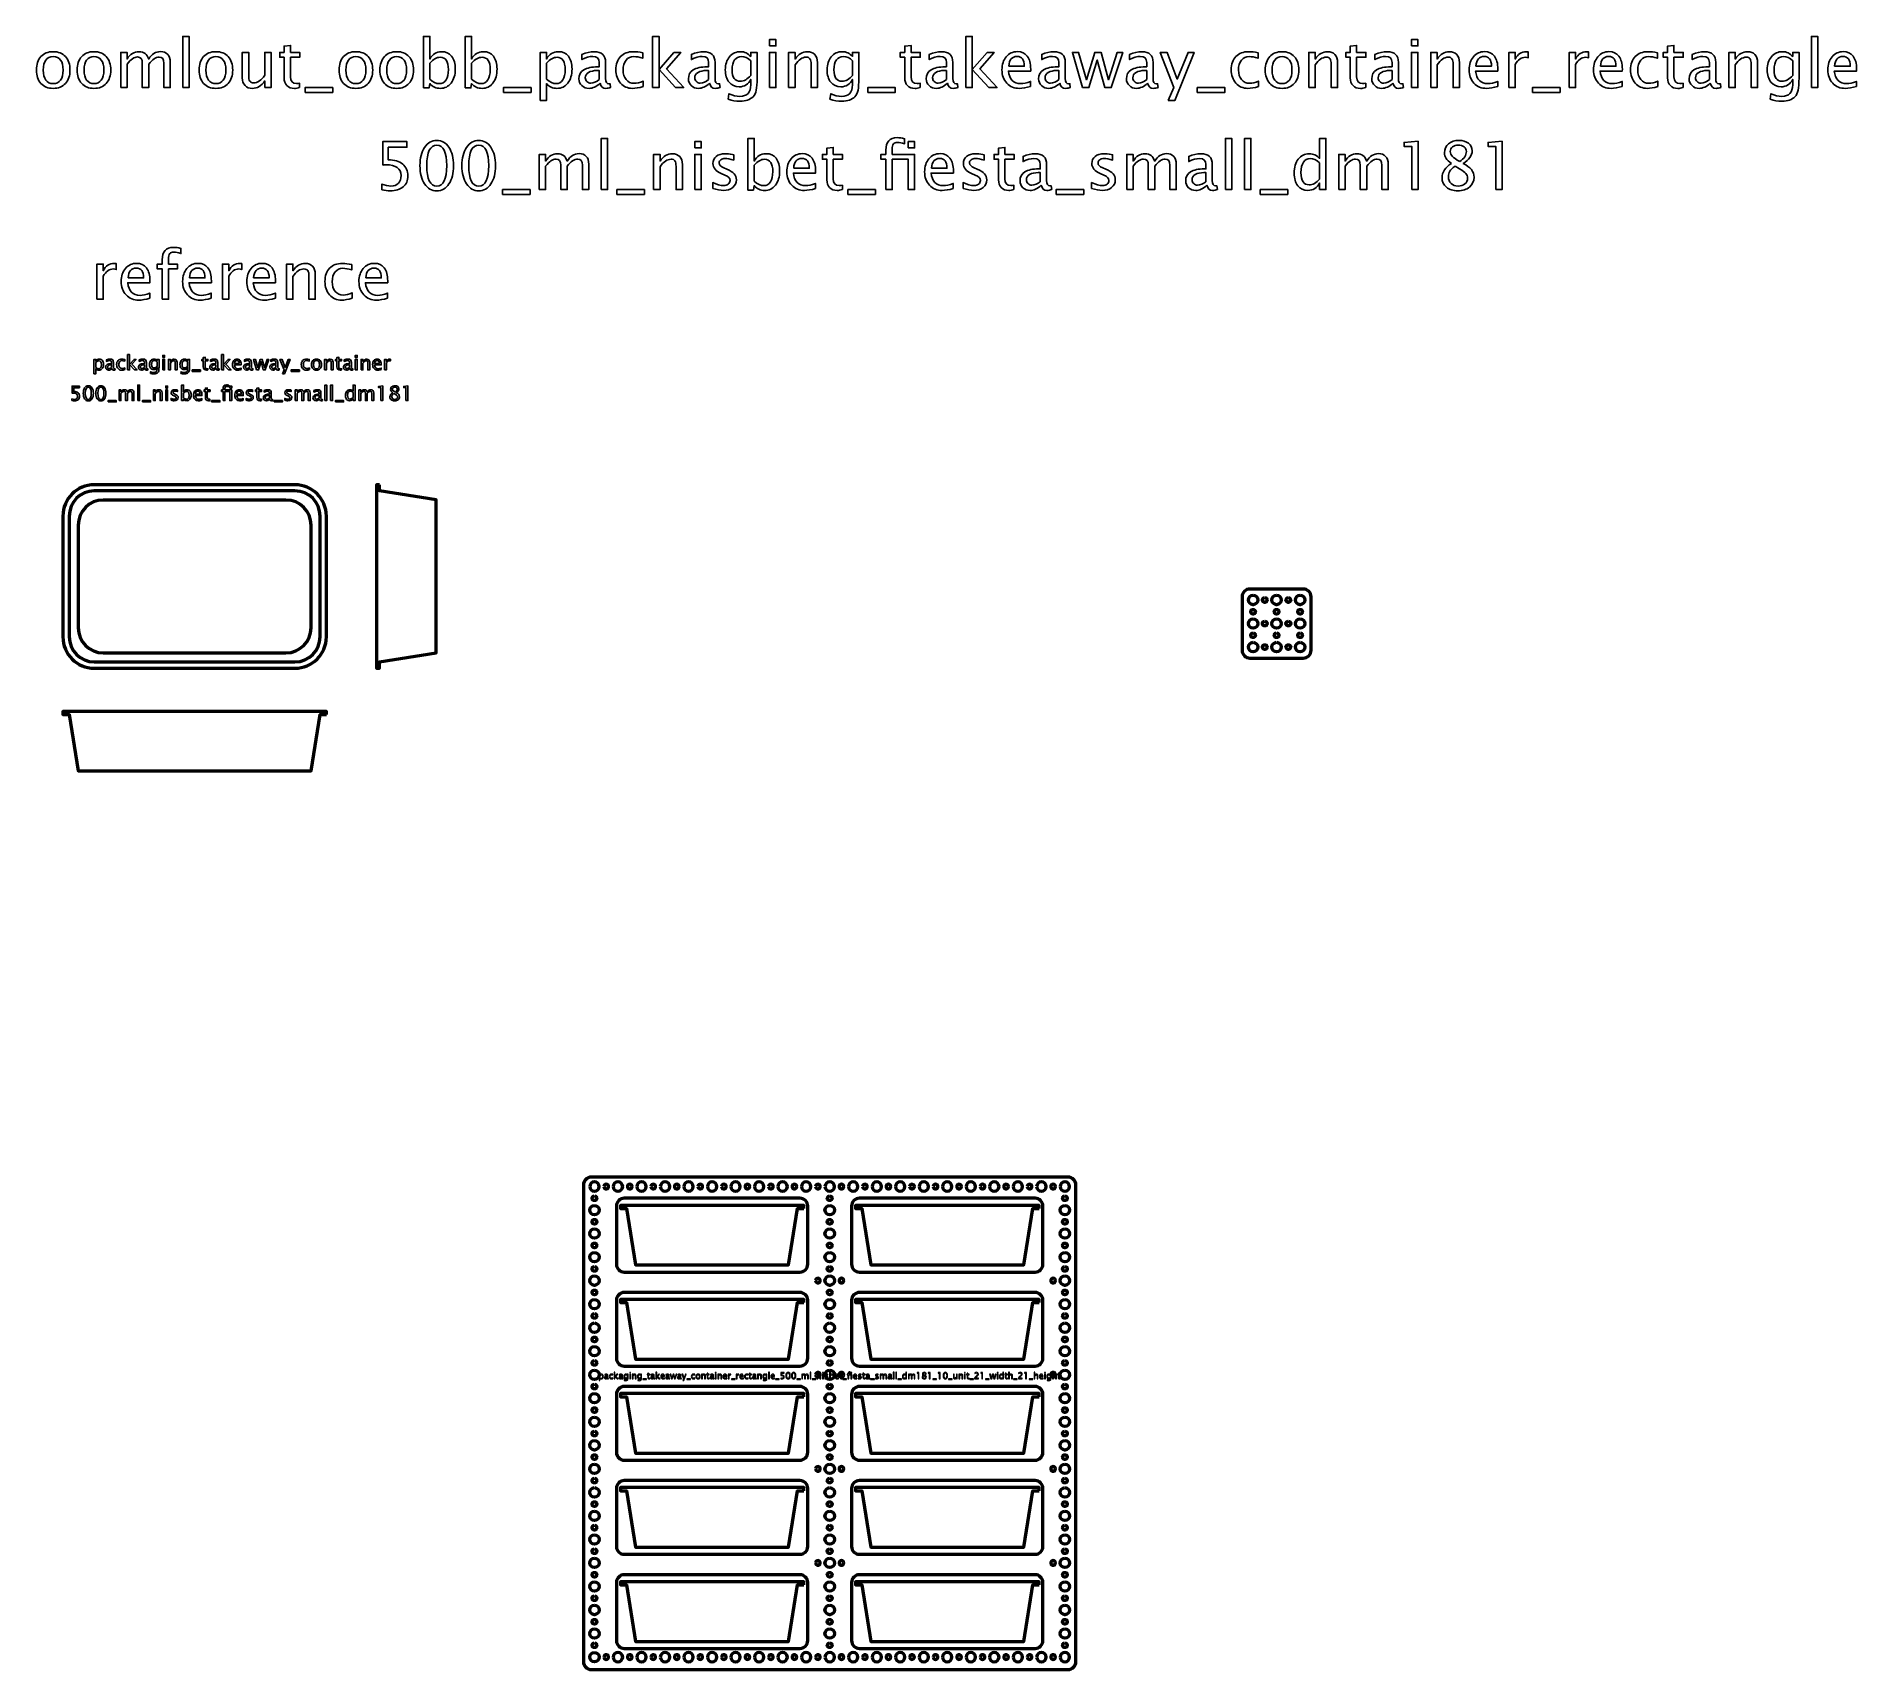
# Model space of a CAD drawing. Header units: centimetres. Extents: x -58 to 58, y -46 to 58.
import ezdxf

# ---------------------------------------------------------------- set-up
doc = ezdxf.new("R2010")
doc.units = ezdxf.units.CM
doc.header["$MEASUREMENT"] = 0
doc.layers.add('Layer 1', color=7, linetype='Continuous')

msp = doc.modelspace()

# ---------------------------------------------------------------- linework, layer by layer
at = {"layer": 'Layer 1', "lineweight": 53}
for centre, major_axis in [((19.50001, 22.49999), (0, 0.30001)), ((20.25, 22.5), (0, 0.15)), ((21.00001, 22.49999), (0, 0.30001)), ((21.75, 22.5), (0, 0.15)), ((22.50001, 22.49999), (0, 0.30001)), ((19.50001, 20.99999), (0, 0.30001)), ((19.5, 21.75), (0, 0.15)), ((20.25, 21), (0, 0.15)), ((21.00001, 20.99999), (0, 0.30001)), ((21, 21.75), (0, 0.15)), ((21.75, 21), (0, 0.15)), ((22.50001, 20.99999), (0, 0.30001)), ((22.5, 21.75), (0, 0.15)), ((19.50001, 19.49999), (0, 0.30001)), ((19.5, 20.25), (0, 0.15)), ((21.00001, 19.49999), (0, 0.30001)), ((21, 20.25), (0, 0.15)), ((22.50001, 19.49999), (0, 0.30001)), ((22.5, 20.25), (0, 0.15)), ((20.25, 19.5), (0, 0.15)), ((21.75, 19.5), (0, 0.15)), ((-22.49999, -16.40001), (0, 0.30001)), ((-22.5, -15.65), (0, 0.15)), ((-7.49999, -16.40001), (0, 0.30001)), ((-7.5, -15.65), (0, 0.15)), ((7.50001, -16.40001), (0, 0.30001)), ((7.5, -15.65), (0, 0.15)), ((-22.5, -17.15), (0, 0.15)), ((-7.5, -17.15), (0, 0.15)), ((7.5, -17.15), (0, 0.15)), ((-22.49999, -17.90001), (0, 0.30001)), ((-22.5, -18.65), (0, 0.15)), ((-7.49999, -17.90001), (0, 0.30001)), ((-7.5, -18.65), (0, 0.15)), ((7.50001, -17.90001), (0, 0.30001)), ((7.5, -18.65), (0, 0.15)), ((-22.49999, -19.40001), (0, 0.30001)), ((-7.49999, -19.40001), (0, 0.30001)), ((7.50001, -19.40001), (0, 0.30001)), ((-22.49999, -20.90001), (0, 0.30001)), ((-22.5, -20.15), (0, 0.15)), ((-7.49999, -20.90001), (0, 0.30001)), ((-7.5, -20.15), (0, 0.15)), ((7.50001, -20.90001), (0, 0.30001)), ((7.5, -20.15), (0, 0.15)), ((-22.5, -21.65), (0, 0.15)), ((-7.5, -21.65), (0, 0.15)), ((7.5, -21.65), (0, 0.15)), ((-22.49999, -22.40001), (0, 0.30001)), ((-22.5, -23.15), (0, 0.15)), ((-7.49999, -22.40001), (0, 0.30001)), ((-7.5, -23.15), (0, 0.15)), ((7.50001, -22.40001), (0, 0.30001)), ((7.5, -23.15), (0, 0.15)), ((-22.49999, -23.90001), (0, 0.30001)), ((-7.49999, -23.90001), (0, 0.30001)), ((7.50001, -23.90001), (0, 0.30001)), ((-22.49999, -25.40001), (0, 0.30001)), ((-22.5, -24.65), (0, 0.15)), ((-7.49999, -25.40001), (0, 0.30001)), ((-7.5, -24.65), (0, 0.15)), ((7.50001, -25.40001), (0, 0.30001)), ((7.5, -24.65), (0, 0.15)), ((-22.49999, -26.90001), (0, 0.30001)), ((-22.5, -26.15), (0, 0.15)), ((-7.49999, -26.90001), (0, 0.30001)), ((-7.5, -26.15), (0, 0.15)), ((7.50001, -26.90001), (0, 0.30001)), ((7.5, -26.15), (0, 0.15)), ((-22.5, -27.65), (0, 0.15)), ((-7.5, -27.65), (0, 0.15)), ((7.5, -27.65), (0, 0.15)), ((-22.49999, -28.40001), (0, 0.30001)), ((-22.5, -29.15), (0, 0.15)), ((-7.49999, -28.40001), (0, 0.30001)), ((-7.5, -29.15), (0, 0.15)), ((7.50001, -28.40001), (0, 0.30001)), ((7.5, -29.15), (0, 0.15)), ((-22.49999, -29.90001), (0, 0.30001)), ((-7.49999, -29.90001), (0, 0.30001)), ((7.50001, -29.90001), (0, 0.30001)), ((-22.49999, -31.40001), (0, 0.30001)), ((-22.5, -30.65), (0, 0.15)), ((-7.49999, -31.40001), (0, 0.30001)), ((-7.5, -30.65), (0, 0.15)), ((7.50001, -31.40001), (0, 0.30001)), ((7.5, -30.65), (0, 0.15)), ((-22.5, -32.15), (0, 0.15)), ((-7.5, -32.15), (0, 0.15)), ((7.5, -32.15), (0, 0.15)), ((-22.49999, -32.90001), (0, 0.30001)), ((-22.5, -33.65), (0, 0.15)), ((-7.49999, -32.90001), (0, 0.30001)), ((-7.5, -33.65), (0, 0.15)), ((7.50001, -32.90001), (0, 0.30001)), ((7.5, -33.65), (0, 0.15)), ((-22.49999, -34.40001), (0, 0.30001)), ((-7.49999, -34.40001), (0, 0.30001)), ((7.50001, -34.40001), (0, 0.30001)), ((-22.49999, -35.90001), (0, 0.30001)), ((-22.5, -35.15), (0, 0.15)), ((-7.49999, -35.90001), (0, 0.30001)), ((-7.5, -35.15), (0, 0.15)), ((7.50001, -35.90001), (0, 0.30001)), ((7.5, -35.15), (0, 0.15)), ((-22.49999, -37.40001), (0, 0.30001)), ((-22.5, -36.65), (0, 0.15)), ((-7.49999, -37.40001), (0, 0.30001)), ((-7.5, -36.65), (0, 0.15)), ((7.50001, -37.40001), (0, 0.30001)), ((7.5, -36.65), (0, 0.15)), ((-22.5, -38.15), (0, 0.15)), ((-7.5, -38.15), (0, 0.15)), ((7.5, -38.15), (0, 0.15)), ((-22.49999, -38.90001), (0, 0.30001)), ((-7.49999, -38.90001), (0, 0.30001)), ((7.50001, -38.90001), (0, 0.30001)), ((-22.49999, -40.40001), (0, 0.30001)), ((-22.5, -39.65), (0, 0.15)), ((-7.49999, -40.40001), (0, 0.30001)), ((-7.5, -39.65), (0, 0.15)), ((7.50001, -40.40001), (0, 0.30001)), ((7.5, -39.65), (0, 0.15)), ((-22.49999, -41.90001), (0, 0.30001)), ((-22.5, -41.15), (0, 0.15)), ((-7.49999, -41.90001), (0, 0.30001)), ((-7.5, -41.15), (0, 0.15)), ((7.50001, -41.90001), (0, 0.30001)), ((7.5, -41.15), (0, 0.15)), ((-22.5, -42.65), (0, 0.15)), ((-7.5, -42.65), (0, 0.15)), ((7.5, -42.65), (0, 0.15)), ((-22.49999, -43.40001), (0, 0.30001)), ((-22.5, -44.15), (0, 0.15)), ((-7.49999, -43.40001), (0, 0.30001)), ((-7.5, -44.15), (0, 0.15)), ((7.50001, -43.40001), (0, 0.30001)), ((7.5, -44.15), (0, 0.15)), ((-22.49999, -44.90001), (0, 0.30001))]:
    msp.add_ellipse(centre, major_axis=major_axis, ratio=1, dxfattribs=at)
at = {"layer": 'Layer 1'}
for points, knots in [([(-48.75824, 55.17044), (-48.75824, 55.17044), (-48.75824, 58.43434), (-48.75824, 58.43434), (-48.75824, 58.43434), (-48.75824, 58.43434), (-48.35184, 58.43434), (-48.35184, 58.43434), (-48.35184, 58.43434), (-48.35184, 58.43434), (-48.35184, 55.17044), (-48.35184, 55.17044), (-48.35184, 55.17044), (-48.35184, 55.17044), (-48.75824, 55.17044), (-48.75824, 55.17044)], [0, 0, 0, 0, 0.2, 0.2, 0.2, 0.2, 0.4, 0.4, 0.4, 0.4, 0.6, 0.6, 0.6, 0.6, 1, 1, 1, 1]), ([(-33.40534, 55.14504), (-33.40534, 55.14504), (-33.40534, 58.43434), (-33.40534, 58.43434), (-33.40534, 58.43434), (-33.40534, 58.43434), (-32.99894, 58.43434), (-32.99894, 58.43434), (-32.99894, 58.43434), (-32.99894, 58.43434), (-32.99894, 56.99007), (-32.99894, 56.99007), (-32.99894, 56.99007), (-32.83243, 57.30404), (-32.58196, 57.46067), (-32.24823, 57.46067), (-32.24823, 57.46067), (-31.978, 57.46067), (-31.76563, 57.3626), (-31.61041, 57.16575), (-31.61041, 57.16575), (-31.45519, 56.9689), (-31.37758, 56.70008), (-31.37758, 56.3593), (-31.37758, 56.3593), (-31.37758, 55.98818), (-31.46577, 55.68832), (-31.64145, 55.46113), (-31.64145, 55.46113), (-31.81714, 55.23323), (-32.04856, 55.11964), (-32.33501, 55.11964), (-32.33501, 55.11964), (-32.60101, 55.11964), (-32.82255, 55.22124), (-32.99894, 55.42515), (-32.99894, 55.42515), (-32.99894, 55.42515), (-33.04833, 55.14504), (-33.04833, 55.14504), (-33.04833, 55.14504), (-33.04833, 55.14504), (-33.40534, 55.14504), (-33.40534, 55.14504)], [0, 0, 0, 0, 0.083333333, 0.083333333, 0.083333333, 0.083333333, 0.166666667, 0.166666667, 0.166666667, 0.166666667, 0.25, 0.25, 0.25, 0.25, 0.333333333, 0.333333333, 0.333333333, 0.333333333, 0.416666667, 0.416666667, 0.416666667, 0.416666667, 0.5, 0.5, 0.5, 0.5, 0.583333333, 0.583333333, 0.583333333, 0.583333333, 0.666666667, 0.666666667, 0.666666667, 0.666666667, 0.75, 0.75, 0.75, 0.75, 0.833333333, 0.833333333, 0.833333333, 0.833333333, 1, 1, 1, 1]), ([(-30.74116, 55.14504), (-30.74116, 55.14504), (-30.74116, 58.43434), (-30.74116, 58.43434), (-30.74116, 58.43434), (-30.74116, 58.43434), (-30.33476, 58.43434), (-30.33476, 58.43434), (-30.33476, 58.43434), (-30.33476, 58.43434), (-30.33476, 56.99007), (-30.33476, 56.99007), (-30.33476, 56.99007), (-30.16825, 57.30404), (-29.91778, 57.46067), (-29.58405, 57.46067), (-29.58405, 57.46067), (-29.31382, 57.46067), (-29.10145, 57.3626), (-28.94623, 57.16575), (-28.94623, 57.16575), (-28.79101, 56.9689), (-28.7134, 56.70008), (-28.7134, 56.3593), (-28.7134, 56.3593), (-28.7134, 55.98818), (-28.80159, 55.68832), (-28.97727, 55.46113), (-28.97727, 55.46113), (-29.15296, 55.23323), (-29.38438, 55.11964), (-29.67083, 55.11964), (-29.67083, 55.11964), (-29.93683, 55.11964), (-30.15837, 55.22124), (-30.33476, 55.42515), (-30.33476, 55.42515), (-30.33476, 55.42515), (-30.38415, 55.14504), (-30.38415, 55.14504), (-30.38415, 55.14504), (-30.38415, 55.14504), (-30.74116, 55.14504), (-30.74116, 55.14504)], [0, 0, 0, 0, 0.083333333, 0.083333333, 0.083333333, 0.083333333, 0.166666667, 0.166666667, 0.166666667, 0.166666667, 0.25, 0.25, 0.25, 0.25, 0.333333333, 0.333333333, 0.333333333, 0.333333333, 0.416666667, 0.416666667, 0.416666667, 0.416666667, 0.5, 0.5, 0.5, 0.5, 0.583333333, 0.583333333, 0.583333333, 0.583333333, 0.666666667, 0.666666667, 0.666666667, 0.666666667, 0.75, 0.75, 0.75, 0.75, 0.833333333, 0.833333333, 0.833333333, 0.833333333, 1, 1, 1, 1]), ([(-18.79046, 55.17044), (-18.79046, 55.17044), (-18.79046, 58.43434), (-18.79046, 58.43434), (-18.79046, 58.43434), (-18.79046, 58.43434), (-18.38406, 58.43434), (-18.38406, 58.43434), (-18.38406, 58.43434), (-18.38406, 58.43434), (-18.38406, 56.32543), (-18.38406, 56.32543), (-18.38406, 56.32543), (-18.38406, 56.32543), (-17.43156, 57.4141), (-17.43156, 57.4141), (-17.43156, 57.4141), (-17.43156, 57.4141), (-16.99271, 57.4141), (-16.99271, 57.4141), (-16.99271, 57.4141), (-16.99271, 57.4141), (-17.90287, 56.36706), (-17.90287, 56.36706), (-17.90287, 56.36706), (-17.90287, 56.36706), (-16.80221, 55.17044), (-16.80221, 55.17044), (-16.80221, 55.17044), (-16.80221, 55.17044), (-17.32573, 55.17044), (-17.32573, 55.17044), (-17.32573, 55.17044), (-17.32573, 55.17044), (-18.38406, 56.3212), (-18.38406, 56.3212), (-18.38406, 56.3212), (-18.38406, 56.3212), (-18.38406, 55.17044), (-18.38406, 55.17044), (-18.38406, 55.17044), (-18.38406, 55.17044), (-18.79046, 55.17044), (-18.79046, 55.17044)], [0, 0, 0, 0, 0.083333333, 0.083333333, 0.083333333, 0.083333333, 0.166666667, 0.166666667, 0.166666667, 0.166666667, 0.25, 0.25, 0.25, 0.25, 0.333333333, 0.333333333, 0.333333333, 0.333333333, 0.416666667, 0.416666667, 0.416666667, 0.416666667, 0.5, 0.5, 0.5, 0.5, 0.583333333, 0.583333333, 0.583333333, 0.583333333, 0.666666667, 0.666666667, 0.666666667, 0.666666667, 0.75, 0.75, 0.75, 0.75, 0.833333333, 0.833333333, 0.833333333, 0.833333333, 1, 1, 1, 1]), ([(-11.3391, 57.82474), (-11.3391, 57.82474), (-11.3391, 58.23114), (-11.3391, 58.23114), (-11.3391, 58.23114), (-11.3391, 58.23114), (-10.9327, 58.23114), (-10.9327, 58.23114), (-10.9327, 58.23114), (-10.9327, 58.23114), (-10.9327, 57.82474), (-10.9327, 57.82474), (-10.9327, 57.82474), (-10.9327, 57.82474), (-11.3391, 57.82474), (-11.3391, 57.82474)], [0, 0, 0, 0, 0.2, 0.2, 0.2, 0.2, 0.4, 0.4, 0.4, 0.4, 0.6, 0.6, 0.6, 0.6, 1, 1, 1, 1]), ([(1.18874, 55.17044), (1.18874, 55.17044), (1.18874, 58.43434), (1.18874, 58.43434), (1.18874, 58.43434), (1.18874, 58.43434), (1.59514, 58.43434), (1.59514, 58.43434), (1.59514, 58.43434), (1.59514, 58.43434), (1.59514, 56.32543), (1.59514, 56.32543), (1.59514, 56.32543), (1.59514, 56.32543), (2.54764, 57.4141), (2.54764, 57.4141), (2.54764, 57.4141), (2.54764, 57.4141), (2.98649, 57.4141), (2.98649, 57.4141), (2.98649, 57.4141), (2.98649, 57.4141), (2.07633, 56.36706), (2.07633, 56.36706), (2.07633, 56.36706), (2.07633, 56.36706), (3.17699, 55.17044), (3.17699, 55.17044), (3.17699, 55.17044), (3.17699, 55.17044), (2.65347, 55.17044), (2.65347, 55.17044), (2.65347, 55.17044), (2.65347, 55.17044), (1.59514, 56.3212), (1.59514, 56.3212), (1.59514, 56.3212), (1.59514, 56.3212), (1.59514, 55.17044), (1.59514, 55.17044), (1.59514, 55.17044), (1.59514, 55.17044), (1.18874, 55.17044), (1.18874, 55.17044)], [0, 0, 0, 0, 0.083333333, 0.083333333, 0.083333333, 0.083333333, 0.166666667, 0.166666667, 0.166666667, 0.166666667, 0.25, 0.25, 0.25, 0.25, 0.333333333, 0.333333333, 0.333333333, 0.333333333, 0.416666667, 0.416666667, 0.416666667, 0.416666667, 0.5, 0.5, 0.5, 0.5, 0.583333333, 0.583333333, 0.583333333, 0.583333333, 0.666666667, 0.666666667, 0.666666667, 0.666666667, 0.75, 0.75, 0.75, 0.75, 0.833333333, 0.833333333, 0.833333333, 0.833333333, 1, 1, 1, 1]), ([(29.60426, 57.82474), (29.60426, 57.82474), (29.60426, 58.23114), (29.60426, 58.23114), (29.60426, 58.23114), (29.60426, 58.23114), (30.01066, 58.23114), (30.01066, 58.23114), (30.01066, 58.23114), (30.01066, 58.23114), (30.01066, 57.82474), (30.01066, 57.82474), (30.01066, 57.82474), (30.01066, 57.82474), (29.60426, 57.82474), (29.60426, 57.82474)], [0, 0, 0, 0, 0.2, 0.2, 0.2, 0.2, 0.4, 0.4, 0.4, 0.4, 0.6, 0.6, 0.6, 0.6, 1, 1, 1, 1]), ([(55.10938, 55.17044), (55.10938, 55.17044), (55.10938, 58.43434), (55.10938, 58.43434), (55.10938, 58.43434), (55.10938, 58.43434), (55.51578, 58.43434), (55.51578, 58.43434), (55.51578, 58.43434), (55.51578, 58.43434), (55.51578, 55.17044), (55.51578, 55.17044), (55.51578, 55.17044), (55.51578, 55.17044), (55.10938, 55.17044), (55.10938, 55.17044)], [0, 0, 0, 0, 0.2, 0.2, 0.2, 0.2, 0.4, 0.4, 0.4, 0.4, 0.6, 0.6, 0.6, 0.6, 1, 1, 1, 1]), ([(-57.01889, 55.11964), (-57.34838, 55.11964), (-57.60944, 55.22477), (-57.80135, 55.43502), (-57.80135, 55.43502), (-57.99396, 55.64528), (-58.08992, 55.93103), (-58.08992, 56.29157), (-58.08992, 56.29157), (-58.08992, 56.6514), (-57.99396, 56.93644), (-57.80135, 57.14599), (-57.80135, 57.14599), (-57.60944, 57.35554), (-57.34838, 57.46067), (-57.01889, 57.46067), (-57.01889, 57.46067), (-56.68939, 57.46067), (-56.42834, 57.35554), (-56.23643, 57.14599), (-56.23643, 57.14599), (-56.04381, 56.93644), (-55.94786, 56.6514), (-55.94786, 56.29157), (-55.94786, 56.29157), (-55.94786, 55.93103), (-56.04381, 55.64528), (-56.23643, 55.43502), (-56.23643, 55.43502), (-56.42834, 55.22477), (-56.68939, 55.11964), (-57.01889, 55.11964)], [0, 0, 0, 0, 0.111111111, 0.111111111, 0.111111111, 0.111111111, 0.222222222, 0.222222222, 0.222222222, 0.222222222, 0.333333333, 0.333333333, 0.333333333, 0.333333333, 0.444444444, 0.444444444, 0.444444444, 0.444444444, 0.555555556, 0.555555556, 0.555555556, 0.555555556, 0.666666667, 0.666666667, 0.666666667, 0.666666667, 0.777777778, 0.777777778, 0.777777778, 0.777777778, 1, 1, 1, 1]), ([(-57.01959, 55.42444), (-56.81851, 55.42444), (-56.66188, 55.49993), (-56.5504, 55.65163), (-56.5504, 55.65163), (-56.43963, 55.80262), (-56.38389, 56.0164), (-56.38389, 56.29157), (-56.38389, 56.29157), (-56.38389, 56.56603), (-56.43963, 56.77911), (-56.5504, 56.93009), (-56.5504, 56.93009), (-56.66188, 57.08038), (-56.81851, 57.15587), (-57.01959, 57.15587), (-57.01959, 57.15587), (-57.22138, 57.15587), (-57.37802, 57.08038), (-57.48808, 56.93009), (-57.48808, 56.93009), (-57.59885, 56.77911), (-57.65389, 56.56603), (-57.65389, 56.29157), (-57.65389, 56.29157), (-57.65389, 56.0164), (-57.59885, 55.80262), (-57.48808, 55.65163), (-57.48808, 55.65163), (-57.37802, 55.49993), (-57.22138, 55.42444), (-57.01959, 55.42444)], [0, 0, 0, 0, 0.111111111, 0.111111111, 0.111111111, 0.111111111, 0.222222222, 0.222222222, 0.222222222, 0.222222222, 0.333333333, 0.333333333, 0.333333333, 0.333333333, 0.444444444, 0.444444444, 0.444444444, 0.444444444, 0.555555556, 0.555555556, 0.555555556, 0.555555556, 0.666666667, 0.666666667, 0.666666667, 0.666666667, 0.777777778, 0.777777778, 0.777777778, 0.777777778, 1, 1, 1, 1]), ([(-54.41821, 55.11964), (-54.7477, 55.11964), (-55.00876, 55.22477), (-55.20067, 55.43502), (-55.20067, 55.43502), (-55.39328, 55.64528), (-55.48924, 55.93103), (-55.48924, 56.29157), (-55.48924, 56.29157), (-55.48924, 56.6514), (-55.39328, 56.93644), (-55.20067, 57.14599), (-55.20067, 57.14599), (-55.00876, 57.35554), (-54.7477, 57.46067), (-54.41821, 57.46067), (-54.41821, 57.46067), (-54.08871, 57.46067), (-53.82766, 57.35554), (-53.63575, 57.14599), (-53.63575, 57.14599), (-53.44313, 56.93644), (-53.34718, 56.6514), (-53.34718, 56.29157), (-53.34718, 56.29157), (-53.34718, 55.93103), (-53.44313, 55.64528), (-53.63575, 55.43502), (-53.63575, 55.43502), (-53.82766, 55.22477), (-54.08871, 55.11964), (-54.41821, 55.11964)], [0, 0, 0, 0, 0.111111111, 0.111111111, 0.111111111, 0.111111111, 0.222222222, 0.222222222, 0.222222222, 0.222222222, 0.333333333, 0.333333333, 0.333333333, 0.333333333, 0.444444444, 0.444444444, 0.444444444, 0.444444444, 0.555555556, 0.555555556, 0.555555556, 0.555555556, 0.666666667, 0.666666667, 0.666666667, 0.666666667, 0.777777778, 0.777777778, 0.777777778, 0.777777778, 1, 1, 1, 1]), ([(-54.41891, 55.42444), (-54.21783, 55.42444), (-54.0612, 55.49993), (-53.94972, 55.65163), (-53.94972, 55.65163), (-53.83895, 55.80262), (-53.78321, 56.0164), (-53.78321, 56.29157), (-53.78321, 56.29157), (-53.78321, 56.56603), (-53.83895, 56.77911), (-53.94972, 56.93009), (-53.94972, 56.93009), (-54.0612, 57.08038), (-54.21783, 57.15587), (-54.41891, 57.15587), (-54.41891, 57.15587), (-54.6207, 57.15587), (-54.77734, 57.08038), (-54.8874, 56.93009), (-54.8874, 56.93009), (-54.99817, 56.77911), (-55.05321, 56.56603), (-55.05321, 56.29157), (-55.05321, 56.29157), (-55.05321, 56.0164), (-54.99817, 55.80262), (-54.8874, 55.65163), (-54.8874, 55.65163), (-54.77734, 55.49993), (-54.6207, 55.42444), (-54.41891, 55.42444)], [0, 0, 0, 0, 0.111111111, 0.111111111, 0.111111111, 0.111111111, 0.222222222, 0.222222222, 0.222222222, 0.222222222, 0.333333333, 0.333333333, 0.333333333, 0.333333333, 0.444444444, 0.444444444, 0.444444444, 0.444444444, 0.555555556, 0.555555556, 0.555555556, 0.555555556, 0.666666667, 0.666666667, 0.666666667, 0.666666667, 0.777777778, 0.777777778, 0.777777778, 0.777777778, 1, 1, 1, 1]), ([(-52.71076, 55.17044), (-52.71076, 55.17044), (-52.71076, 57.4141), (-52.71076, 57.4141), (-52.71076, 57.4141), (-52.71076, 57.4141), (-52.30436, 57.4141), (-52.30436, 57.4141), (-52.30436, 57.4141), (-52.30436, 57.4141), (-52.30436, 56.99007), (-52.30436, 56.99007), (-52.30436, 56.99007), (-52.1061, 57.30404), (-51.8521, 57.46067), (-51.54095, 57.46067), (-51.54095, 57.46067), (-51.24109, 57.46067), (-51.03718, 57.30404), (-50.92853, 56.99007), (-50.92853, 56.99007), (-50.73591, 57.30686), (-50.48473, 57.4649), (-50.17641, 57.4649), (-50.17641, 57.4649), (-49.97956, 57.4649), (-49.82645, 57.40705), (-49.71709, 57.29063), (-49.71709, 57.29063), (-49.60773, 57.17422), (-49.5527, 57.01123), (-49.5527, 56.80168), (-49.5527, 56.80168), (-49.5527, 56.80168), (-49.5527, 55.17044), (-49.5527, 55.17044), (-49.5527, 55.17044), (-49.5527, 55.17044), (-49.9591, 55.17044), (-49.9591, 55.17044), (-49.9591, 55.17044), (-49.9591, 55.17044), (-49.9591, 56.73466), (-49.9591, 56.73466), (-49.9591, 56.73466), (-49.9591, 56.99007), (-50.0607, 57.11777), (-50.2639, 57.11777), (-50.2639, 57.11777), (-50.47486, 57.11777), (-50.6964, 56.9689), (-50.92853, 56.67045), (-50.92853, 56.67045), (-50.92853, 56.67045), (-50.92853, 55.17044), (-50.92853, 55.17044), (-50.92853, 55.17044), (-50.92853, 55.17044), (-51.33493, 55.17044), (-51.33493, 55.17044), (-51.33493, 55.17044), (-51.33493, 55.17044), (-51.33493, 56.73607), (-51.33493, 56.73607), (-51.33493, 56.73607), (-51.33493, 56.99359), (-51.43794, 57.12201), (-51.64467, 57.12201), (-51.64467, 57.12201), (-51.84998, 57.12201), (-52.07012, 56.97243), (-52.30436, 56.67257), (-52.30436, 56.67257), (-52.30436, 56.67257), (-52.30436, 55.17044), (-52.30436, 55.17044), (-52.30436, 55.17044), (-52.30436, 55.17044), (-52.71076, 55.17044), (-52.71076, 55.17044)], [0, 0, 0, 0, 0.047619048, 0.047619048, 0.047619048, 0.047619048, 0.095238095, 0.095238095, 0.095238095, 0.095238095, 0.142857143, 0.142857143, 0.142857143, 0.142857143, 0.19047619, 0.19047619, 0.19047619, 0.19047619, 0.238095238, 0.238095238, 0.238095238, 0.238095238, 0.285714286, 0.285714286, 0.285714286, 0.285714286, 0.333333333, 0.333333333, 0.333333333, 0.333333333, 0.380952381, 0.380952381, 0.380952381, 0.380952381, 0.428571429, 0.428571429, 0.428571429, 0.428571429, 0.476190476, 0.476190476, 0.476190476, 0.476190476, 0.523809524, 0.523809524, 0.523809524, 0.523809524, 0.571428571, 0.571428571, 0.571428571, 0.571428571, 0.619047619, 0.619047619, 0.619047619, 0.619047619, 0.666666667, 0.666666667, 0.666666667, 0.666666667, 0.714285714, 0.714285714, 0.714285714, 0.714285714, 0.761904762, 0.761904762, 0.761904762, 0.761904762, 0.80952381, 0.80952381, 0.80952381, 0.80952381, 0.857142857, 0.857142857, 0.857142857, 0.857142857, 0.904761905, 0.904761905, 0.904761905, 0.904761905, 1, 1, 1, 1]), ([(-46.64158, 55.11964), (-46.97107, 55.11964), (-47.23213, 55.22477), (-47.42404, 55.43502), (-47.42404, 55.43502), (-47.61665, 55.64528), (-47.71261, 55.93103), (-47.71261, 56.29157), (-47.71261, 56.29157), (-47.71261, 56.6514), (-47.61665, 56.93644), (-47.42404, 57.14599), (-47.42404, 57.14599), (-47.23213, 57.35554), (-46.97107, 57.46067), (-46.64158, 57.46067), (-46.64158, 57.46067), (-46.31208, 57.46067), (-46.05103, 57.35554), (-45.85912, 57.14599), (-45.85912, 57.14599), (-45.6665, 56.93644), (-45.57055, 56.6514), (-45.57055, 56.29157), (-45.57055, 56.29157), (-45.57055, 55.93103), (-45.6665, 55.64528), (-45.85912, 55.43502), (-45.85912, 55.43502), (-46.05103, 55.22477), (-46.31208, 55.11964), (-46.64158, 55.11964)], [0, 0, 0, 0, 0.111111111, 0.111111111, 0.111111111, 0.111111111, 0.222222222, 0.222222222, 0.222222222, 0.222222222, 0.333333333, 0.333333333, 0.333333333, 0.333333333, 0.444444444, 0.444444444, 0.444444444, 0.444444444, 0.555555556, 0.555555556, 0.555555556, 0.555555556, 0.666666667, 0.666666667, 0.666666667, 0.666666667, 0.777777778, 0.777777778, 0.777777778, 0.777777778, 1, 1, 1, 1]), ([(-46.64228, 55.42444), (-46.4412, 55.42444), (-46.28457, 55.49993), (-46.17309, 55.65163), (-46.17309, 55.65163), (-46.06232, 55.80262), (-46.00658, 56.0164), (-46.00658, 56.29157), (-46.00658, 56.29157), (-46.00658, 56.56603), (-46.06232, 56.77911), (-46.17309, 56.93009), (-46.17309, 56.93009), (-46.28457, 57.08038), (-46.4412, 57.15587), (-46.64228, 57.15587), (-46.64228, 57.15587), (-46.84407, 57.15587), (-47.00071, 57.08038), (-47.11077, 56.93009), (-47.11077, 56.93009), (-47.22154, 56.77911), (-47.27658, 56.56603), (-47.27658, 56.29157), (-47.27658, 56.29157), (-47.27658, 56.0164), (-47.22154, 55.80262), (-47.11077, 55.65163), (-47.11077, 55.65163), (-47.00071, 55.49993), (-46.84407, 55.42444), (-46.64228, 55.42444)], [0, 0, 0, 0, 0.111111111, 0.111111111, 0.111111111, 0.111111111, 0.222222222, 0.222222222, 0.222222222, 0.222222222, 0.333333333, 0.333333333, 0.333333333, 0.333333333, 0.444444444, 0.444444444, 0.444444444, 0.444444444, 0.555555556, 0.555555556, 0.555555556, 0.555555556, 0.666666667, 0.666666667, 0.666666667, 0.666666667, 0.777777778, 0.777777778, 0.777777778, 0.777777778, 1, 1, 1, 1]), ([(-43.52866, 55.17044), (-43.52866, 55.17044), (-43.52866, 55.59236), (-43.52866, 55.59236), (-43.52866, 55.59236), (-43.74527, 55.27698), (-44.00844, 55.11964), (-44.31748, 55.11964), (-44.31748, 55.11964), (-44.51362, 55.11964), (-44.66955, 55.18102), (-44.78526, 55.3045), (-44.78526, 55.3045), (-44.90167, 55.42797), (-44.95953, 55.59377), (-44.95953, 55.80332), (-44.95953, 55.80332), (-44.95953, 55.80332), (-44.95953, 57.4141), (-44.95953, 57.4141), (-44.95953, 57.4141), (-44.95953, 57.4141), (-44.55313, 57.4141), (-44.55313, 57.4141), (-44.55313, 57.4141), (-44.55313, 57.4141), (-44.55313, 55.93597), (-44.55313, 55.93597), (-44.55313, 55.93597), (-44.55313, 55.76734), (-44.52844, 55.6481), (-44.47975, 55.57755), (-44.47975, 55.57755), (-44.43036, 55.50628), (-44.34852, 55.47101), (-44.23351, 55.47101), (-44.23351, 55.47101), (-43.98516, 55.47101), (-43.7495, 55.63399), (-43.52866, 55.96066), (-43.52866, 55.96066), (-43.52866, 55.96066), (-43.52866, 57.4141), (-43.52866, 57.4141), (-43.52866, 57.4141), (-43.52866, 57.4141), (-43.12227, 57.4141), (-43.12227, 57.4141), (-43.12227, 57.4141), (-43.12227, 57.4141), (-43.12227, 55.17044), (-43.12227, 55.17044), (-43.12227, 55.17044), (-43.12227, 55.17044), (-43.52866, 55.17044), (-43.52866, 55.17044)], [0, 0, 0, 0, 0.066666667, 0.066666667, 0.066666667, 0.066666667, 0.133333333, 0.133333333, 0.133333333, 0.133333333, 0.2, 0.2, 0.2, 0.2, 0.266666667, 0.266666667, 0.266666667, 0.266666667, 0.333333333, 0.333333333, 0.333333333, 0.333333333, 0.4, 0.4, 0.4, 0.4, 0.466666667, 0.466666667, 0.466666667, 0.466666667, 0.533333333, 0.533333333, 0.533333333, 0.533333333, 0.6, 0.6, 0.6, 0.6, 0.666666667, 0.666666667, 0.666666667, 0.666666667, 0.733333333, 0.733333333, 0.733333333, 0.733333333, 0.8, 0.8, 0.8, 0.8, 0.866666667, 0.866666667, 0.866666667, 0.866666667, 1, 1, 1, 1]), ([(-41.30334, 55.17115), (-41.42893, 55.13657), (-41.53829, 55.11964), (-41.63072, 55.11964), (-41.63072, 55.11964), (-41.83815, 55.11964), (-41.99972, 55.17891), (-42.11543, 55.29744), (-42.11543, 55.29744), (-42.23185, 55.41597), (-42.28971, 55.58037), (-42.28971, 55.79133), (-42.28971, 55.79133), (-42.28971, 55.79133), (-42.28971, 57.10931), (-42.28971, 57.10931), (-42.28971, 57.10931), (-42.28971, 57.10931), (-42.57052, 57.10931), (-42.57052, 57.10931), (-42.57052, 57.10931), (-42.57052, 57.10931), (-42.57052, 57.4141), (-42.57052, 57.4141), (-42.57052, 57.4141), (-42.57052, 57.4141), (-42.28971, 57.4141), (-42.28971, 57.4141), (-42.28971, 57.4141), (-42.28971, 57.4141), (-42.28971, 57.8198), (-42.28971, 57.8198), (-42.28971, 57.8198), (-42.28971, 57.8198), (-41.88331, 57.8586), (-41.88331, 57.8586), (-41.88331, 57.8586), (-41.88331, 57.8586), (-41.88331, 57.4141), (-41.88331, 57.4141), (-41.88331, 57.4141), (-41.88331, 57.4141), (-41.29487, 57.4141), (-41.29487, 57.4141), (-41.29487, 57.4141), (-41.29487, 57.4141), (-41.29487, 57.10931), (-41.29487, 57.10931), (-41.29487, 57.10931), (-41.29487, 57.10931), (-41.88331, 57.10931), (-41.88331, 57.10931), (-41.88331, 57.10931), (-41.88331, 57.10931), (-41.88331, 55.86471), (-41.88331, 55.86471), (-41.88331, 55.86471), (-41.88331, 55.5712), (-41.7556, 55.42444), (-41.5009, 55.42444), (-41.5009, 55.42444), (-41.44657, 55.42444), (-41.38095, 55.43361), (-41.30334, 55.45125), (-41.30334, 55.45125), (-41.30334, 55.45125), (-41.30334, 55.17115), (-41.30334, 55.17115)], [0, 0, 0, 0, 0.055555556, 0.055555556, 0.055555556, 0.055555556, 0.111111111, 0.111111111, 0.111111111, 0.111111111, 0.166666667, 0.166666667, 0.166666667, 0.166666667, 0.222222222, 0.222222222, 0.222222222, 0.222222222, 0.277777778, 0.277777778, 0.277777778, 0.277777778, 0.333333333, 0.333333333, 0.333333333, 0.333333333, 0.388888889, 0.388888889, 0.388888889, 0.388888889, 0.444444444, 0.444444444, 0.444444444, 0.444444444, 0.5, 0.5, 0.5, 0.5, 0.555555556, 0.555555556, 0.555555556, 0.555555556, 0.611111111, 0.611111111, 0.611111111, 0.611111111, 0.666666667, 0.666666667, 0.666666667, 0.666666667, 0.722222222, 0.722222222, 0.722222222, 0.722222222, 0.777777778, 0.777777778, 0.777777778, 0.777777778, 0.833333333, 0.833333333, 0.833333333, 0.833333333, 0.888888889, 0.888888889, 0.888888889, 0.888888889, 1, 1, 1, 1]), ([(-37.71347, 55.11964), (-38.04296, 55.11964), (-38.30402, 55.22477), (-38.49593, 55.43502), (-38.49593, 55.43502), (-38.68854, 55.64528), (-38.7845, 55.93103), (-38.7845, 56.29157), (-38.7845, 56.29157), (-38.7845, 56.6514), (-38.68854, 56.93644), (-38.49593, 57.14599), (-38.49593, 57.14599), (-38.30402, 57.35554), (-38.04296, 57.46067), (-37.71347, 57.46067), (-37.71347, 57.46067), (-37.38397, 57.46067), (-37.12292, 57.35554), (-36.93101, 57.14599), (-36.93101, 57.14599), (-36.73839, 56.93644), (-36.64244, 56.6514), (-36.64244, 56.29157), (-36.64244, 56.29157), (-36.64244, 55.93103), (-36.73839, 55.64528), (-36.93101, 55.43502), (-36.93101, 55.43502), (-37.12292, 55.22477), (-37.38397, 55.11964), (-37.71347, 55.11964)], [0, 0, 0, 0, 0.111111111, 0.111111111, 0.111111111, 0.111111111, 0.222222222, 0.222222222, 0.222222222, 0.222222222, 0.333333333, 0.333333333, 0.333333333, 0.333333333, 0.444444444, 0.444444444, 0.444444444, 0.444444444, 0.555555556, 0.555555556, 0.555555556, 0.555555556, 0.666666667, 0.666666667, 0.666666667, 0.666666667, 0.777777778, 0.777777778, 0.777777778, 0.777777778, 1, 1, 1, 1]), ([(-37.71417, 55.42444), (-37.51309, 55.42444), (-37.35646, 55.49993), (-37.24498, 55.65163), (-37.24498, 55.65163), (-37.13421, 55.80262), (-37.07847, 56.0164), (-37.07847, 56.29157), (-37.07847, 56.29157), (-37.07847, 56.56603), (-37.13421, 56.77911), (-37.24498, 56.93009), (-37.24498, 56.93009), (-37.35646, 57.08038), (-37.51309, 57.15587), (-37.71417, 57.15587), (-37.71417, 57.15587), (-37.91596, 57.15587), (-38.0726, 57.08038), (-38.18266, 56.93009), (-38.18266, 56.93009), (-38.29343, 56.77911), (-38.34847, 56.56603), (-38.34847, 56.29157), (-38.34847, 56.29157), (-38.34847, 56.0164), (-38.29343, 55.80262), (-38.18266, 55.65163), (-38.18266, 55.65163), (-38.0726, 55.49993), (-37.91596, 55.42444), (-37.71417, 55.42444)], [0, 0, 0, 0, 0.111111111, 0.111111111, 0.111111111, 0.111111111, 0.222222222, 0.222222222, 0.222222222, 0.222222222, 0.333333333, 0.333333333, 0.333333333, 0.333333333, 0.444444444, 0.444444444, 0.444444444, 0.444444444, 0.555555556, 0.555555556, 0.555555556, 0.555555556, 0.666666667, 0.666666667, 0.666666667, 0.666666667, 0.777777778, 0.777777778, 0.777777778, 0.777777778, 1, 1, 1, 1]), ([(-35.11279, 55.11964), (-35.44228, 55.11964), (-35.70334, 55.22477), (-35.89525, 55.43502), (-35.89525, 55.43502), (-36.08786, 55.64528), (-36.18382, 55.93103), (-36.18382, 56.29157), (-36.18382, 56.29157), (-36.18382, 56.6514), (-36.08786, 56.93644), (-35.89525, 57.14599), (-35.89525, 57.14599), (-35.70334, 57.35554), (-35.44228, 57.46067), (-35.11279, 57.46067), (-35.11279, 57.46067), (-34.78329, 57.46067), (-34.52224, 57.35554), (-34.33033, 57.14599), (-34.33033, 57.14599), (-34.13771, 56.93644), (-34.04176, 56.6514), (-34.04176, 56.29157), (-34.04176, 56.29157), (-34.04176, 55.93103), (-34.13771, 55.64528), (-34.33033, 55.43502), (-34.33033, 55.43502), (-34.52224, 55.22477), (-34.78329, 55.11964), (-35.11279, 55.11964)], [0, 0, 0, 0, 0.111111111, 0.111111111, 0.111111111, 0.111111111, 0.222222222, 0.222222222, 0.222222222, 0.222222222, 0.333333333, 0.333333333, 0.333333333, 0.333333333, 0.444444444, 0.444444444, 0.444444444, 0.444444444, 0.555555556, 0.555555556, 0.555555556, 0.555555556, 0.666666667, 0.666666667, 0.666666667, 0.666666667, 0.777777778, 0.777777778, 0.777777778, 0.777777778, 1, 1, 1, 1]), ([(-35.11349, 55.42444), (-34.91241, 55.42444), (-34.75578, 55.49993), (-34.6443, 55.65163), (-34.6443, 55.65163), (-34.53353, 55.80262), (-34.47779, 56.0164), (-34.47779, 56.29157), (-34.47779, 56.29157), (-34.47779, 56.56603), (-34.53353, 56.77911), (-34.6443, 56.93009), (-34.6443, 56.93009), (-34.75578, 57.08038), (-34.91241, 57.15587), (-35.11349, 57.15587), (-35.11349, 57.15587), (-35.31528, 57.15587), (-35.47192, 57.08038), (-35.58198, 56.93009), (-35.58198, 56.93009), (-35.69275, 56.77911), (-35.74779, 56.56603), (-35.74779, 56.29157), (-35.74779, 56.29157), (-35.74779, 56.0164), (-35.69275, 55.80262), (-35.58198, 55.65163), (-35.58198, 55.65163), (-35.47192, 55.49993), (-35.31528, 55.42444), (-35.11349, 55.42444)], [0, 0, 0, 0, 0.111111111, 0.111111111, 0.111111111, 0.111111111, 0.222222222, 0.222222222, 0.222222222, 0.222222222, 0.333333333, 0.333333333, 0.333333333, 0.333333333, 0.444444444, 0.444444444, 0.444444444, 0.444444444, 0.555555556, 0.555555556, 0.555555556, 0.555555556, 0.666666667, 0.666666667, 0.666666667, 0.666666667, 0.777777778, 0.777777778, 0.777777778, 0.777777778, 1, 1, 1, 1]), ([(-32.99894, 55.70525), (-32.78939, 55.51828), (-32.58972, 55.42444), (-32.39992, 55.42444), (-32.39992, 55.42444), (-32.21295, 55.42444), (-32.06831, 55.50276), (-31.96671, 55.65868), (-31.96671, 55.65868), (-31.86441, 55.81461), (-31.81361, 56.03404), (-31.81361, 56.31767), (-31.81361, 56.31767), (-31.81361, 56.84261), (-31.98717, 57.10507), (-32.33431, 57.10507), (-32.33431, 57.10507), (-32.5615, 57.10507), (-32.78304, 56.98231), (-32.99894, 56.73607), (-32.99894, 56.73607), (-32.99894, 56.73607), (-32.99894, 55.70525), (-32.99894, 55.70525)], [0, 0, 0, 0, 0.142857143, 0.142857143, 0.142857143, 0.142857143, 0.285714286, 0.285714286, 0.285714286, 0.285714286, 0.428571429, 0.428571429, 0.428571429, 0.428571429, 0.571428571, 0.571428571, 0.571428571, 0.571428571, 0.714285714, 0.714285714, 0.714285714, 0.714285714, 1, 1, 1, 1]), ([(-30.33476, 55.70525), (-30.12521, 55.51828), (-29.92554, 55.42444), (-29.73574, 55.42444), (-29.73574, 55.42444), (-29.54877, 55.42444), (-29.40413, 55.50276), (-29.30253, 55.65868), (-29.30253, 55.65868), (-29.20023, 55.81461), (-29.14943, 56.03404), (-29.14943, 56.31767), (-29.14943, 56.31767), (-29.14943, 56.84261), (-29.32299, 57.10507), (-29.67013, 57.10507), (-29.67013, 57.10507), (-29.89732, 57.10507), (-30.11886, 56.98231), (-30.33476, 56.73607), (-30.33476, 56.73607), (-30.33476, 56.73607), (-30.33476, 55.70525), (-30.33476, 55.70525)], [0, 0, 0, 0, 0.142857143, 0.142857143, 0.142857143, 0.142857143, 0.285714286, 0.285714286, 0.285714286, 0.285714286, 0.428571429, 0.428571429, 0.428571429, 0.428571429, 0.571428571, 0.571428571, 0.571428571, 0.571428571, 0.714285714, 0.714285714, 0.714285714, 0.714285714, 1, 1, 1, 1]), ([(-25.96031, 54.35341), (-25.96031, 54.35341), (-25.96031, 57.4141), (-25.96031, 57.4141), (-25.96031, 57.4141), (-25.96031, 57.4141), (-25.55391, 57.4141), (-25.55391, 57.4141), (-25.55391, 57.4141), (-25.55391, 57.4141), (-25.55391, 56.99007), (-25.55391, 56.99007), (-25.55391, 56.99007), (-25.3874, 57.30404), (-25.13693, 57.46067), (-24.8032, 57.46067), (-24.8032, 57.46067), (-24.53297, 57.46067), (-24.3206, 57.3626), (-24.16538, 57.16575), (-24.16538, 57.16575), (-24.01016, 56.9689), (-23.93255, 56.70008), (-23.93255, 56.3593), (-23.93255, 56.3593), (-23.93255, 55.98818), (-24.02074, 55.68832), (-24.19642, 55.46113), (-24.19642, 55.46113), (-24.37211, 55.23323), (-24.60353, 55.11964), (-24.88998, 55.11964), (-24.88998, 55.11964), (-25.15598, 55.11964), (-25.37752, 55.22124), (-25.55391, 55.42515), (-25.55391, 55.42515), (-25.55391, 55.42515), (-25.55391, 54.35341), (-25.55391, 54.35341), (-25.55391, 54.35341), (-25.55391, 54.35341), (-25.96031, 54.35341), (-25.96031, 54.35341)], [0, 0, 0, 0, 0.083333333, 0.083333333, 0.083333333, 0.083333333, 0.166666667, 0.166666667, 0.166666667, 0.166666667, 0.25, 0.25, 0.25, 0.25, 0.333333333, 0.333333333, 0.333333333, 0.333333333, 0.416666667, 0.416666667, 0.416666667, 0.416666667, 0.5, 0.5, 0.5, 0.5, 0.583333333, 0.583333333, 0.583333333, 0.583333333, 0.666666667, 0.666666667, 0.666666667, 0.666666667, 0.75, 0.75, 0.75, 0.75, 0.833333333, 0.833333333, 0.833333333, 0.833333333, 1, 1, 1, 1]), ([(-25.55391, 55.70525), (-25.34436, 55.51828), (-25.14469, 55.42444), (-24.95489, 55.42444), (-24.95489, 55.42444), (-24.76792, 55.42444), (-24.62328, 55.50276), (-24.52168, 55.65868), (-24.52168, 55.65868), (-24.41938, 55.81461), (-24.36858, 56.03404), (-24.36858, 56.31767), (-24.36858, 56.31767), (-24.36858, 56.84261), (-24.54214, 57.10507), (-24.88928, 57.10507), (-24.88928, 57.10507), (-25.11647, 57.10507), (-25.33801, 56.98231), (-25.55391, 56.73607), (-25.55391, 56.73607), (-25.55391, 56.73607), (-25.55391, 55.70525), (-25.55391, 55.70525)], [0, 0, 0, 0, 0.142857143, 0.142857143, 0.142857143, 0.142857143, 0.285714286, 0.285714286, 0.285714286, 0.285714286, 0.428571429, 0.428571429, 0.428571429, 0.428571429, 0.571428571, 0.571428571, 0.571428571, 0.571428571, 0.714285714, 0.714285714, 0.714285714, 0.714285714, 1, 1, 1, 1]), ([(-22.13973, 55.45619), (-22.38385, 55.23182), (-22.6188, 55.11964), (-22.84458, 55.11964), (-22.84458, 55.11964), (-23.03014, 55.11964), (-23.18465, 55.1775), (-23.30671, 55.29391), (-23.30671, 55.29391), (-23.42948, 55.41033), (-23.49086, 55.55708), (-23.49086, 55.73418), (-23.49086, 55.73418), (-23.49086, 55.97901), (-23.38785, 56.16739), (-23.18183, 56.29862), (-23.18183, 56.29862), (-22.97581, 56.42986), (-22.68018, 56.49547), (-22.29495, 56.49547), (-22.29495, 56.49547), (-22.29495, 56.49547), (-22.1997, 56.49547), (-22.1997, 56.49547), (-22.1997, 56.49547), (-22.1997, 56.49547), (-22.1997, 56.7657), (-22.1997, 56.7657), (-22.1997, 56.7657), (-22.1997, 57.02605), (-22.33516, 57.15587), (-22.6068, 57.15587), (-22.6068, 57.15587), (-22.81706, 57.15587), (-23.04707, 57.08955), (-23.29613, 56.95691), (-23.29613, 56.95691), (-23.29613, 56.95691), (-23.29613, 57.29134), (-23.29613, 57.29134), (-23.29613, 57.29134), (-23.02237, 57.40423), (-22.76414, 57.46067), (-22.52214, 57.46067), (-22.52214, 57.46067), (-22.27308, 57.46067), (-22.08893, 57.40423), (-21.9711, 57.29063), (-21.9711, 57.29063), (-21.85256, 57.17704), (-21.7933, 57.00206), (-21.7933, 56.7657), (-21.7933, 56.7657), (-21.7933, 56.7657), (-21.7933, 55.75182), (-21.7933, 55.75182), (-21.7933, 55.75182), (-21.7933, 55.51969), (-21.72204, 55.40327), (-21.57881, 55.40327), (-21.57881, 55.40327), (-21.56117, 55.40327), (-21.53507, 55.4061), (-21.50049, 55.41174), (-21.50049, 55.41174), (-21.50049, 55.41174), (-21.47157, 55.18596), (-21.47157, 55.18596), (-21.47157, 55.18596), (-21.56399, 55.14151), (-21.66559, 55.11964), (-21.77707, 55.11964), (-21.77707, 55.11964), (-21.96686, 55.11964), (-22.08751, 55.23182), (-22.13973, 55.45619)], [0, 0, 0, 0, 0.05, 0.05, 0.05, 0.05, 0.1, 0.1, 0.1, 0.1, 0.15, 0.15, 0.15, 0.15, 0.2, 0.2, 0.2, 0.2, 0.25, 0.25, 0.25, 0.25, 0.3, 0.3, 0.3, 0.3, 0.35, 0.35, 0.35, 0.35, 0.4, 0.4, 0.4, 0.4, 0.45, 0.45, 0.45, 0.45, 0.5, 0.5, 0.5, 0.5, 0.55, 0.55, 0.55, 0.55, 0.6, 0.6, 0.6, 0.6, 0.65, 0.65, 0.65, 0.65, 0.7, 0.7, 0.7, 0.7, 0.75, 0.75, 0.75, 0.75, 0.8, 0.8, 0.8, 0.8, 0.85, 0.85, 0.85, 0.85, 0.9, 0.9, 0.9, 0.9, 1, 1, 1, 1]), ([(-19.40076, 55.23817), (-19.66394, 55.15915), (-19.89113, 55.11964), (-20.08233, 55.11964), (-20.08233, 55.11964), (-20.38572, 55.11964), (-20.6369, 55.23182), (-20.83657, 55.45548), (-20.83657, 55.45548), (-21.03624, 55.67985), (-21.13643, 55.96278), (-21.13643, 56.30356), (-21.13643, 56.30356), (-21.13643, 56.66763), (-21.03765, 56.95197), (-20.8401, 57.15517), (-20.8401, 57.15517), (-20.64254, 57.35907), (-20.36667, 57.46067), (-20.01248, 57.46067), (-20.01248, 57.46067), (-19.83821, 57.46067), (-19.64206, 57.43668), (-19.42616, 57.3887), (-19.42616, 57.3887), (-19.42616, 57.3887), (-19.42616, 57.04581), (-19.42616, 57.04581), (-19.42616, 57.04581), (-19.65547, 57.11354), (-19.84244, 57.14741), (-19.98638, 57.14741), (-19.98638, 57.14741), (-20.19522, 57.14741), (-20.36244, 57.06909), (-20.48732, 56.91316), (-20.48732, 56.91316), (-20.6122, 56.75723), (-20.675, 56.54909), (-20.675, 56.28945), (-20.675, 56.28945), (-20.675, 56.03757), (-20.61009, 55.83437), (-20.48097, 55.67844), (-20.48097, 55.67844), (-20.35185, 55.52322), (-20.18323, 55.44561), (-19.97368, 55.44561), (-19.97368, 55.44561), (-19.78811, 55.44561), (-19.59761, 55.49358), (-19.40076, 55.58954), (-19.40076, 55.58954), (-19.40076, 55.58954), (-19.40076, 55.23817), (-19.40076, 55.23817)], [0, 0, 0, 0, 0.066666667, 0.066666667, 0.066666667, 0.066666667, 0.133333333, 0.133333333, 0.133333333, 0.133333333, 0.2, 0.2, 0.2, 0.2, 0.266666667, 0.266666667, 0.266666667, 0.266666667, 0.333333333, 0.333333333, 0.333333333, 0.333333333, 0.4, 0.4, 0.4, 0.4, 0.466666667, 0.466666667, 0.466666667, 0.466666667, 0.533333333, 0.533333333, 0.533333333, 0.533333333, 0.6, 0.6, 0.6, 0.6, 0.666666667, 0.666666667, 0.666666667, 0.666666667, 0.733333333, 0.733333333, 0.733333333, 0.733333333, 0.8, 0.8, 0.8, 0.8, 0.866666667, 0.866666667, 0.866666667, 0.866666667, 1, 1, 1, 1]), ([(-15.15968, 55.45619), (-15.4038, 55.23182), (-15.63875, 55.11964), (-15.86453, 55.11964), (-15.86453, 55.11964), (-16.05009, 55.11964), (-16.2046, 55.1775), (-16.32666, 55.29391), (-16.32666, 55.29391), (-16.44943, 55.41033), (-16.51081, 55.55708), (-16.51081, 55.73418), (-16.51081, 55.73418), (-16.51081, 55.97901), (-16.4078, 56.16739), (-16.20178, 56.29862), (-16.20178, 56.29862), (-15.99576, 56.42986), (-15.70013, 56.49547), (-15.3149, 56.49547), (-15.3149, 56.49547), (-15.3149, 56.49547), (-15.21965, 56.49547), (-15.21965, 56.49547), (-15.21965, 56.49547), (-15.21965, 56.49547), (-15.21965, 56.7657), (-15.21965, 56.7657), (-15.21965, 56.7657), (-15.21965, 57.02605), (-15.35511, 57.15587), (-15.62675, 57.15587), (-15.62675, 57.15587), (-15.83701, 57.15587), (-16.06702, 57.08955), (-16.31608, 56.95691), (-16.31608, 56.95691), (-16.31608, 56.95691), (-16.31608, 57.29134), (-16.31608, 57.29134), (-16.31608, 57.29134), (-16.04232, 57.40423), (-15.78409, 57.46067), (-15.54209, 57.46067), (-15.54209, 57.46067), (-15.29303, 57.46067), (-15.10888, 57.40423), (-14.99105, 57.29063), (-14.99105, 57.29063), (-14.87251, 57.17704), (-14.81325, 57.00206), (-14.81325, 56.7657), (-14.81325, 56.7657), (-14.81325, 56.7657), (-14.81325, 55.75182), (-14.81325, 55.75182), (-14.81325, 55.75182), (-14.81325, 55.51969), (-14.74199, 55.40327), (-14.59876, 55.40327), (-14.59876, 55.40327), (-14.58112, 55.40327), (-14.55502, 55.4061), (-14.52044, 55.41174), (-14.52044, 55.41174), (-14.52044, 55.41174), (-14.49152, 55.18596), (-14.49152, 55.18596), (-14.49152, 55.18596), (-14.58394, 55.14151), (-14.68554, 55.11964), (-14.79702, 55.11964), (-14.79702, 55.11964), (-14.98681, 55.11964), (-15.10746, 55.23182), (-15.15968, 55.45619)], [0, 0, 0, 0, 0.05, 0.05, 0.05, 0.05, 0.1, 0.1, 0.1, 0.1, 0.15, 0.15, 0.15, 0.15, 0.2, 0.2, 0.2, 0.2, 0.25, 0.25, 0.25, 0.25, 0.3, 0.3, 0.3, 0.3, 0.35, 0.35, 0.35, 0.35, 0.4, 0.4, 0.4, 0.4, 0.45, 0.45, 0.45, 0.45, 0.5, 0.5, 0.5, 0.5, 0.55, 0.55, 0.55, 0.55, 0.6, 0.6, 0.6, 0.6, 0.65, 0.65, 0.65, 0.65, 0.7, 0.7, 0.7, 0.7, 0.75, 0.75, 0.75, 0.75, 0.8, 0.8, 0.8, 0.8, 0.85, 0.85, 0.85, 0.85, 0.9, 0.9, 0.9, 0.9, 1, 1, 1, 1]), ([(-13.97011, 54.42537), (-13.97011, 54.42537), (-13.92214, 54.77674), (-13.92214, 54.77674), (-13.92214, 54.77674), (-13.68648, 54.66667), (-13.45294, 54.61164), (-13.22223, 54.61164), (-13.22223, 54.61164), (-12.76432, 54.61164), (-12.53501, 54.85435), (-12.53501, 55.33907), (-12.53501, 55.33907), (-12.53501, 55.33907), (-12.53501, 55.69185), (-12.53501, 55.69185), (-12.53501, 55.69185), (-12.60557, 55.54297), (-12.70576, 55.42797), (-12.83629, 55.34542), (-12.83629, 55.34542), (-12.96681, 55.26287), (-13.11216, 55.22124), (-13.27232, 55.22124), (-13.27232, 55.22124), (-13.54396, 55.22124), (-13.75915, 55.31861), (-13.9179, 55.51334), (-13.9179, 55.51334), (-14.07665, 55.70807), (-14.15638, 55.97195), (-14.15638, 56.30497), (-14.15638, 56.30497), (-14.15638, 56.64576), (-14.06607, 56.92374), (-13.88545, 57.13894), (-13.88545, 57.13894), (-13.70412, 57.35343), (-13.47058, 57.46067), (-13.18342, 57.46067), (-13.18342, 57.46067), (-12.93224, 57.46067), (-12.71564, 57.35907), (-12.53501, 57.15517), (-12.53501, 57.15517), (-12.53501, 57.15517), (-12.53501, 57.4141), (-12.53501, 57.4141), (-12.53501, 57.4141), (-12.53501, 57.4141), (-12.12862, 57.4141), (-12.12862, 57.4141), (-12.12862, 57.4141), (-12.12862, 57.4141), (-12.12862, 55.78286), (-12.12862, 55.78286), (-12.12862, 55.78286), (-12.12862, 55.4322), (-12.14696, 55.17256), (-12.18365, 55.00393), (-12.18365, 55.00393), (-12.21963, 54.8353), (-12.28878, 54.69701), (-12.38896, 54.58977), (-12.38896, 54.58977), (-12.56676, 54.40139), (-12.84475, 54.30684), (-13.22223, 54.30684), (-13.22223, 54.30684), (-13.48116, 54.30684), (-13.73022, 54.34635), (-13.97011, 54.42537)], [0, 0, 0, 0, 0.052631579, 0.052631579, 0.052631579, 0.052631579, 0.105263158, 0.105263158, 0.105263158, 0.105263158, 0.157894737, 0.157894737, 0.157894737, 0.157894737, 0.210526316, 0.210526316, 0.210526316, 0.210526316, 0.263157895, 0.263157895, 0.263157895, 0.263157895, 0.315789474, 0.315789474, 0.315789474, 0.315789474, 0.368421053, 0.368421053, 0.368421053, 0.368421053, 0.421052632, 0.421052632, 0.421052632, 0.421052632, 0.473684211, 0.473684211, 0.473684211, 0.473684211, 0.526315789, 0.526315789, 0.526315789, 0.526315789, 0.578947368, 0.578947368, 0.578947368, 0.578947368, 0.631578947, 0.631578947, 0.631578947, 0.631578947, 0.684210526, 0.684210526, 0.684210526, 0.684210526, 0.736842105, 0.736842105, 0.736842105, 0.736842105, 0.789473684, 0.789473684, 0.789473684, 0.789473684, 0.842105263, 0.842105263, 0.842105263, 0.842105263, 0.894736842, 0.894736842, 0.894736842, 0.894736842, 1, 1, 1, 1]), ([(-12.53501, 55.94655), (-12.53501, 55.94655), (-12.53501, 56.87718), (-12.53501, 56.87718), (-12.53501, 56.87718), (-12.71423, 57.06274), (-12.90966, 57.15587), (-13.12063, 57.15587), (-13.12063, 57.15587), (-13.3083, 57.15587), (-13.45506, 57.08108), (-13.56089, 56.9308), (-13.56089, 56.9308), (-13.66743, 56.78122), (-13.72035, 56.57308), (-13.72035, 56.30779), (-13.72035, 56.30779), (-13.72035, 55.82026), (-13.54749, 55.57684), (-13.20106, 55.57684), (-13.20106, 55.57684), (-12.9654, 55.57684), (-12.74315, 55.70031), (-12.53501, 55.94655)], [0, 0, 0, 0, 0.142857143, 0.142857143, 0.142857143, 0.142857143, 0.285714286, 0.285714286, 0.285714286, 0.285714286, 0.428571429, 0.428571429, 0.428571429, 0.428571429, 0.571428571, 0.571428571, 0.571428571, 0.571428571, 0.714285714, 0.714285714, 0.714285714, 0.714285714, 1, 1, 1, 1]), ([(-11.3391, 55.17044), (-11.3391, 55.17044), (-11.3391, 57.4141), (-11.3391, 57.4141), (-11.3391, 57.4141), (-11.3391, 57.4141), (-10.9327, 57.4141), (-10.9327, 57.4141), (-10.9327, 57.4141), (-10.9327, 57.4141), (-10.9327, 55.17044), (-10.9327, 55.17044), (-10.9327, 55.17044), (-10.9327, 55.17044), (-11.3391, 55.17044), (-11.3391, 55.17044)], [0, 0, 0, 0, 0.2, 0.2, 0.2, 0.2, 0.4, 0.4, 0.4, 0.4, 0.6, 0.6, 0.6, 0.6, 1, 1, 1, 1]), ([(-10.11567, 55.17044), (-10.11567, 55.17044), (-10.11567, 57.4141), (-10.11567, 57.4141), (-10.11567, 57.4141), (-10.11567, 57.4141), (-9.70927, 57.4141), (-9.70927, 57.4141), (-9.70927, 57.4141), (-9.70927, 57.4141), (-9.70927, 56.99007), (-9.70927, 56.99007), (-9.70927, 56.99007), (-9.49408, 57.30404), (-9.2302, 57.46067), (-8.91834, 57.46067), (-8.91834, 57.46067), (-8.7222, 57.46067), (-8.56627, 57.39929), (-8.45127, 57.27582), (-8.45127, 57.27582), (-8.33626, 57.15305), (-8.27841, 56.98724), (-8.27841, 56.77981), (-8.27841, 56.77981), (-8.27841, 56.77981), (-8.27841, 55.17044), (-8.27841, 55.17044), (-8.27841, 55.17044), (-8.27841, 55.17044), (-8.6848, 55.17044), (-8.6848, 55.17044), (-8.6848, 55.17044), (-8.6848, 55.17044), (-8.6848, 56.64717), (-8.6848, 56.64717), (-8.6848, 56.64717), (-8.6848, 56.81368), (-8.7095, 56.93221), (-8.75818, 57.00277), (-8.75818, 57.00277), (-8.80757, 57.07403), (-8.88871, 57.10931), (-9.0023, 57.10931), (-9.0023, 57.10931), (-9.25207, 57.10931), (-9.48773, 56.94632), (-9.70927, 56.62036), (-9.70927, 56.62036), (-9.70927, 56.62036), (-9.70927, 55.17044), (-9.70927, 55.17044), (-9.70927, 55.17044), (-9.70927, 55.17044), (-10.11567, 55.17044), (-10.11567, 55.17044)], [0, 0, 0, 0, 0.066666667, 0.066666667, 0.066666667, 0.066666667, 0.133333333, 0.133333333, 0.133333333, 0.133333333, 0.2, 0.2, 0.2, 0.2, 0.266666667, 0.266666667, 0.266666667, 0.266666667, 0.333333333, 0.333333333, 0.333333333, 0.333333333, 0.4, 0.4, 0.4, 0.4, 0.466666667, 0.466666667, 0.466666667, 0.466666667, 0.533333333, 0.533333333, 0.533333333, 0.533333333, 0.6, 0.6, 0.6, 0.6, 0.666666667, 0.666666667, 0.666666667, 0.666666667, 0.733333333, 0.733333333, 0.733333333, 0.733333333, 0.8, 0.8, 0.8, 0.8, 0.866666667, 0.866666667, 0.866666667, 0.866666667, 1, 1, 1, 1]), ([(-7.47971, 54.42537), (-7.47971, 54.42537), (-7.43174, 54.77674), (-7.43174, 54.77674), (-7.43174, 54.77674), (-7.19608, 54.66667), (-6.96254, 54.61164), (-6.73183, 54.61164), (-6.73183, 54.61164), (-6.27392, 54.61164), (-6.04461, 54.85435), (-6.04461, 55.33907), (-6.04461, 55.33907), (-6.04461, 55.33907), (-6.04461, 55.69185), (-6.04461, 55.69185), (-6.04461, 55.69185), (-6.11517, 55.54297), (-6.21536, 55.42797), (-6.34589, 55.34542), (-6.34589, 55.34542), (-6.47641, 55.26287), (-6.62176, 55.22124), (-6.78192, 55.22124), (-6.78192, 55.22124), (-7.05356, 55.22124), (-7.26875, 55.31861), (-7.4275, 55.51334), (-7.4275, 55.51334), (-7.58625, 55.70807), (-7.66598, 55.97195), (-7.66598, 56.30497), (-7.66598, 56.30497), (-7.66598, 56.64576), (-7.57567, 56.92374), (-7.39505, 57.13894), (-7.39505, 57.13894), (-7.21372, 57.35343), (-6.98018, 57.46067), (-6.69302, 57.46067), (-6.69302, 57.46067), (-6.44184, 57.46067), (-6.22524, 57.35907), (-6.04461, 57.15517), (-6.04461, 57.15517), (-6.04461, 57.15517), (-6.04461, 57.4141), (-6.04461, 57.4141), (-6.04461, 57.4141), (-6.04461, 57.4141), (-5.63822, 57.4141), (-5.63822, 57.4141), (-5.63822, 57.4141), (-5.63822, 57.4141), (-5.63822, 55.78286), (-5.63822, 55.78286), (-5.63822, 55.78286), (-5.63822, 55.4322), (-5.65656, 55.17256), (-5.69325, 55.00393), (-5.69325, 55.00393), (-5.72923, 54.8353), (-5.79838, 54.69701), (-5.89856, 54.58977), (-5.89856, 54.58977), (-6.07636, 54.40139), (-6.35435, 54.30684), (-6.73183, 54.30684), (-6.73183, 54.30684), (-6.99076, 54.30684), (-7.23982, 54.34635), (-7.47971, 54.42537)], [0, 0, 0, 0, 0.052631579, 0.052631579, 0.052631579, 0.052631579, 0.105263158, 0.105263158, 0.105263158, 0.105263158, 0.157894737, 0.157894737, 0.157894737, 0.157894737, 0.210526316, 0.210526316, 0.210526316, 0.210526316, 0.263157895, 0.263157895, 0.263157895, 0.263157895, 0.315789474, 0.315789474, 0.315789474, 0.315789474, 0.368421053, 0.368421053, 0.368421053, 0.368421053, 0.421052632, 0.421052632, 0.421052632, 0.421052632, 0.473684211, 0.473684211, 0.473684211, 0.473684211, 0.526315789, 0.526315789, 0.526315789, 0.526315789, 0.578947368, 0.578947368, 0.578947368, 0.578947368, 0.631578947, 0.631578947, 0.631578947, 0.631578947, 0.684210526, 0.684210526, 0.684210526, 0.684210526, 0.736842105, 0.736842105, 0.736842105, 0.736842105, 0.789473684, 0.789473684, 0.789473684, 0.789473684, 0.842105263, 0.842105263, 0.842105263, 0.842105263, 0.894736842, 0.894736842, 0.894736842, 0.894736842, 1, 1, 1, 1]), ([(-6.04461, 55.94655), (-6.04461, 55.94655), (-6.04461, 56.87718), (-6.04461, 56.87718), (-6.04461, 56.87718), (-6.22383, 57.06274), (-6.41926, 57.15587), (-6.63023, 57.15587), (-6.63023, 57.15587), (-6.8179, 57.15587), (-6.96466, 57.08108), (-7.07049, 56.9308), (-7.07049, 56.9308), (-7.17703, 56.78122), (-7.22995, 56.57308), (-7.22995, 56.30779), (-7.22995, 56.30779), (-7.22995, 55.82026), (-7.05709, 55.57684), (-6.71066, 55.57684), (-6.71066, 55.57684), (-6.475, 55.57684), (-6.25275, 55.70031), (-6.04461, 55.94655)], [0, 0, 0, 0, 0.142857143, 0.142857143, 0.142857143, 0.142857143, 0.285714286, 0.285714286, 0.285714286, 0.285714286, 0.428571429, 0.428571429, 0.428571429, 0.428571429, 0.571428571, 0.571428571, 0.571428571, 0.571428571, 0.714285714, 0.714285714, 0.714285714, 0.714285714, 1, 1, 1, 1]), ([(-1.72873, 55.17115), (-1.85432, 55.13657), (-1.96368, 55.11964), (-2.05611, 55.11964), (-2.05611, 55.11964), (-2.26354, 55.11964), (-2.42511, 55.17891), (-2.54082, 55.29744), (-2.54082, 55.29744), (-2.65724, 55.41597), (-2.7151, 55.58037), (-2.7151, 55.79133), (-2.7151, 55.79133), (-2.7151, 55.79133), (-2.7151, 57.10931), (-2.7151, 57.10931), (-2.7151, 57.10931), (-2.7151, 57.10931), (-2.99591, 57.10931), (-2.99591, 57.10931), (-2.99591, 57.10931), (-2.99591, 57.10931), (-2.99591, 57.4141), (-2.99591, 57.4141), (-2.99591, 57.4141), (-2.99591, 57.4141), (-2.7151, 57.4141), (-2.7151, 57.4141), (-2.7151, 57.4141), (-2.7151, 57.4141), (-2.7151, 57.8198), (-2.7151, 57.8198), (-2.7151, 57.8198), (-2.7151, 57.8198), (-2.3087, 57.8586), (-2.3087, 57.8586), (-2.3087, 57.8586), (-2.3087, 57.8586), (-2.3087, 57.4141), (-2.3087, 57.4141), (-2.3087, 57.4141), (-2.3087, 57.4141), (-1.72026, 57.4141), (-1.72026, 57.4141), (-1.72026, 57.4141), (-1.72026, 57.4141), (-1.72026, 57.10931), (-1.72026, 57.10931), (-1.72026, 57.10931), (-1.72026, 57.10931), (-2.3087, 57.10931), (-2.3087, 57.10931), (-2.3087, 57.10931), (-2.3087, 57.10931), (-2.3087, 55.86471), (-2.3087, 55.86471), (-2.3087, 55.86471), (-2.3087, 55.5712), (-2.18099, 55.42444), (-1.92629, 55.42444), (-1.92629, 55.42444), (-1.87196, 55.42444), (-1.80634, 55.43361), (-1.72873, 55.45125), (-1.72873, 55.45125), (-1.72873, 55.45125), (-1.72873, 55.17115), (-1.72873, 55.17115)], [0, 0, 0, 0, 0.055555556, 0.055555556, 0.055555556, 0.055555556, 0.111111111, 0.111111111, 0.111111111, 0.111111111, 0.166666667, 0.166666667, 0.166666667, 0.166666667, 0.222222222, 0.222222222, 0.222222222, 0.222222222, 0.277777778, 0.277777778, 0.277777778, 0.277777778, 0.333333333, 0.333333333, 0.333333333, 0.333333333, 0.388888889, 0.388888889, 0.388888889, 0.388888889, 0.444444444, 0.444444444, 0.444444444, 0.444444444, 0.5, 0.5, 0.5, 0.5, 0.555555556, 0.555555556, 0.555555556, 0.555555556, 0.611111111, 0.611111111, 0.611111111, 0.611111111, 0.666666667, 0.666666667, 0.666666667, 0.666666667, 0.722222222, 0.722222222, 0.722222222, 0.722222222, 0.777777778, 0.777777778, 0.777777778, 0.777777778, 0.833333333, 0.833333333, 0.833333333, 0.833333333, 0.888888889, 0.888888889, 0.888888889, 0.888888889, 1, 1, 1, 1]), ([(0.00764, 55.45619), (-0.23648, 55.23182), (-0.47143, 55.11964), (-0.69721, 55.11964), (-0.69721, 55.11964), (-0.88277, 55.11964), (-1.03728, 55.1775), (-1.15934, 55.29391), (-1.15934, 55.29391), (-1.28211, 55.41033), (-1.34349, 55.55708), (-1.34349, 55.73418), (-1.34349, 55.73418), (-1.34349, 55.97901), (-1.24048, 56.16739), (-1.03446, 56.29862), (-1.03446, 56.29862), (-0.82844, 56.42986), (-0.53281, 56.49547), (-0.14758, 56.49547), (-0.14758, 56.49547), (-0.14758, 56.49547), (-0.05233, 56.49547), (-0.05233, 56.49547), (-0.05233, 56.49547), (-0.05233, 56.49547), (-0.05233, 56.7657), (-0.05233, 56.7657), (-0.05233, 56.7657), (-0.05233, 57.02605), (-0.18779, 57.15587), (-0.45943, 57.15587), (-0.45943, 57.15587), (-0.66969, 57.15587), (-0.8997, 57.08955), (-1.14876, 56.95691), (-1.14876, 56.95691), (-1.14876, 56.95691), (-1.14876, 57.29134), (-1.14876, 57.29134), (-1.14876, 57.29134), (-0.875, 57.40423), (-0.61677, 57.46067), (-0.37477, 57.46067), (-0.37477, 57.46067), (-0.12571, 57.46067), (0.05844, 57.40423), (0.17627, 57.29063), (0.17627, 57.29063), (0.29481, 57.17704), (0.35407, 57.00206), (0.35407, 56.7657), (0.35407, 56.7657), (0.35407, 56.7657), (0.35407, 55.75182), (0.35407, 55.75182), (0.35407, 55.75182), (0.35407, 55.51969), (0.42533, 55.40327), (0.56856, 55.40327), (0.56856, 55.40327), (0.5862, 55.40327), (0.6123, 55.4061), (0.64688, 55.41174), (0.64688, 55.41174), (0.64688, 55.41174), (0.6758, 55.18596), (0.6758, 55.18596), (0.6758, 55.18596), (0.58338, 55.14151), (0.48178, 55.11964), (0.3703, 55.11964), (0.3703, 55.11964), (0.18051, 55.11964), (0.05986, 55.23182), (0.00764, 55.45619)], [0, 0, 0, 0, 0.05, 0.05, 0.05, 0.05, 0.1, 0.1, 0.1, 0.1, 0.15, 0.15, 0.15, 0.15, 0.2, 0.2, 0.2, 0.2, 0.25, 0.25, 0.25, 0.25, 0.3, 0.3, 0.3, 0.3, 0.35, 0.35, 0.35, 0.35, 0.4, 0.4, 0.4, 0.4, 0.45, 0.45, 0.45, 0.45, 0.5, 0.5, 0.5, 0.5, 0.55, 0.55, 0.55, 0.55, 0.6, 0.6, 0.6, 0.6, 0.65, 0.65, 0.65, 0.65, 0.7, 0.7, 0.7, 0.7, 0.75, 0.75, 0.75, 0.75, 0.8, 0.8, 0.8, 0.8, 0.85, 0.85, 0.85, 0.85, 0.9, 0.9, 0.9, 0.9, 1, 1, 1, 1]), ([(5.30989, 55.24241), (5.03684, 55.16056), (4.8033, 55.11964), (4.60856, 55.11964), (4.60856, 55.11964), (4.27625, 55.11964), (4.00602, 55.22971), (3.79788, 55.44913), (3.79788, 55.44913), (3.58974, 55.66856), (3.48532, 55.9529), (3.48532, 56.30286), (3.48532, 56.30286), (3.48532, 56.64223), (3.57704, 56.92092), (3.76119, 57.13894), (3.76119, 57.13894), (3.94534, 57.35625), (4.181, 57.4649), (4.46816, 57.4649), (4.46816, 57.4649), (4.7398, 57.4649), (4.95005, 57.36824), (5.09822, 57.17492), (5.09822, 57.17492), (5.24639, 56.9816), (5.32047, 56.70784), (5.32047, 56.35295), (5.32047, 56.35295), (5.32047, 56.35295), (5.31835, 56.22877), (5.31835, 56.22877), (5.31835, 56.22877), (5.31835, 56.22877), (3.90019, 56.22877), (3.90019, 56.22877), (3.90019, 56.22877), (3.95945, 55.69255), (4.22121, 55.42444), (4.68476, 55.42444), (4.68476, 55.42444), (4.8548, 55.42444), (5.06294, 55.47242), (5.30989, 55.56837), (5.30989, 55.56837), (5.30989, 55.56837), (5.30989, 55.24241), (5.30989, 55.24241)], [0, 0, 0, 0, 0.076923077, 0.076923077, 0.076923077, 0.076923077, 0.153846154, 0.153846154, 0.153846154, 0.153846154, 0.230769231, 0.230769231, 0.230769231, 0.230769231, 0.307692308, 0.307692308, 0.307692308, 0.307692308, 0.384615385, 0.384615385, 0.384615385, 0.384615385, 0.461538462, 0.461538462, 0.461538462, 0.461538462, 0.538461538, 0.538461538, 0.538461538, 0.538461538, 0.615384615, 0.615384615, 0.615384615, 0.615384615, 0.692307692, 0.692307692, 0.692307692, 0.692307692, 0.769230769, 0.769230769, 0.769230769, 0.769230769, 0.846153846, 0.846153846, 0.846153846, 0.846153846, 1, 1, 1, 1]), ([(3.92135, 56.53357), (3.92135, 56.53357), (4.91195, 56.53357), (4.91195, 56.53357), (4.91195, 56.53357), (4.91195, 56.95126), (4.75602, 57.16011), (4.44487, 57.16011), (4.44487, 57.16011), (4.13161, 57.16011), (3.95734, 56.95126), (3.92135, 56.53357)], [0, 0, 0, 0, 0.25, 0.25, 0.25, 0.25, 0.5, 0.5, 0.5, 0.5, 1, 1, 1, 1]), ([(7.17819, 55.45619), (6.93407, 55.23182), (6.69912, 55.11964), (6.47334, 55.11964), (6.47334, 55.11964), (6.28778, 55.11964), (6.13327, 55.1775), (6.01121, 55.29391), (6.01121, 55.29391), (5.88844, 55.41033), (5.82706, 55.55708), (5.82706, 55.73418), (5.82706, 55.73418), (5.82706, 55.97901), (5.93007, 56.16739), (6.13609, 56.29862), (6.13609, 56.29862), (6.34211, 56.42986), (6.63774, 56.49547), (7.02297, 56.49547), (7.02297, 56.49547), (7.02297, 56.49547), (7.11822, 56.49547), (7.11822, 56.49547), (7.11822, 56.49547), (7.11822, 56.49547), (7.11822, 56.7657), (7.11822, 56.7657), (7.11822, 56.7657), (7.11822, 57.02605), (6.98276, 57.15587), (6.71112, 57.15587), (6.71112, 57.15587), (6.50086, 57.15587), (6.27085, 57.08955), (6.02179, 56.95691), (6.02179, 56.95691), (6.02179, 56.95691), (6.02179, 57.29134), (6.02179, 57.29134), (6.02179, 57.29134), (6.29555, 57.40423), (6.55378, 57.46067), (6.79578, 57.46067), (6.79578, 57.46067), (7.04484, 57.46067), (7.22899, 57.40423), (7.34682, 57.29063), (7.34682, 57.29063), (7.46536, 57.17704), (7.52462, 57.00206), (7.52462, 56.7657), (7.52462, 56.7657), (7.52462, 56.7657), (7.52462, 55.75182), (7.52462, 55.75182), (7.52462, 55.75182), (7.52462, 55.51969), (7.59588, 55.40327), (7.73911, 55.40327), (7.73911, 55.40327), (7.75675, 55.40327), (7.78285, 55.4061), (7.81743, 55.41174), (7.81743, 55.41174), (7.81743, 55.41174), (7.84635, 55.18596), (7.84635, 55.18596), (7.84635, 55.18596), (7.75393, 55.14151), (7.65233, 55.11964), (7.54085, 55.11964), (7.54085, 55.11964), (7.35106, 55.11964), (7.23041, 55.23182), (7.17819, 55.45619)], [0, 0, 0, 0, 0.05, 0.05, 0.05, 0.05, 0.1, 0.1, 0.1, 0.1, 0.15, 0.15, 0.15, 0.15, 0.2, 0.2, 0.2, 0.2, 0.25, 0.25, 0.25, 0.25, 0.3, 0.3, 0.3, 0.3, 0.35, 0.35, 0.35, 0.35, 0.4, 0.4, 0.4, 0.4, 0.45, 0.45, 0.45, 0.45, 0.5, 0.5, 0.5, 0.5, 0.55, 0.55, 0.55, 0.55, 0.6, 0.6, 0.6, 0.6, 0.65, 0.65, 0.65, 0.65, 0.7, 0.7, 0.7, 0.7, 0.75, 0.75, 0.75, 0.75, 0.8, 0.8, 0.8, 0.8, 0.85, 0.85, 0.85, 0.85, 0.9, 0.9, 0.9, 0.9, 1, 1, 1, 1]), ([(8.62176, 55.17044), (8.62176, 55.17044), (7.97829, 57.4141), (7.97829, 57.4141), (7.97829, 57.4141), (7.97829, 57.4141), (8.37481, 57.4141), (8.37481, 57.4141), (8.37481, 57.4141), (8.37481, 57.4141), (8.86799, 55.67209), (8.86799, 55.67209), (8.86799, 55.67209), (8.86799, 55.67209), (9.39998, 57.4141), (9.39998, 57.4141), (9.39998, 57.4141), (9.39998, 57.4141), (9.80638, 57.4141), (9.80638, 57.4141), (9.80638, 57.4141), (9.80638, 57.4141), (10.27417, 55.67491), (10.27417, 55.67491), (10.27417, 55.67491), (10.27417, 55.67491), (10.84002, 57.4141), (10.84002, 57.4141), (10.84002, 57.4141), (10.84002, 57.4141), (11.18715, 57.4141), (11.18715, 57.4141), (11.18715, 57.4141), (11.18715, 57.4141), (10.45479, 55.17044), (10.45479, 55.17044), (10.45479, 55.17044), (10.45479, 55.17044), (10.04839, 55.17044), (10.04839, 55.17044), (10.04839, 55.17044), (10.04839, 55.17044), (9.5672, 56.92022), (9.5672, 56.92022), (9.5672, 56.92022), (9.5672, 56.92022), (9.02816, 55.17044), (9.02816, 55.17044), (9.02816, 55.17044), (9.02816, 55.17044), (8.62176, 55.17044), (8.62176, 55.17044)], [0, 0, 0, 0, 0.071428571, 0.071428571, 0.071428571, 0.071428571, 0.142857143, 0.142857143, 0.142857143, 0.142857143, 0.214285714, 0.214285714, 0.214285714, 0.214285714, 0.285714286, 0.285714286, 0.285714286, 0.285714286, 0.357142857, 0.357142857, 0.357142857, 0.357142857, 0.428571429, 0.428571429, 0.428571429, 0.428571429, 0.5, 0.5, 0.5, 0.5, 0.571428571, 0.571428571, 0.571428571, 0.571428571, 0.642857143, 0.642857143, 0.642857143, 0.642857143, 0.714285714, 0.714285714, 0.714285714, 0.714285714, 0.785714286, 0.785714286, 0.785714286, 0.785714286, 0.857142857, 0.857142857, 0.857142857, 0.857142857, 1, 1, 1, 1]), ([(12.77747, 55.45619), (12.53335, 55.23182), (12.2984, 55.11964), (12.07262, 55.11964), (12.07262, 55.11964), (11.88706, 55.11964), (11.73255, 55.1775), (11.61049, 55.29391), (11.61049, 55.29391), (11.48772, 55.41033), (11.42634, 55.55708), (11.42634, 55.73418), (11.42634, 55.73418), (11.42634, 55.97901), (11.52935, 56.16739), (11.73537, 56.29862), (11.73537, 56.29862), (11.94139, 56.42986), (12.23702, 56.49547), (12.62225, 56.49547), (12.62225, 56.49547), (12.62225, 56.49547), (12.7175, 56.49547), (12.7175, 56.49547), (12.7175, 56.49547), (12.7175, 56.49547), (12.7175, 56.7657), (12.7175, 56.7657), (12.7175, 56.7657), (12.7175, 57.02605), (12.58204, 57.15587), (12.3104, 57.15587), (12.3104, 57.15587), (12.10014, 57.15587), (11.87013, 57.08955), (11.62107, 56.95691), (11.62107, 56.95691), (11.62107, 56.95691), (11.62107, 57.29134), (11.62107, 57.29134), (11.62107, 57.29134), (11.89483, 57.40423), (12.15306, 57.46067), (12.39506, 57.46067), (12.39506, 57.46067), (12.64412, 57.46067), (12.82827, 57.40423), (12.9461, 57.29063), (12.9461, 57.29063), (13.06464, 57.17704), (13.1239, 57.00206), (13.1239, 56.7657), (13.1239, 56.7657), (13.1239, 56.7657), (13.1239, 55.75182), (13.1239, 55.75182), (13.1239, 55.75182), (13.1239, 55.51969), (13.19516, 55.40327), (13.33839, 55.40327), (13.33839, 55.40327), (13.35603, 55.40327), (13.38213, 55.4061), (13.41671, 55.41174), (13.41671, 55.41174), (13.41671, 55.41174), (13.44563, 55.18596), (13.44563, 55.18596), (13.44563, 55.18596), (13.35321, 55.14151), (13.25161, 55.11964), (13.14013, 55.11964), (13.14013, 55.11964), (12.95034, 55.11964), (12.82969, 55.23182), (12.77747, 55.45619)], [0, 0, 0, 0, 0.05, 0.05, 0.05, 0.05, 0.1, 0.1, 0.1, 0.1, 0.15, 0.15, 0.15, 0.15, 0.2, 0.2, 0.2, 0.2, 0.25, 0.25, 0.25, 0.25, 0.3, 0.3, 0.3, 0.3, 0.35, 0.35, 0.35, 0.35, 0.4, 0.4, 0.4, 0.4, 0.45, 0.45, 0.45, 0.45, 0.5, 0.5, 0.5, 0.5, 0.55, 0.55, 0.55, 0.55, 0.6, 0.6, 0.6, 0.6, 0.65, 0.65, 0.65, 0.65, 0.7, 0.7, 0.7, 0.7, 0.75, 0.75, 0.75, 0.75, 0.8, 0.8, 0.8, 0.8, 0.85, 0.85, 0.85, 0.85, 0.9, 0.9, 0.9, 0.9, 1, 1, 1, 1]), ([(14.09121, 54.35341), (14.09121, 54.35341), (14.45528, 55.16762), (14.45528, 55.16762), (14.45528, 55.16762), (14.45528, 55.16762), (13.58604, 57.4141), (13.58604, 57.4141), (13.58604, 57.4141), (13.58604, 57.4141), (14.02207, 57.4141), (14.02207, 57.4141), (14.02207, 57.4141), (14.02207, 57.4141), (14.66836, 55.71513), (14.66836, 55.71513), (14.66836, 55.71513), (14.66836, 55.71513), (15.35769, 57.4141), (15.35769, 57.4141), (15.35769, 57.4141), (15.35769, 57.4141), (15.7408, 57.4141), (15.7408, 57.4141), (15.7408, 57.4141), (15.7408, 57.4141), (14.51455, 54.35341), (14.51455, 54.35341), (14.51455, 54.35341), (14.51455, 54.35341), (14.09121, 54.35341), (14.09121, 54.35341)], [0, 0, 0, 0, 0.111111111, 0.111111111, 0.111111111, 0.111111111, 0.222222222, 0.222222222, 0.222222222, 0.222222222, 0.333333333, 0.333333333, 0.333333333, 0.333333333, 0.444444444, 0.444444444, 0.444444444, 0.444444444, 0.555555556, 0.555555556, 0.555555556, 0.555555556, 0.666666667, 0.666666667, 0.666666667, 0.666666667, 0.777777778, 0.777777778, 0.777777778, 0.777777778, 1, 1, 1, 1]), ([(19.84502, 55.23817), (19.58184, 55.15915), (19.35465, 55.11964), (19.16345, 55.11964), (19.16345, 55.11964), (18.86006, 55.11964), (18.60888, 55.23182), (18.40921, 55.45548), (18.40921, 55.45548), (18.20954, 55.67985), (18.10935, 55.96278), (18.10935, 56.30356), (18.10935, 56.30356), (18.10935, 56.66763), (18.20813, 56.95197), (18.40568, 57.15517), (18.40568, 57.15517), (18.60324, 57.35907), (18.87911, 57.46067), (19.2333, 57.46067), (19.2333, 57.46067), (19.40757, 57.46067), (19.60372, 57.43668), (19.81962, 57.3887), (19.81962, 57.3887), (19.81962, 57.3887), (19.81962, 57.04581), (19.81962, 57.04581), (19.81962, 57.04581), (19.59031, 57.11354), (19.40334, 57.14741), (19.2594, 57.14741), (19.2594, 57.14741), (19.05056, 57.14741), (18.88334, 57.06909), (18.75846, 56.91316), (18.75846, 56.91316), (18.63358, 56.75723), (18.57078, 56.54909), (18.57078, 56.28945), (18.57078, 56.28945), (18.57078, 56.03757), (18.63569, 55.83437), (18.76481, 55.67844), (18.76481, 55.67844), (18.89393, 55.52322), (19.06255, 55.44561), (19.2721, 55.44561), (19.2721, 55.44561), (19.45767, 55.44561), (19.64817, 55.49358), (19.84502, 55.58954), (19.84502, 55.58954), (19.84502, 55.58954), (19.84502, 55.23817), (19.84502, 55.23817)], [0, 0, 0, 0, 0.066666667, 0.066666667, 0.066666667, 0.066666667, 0.133333333, 0.133333333, 0.133333333, 0.133333333, 0.2, 0.2, 0.2, 0.2, 0.266666667, 0.266666667, 0.266666667, 0.266666667, 0.333333333, 0.333333333, 0.333333333, 0.333333333, 0.4, 0.4, 0.4, 0.4, 0.466666667, 0.466666667, 0.466666667, 0.466666667, 0.533333333, 0.533333333, 0.533333333, 0.533333333, 0.6, 0.6, 0.6, 0.6, 0.666666667, 0.666666667, 0.666666667, 0.666666667, 0.733333333, 0.733333333, 0.733333333, 0.733333333, 0.8, 0.8, 0.8, 0.8, 0.866666667, 0.866666667, 0.866666667, 0.866666667, 1, 1, 1, 1]), ([(21.34855, 55.11964), (21.01906, 55.11964), (20.758, 55.22477), (20.56609, 55.43502), (20.56609, 55.43502), (20.37348, 55.64528), (20.27752, 55.93103), (20.27752, 56.29157), (20.27752, 56.29157), (20.27752, 56.6514), (20.37348, 56.93644), (20.56609, 57.14599), (20.56609, 57.14599), (20.758, 57.35554), (21.01906, 57.46067), (21.34855, 57.46067), (21.34855, 57.46067), (21.67805, 57.46067), (21.9391, 57.35554), (22.13101, 57.14599), (22.13101, 57.14599), (22.32363, 56.93644), (22.41958, 56.6514), (22.41958, 56.29157), (22.41958, 56.29157), (22.41958, 55.93103), (22.32363, 55.64528), (22.13101, 55.43502), (22.13101, 55.43502), (21.9391, 55.22477), (21.67805, 55.11964), (21.34855, 55.11964)], [0, 0, 0, 0, 0.111111111, 0.111111111, 0.111111111, 0.111111111, 0.222222222, 0.222222222, 0.222222222, 0.222222222, 0.333333333, 0.333333333, 0.333333333, 0.333333333, 0.444444444, 0.444444444, 0.444444444, 0.444444444, 0.555555556, 0.555555556, 0.555555556, 0.555555556, 0.666666667, 0.666666667, 0.666666667, 0.666666667, 0.777777778, 0.777777778, 0.777777778, 0.777777778, 1, 1, 1, 1]), ([(21.34785, 55.42444), (21.54893, 55.42444), (21.70556, 55.49993), (21.81704, 55.65163), (21.81704, 55.65163), (21.92781, 55.80262), (21.98355, 56.0164), (21.98355, 56.29157), (21.98355, 56.29157), (21.98355, 56.56603), (21.92781, 56.77911), (21.81704, 56.93009), (21.81704, 56.93009), (21.70556, 57.08038), (21.54893, 57.15587), (21.34785, 57.15587), (21.34785, 57.15587), (21.14606, 57.15587), (20.98942, 57.08038), (20.87936, 56.93009), (20.87936, 56.93009), (20.76859, 56.77911), (20.71355, 56.56603), (20.71355, 56.29157), (20.71355, 56.29157), (20.71355, 56.0164), (20.76859, 55.80262), (20.87936, 55.65163), (20.87936, 55.65163), (20.98942, 55.49993), (21.14606, 55.42444), (21.34785, 55.42444)], [0, 0, 0, 0, 0.111111111, 0.111111111, 0.111111111, 0.111111111, 0.222222222, 0.222222222, 0.222222222, 0.222222222, 0.333333333, 0.333333333, 0.333333333, 0.333333333, 0.444444444, 0.444444444, 0.444444444, 0.444444444, 0.555555556, 0.555555556, 0.555555556, 0.555555556, 0.666666667, 0.666666667, 0.666666667, 0.666666667, 0.777777778, 0.777777778, 0.777777778, 0.777777778, 1, 1, 1, 1]), ([(23.056, 55.17044), (23.056, 55.17044), (23.056, 57.4141), (23.056, 57.4141), (23.056, 57.4141), (23.056, 57.4141), (23.4624, 57.4141), (23.4624, 57.4141), (23.4624, 57.4141), (23.4624, 57.4141), (23.4624, 56.99007), (23.4624, 56.99007), (23.4624, 56.99007), (23.67759, 57.30404), (23.94147, 57.46067), (24.25333, 57.46067), (24.25333, 57.46067), (24.44947, 57.46067), (24.6054, 57.39929), (24.7204, 57.27582), (24.7204, 57.27582), (24.83541, 57.15305), (24.89326, 56.98724), (24.89326, 56.77981), (24.89326, 56.77981), (24.89326, 56.77981), (24.89326, 55.17044), (24.89326, 55.17044), (24.89326, 55.17044), (24.89326, 55.17044), (24.48687, 55.17044), (24.48687, 55.17044), (24.48687, 55.17044), (24.48687, 55.17044), (24.48687, 56.64717), (24.48687, 56.64717), (24.48687, 56.64717), (24.48687, 56.81368), (24.46217, 56.93221), (24.41349, 57.00277), (24.41349, 57.00277), (24.3641, 57.07403), (24.28296, 57.10931), (24.16937, 57.10931), (24.16937, 57.10931), (23.9196, 57.10931), (23.68394, 56.94632), (23.4624, 56.62036), (23.4624, 56.62036), (23.4624, 56.62036), (23.4624, 55.17044), (23.4624, 55.17044), (23.4624, 55.17044), (23.4624, 55.17044), (23.056, 55.17044), (23.056, 55.17044)], [0, 0, 0, 0, 0.066666667, 0.066666667, 0.066666667, 0.066666667, 0.133333333, 0.133333333, 0.133333333, 0.133333333, 0.2, 0.2, 0.2, 0.2, 0.266666667, 0.266666667, 0.266666667, 0.266666667, 0.333333333, 0.333333333, 0.333333333, 0.333333333, 0.4, 0.4, 0.4, 0.4, 0.466666667, 0.466666667, 0.466666667, 0.466666667, 0.533333333, 0.533333333, 0.533333333, 0.533333333, 0.6, 0.6, 0.6, 0.6, 0.666666667, 0.666666667, 0.666666667, 0.666666667, 0.733333333, 0.733333333, 0.733333333, 0.733333333, 0.8, 0.8, 0.8, 0.8, 0.866666667, 0.866666667, 0.866666667, 0.866666667, 1, 1, 1, 1]), ([(26.68679, 55.17115), (26.5612, 55.13657), (26.45184, 55.11964), (26.35941, 55.11964), (26.35941, 55.11964), (26.15198, 55.11964), (25.99041, 55.17891), (25.8747, 55.29744), (25.8747, 55.29744), (25.75828, 55.41597), (25.70042, 55.58037), (25.70042, 55.79133), (25.70042, 55.79133), (25.70042, 55.79133), (25.70042, 57.10931), (25.70042, 57.10931), (25.70042, 57.10931), (25.70042, 57.10931), (25.41961, 57.10931), (25.41961, 57.10931), (25.41961, 57.10931), (25.41961, 57.10931), (25.41961, 57.4141), (25.41961, 57.4141), (25.41961, 57.4141), (25.41961, 57.4141), (25.70042, 57.4141), (25.70042, 57.4141), (25.70042, 57.4141), (25.70042, 57.4141), (25.70042, 57.8198), (25.70042, 57.8198), (25.70042, 57.8198), (25.70042, 57.8198), (26.10682, 57.8586), (26.10682, 57.8586), (26.10682, 57.8586), (26.10682, 57.8586), (26.10682, 57.4141), (26.10682, 57.4141), (26.10682, 57.4141), (26.10682, 57.4141), (26.69526, 57.4141), (26.69526, 57.4141), (26.69526, 57.4141), (26.69526, 57.4141), (26.69526, 57.10931), (26.69526, 57.10931), (26.69526, 57.10931), (26.69526, 57.10931), (26.10682, 57.10931), (26.10682, 57.10931), (26.10682, 57.10931), (26.10682, 57.10931), (26.10682, 55.86471), (26.10682, 55.86471), (26.10682, 55.86471), (26.10682, 55.5712), (26.23453, 55.42444), (26.48923, 55.42444), (26.48923, 55.42444), (26.54356, 55.42444), (26.60918, 55.43361), (26.68679, 55.45125), (26.68679, 55.45125), (26.68679, 55.45125), (26.68679, 55.17115), (26.68679, 55.17115)], [0, 0, 0, 0, 0.055555556, 0.055555556, 0.055555556, 0.055555556, 0.111111111, 0.111111111, 0.111111111, 0.111111111, 0.166666667, 0.166666667, 0.166666667, 0.166666667, 0.222222222, 0.222222222, 0.222222222, 0.222222222, 0.277777778, 0.277777778, 0.277777778, 0.277777778, 0.333333333, 0.333333333, 0.333333333, 0.333333333, 0.388888889, 0.388888889, 0.388888889, 0.388888889, 0.444444444, 0.444444444, 0.444444444, 0.444444444, 0.5, 0.5, 0.5, 0.5, 0.555555556, 0.555555556, 0.555555556, 0.555555556, 0.611111111, 0.611111111, 0.611111111, 0.611111111, 0.666666667, 0.666666667, 0.666666667, 0.666666667, 0.722222222, 0.722222222, 0.722222222, 0.722222222, 0.777777778, 0.777777778, 0.777777778, 0.777777778, 0.833333333, 0.833333333, 0.833333333, 0.833333333, 0.888888889, 0.888888889, 0.888888889, 0.888888889, 1, 1, 1, 1]), ([(28.42316, 55.45619), (28.17904, 55.23182), (27.94409, 55.11964), (27.71831, 55.11964), (27.71831, 55.11964), (27.53275, 55.11964), (27.37824, 55.1775), (27.25618, 55.29391), (27.25618, 55.29391), (27.13341, 55.41033), (27.07203, 55.55708), (27.07203, 55.73418), (27.07203, 55.73418), (27.07203, 55.97901), (27.17504, 56.16739), (27.38106, 56.29862), (27.38106, 56.29862), (27.58708, 56.42986), (27.88271, 56.49547), (28.26794, 56.49547), (28.26794, 56.49547), (28.26794, 56.49547), (28.36319, 56.49547), (28.36319, 56.49547), (28.36319, 56.49547), (28.36319, 56.49547), (28.36319, 56.7657), (28.36319, 56.7657), (28.36319, 56.7657), (28.36319, 57.02605), (28.22773, 57.15587), (27.95609, 57.15587), (27.95609, 57.15587), (27.74583, 57.15587), (27.51582, 57.08955), (27.26676, 56.95691), (27.26676, 56.95691), (27.26676, 56.95691), (27.26676, 57.29134), (27.26676, 57.29134), (27.26676, 57.29134), (27.54052, 57.40423), (27.79875, 57.46067), (28.04075, 57.46067), (28.04075, 57.46067), (28.28981, 57.46067), (28.47396, 57.40423), (28.59179, 57.29063), (28.59179, 57.29063), (28.71033, 57.17704), (28.76959, 57.00206), (28.76959, 56.7657), (28.76959, 56.7657), (28.76959, 56.7657), (28.76959, 55.75182), (28.76959, 55.75182), (28.76959, 55.75182), (28.76959, 55.51969), (28.84085, 55.40327), (28.98408, 55.40327), (28.98408, 55.40327), (29.00172, 55.40327), (29.02782, 55.4061), (29.0624, 55.41174), (29.0624, 55.41174), (29.0624, 55.41174), (29.09132, 55.18596), (29.09132, 55.18596), (29.09132, 55.18596), (28.9989, 55.14151), (28.8973, 55.11964), (28.78582, 55.11964), (28.78582, 55.11964), (28.59603, 55.11964), (28.47538, 55.23182), (28.42316, 55.45619)], [0, 0, 0, 0, 0.05, 0.05, 0.05, 0.05, 0.1, 0.1, 0.1, 0.1, 0.15, 0.15, 0.15, 0.15, 0.2, 0.2, 0.2, 0.2, 0.25, 0.25, 0.25, 0.25, 0.3, 0.3, 0.3, 0.3, 0.35, 0.35, 0.35, 0.35, 0.4, 0.4, 0.4, 0.4, 0.45, 0.45, 0.45, 0.45, 0.5, 0.5, 0.5, 0.5, 0.55, 0.55, 0.55, 0.55, 0.6, 0.6, 0.6, 0.6, 0.65, 0.65, 0.65, 0.65, 0.7, 0.7, 0.7, 0.7, 0.75, 0.75, 0.75, 0.75, 0.8, 0.8, 0.8, 0.8, 0.85, 0.85, 0.85, 0.85, 0.9, 0.9, 0.9, 0.9, 1, 1, 1, 1]), ([(29.60426, 55.17044), (29.60426, 55.17044), (29.60426, 57.4141), (29.60426, 57.4141), (29.60426, 57.4141), (29.60426, 57.4141), (30.01066, 57.4141), (30.01066, 57.4141), (30.01066, 57.4141), (30.01066, 57.4141), (30.01066, 55.17044), (30.01066, 55.17044), (30.01066, 55.17044), (30.01066, 55.17044), (29.60426, 55.17044), (29.60426, 55.17044)], [0, 0, 0, 0, 0.2, 0.2, 0.2, 0.2, 0.4, 0.4, 0.4, 0.4, 0.6, 0.6, 0.6, 0.6, 1, 1, 1, 1]), ([(30.82769, 55.17044), (30.82769, 55.17044), (30.82769, 57.4141), (30.82769, 57.4141), (30.82769, 57.4141), (30.82769, 57.4141), (31.23409, 57.4141), (31.23409, 57.4141), (31.23409, 57.4141), (31.23409, 57.4141), (31.23409, 56.99007), (31.23409, 56.99007), (31.23409, 56.99007), (31.44928, 57.30404), (31.71316, 57.46067), (32.02502, 57.46067), (32.02502, 57.46067), (32.22116, 57.46067), (32.37709, 57.39929), (32.49209, 57.27582), (32.49209, 57.27582), (32.6071, 57.15305), (32.66495, 56.98724), (32.66495, 56.77981), (32.66495, 56.77981), (32.66495, 56.77981), (32.66495, 55.17044), (32.66495, 55.17044), (32.66495, 55.17044), (32.66495, 55.17044), (32.25856, 55.17044), (32.25856, 55.17044), (32.25856, 55.17044), (32.25856, 55.17044), (32.25856, 56.64717), (32.25856, 56.64717), (32.25856, 56.64717), (32.25856, 56.81368), (32.23386, 56.93221), (32.18518, 57.00277), (32.18518, 57.00277), (32.13579, 57.07403), (32.05465, 57.10931), (31.94106, 57.10931), (31.94106, 57.10931), (31.69129, 57.10931), (31.45563, 56.94632), (31.23409, 56.62036), (31.23409, 56.62036), (31.23409, 56.62036), (31.23409, 55.17044), (31.23409, 55.17044), (31.23409, 55.17044), (31.23409, 55.17044), (30.82769, 55.17044), (30.82769, 55.17044)], [0, 0, 0, 0, 0.066666667, 0.066666667, 0.066666667, 0.066666667, 0.133333333, 0.133333333, 0.133333333, 0.133333333, 0.2, 0.2, 0.2, 0.2, 0.266666667, 0.266666667, 0.266666667, 0.266666667, 0.333333333, 0.333333333, 0.333333333, 0.333333333, 0.4, 0.4, 0.4, 0.4, 0.466666667, 0.466666667, 0.466666667, 0.466666667, 0.533333333, 0.533333333, 0.533333333, 0.533333333, 0.6, 0.6, 0.6, 0.6, 0.666666667, 0.666666667, 0.666666667, 0.666666667, 0.733333333, 0.733333333, 0.733333333, 0.733333333, 0.8, 0.8, 0.8, 0.8, 0.866666667, 0.866666667, 0.866666667, 0.866666667, 1, 1, 1, 1]), ([(35.10195, 55.24241), (34.8289, 55.16056), (34.59536, 55.11964), (34.40062, 55.11964), (34.40062, 55.11964), (34.06831, 55.11964), (33.79808, 55.22971), (33.58994, 55.44913), (33.58994, 55.44913), (33.3818, 55.66856), (33.27738, 55.9529), (33.27738, 56.30286), (33.27738, 56.30286), (33.27738, 56.64223), (33.3691, 56.92092), (33.55325, 57.13894), (33.55325, 57.13894), (33.7374, 57.35625), (33.97306, 57.4649), (34.26022, 57.4649), (34.26022, 57.4649), (34.53186, 57.4649), (34.74211, 57.36824), (34.89028, 57.17492), (34.89028, 57.17492), (35.03845, 56.9816), (35.11253, 56.70784), (35.11253, 56.35295), (35.11253, 56.35295), (35.11253, 56.35295), (35.11041, 56.22877), (35.11041, 56.22877), (35.11041, 56.22877), (35.11041, 56.22877), (33.69225, 56.22877), (33.69225, 56.22877), (33.69225, 56.22877), (33.75151, 55.69255), (34.01327, 55.42444), (34.47682, 55.42444), (34.47682, 55.42444), (34.64686, 55.42444), (34.855, 55.47242), (35.10195, 55.56837), (35.10195, 55.56837), (35.10195, 55.56837), (35.10195, 55.24241), (35.10195, 55.24241)], [0, 0, 0, 0, 0.076923077, 0.076923077, 0.076923077, 0.076923077, 0.153846154, 0.153846154, 0.153846154, 0.153846154, 0.230769231, 0.230769231, 0.230769231, 0.230769231, 0.307692308, 0.307692308, 0.307692308, 0.307692308, 0.384615385, 0.384615385, 0.384615385, 0.384615385, 0.461538462, 0.461538462, 0.461538462, 0.461538462, 0.538461538, 0.538461538, 0.538461538, 0.538461538, 0.615384615, 0.615384615, 0.615384615, 0.615384615, 0.692307692, 0.692307692, 0.692307692, 0.692307692, 0.769230769, 0.769230769, 0.769230769, 0.769230769, 0.846153846, 0.846153846, 0.846153846, 0.846153846, 1, 1, 1, 1]), ([(33.71341, 56.53357), (33.71341, 56.53357), (34.70401, 56.53357), (34.70401, 56.53357), (34.70401, 56.53357), (34.70401, 56.95126), (34.54808, 57.16011), (34.23693, 57.16011), (34.23693, 57.16011), (33.92367, 57.16011), (33.7494, 56.95126), (33.71341, 56.53357)], [0, 0, 0, 0, 0.25, 0.25, 0.25, 0.25, 0.5, 0.5, 0.5, 0.5, 1, 1, 1, 1]), ([(35.81385, 55.17044), (35.81385, 55.17044), (35.81385, 57.4141), (35.81385, 57.4141), (35.81385, 57.4141), (35.81385, 57.4141), (36.22025, 57.4141), (36.22025, 57.4141), (36.22025, 57.4141), (36.22025, 57.4141), (36.22025, 56.99007), (36.22025, 56.99007), (36.22025, 56.99007), (36.38182, 57.30404), (36.61607, 57.46067), (36.92369, 57.46067), (36.92369, 57.46067), (36.96532, 57.46067), (37.00906, 57.45714), (37.05422, 57.45009), (37.05422, 57.45009), (37.05422, 57.45009), (37.05422, 57.06979), (37.05422, 57.06979), (37.05422, 57.06979), (36.98366, 57.09308), (36.92157, 57.10507), (36.86795, 57.10507), (36.86795, 57.10507), (36.60972, 57.10507), (36.39382, 56.95267), (36.22025, 56.64717), (36.22025, 56.64717), (36.22025, 56.64717), (36.22025, 55.17044), (36.22025, 55.17044), (36.22025, 55.17044), (36.22025, 55.17044), (35.81385, 55.17044), (35.81385, 55.17044)], [0, 0, 0, 0, 0.090909091, 0.090909091, 0.090909091, 0.090909091, 0.181818182, 0.181818182, 0.181818182, 0.181818182, 0.272727273, 0.272727273, 0.272727273, 0.272727273, 0.363636364, 0.363636364, 0.363636364, 0.363636364, 0.454545455, 0.454545455, 0.454545455, 0.454545455, 0.545454545, 0.545454545, 0.545454545, 0.545454545, 0.636363636, 0.636363636, 0.636363636, 0.636363636, 0.727272727, 0.727272727, 0.727272727, 0.727272727, 0.818181818, 0.818181818, 0.818181818, 0.818181818, 1, 1, 1, 1]), ([(39.66266, 55.17044), (39.66266, 55.17044), (39.66266, 57.4141), (39.66266, 57.4141), (39.66266, 57.4141), (39.66266, 57.4141), (40.06906, 57.4141), (40.06906, 57.4141), (40.06906, 57.4141), (40.06906, 57.4141), (40.06906, 56.99007), (40.06906, 56.99007), (40.06906, 56.99007), (40.23063, 57.30404), (40.46488, 57.46067), (40.7725, 57.46067), (40.7725, 57.46067), (40.81413, 57.46067), (40.85787, 57.45714), (40.90303, 57.45009), (40.90303, 57.45009), (40.90303, 57.45009), (40.90303, 57.06979), (40.90303, 57.06979), (40.90303, 57.06979), (40.83247, 57.09308), (40.77038, 57.10507), (40.71676, 57.10507), (40.71676, 57.10507), (40.45853, 57.10507), (40.24263, 56.95267), (40.06906, 56.64717), (40.06906, 56.64717), (40.06906, 56.64717), (40.06906, 55.17044), (40.06906, 55.17044), (40.06906, 55.17044), (40.06906, 55.17044), (39.66266, 55.17044), (39.66266, 55.17044)], [0, 0, 0, 0, 0.090909091, 0.090909091, 0.090909091, 0.090909091, 0.181818182, 0.181818182, 0.181818182, 0.181818182, 0.272727273, 0.272727273, 0.272727273, 0.272727273, 0.363636364, 0.363636364, 0.363636364, 0.363636364, 0.454545455, 0.454545455, 0.454545455, 0.454545455, 0.545454545, 0.545454545, 0.545454545, 0.545454545, 0.636363636, 0.636363636, 0.636363636, 0.636363636, 0.727272727, 0.727272727, 0.727272727, 0.727272727, 0.818181818, 0.818181818, 0.818181818, 0.818181818, 1, 1, 1, 1]), ([(43.04157, 55.24241), (42.76852, 55.16056), (42.53498, 55.11964), (42.34024, 55.11964), (42.34024, 55.11964), (42.00793, 55.11964), (41.7377, 55.22971), (41.52956, 55.44913), (41.52956, 55.44913), (41.32142, 55.66856), (41.217, 55.9529), (41.217, 56.30286), (41.217, 56.30286), (41.217, 56.64223), (41.30872, 56.92092), (41.49287, 57.13894), (41.49287, 57.13894), (41.67702, 57.35625), (41.91268, 57.4649), (42.19984, 57.4649), (42.19984, 57.4649), (42.47148, 57.4649), (42.68173, 57.36824), (42.8299, 57.17492), (42.8299, 57.17492), (42.97807, 56.9816), (43.05215, 56.70784), (43.05215, 56.35295), (43.05215, 56.35295), (43.05215, 56.35295), (43.05003, 56.22877), (43.05003, 56.22877), (43.05003, 56.22877), (43.05003, 56.22877), (41.63187, 56.22877), (41.63187, 56.22877), (41.63187, 56.22877), (41.69113, 55.69255), (41.95289, 55.42444), (42.41644, 55.42444), (42.41644, 55.42444), (42.58648, 55.42444), (42.79462, 55.47242), (43.04157, 55.56837), (43.04157, 55.56837), (43.04157, 55.56837), (43.04157, 55.24241), (43.04157, 55.24241)], [0, 0, 0, 0, 0.076923077, 0.076923077, 0.076923077, 0.076923077, 0.153846154, 0.153846154, 0.153846154, 0.153846154, 0.230769231, 0.230769231, 0.230769231, 0.230769231, 0.307692308, 0.307692308, 0.307692308, 0.307692308, 0.384615385, 0.384615385, 0.384615385, 0.384615385, 0.461538462, 0.461538462, 0.461538462, 0.461538462, 0.538461538, 0.538461538, 0.538461538, 0.538461538, 0.615384615, 0.615384615, 0.615384615, 0.615384615, 0.692307692, 0.692307692, 0.692307692, 0.692307692, 0.769230769, 0.769230769, 0.769230769, 0.769230769, 0.846153846, 0.846153846, 0.846153846, 0.846153846, 1, 1, 1, 1]), ([(41.65303, 56.53357), (41.65303, 56.53357), (42.64363, 56.53357), (42.64363, 56.53357), (42.64363, 56.53357), (42.64363, 56.95126), (42.4877, 57.16011), (42.17655, 57.16011), (42.17655, 57.16011), (41.86329, 57.16011), (41.68902, 56.95126), (41.65303, 56.53357)], [0, 0, 0, 0, 0.25, 0.25, 0.25, 0.25, 0.5, 0.5, 0.5, 0.5, 1, 1, 1, 1]), ([(45.31134, 55.23817), (45.04816, 55.15915), (44.82097, 55.11964), (44.62977, 55.11964), (44.62977, 55.11964), (44.32638, 55.11964), (44.0752, 55.23182), (43.87553, 55.45548), (43.87553, 55.45548), (43.67586, 55.67985), (43.57567, 55.96278), (43.57567, 56.30356), (43.57567, 56.30356), (43.57567, 56.66763), (43.67445, 56.95197), (43.872, 57.15517), (43.872, 57.15517), (44.06956, 57.35907), (44.34543, 57.46067), (44.69962, 57.46067), (44.69962, 57.46067), (44.87389, 57.46067), (45.07004, 57.43668), (45.28594, 57.3887), (45.28594, 57.3887), (45.28594, 57.3887), (45.28594, 57.04581), (45.28594, 57.04581), (45.28594, 57.04581), (45.05663, 57.11354), (44.86966, 57.14741), (44.72572, 57.14741), (44.72572, 57.14741), (44.51688, 57.14741), (44.34966, 57.06909), (44.22478, 56.91316), (44.22478, 56.91316), (44.0999, 56.75723), (44.0371, 56.54909), (44.0371, 56.28945), (44.0371, 56.28945), (44.0371, 56.03757), (44.10201, 55.83437), (44.23113, 55.67844), (44.23113, 55.67844), (44.36025, 55.52322), (44.52887, 55.44561), (44.73842, 55.44561), (44.73842, 55.44561), (44.92399, 55.44561), (45.11449, 55.49358), (45.31134, 55.58954), (45.31134, 55.58954), (45.31134, 55.58954), (45.31134, 55.23817), (45.31134, 55.23817)], [0, 0, 0, 0, 0.066666667, 0.066666667, 0.066666667, 0.066666667, 0.133333333, 0.133333333, 0.133333333, 0.133333333, 0.2, 0.2, 0.2, 0.2, 0.266666667, 0.266666667, 0.266666667, 0.266666667, 0.333333333, 0.333333333, 0.333333333, 0.333333333, 0.4, 0.4, 0.4, 0.4, 0.466666667, 0.466666667, 0.466666667, 0.466666667, 0.533333333, 0.533333333, 0.533333333, 0.533333333, 0.6, 0.6, 0.6, 0.6, 0.666666667, 0.666666667, 0.666666667, 0.666666667, 0.733333333, 0.733333333, 0.733333333, 0.733333333, 0.8, 0.8, 0.8, 0.8, 0.866666667, 0.866666667, 0.866666667, 0.866666667, 1, 1, 1, 1]), ([(46.92494, 55.17115), (46.79935, 55.13657), (46.68999, 55.11964), (46.59756, 55.11964), (46.59756, 55.11964), (46.39013, 55.11964), (46.22856, 55.17891), (46.11285, 55.29744), (46.11285, 55.29744), (45.99643, 55.41597), (45.93857, 55.58037), (45.93857, 55.79133), (45.93857, 55.79133), (45.93857, 55.79133), (45.93857, 57.10931), (45.93857, 57.10931), (45.93857, 57.10931), (45.93857, 57.10931), (45.65776, 57.10931), (45.65776, 57.10931), (45.65776, 57.10931), (45.65776, 57.10931), (45.65776, 57.4141), (45.65776, 57.4141), (45.65776, 57.4141), (45.65776, 57.4141), (45.93857, 57.4141), (45.93857, 57.4141), (45.93857, 57.4141), (45.93857, 57.4141), (45.93857, 57.8198), (45.93857, 57.8198), (45.93857, 57.8198), (45.93857, 57.8198), (46.34497, 57.8586), (46.34497, 57.8586), (46.34497, 57.8586), (46.34497, 57.8586), (46.34497, 57.4141), (46.34497, 57.4141), (46.34497, 57.4141), (46.34497, 57.4141), (46.93341, 57.4141), (46.93341, 57.4141), (46.93341, 57.4141), (46.93341, 57.4141), (46.93341, 57.10931), (46.93341, 57.10931), (46.93341, 57.10931), (46.93341, 57.10931), (46.34497, 57.10931), (46.34497, 57.10931), (46.34497, 57.10931), (46.34497, 57.10931), (46.34497, 55.86471), (46.34497, 55.86471), (46.34497, 55.86471), (46.34497, 55.5712), (46.47268, 55.42444), (46.72738, 55.42444), (46.72738, 55.42444), (46.78171, 55.42444), (46.84733, 55.43361), (46.92494, 55.45125), (46.92494, 55.45125), (46.92494, 55.45125), (46.92494, 55.17115), (46.92494, 55.17115)], [0, 0, 0, 0, 0.055555556, 0.055555556, 0.055555556, 0.055555556, 0.111111111, 0.111111111, 0.111111111, 0.111111111, 0.166666667, 0.166666667, 0.166666667, 0.166666667, 0.222222222, 0.222222222, 0.222222222, 0.222222222, 0.277777778, 0.277777778, 0.277777778, 0.277777778, 0.333333333, 0.333333333, 0.333333333, 0.333333333, 0.388888889, 0.388888889, 0.388888889, 0.388888889, 0.444444444, 0.444444444, 0.444444444, 0.444444444, 0.5, 0.5, 0.5, 0.5, 0.555555556, 0.555555556, 0.555555556, 0.555555556, 0.611111111, 0.611111111, 0.611111111, 0.611111111, 0.666666667, 0.666666667, 0.666666667, 0.666666667, 0.722222222, 0.722222222, 0.722222222, 0.722222222, 0.777777778, 0.777777778, 0.777777778, 0.777777778, 0.833333333, 0.833333333, 0.833333333, 0.833333333, 0.888888889, 0.888888889, 0.888888889, 0.888888889, 1, 1, 1, 1]), ([(48.66131, 55.45619), (48.41719, 55.23182), (48.18224, 55.11964), (47.95646, 55.11964), (47.95646, 55.11964), (47.7709, 55.11964), (47.61639, 55.1775), (47.49433, 55.29391), (47.49433, 55.29391), (47.37156, 55.41033), (47.31018, 55.55708), (47.31018, 55.73418), (47.31018, 55.73418), (47.31018, 55.97901), (47.41319, 56.16739), (47.61921, 56.29862), (47.61921, 56.29862), (47.82523, 56.42986), (48.12086, 56.49547), (48.50609, 56.49547), (48.50609, 56.49547), (48.50609, 56.49547), (48.60134, 56.49547), (48.60134, 56.49547), (48.60134, 56.49547), (48.60134, 56.49547), (48.60134, 56.7657), (48.60134, 56.7657), (48.60134, 56.7657), (48.60134, 57.02605), (48.46588, 57.15587), (48.19424, 57.15587), (48.19424, 57.15587), (47.98398, 57.15587), (47.75397, 57.08955), (47.50491, 56.95691), (47.50491, 56.95691), (47.50491, 56.95691), (47.50491, 57.29134), (47.50491, 57.29134), (47.50491, 57.29134), (47.77867, 57.40423), (48.0369, 57.46067), (48.2789, 57.46067), (48.2789, 57.46067), (48.52796, 57.46067), (48.71211, 57.40423), (48.82994, 57.29063), (48.82994, 57.29063), (48.94848, 57.17704), (49.00774, 57.00206), (49.00774, 56.7657), (49.00774, 56.7657), (49.00774, 56.7657), (49.00774, 55.75182), (49.00774, 55.75182), (49.00774, 55.75182), (49.00774, 55.51969), (49.079, 55.40327), (49.22223, 55.40327), (49.22223, 55.40327), (49.23987, 55.40327), (49.26597, 55.4061), (49.30055, 55.41174), (49.30055, 55.41174), (49.30055, 55.41174), (49.32947, 55.18596), (49.32947, 55.18596), (49.32947, 55.18596), (49.23705, 55.14151), (49.13545, 55.11964), (49.02397, 55.11964), (49.02397, 55.11964), (48.83418, 55.11964), (48.71353, 55.23182), (48.66131, 55.45619)], [0, 0, 0, 0, 0.05, 0.05, 0.05, 0.05, 0.1, 0.1, 0.1, 0.1, 0.15, 0.15, 0.15, 0.15, 0.2, 0.2, 0.2, 0.2, 0.25, 0.25, 0.25, 0.25, 0.3, 0.3, 0.3, 0.3, 0.35, 0.35, 0.35, 0.35, 0.4, 0.4, 0.4, 0.4, 0.45, 0.45, 0.45, 0.45, 0.5, 0.5, 0.5, 0.5, 0.55, 0.55, 0.55, 0.55, 0.6, 0.6, 0.6, 0.6, 0.65, 0.65, 0.65, 0.65, 0.7, 0.7, 0.7, 0.7, 0.75, 0.75, 0.75, 0.75, 0.8, 0.8, 0.8, 0.8, 0.85, 0.85, 0.85, 0.85, 0.9, 0.9, 0.9, 0.9, 1, 1, 1, 1]), ([(49.84241, 55.17044), (49.84241, 55.17044), (49.84241, 57.4141), (49.84241, 57.4141), (49.84241, 57.4141), (49.84241, 57.4141), (50.24881, 57.4141), (50.24881, 57.4141), (50.24881, 57.4141), (50.24881, 57.4141), (50.24881, 56.99007), (50.24881, 56.99007), (50.24881, 56.99007), (50.464, 57.30404), (50.72788, 57.46067), (51.03974, 57.46067), (51.03974, 57.46067), (51.23588, 57.46067), (51.39181, 57.39929), (51.50681, 57.27582), (51.50681, 57.27582), (51.62182, 57.15305), (51.67967, 56.98724), (51.67967, 56.77981), (51.67967, 56.77981), (51.67967, 56.77981), (51.67967, 55.17044), (51.67967, 55.17044), (51.67967, 55.17044), (51.67967, 55.17044), (51.27328, 55.17044), (51.27328, 55.17044), (51.27328, 55.17044), (51.27328, 55.17044), (51.27328, 56.64717), (51.27328, 56.64717), (51.27328, 56.64717), (51.27328, 56.81368), (51.24858, 56.93221), (51.1999, 57.00277), (51.1999, 57.00277), (51.15051, 57.07403), (51.06937, 57.10931), (50.95578, 57.10931), (50.95578, 57.10931), (50.70601, 57.10931), (50.47035, 56.94632), (50.24881, 56.62036), (50.24881, 56.62036), (50.24881, 56.62036), (50.24881, 55.17044), (50.24881, 55.17044), (50.24881, 55.17044), (50.24881, 55.17044), (49.84241, 55.17044), (49.84241, 55.17044)], [0, 0, 0, 0, 0.066666667, 0.066666667, 0.066666667, 0.066666667, 0.133333333, 0.133333333, 0.133333333, 0.133333333, 0.2, 0.2, 0.2, 0.2, 0.266666667, 0.266666667, 0.266666667, 0.266666667, 0.333333333, 0.333333333, 0.333333333, 0.333333333, 0.4, 0.4, 0.4, 0.4, 0.466666667, 0.466666667, 0.466666667, 0.466666667, 0.533333333, 0.533333333, 0.533333333, 0.533333333, 0.6, 0.6, 0.6, 0.6, 0.666666667, 0.666666667, 0.666666667, 0.666666667, 0.733333333, 0.733333333, 0.733333333, 0.733333333, 0.8, 0.8, 0.8, 0.8, 0.866666667, 0.866666667, 0.866666667, 0.866666667, 1, 1, 1, 1]), ([(52.47837, 54.42537), (52.47837, 54.42537), (52.52634, 54.77674), (52.52634, 54.77674), (52.52634, 54.77674), (52.762, 54.66667), (52.99554, 54.61164), (53.22625, 54.61164), (53.22625, 54.61164), (53.68416, 54.61164), (53.91347, 54.85435), (53.91347, 55.33907), (53.91347, 55.33907), (53.91347, 55.33907), (53.91347, 55.69185), (53.91347, 55.69185), (53.91347, 55.69185), (53.84291, 55.54297), (53.74272, 55.42797), (53.61219, 55.34542), (53.61219, 55.34542), (53.48167, 55.26287), (53.33632, 55.22124), (53.17616, 55.22124), (53.17616, 55.22124), (52.90452, 55.22124), (52.68933, 55.31861), (52.53058, 55.51334), (52.53058, 55.51334), (52.37183, 55.70807), (52.2921, 55.97195), (52.2921, 56.30497), (52.2921, 56.30497), (52.2921, 56.64576), (52.38241, 56.92374), (52.56303, 57.13894), (52.56303, 57.13894), (52.74436, 57.35343), (52.9779, 57.46067), (53.26506, 57.46067), (53.26506, 57.46067), (53.51624, 57.46067), (53.73284, 57.35907), (53.91347, 57.15517), (53.91347, 57.15517), (53.91347, 57.15517), (53.91347, 57.4141), (53.91347, 57.4141), (53.91347, 57.4141), (53.91347, 57.4141), (54.31986, 57.4141), (54.31986, 57.4141), (54.31986, 57.4141), (54.31986, 57.4141), (54.31986, 55.78286), (54.31986, 55.78286), (54.31986, 55.78286), (54.31986, 55.4322), (54.30152, 55.17256), (54.26483, 55.00393), (54.26483, 55.00393), (54.22885, 54.8353), (54.1597, 54.69701), (54.05952, 54.58977), (54.05952, 54.58977), (53.88172, 54.40139), (53.60373, 54.30684), (53.22625, 54.30684), (53.22625, 54.30684), (52.96732, 54.30684), (52.71826, 54.34635), (52.47837, 54.42537)], [0, 0, 0, 0, 0.052631579, 0.052631579, 0.052631579, 0.052631579, 0.105263158, 0.105263158, 0.105263158, 0.105263158, 0.157894737, 0.157894737, 0.157894737, 0.157894737, 0.210526316, 0.210526316, 0.210526316, 0.210526316, 0.263157895, 0.263157895, 0.263157895, 0.263157895, 0.315789474, 0.315789474, 0.315789474, 0.315789474, 0.368421053, 0.368421053, 0.368421053, 0.368421053, 0.421052632, 0.421052632, 0.421052632, 0.421052632, 0.473684211, 0.473684211, 0.473684211, 0.473684211, 0.526315789, 0.526315789, 0.526315789, 0.526315789, 0.578947368, 0.578947368, 0.578947368, 0.578947368, 0.631578947, 0.631578947, 0.631578947, 0.631578947, 0.684210526, 0.684210526, 0.684210526, 0.684210526, 0.736842105, 0.736842105, 0.736842105, 0.736842105, 0.789473684, 0.789473684, 0.789473684, 0.789473684, 0.842105263, 0.842105263, 0.842105263, 0.842105263, 0.894736842, 0.894736842, 0.894736842, 0.894736842, 1, 1, 1, 1]), ([(53.91347, 55.94655), (53.91347, 55.94655), (53.91347, 56.87718), (53.91347, 56.87718), (53.91347, 56.87718), (53.73425, 57.06274), (53.53882, 57.15587), (53.32785, 57.15587), (53.32785, 57.15587), (53.14018, 57.15587), (52.99342, 57.08108), (52.88759, 56.9308), (52.88759, 56.9308), (52.78105, 56.78122), (52.72813, 56.57308), (52.72813, 56.30779), (52.72813, 56.30779), (52.72813, 55.82026), (52.90099, 55.57684), (53.24742, 55.57684), (53.24742, 55.57684), (53.48308, 55.57684), (53.70533, 55.70031), (53.91347, 55.94655)], [0, 0, 0, 0, 0.142857143, 0.142857143, 0.142857143, 0.142857143, 0.285714286, 0.285714286, 0.285714286, 0.285714286, 0.428571429, 0.428571429, 0.428571429, 0.428571429, 0.571428571, 0.571428571, 0.571428571, 0.571428571, 0.714285714, 0.714285714, 0.714285714, 0.714285714, 1, 1, 1, 1]), ([(57.97958, 55.24241), (57.70653, 55.16056), (57.47299, 55.11964), (57.27825, 55.11964), (57.27825, 55.11964), (56.94594, 55.11964), (56.67571, 55.22971), (56.46757, 55.44913), (56.46757, 55.44913), (56.25943, 55.66856), (56.15501, 55.9529), (56.15501, 56.30286), (56.15501, 56.30286), (56.15501, 56.64223), (56.24673, 56.92092), (56.43088, 57.13894), (56.43088, 57.13894), (56.61503, 57.35625), (56.85069, 57.4649), (57.13785, 57.4649), (57.13785, 57.4649), (57.40949, 57.4649), (57.61974, 57.36824), (57.76791, 57.17492), (57.76791, 57.17492), (57.91608, 56.9816), (57.99016, 56.70784), (57.99016, 56.35295), (57.99016, 56.35295), (57.99016, 56.35295), (57.98804, 56.22877), (57.98804, 56.22877), (57.98804, 56.22877), (57.98804, 56.22877), (56.56988, 56.22877), (56.56988, 56.22877), (56.56988, 56.22877), (56.62914, 55.69255), (56.8909, 55.42444), (57.35445, 55.42444), (57.35445, 55.42444), (57.52449, 55.42444), (57.73263, 55.47242), (57.97958, 55.56837), (57.97958, 55.56837), (57.97958, 55.56837), (57.97958, 55.24241), (57.97958, 55.24241)], [0, 0, 0, 0, 0.076923077, 0.076923077, 0.076923077, 0.076923077, 0.153846154, 0.153846154, 0.153846154, 0.153846154, 0.230769231, 0.230769231, 0.230769231, 0.230769231, 0.307692308, 0.307692308, 0.307692308, 0.307692308, 0.384615385, 0.384615385, 0.384615385, 0.384615385, 0.461538462, 0.461538462, 0.461538462, 0.461538462, 0.538461538, 0.538461538, 0.538461538, 0.538461538, 0.615384615, 0.615384615, 0.615384615, 0.615384615, 0.692307692, 0.692307692, 0.692307692, 0.692307692, 0.769230769, 0.769230769, 0.769230769, 0.769230769, 0.846153846, 0.846153846, 0.846153846, 0.846153846, 1, 1, 1, 1]), ([(56.59104, 56.53357), (56.59104, 56.53357), (57.58164, 56.53357), (57.58164, 56.53357), (57.58164, 56.53357), (57.58164, 56.95126), (57.42571, 57.16011), (57.11456, 57.16011), (57.11456, 57.16011), (56.8013, 57.16011), (56.62703, 56.95126), (56.59104, 56.53357)], [0, 0, 0, 0, 0.25, 0.25, 0.25, 0.25, 0.5, 0.5, 0.5, 0.5, 1, 1, 1, 1]), ([(-22.1997, 55.67773), (-22.1997, 55.67773), (-22.1997, 56.25417), (-22.1997, 56.25417), (-22.1997, 56.25417), (-22.1997, 56.25417), (-22.33023, 56.25841), (-22.33023, 56.25841), (-22.33023, 56.25841), (-22.556, 56.25841), (-22.73804, 56.21678), (-22.87703, 56.13352), (-22.87703, 56.13352), (-23.01532, 56.04956), (-23.08446, 55.93879), (-23.08446, 55.8005), (-23.08446, 55.8005), (-23.08446, 55.70384), (-23.04989, 55.622), (-22.98145, 55.55497), (-22.98145, 55.55497), (-22.91231, 55.48794), (-22.82835, 55.45407), (-22.72886, 55.45407), (-22.72886, 55.45407), (-22.55953, 55.45407), (-22.38314, 55.52886), (-22.1997, 55.67773)], [0, 0, 0, 0, 0.125, 0.125, 0.125, 0.125, 0.25, 0.25, 0.25, 0.25, 0.375, 0.375, 0.375, 0.375, 0.5, 0.5, 0.5, 0.5, 0.625, 0.625, 0.625, 0.625, 0.75, 0.75, 0.75, 0.75, 1, 1, 1, 1]), ([(-15.21965, 55.67773), (-15.21965, 55.67773), (-15.21965, 56.25417), (-15.21965, 56.25417), (-15.21965, 56.25417), (-15.21965, 56.25417), (-15.35018, 56.25841), (-15.35018, 56.25841), (-15.35018, 56.25841), (-15.57595, 56.25841), (-15.75799, 56.21678), (-15.89698, 56.13352), (-15.89698, 56.13352), (-16.03527, 56.04956), (-16.10441, 55.93879), (-16.10441, 55.8005), (-16.10441, 55.8005), (-16.10441, 55.70384), (-16.06984, 55.622), (-16.0014, 55.55497), (-16.0014, 55.55497), (-15.93226, 55.48794), (-15.8483, 55.45407), (-15.74881, 55.45407), (-15.74881, 55.45407), (-15.57948, 55.45407), (-15.40309, 55.52886), (-15.21965, 55.67773)], [0, 0, 0, 0, 0.125, 0.125, 0.125, 0.125, 0.25, 0.25, 0.25, 0.25, 0.375, 0.375, 0.375, 0.375, 0.5, 0.5, 0.5, 0.5, 0.625, 0.625, 0.625, 0.625, 0.75, 0.75, 0.75, 0.75, 1, 1, 1, 1]), ([(-0.05233, 55.67773), (-0.05233, 55.67773), (-0.05233, 56.25417), (-0.05233, 56.25417), (-0.05233, 56.25417), (-0.05233, 56.25417), (-0.18286, 56.25841), (-0.18286, 56.25841), (-0.18286, 56.25841), (-0.40863, 56.25841), (-0.59067, 56.21678), (-0.72966, 56.13352), (-0.72966, 56.13352), (-0.86795, 56.04956), (-0.93709, 55.93879), (-0.93709, 55.8005), (-0.93709, 55.8005), (-0.93709, 55.70384), (-0.90252, 55.622), (-0.83408, 55.55497), (-0.83408, 55.55497), (-0.76494, 55.48794), (-0.68098, 55.45407), (-0.58149, 55.45407), (-0.58149, 55.45407), (-0.41216, 55.45407), (-0.23577, 55.52886), (-0.05233, 55.67773)], [0, 0, 0, 0, 0.125, 0.125, 0.125, 0.125, 0.25, 0.25, 0.25, 0.25, 0.375, 0.375, 0.375, 0.375, 0.5, 0.5, 0.5, 0.5, 0.625, 0.625, 0.625, 0.625, 0.75, 0.75, 0.75, 0.75, 1, 1, 1, 1]), ([(7.11822, 55.67773), (7.11822, 55.67773), (7.11822, 56.25417), (7.11822, 56.25417), (7.11822, 56.25417), (7.11822, 56.25417), (6.98769, 56.25841), (6.98769, 56.25841), (6.98769, 56.25841), (6.76192, 56.25841), (6.57988, 56.21678), (6.44089, 56.13352), (6.44089, 56.13352), (6.3026, 56.04956), (6.23346, 55.93879), (6.23346, 55.8005), (6.23346, 55.8005), (6.23346, 55.70384), (6.26803, 55.622), (6.33647, 55.55497), (6.33647, 55.55497), (6.40561, 55.48794), (6.48957, 55.45407), (6.58906, 55.45407), (6.58906, 55.45407), (6.75839, 55.45407), (6.93478, 55.52886), (7.11822, 55.67773)], [0, 0, 0, 0, 0.125, 0.125, 0.125, 0.125, 0.25, 0.25, 0.25, 0.25, 0.375, 0.375, 0.375, 0.375, 0.5, 0.5, 0.5, 0.5, 0.625, 0.625, 0.625, 0.625, 0.75, 0.75, 0.75, 0.75, 1, 1, 1, 1]), ([(12.7175, 55.67773), (12.7175, 55.67773), (12.7175, 56.25417), (12.7175, 56.25417), (12.7175, 56.25417), (12.7175, 56.25417), (12.58697, 56.25841), (12.58697, 56.25841), (12.58697, 56.25841), (12.3612, 56.25841), (12.17916, 56.21678), (12.04017, 56.13352), (12.04017, 56.13352), (11.90188, 56.04956), (11.83274, 55.93879), (11.83274, 55.8005), (11.83274, 55.8005), (11.83274, 55.70384), (11.86731, 55.622), (11.93575, 55.55497), (11.93575, 55.55497), (12.00489, 55.48794), (12.08885, 55.45407), (12.18834, 55.45407), (12.18834, 55.45407), (12.35767, 55.45407), (12.53406, 55.52886), (12.7175, 55.67773)], [0, 0, 0, 0, 0.125, 0.125, 0.125, 0.125, 0.25, 0.25, 0.25, 0.25, 0.375, 0.375, 0.375, 0.375, 0.5, 0.5, 0.5, 0.5, 0.625, 0.625, 0.625, 0.625, 0.75, 0.75, 0.75, 0.75, 1, 1, 1, 1]), ([(28.36319, 55.67773), (28.36319, 55.67773), (28.36319, 56.25417), (28.36319, 56.25417), (28.36319, 56.25417), (28.36319, 56.25417), (28.23266, 56.25841), (28.23266, 56.25841), (28.23266, 56.25841), (28.00689, 56.25841), (27.82485, 56.21678), (27.68586, 56.13352), (27.68586, 56.13352), (27.54757, 56.04956), (27.47843, 55.93879), (27.47843, 55.8005), (27.47843, 55.8005), (27.47843, 55.70384), (27.513, 55.622), (27.58144, 55.55497), (27.58144, 55.55497), (27.65058, 55.48794), (27.73454, 55.45407), (27.83403, 55.45407), (27.83403, 55.45407), (28.00336, 55.45407), (28.17975, 55.52886), (28.36319, 55.67773)], [0, 0, 0, 0, 0.125, 0.125, 0.125, 0.125, 0.25, 0.25, 0.25, 0.25, 0.375, 0.375, 0.375, 0.375, 0.5, 0.5, 0.5, 0.5, 0.625, 0.625, 0.625, 0.625, 0.75, 0.75, 0.75, 0.75, 1, 1, 1, 1]), ([(48.60134, 55.67773), (48.60134, 55.67773), (48.60134, 56.25417), (48.60134, 56.25417), (48.60134, 56.25417), (48.60134, 56.25417), (48.47081, 56.25841), (48.47081, 56.25841), (48.47081, 56.25841), (48.24504, 56.25841), (48.063, 56.21678), (47.92401, 56.13352), (47.92401, 56.13352), (47.78572, 56.04956), (47.71658, 55.93879), (47.71658, 55.8005), (47.71658, 55.8005), (47.71658, 55.70384), (47.75115, 55.622), (47.81959, 55.55497), (47.81959, 55.55497), (47.88873, 55.48794), (47.97269, 55.45407), (48.07218, 55.45407), (48.07218, 55.45407), (48.24151, 55.45407), (48.4179, 55.52886), (48.60134, 55.67773)], [0, 0, 0, 0, 0.125, 0.125, 0.125, 0.125, 0.25, 0.25, 0.25, 0.25, 0.375, 0.375, 0.375, 0.375, 0.5, 0.5, 0.5, 0.5, 0.625, 0.625, 0.625, 0.625, 0.75, 0.75, 0.75, 0.75, 1, 1, 1, 1]), ([(-40.95197, 54.86564), (-40.95197, 54.86564), (-40.95197, 55.17044), (-40.95197, 55.17044), (-40.95197, 55.17044), (-40.95197, 55.17044), (-39.1909, 55.17044), (-39.1909, 55.17044), (-39.1909, 55.17044), (-39.1909, 55.17044), (-39.1909, 54.86564), (-39.1909, 54.86564), (-39.1909, 54.86564), (-39.1909, 54.86564), (-40.95197, 54.86564), (-40.95197, 54.86564)], [0, 0, 0, 0, 0.2, 0.2, 0.2, 0.2, 0.4, 0.4, 0.4, 0.4, 0.6, 0.6, 0.6, 0.6, 1, 1, 1, 1]), ([(-28.30558, 54.86564), (-28.30558, 54.86564), (-28.30558, 55.17044), (-28.30558, 55.17044), (-28.30558, 55.17044), (-28.30558, 55.17044), (-26.54451, 55.17044), (-26.54451, 55.17044), (-26.54451, 55.17044), (-26.54451, 55.17044), (-26.54451, 54.86564), (-26.54451, 54.86564), (-26.54451, 54.86564), (-26.54451, 54.86564), (-28.30558, 54.86564), (-28.30558, 54.86564)], [0, 0, 0, 0, 0.2, 0.2, 0.2, 0.2, 0.4, 0.4, 0.4, 0.4, 0.6, 0.6, 0.6, 0.6, 1, 1, 1, 1]), ([(-5.0773, 54.86564), (-5.0773, 54.86564), (-5.0773, 55.17044), (-5.0773, 55.17044), (-5.0773, 55.17044), (-5.0773, 55.17044), (-3.31623, 55.17044), (-3.31623, 55.17044), (-3.31623, 55.17044), (-3.31623, 55.17044), (-3.31623, 54.86564), (-3.31623, 54.86564), (-3.31623, 54.86564), (-3.31623, 54.86564), (-5.0773, 54.86564), (-5.0773, 54.86564)], [0, 0, 0, 0, 0.2, 0.2, 0.2, 0.2, 0.4, 0.4, 0.4, 0.4, 0.6, 0.6, 0.6, 0.6, 1, 1, 1, 1]), ([(15.94188, 54.86564), (15.94188, 54.86564), (15.94188, 55.17044), (15.94188, 55.17044), (15.94188, 55.17044), (15.94188, 55.17044), (17.70295, 55.17044), (17.70295, 55.17044), (17.70295, 55.17044), (17.70295, 55.17044), (17.70295, 54.86564), (17.70295, 54.86564), (17.70295, 54.86564), (17.70295, 54.86564), (15.94188, 54.86564), (15.94188, 54.86564)], [0, 0, 0, 0, 0.2, 0.2, 0.2, 0.2, 0.4, 0.4, 0.4, 0.4, 0.6, 0.6, 0.6, 0.6, 1, 1, 1, 1]), ([(37.31739, 54.86564), (37.31739, 54.86564), (37.31739, 55.17044), (37.31739, 55.17044), (37.31739, 55.17044), (37.31739, 55.17044), (39.07846, 55.17044), (39.07846, 55.17044), (39.07846, 55.17044), (39.07846, 55.17044), (39.07846, 54.86564), (39.07846, 54.86564), (39.07846, 54.86564), (39.07846, 54.86564), (37.31739, 54.86564), (37.31739, 54.86564)], [0, 0, 0, 0, 0.2, 0.2, 0.2, 0.2, 0.4, 0.4, 0.4, 0.4, 0.6, 0.6, 0.6, 0.6, 1, 1, 1, 1]), ([(-36.0572, 48.65252), (-36.0572, 48.65252), (-36.0572, 49.01659), (-36.0572, 49.01659), (-36.0572, 49.01659), (-35.85471, 48.93474), (-35.6628, 48.89382), (-35.47935, 48.89382), (-35.47935, 48.89382), (-35.27898, 48.89382), (-35.12093, 48.95309), (-35.00593, 49.07162), (-35.00593, 49.07162), (-34.89092, 49.19015), (-34.83377, 49.35314), (-34.83377, 49.56057), (-34.83377, 49.56057), (-34.83377, 49.78352), (-34.91491, 49.95427), (-35.07719, 50.0721), (-35.07719, 50.0721), (-35.23947, 50.18992), (-35.47442, 50.24849), (-35.78133, 50.24849), (-35.78133, 50.24849), (-35.85259, 50.24849), (-35.92809, 50.24355), (-36.0064, 50.23367), (-36.0064, 50.23367), (-36.0064, 50.23367), (-36.0064, 51.72592), (-36.0064, 51.72592), (-36.0064, 51.72592), (-36.0064, 51.72592), (-34.457, 51.72592), (-34.457, 51.72592), (-34.457, 51.72592), (-34.457, 51.72592), (-34.457, 51.37032), (-34.457, 51.37032), (-34.457, 51.37032), (-34.457, 51.37032), (-35.6508, 51.37032), (-35.6508, 51.37032), (-35.6508, 51.37032), (-35.6508, 51.37032), (-35.6508, 50.56175), (-35.6508, 50.56175), (-35.6508, 50.56175), (-35.2571, 50.56175), (-34.95019, 50.47144), (-34.72935, 50.29082), (-34.72935, 50.29082), (-34.50851, 50.1109), (-34.39774, 49.86114), (-34.39774, 49.54152), (-34.39774, 49.54152), (-34.39774, 49.24378), (-34.49793, 49.01094), (-34.6983, 48.84231), (-34.6983, 48.84231), (-34.89868, 48.67369), (-35.17526, 48.58902), (-35.52804, 48.58902), (-35.52804, 48.58902), (-35.68538, 48.58902), (-35.86177, 48.61019), (-36.0572, 48.65252)], [0, 0, 0, 0, 0.055555556, 0.055555556, 0.055555556, 0.055555556, 0.111111111, 0.111111111, 0.111111111, 0.111111111, 0.166666667, 0.166666667, 0.166666667, 0.166666667, 0.222222222, 0.222222222, 0.222222222, 0.222222222, 0.277777778, 0.277777778, 0.277777778, 0.277777778, 0.333333333, 0.333333333, 0.333333333, 0.333333333, 0.388888889, 0.388888889, 0.388888889, 0.388888889, 0.444444444, 0.444444444, 0.444444444, 0.444444444, 0.5, 0.5, 0.5, 0.5, 0.555555556, 0.555555556, 0.555555556, 0.555555556, 0.611111111, 0.611111111, 0.611111111, 0.611111111, 0.666666667, 0.666666667, 0.666666667, 0.666666667, 0.722222222, 0.722222222, 0.722222222, 0.722222222, 0.777777778, 0.777777778, 0.777777778, 0.777777778, 0.833333333, 0.833333333, 0.833333333, 0.833333333, 0.888888889, 0.888888889, 0.888888889, 0.888888889, 1, 1, 1, 1]), ([(-32.55906, 48.58902), (-32.88009, 48.58902), (-33.13902, 48.73648), (-33.33517, 49.0307), (-33.33517, 49.0307), (-33.53202, 49.32491), (-33.63009, 49.71297), (-33.63009, 50.19557), (-33.63009, 50.19557), (-33.63009, 50.67817), (-33.53202, 51.06622), (-33.33517, 51.36044), (-33.33517, 51.36044), (-33.13902, 51.65466), (-32.88009, 51.80212), (-32.55906, 51.80212), (-32.55906, 51.80212), (-32.23662, 51.80212), (-31.97768, 51.65536), (-31.78154, 51.36185), (-31.78154, 51.36185), (-31.5861, 51.06834), (-31.48803, 50.67958), (-31.48803, 50.19557), (-31.48803, 50.19557), (-31.48803, 49.71297), (-31.5861, 49.32491), (-31.78154, 49.0307), (-31.78154, 49.0307), (-31.97768, 48.73648), (-32.23662, 48.58902), (-32.55906, 48.58902)], [0, 0, 0, 0, 0.111111111, 0.111111111, 0.111111111, 0.111111111, 0.222222222, 0.222222222, 0.222222222, 0.222222222, 0.333333333, 0.333333333, 0.333333333, 0.333333333, 0.444444444, 0.444444444, 0.444444444, 0.444444444, 0.555555556, 0.555555556, 0.555555556, 0.555555556, 0.666666667, 0.666666667, 0.666666667, 0.666666667, 0.777777778, 0.777777778, 0.777777778, 0.777777778, 1, 1, 1, 1]), ([(-32.55976, 48.89382), (-32.13572, 48.89382), (-31.92406, 49.32774), (-31.92406, 50.19557), (-31.92406, 50.19557), (-31.92406, 51.0634), (-32.13572, 51.49732), (-32.55976, 51.49732), (-32.55976, 51.49732), (-32.98239, 51.49732), (-33.19406, 51.0634), (-33.19406, 50.19557), (-33.19406, 50.19557), (-33.19406, 49.32774), (-32.98239, 48.89382), (-32.55976, 48.89382)], [0, 0, 0, 0, 0.2, 0.2, 0.2, 0.2, 0.4, 0.4, 0.4, 0.4, 0.6, 0.6, 0.6, 0.6, 1, 1, 1, 1]), ([(-29.88218, 48.58902), (-30.20321, 48.58902), (-30.46214, 48.73648), (-30.65829, 49.0307), (-30.65829, 49.0307), (-30.85514, 49.32491), (-30.95321, 49.71297), (-30.95321, 50.19557), (-30.95321, 50.19557), (-30.95321, 50.67817), (-30.85514, 51.06622), (-30.65829, 51.36044), (-30.65829, 51.36044), (-30.46214, 51.65466), (-30.20321, 51.80212), (-29.88218, 51.80212), (-29.88218, 51.80212), (-29.55974, 51.80212), (-29.3008, 51.65536), (-29.10466, 51.36185), (-29.10466, 51.36185), (-28.90922, 51.06834), (-28.81115, 50.67958), (-28.81115, 50.19557), (-28.81115, 50.19557), (-28.81115, 49.71297), (-28.90922, 49.32491), (-29.10466, 49.0307), (-29.10466, 49.0307), (-29.3008, 48.73648), (-29.55974, 48.58902), (-29.88218, 48.58902)], [0, 0, 0, 0, 0.111111111, 0.111111111, 0.111111111, 0.111111111, 0.222222222, 0.222222222, 0.222222222, 0.222222222, 0.333333333, 0.333333333, 0.333333333, 0.333333333, 0.444444444, 0.444444444, 0.444444444, 0.444444444, 0.555555556, 0.555555556, 0.555555556, 0.555555556, 0.666666667, 0.666666667, 0.666666667, 0.666666667, 0.777777778, 0.777777778, 0.777777778, 0.777777778, 1, 1, 1, 1]), ([(-29.88288, 48.89382), (-29.45884, 48.89382), (-29.24718, 49.32774), (-29.24718, 50.19557), (-29.24718, 50.19557), (-29.24718, 51.0634), (-29.45884, 51.49732), (-29.88288, 51.49732), (-29.88288, 51.49732), (-30.30551, 51.49732), (-30.51718, 51.0634), (-30.51718, 50.19557), (-30.51718, 50.19557), (-30.51718, 49.32774), (-30.30551, 48.89382), (-29.88288, 48.89382)], [0, 0, 0, 0, 0.2, 0.2, 0.2, 0.2, 0.4, 0.4, 0.4, 0.4, 0.6, 0.6, 0.6, 0.6, 1, 1, 1, 1]), ([(-22.06744, 48.66522), (-22.06744, 48.66522), (-22.06744, 51.92912), (-22.06744, 51.92912), (-22.06744, 51.92912), (-22.06744, 51.92912), (-21.66104, 51.92912), (-21.66104, 51.92912), (-21.66104, 51.92912), (-21.66104, 51.92912), (-21.66104, 48.66522), (-21.66104, 48.66522), (-21.66104, 48.66522), (-21.66104, 48.66522), (-22.06744, 48.66522), (-22.06744, 48.66522)], [0, 0, 0, 0, 0.2, 0.2, 0.2, 0.2, 0.4, 0.4, 0.4, 0.4, 0.6, 0.6, 0.6, 0.6, 1, 1, 1, 1]), ([(-16.09985, 51.31952), (-16.09985, 51.31952), (-16.09985, 51.72592), (-16.09985, 51.72592), (-16.09985, 51.72592), (-16.09985, 51.72592), (-15.69345, 51.72592), (-15.69345, 51.72592), (-15.69345, 51.72592), (-15.69345, 51.72592), (-15.69345, 51.31952), (-15.69345, 51.31952), (-15.69345, 51.31952), (-15.69345, 51.31952), (-16.09985, 51.31952), (-16.09985, 51.31952)], [0, 0, 0, 0, 0.2, 0.2, 0.2, 0.2, 0.4, 0.4, 0.4, 0.4, 0.6, 0.6, 0.6, 0.6, 1, 1, 1, 1]), ([(-12.71813, 48.63982), (-12.71813, 48.63982), (-12.71813, 51.92912), (-12.71813, 51.92912), (-12.71813, 51.92912), (-12.71813, 51.92912), (-12.31173, 51.92912), (-12.31173, 51.92912), (-12.31173, 51.92912), (-12.31173, 51.92912), (-12.31173, 50.48485), (-12.31173, 50.48485), (-12.31173, 50.48485), (-12.14522, 50.79882), (-11.89475, 50.95545), (-11.56102, 50.95545), (-11.56102, 50.95545), (-11.29079, 50.95545), (-11.07842, 50.85738), (-10.9232, 50.66053), (-10.9232, 50.66053), (-10.76798, 50.46368), (-10.69037, 50.19486), (-10.69037, 49.85408), (-10.69037, 49.85408), (-10.69037, 49.48296), (-10.77856, 49.1831), (-10.95424, 48.95591), (-10.95424, 48.95591), (-11.12993, 48.72801), (-11.36135, 48.61442), (-11.6478, 48.61442), (-11.6478, 48.61442), (-11.9138, 48.61442), (-12.13534, 48.71602), (-12.31173, 48.91993), (-12.31173, 48.91993), (-12.31173, 48.91993), (-12.36112, 48.63982), (-12.36112, 48.63982), (-12.36112, 48.63982), (-12.36112, 48.63982), (-12.71813, 48.63982), (-12.71813, 48.63982)], [0, 0, 0, 0, 0.083333333, 0.083333333, 0.083333333, 0.083333333, 0.166666667, 0.166666667, 0.166666667, 0.166666667, 0.25, 0.25, 0.25, 0.25, 0.333333333, 0.333333333, 0.333333333, 0.333333333, 0.416666667, 0.416666667, 0.416666667, 0.416666667, 0.5, 0.5, 0.5, 0.5, 0.583333333, 0.583333333, 0.583333333, 0.583333333, 0.666666667, 0.666666667, 0.666666667, 0.666666667, 0.75, 0.75, 0.75, 0.75, 0.833333333, 0.833333333, 0.833333333, 0.833333333, 1, 1, 1, 1]), ([(-6.69198, 48.66593), (-6.81757, 48.63135), (-6.92693, 48.61442), (-7.01936, 48.61442), (-7.01936, 48.61442), (-7.22679, 48.61442), (-7.38836, 48.67369), (-7.50407, 48.79222), (-7.50407, 48.79222), (-7.62049, 48.91075), (-7.67835, 49.07515), (-7.67835, 49.28611), (-7.67835, 49.28611), (-7.67835, 49.28611), (-7.67835, 50.60409), (-7.67835, 50.60409), (-7.67835, 50.60409), (-7.67835, 50.60409), (-7.95916, 50.60409), (-7.95916, 50.60409), (-7.95916, 50.60409), (-7.95916, 50.60409), (-7.95916, 50.90888), (-7.95916, 50.90888), (-7.95916, 50.90888), (-7.95916, 50.90888), (-7.67835, 50.90888), (-7.67835, 50.90888), (-7.67835, 50.90888), (-7.67835, 50.90888), (-7.67835, 51.31458), (-7.67835, 51.31458), (-7.67835, 51.31458), (-7.67835, 51.31458), (-7.27195, 51.35338), (-7.27195, 51.35338), (-7.27195, 51.35338), (-7.27195, 51.35338), (-7.27195, 50.90888), (-7.27195, 50.90888), (-7.27195, 50.90888), (-7.27195, 50.90888), (-6.68351, 50.90888), (-6.68351, 50.90888), (-6.68351, 50.90888), (-6.68351, 50.90888), (-6.68351, 50.60409), (-6.68351, 50.60409), (-6.68351, 50.60409), (-6.68351, 50.60409), (-7.27195, 50.60409), (-7.27195, 50.60409), (-7.27195, 50.60409), (-7.27195, 50.60409), (-7.27195, 49.35949), (-7.27195, 49.35949), (-7.27195, 49.35949), (-7.27195, 49.06598), (-7.14424, 48.91922), (-6.88954, 48.91922), (-6.88954, 48.91922), (-6.83521, 48.91922), (-6.76959, 48.92839), (-6.69198, 48.94603), (-6.69198, 48.94603), (-6.69198, 48.94603), (-6.69198, 48.66593), (-6.69198, 48.66593)], [0, 0, 0, 0, 0.055555556, 0.055555556, 0.055555556, 0.055555556, 0.111111111, 0.111111111, 0.111111111, 0.111111111, 0.166666667, 0.166666667, 0.166666667, 0.166666667, 0.222222222, 0.222222222, 0.222222222, 0.222222222, 0.277777778, 0.277777778, 0.277777778, 0.277777778, 0.333333333, 0.333333333, 0.333333333, 0.333333333, 0.388888889, 0.388888889, 0.388888889, 0.388888889, 0.444444444, 0.444444444, 0.444444444, 0.444444444, 0.5, 0.5, 0.5, 0.5, 0.555555556, 0.555555556, 0.555555556, 0.555555556, 0.611111111, 0.611111111, 0.611111111, 0.611111111, 0.666666667, 0.666666667, 0.666666667, 0.666666667, 0.722222222, 0.722222222, 0.722222222, 0.722222222, 0.777777778, 0.777777778, 0.777777778, 0.777777778, 0.833333333, 0.833333333, 0.833333333, 0.833333333, 0.888888889, 0.888888889, 0.888888889, 0.888888889, 1, 1, 1, 1]), ([(-3.91914, 48.66522), (-3.91914, 48.66522), (-3.91914, 50.60409), (-3.91914, 50.60409), (-3.91914, 50.60409), (-3.91914, 50.60409), (-4.23735, 50.60409), (-4.23735, 50.60409), (-4.23735, 50.60409), (-4.23735, 50.60409), (-4.23735, 50.90888), (-4.23735, 50.90888), (-4.23735, 50.90888), (-4.23735, 50.90888), (-3.91914, 50.90888), (-3.91914, 50.90888), (-3.91914, 50.90888), (-3.91914, 50.90888), (-3.91914, 51.1777), (-3.91914, 51.1777), (-3.91914, 51.1777), (-3.91914, 51.71251), (-3.67502, 51.97992), (-3.18677, 51.97992), (-3.18677, 51.97992), (-3.0499, 51.97992), (-2.89467, 51.95734), (-2.72111, 51.91218), (-2.72111, 51.91218), (-2.72111, 51.91218), (-2.72111, 51.58622), (-2.72111, 51.58622), (-2.72111, 51.58622), (-2.90526, 51.64548), (-3.05272, 51.67512), (-3.16349, 51.67512), (-3.16349, 51.67512), (-3.29825, 51.67512), (-3.38997, 51.64337), (-3.43866, 51.57916), (-3.43866, 51.57916), (-3.48805, 51.51496), (-3.51274, 51.39572), (-3.51274, 51.22145), (-3.51274, 51.22145), (-3.51274, 51.22145), (-3.51274, 50.90888), (-3.51274, 50.90888), (-3.51274, 50.90888), (-3.51274, 50.90888), (-2.08188, 50.90888), (-2.08188, 50.90888), (-2.08188, 50.90888), (-2.08188, 50.90888), (-2.08188, 48.66522), (-2.08188, 48.66522), (-2.08188, 48.66522), (-2.08188, 48.66522), (-2.48827, 48.66522), (-2.48827, 48.66522), (-2.48827, 48.66522), (-2.48827, 48.66522), (-2.48827, 50.60409), (-2.48827, 50.60409), (-2.48827, 50.60409), (-2.48827, 50.60409), (-3.51274, 50.60409), (-3.51274, 50.60409), (-3.51274, 50.60409), (-3.51274, 50.60409), (-3.51274, 48.66522), (-3.51274, 48.66522), (-3.51274, 48.66522), (-3.51274, 48.66522), (-3.91914, 48.66522), (-3.91914, 48.66522)], [0, 0, 0, 0, 0.05, 0.05, 0.05, 0.05, 0.1, 0.1, 0.1, 0.1, 0.15, 0.15, 0.15, 0.15, 0.2, 0.2, 0.2, 0.2, 0.25, 0.25, 0.25, 0.25, 0.3, 0.3, 0.3, 0.3, 0.35, 0.35, 0.35, 0.35, 0.4, 0.4, 0.4, 0.4, 0.45, 0.45, 0.45, 0.45, 0.5, 0.5, 0.5, 0.5, 0.55, 0.55, 0.55, 0.55, 0.6, 0.6, 0.6, 0.6, 0.65, 0.65, 0.65, 0.65, 0.7, 0.7, 0.7, 0.7, 0.75, 0.75, 0.75, 0.75, 0.8, 0.8, 0.8, 0.8, 0.85, 0.85, 0.85, 0.85, 0.9, 0.9, 0.9, 0.9, 1, 1, 1, 1]), ([(-2.48827, 51.31952), (-2.48827, 51.31952), (-2.48827, 51.72592), (-2.48827, 51.72592), (-2.48827, 51.72592), (-2.48827, 51.72592), (-2.08188, 51.72592), (-2.08188, 51.72592), (-2.08188, 51.72592), (-2.08188, 51.72592), (-2.08188, 51.31952), (-2.08188, 51.31952), (-2.08188, 51.31952), (-2.08188, 51.31952), (-2.48827, 51.31952), (-2.48827, 51.31952)], [0, 0, 0, 0, 0.2, 0.2, 0.2, 0.2, 0.4, 0.4, 0.4, 0.4, 0.6, 0.6, 0.6, 0.6, 1, 1, 1, 1]), ([(4.2533, 48.66593), (4.12771, 48.63135), (4.01835, 48.61442), (3.92592, 48.61442), (3.92592, 48.61442), (3.71849, 48.61442), (3.55692, 48.67369), (3.44121, 48.79222), (3.44121, 48.79222), (3.32479, 48.91075), (3.26693, 49.07515), (3.26693, 49.28611), (3.26693, 49.28611), (3.26693, 49.28611), (3.26693, 50.60409), (3.26693, 50.60409), (3.26693, 50.60409), (3.26693, 50.60409), (2.98612, 50.60409), (2.98612, 50.60409), (2.98612, 50.60409), (2.98612, 50.60409), (2.98612, 50.90888), (2.98612, 50.90888), (2.98612, 50.90888), (2.98612, 50.90888), (3.26693, 50.90888), (3.26693, 50.90888), (3.26693, 50.90888), (3.26693, 50.90888), (3.26693, 51.31458), (3.26693, 51.31458), (3.26693, 51.31458), (3.26693, 51.31458), (3.67333, 51.35338), (3.67333, 51.35338), (3.67333, 51.35338), (3.67333, 51.35338), (3.67333, 50.90888), (3.67333, 50.90888), (3.67333, 50.90888), (3.67333, 50.90888), (4.26177, 50.90888), (4.26177, 50.90888), (4.26177, 50.90888), (4.26177, 50.90888), (4.26177, 50.60409), (4.26177, 50.60409), (4.26177, 50.60409), (4.26177, 50.60409), (3.67333, 50.60409), (3.67333, 50.60409), (3.67333, 50.60409), (3.67333, 50.60409), (3.67333, 49.35949), (3.67333, 49.35949), (3.67333, 49.35949), (3.67333, 49.06598), (3.80104, 48.91922), (4.05574, 48.91922), (4.05574, 48.91922), (4.11007, 48.91922), (4.17569, 48.92839), (4.2533, 48.94603), (4.2533, 48.94603), (4.2533, 48.94603), (4.2533, 48.66593), (4.2533, 48.66593)], [0, 0, 0, 0, 0.055555556, 0.055555556, 0.055555556, 0.055555556, 0.111111111, 0.111111111, 0.111111111, 0.111111111, 0.166666667, 0.166666667, 0.166666667, 0.166666667, 0.222222222, 0.222222222, 0.222222222, 0.222222222, 0.277777778, 0.277777778, 0.277777778, 0.277777778, 0.333333333, 0.333333333, 0.333333333, 0.333333333, 0.388888889, 0.388888889, 0.388888889, 0.388888889, 0.444444444, 0.444444444, 0.444444444, 0.444444444, 0.5, 0.5, 0.5, 0.5, 0.555555556, 0.555555556, 0.555555556, 0.555555556, 0.611111111, 0.611111111, 0.611111111, 0.611111111, 0.666666667, 0.666666667, 0.666666667, 0.666666667, 0.722222222, 0.722222222, 0.722222222, 0.722222222, 0.777777778, 0.777777778, 0.777777778, 0.777777778, 0.833333333, 0.833333333, 0.833333333, 0.833333333, 0.888888889, 0.888888889, 0.888888889, 0.888888889, 1, 1, 1, 1]), ([(17.73575, 48.66522), (17.73575, 48.66522), (17.73575, 51.92912), (17.73575, 51.92912), (17.73575, 51.92912), (17.73575, 51.92912), (18.14215, 51.92912), (18.14215, 51.92912), (18.14215, 51.92912), (18.14215, 51.92912), (18.14215, 48.66522), (18.14215, 48.66522), (18.14215, 48.66522), (18.14215, 48.66522), (17.73575, 48.66522), (17.73575, 48.66522)], [0, 0, 0, 0, 0.2, 0.2, 0.2, 0.2, 0.4, 0.4, 0.4, 0.4, 0.6, 0.6, 0.6, 0.6, 1, 1, 1, 1]), ([(18.95918, 48.66522), (18.95918, 48.66522), (18.95918, 51.92912), (18.95918, 51.92912), (18.95918, 51.92912), (18.95918, 51.92912), (19.36558, 51.92912), (19.36558, 51.92912), (19.36558, 51.92912), (19.36558, 51.92912), (19.36558, 48.66522), (19.36558, 48.66522), (19.36558, 48.66522), (19.36558, 48.66522), (18.95918, 48.66522), (18.95918, 48.66522)], [0, 0, 0, 0, 0.2, 0.2, 0.2, 0.2, 0.4, 0.4, 0.4, 0.4, 0.6, 0.6, 0.6, 0.6, 1, 1, 1, 1]), ([(23.74285, 48.66522), (23.74285, 48.66522), (23.74285, 49.08644), (23.74285, 49.08644), (23.74285, 49.08644), (23.57704, 48.77176), (23.32727, 48.61442), (22.99355, 48.61442), (22.99355, 48.61442), (22.72261, 48.61442), (22.50954, 48.71249), (22.35431, 48.90934), (22.35431, 48.90934), (22.19909, 49.10619), (22.12148, 49.37501), (22.12148, 49.71579), (22.12148, 49.71579), (22.12148, 50.08832), (22.20967, 50.38819), (22.38536, 50.61537), (22.38536, 50.61537), (22.56175, 50.84186), (22.79317, 50.95545), (23.08033, 50.95545), (23.08033, 50.95545), (23.34632, 50.95545), (23.56787, 50.85385), (23.74285, 50.64995), (23.74285, 50.64995), (23.74285, 50.64995), (23.74285, 51.92912), (23.74285, 51.92912), (23.74285, 51.92912), (23.74285, 51.92912), (24.14924, 51.92912), (24.14924, 51.92912), (24.14924, 51.92912), (24.14924, 51.92912), (24.14924, 48.66522), (24.14924, 48.66522), (24.14924, 48.66522), (24.14924, 48.66522), (23.74285, 48.66522), (23.74285, 48.66522)], [0, 0, 0, 0, 0.083333333, 0.083333333, 0.083333333, 0.083333333, 0.166666667, 0.166666667, 0.166666667, 0.166666667, 0.25, 0.25, 0.25, 0.25, 0.333333333, 0.333333333, 0.333333333, 0.333333333, 0.416666667, 0.416666667, 0.416666667, 0.416666667, 0.5, 0.5, 0.5, 0.5, 0.583333333, 0.583333333, 0.583333333, 0.583333333, 0.666666667, 0.666666667, 0.666666667, 0.666666667, 0.75, 0.75, 0.75, 0.75, 0.833333333, 0.833333333, 0.833333333, 0.833333333, 1, 1, 1, 1]), ([(29.61871, 48.66522), (29.61871, 48.66522), (29.61871, 51.42112), (29.61871, 51.42112), (29.61871, 51.42112), (29.61871, 51.42112), (29.13188, 51.42112), (29.13188, 51.42112), (29.13188, 51.42112), (29.13188, 51.42112), (29.13188, 51.67512), (29.13188, 51.67512), (29.13188, 51.67512), (29.13188, 51.67512), (30.02511, 51.75132), (30.02511, 51.75132), (30.02511, 51.75132), (30.02511, 51.75132), (30.02511, 48.66522), (30.02511, 48.66522), (30.02511, 48.66522), (30.02511, 48.66522), (29.61871, 48.66522), (29.61871, 48.66522)], [0, 0, 0, 0, 0.142857143, 0.142857143, 0.142857143, 0.142857143, 0.285714286, 0.285714286, 0.285714286, 0.285714286, 0.428571429, 0.428571429, 0.428571429, 0.428571429, 0.571428571, 0.571428571, 0.571428571, 0.571428571, 0.714285714, 0.714285714, 0.714285714, 0.714285714, 1, 1, 1, 1]), ([(32.16013, 50.33104), (31.9922, 50.44816), (31.87508, 50.55681), (31.80947, 50.65771), (31.80947, 50.65771), (31.74385, 50.7579), (31.71139, 50.87925), (31.71139, 51.02107), (31.71139, 51.02107), (31.71139, 51.25249), (31.79606, 51.44087), (31.96469, 51.58551), (31.96469, 51.58551), (32.13402, 51.73015), (32.35486, 51.80212), (32.6272, 51.80212), (32.6272, 51.80212), (32.87838, 51.80212), (33.08229, 51.74073), (33.23821, 51.61797), (33.23821, 51.61797), (33.39414, 51.49591), (33.47246, 51.33645), (33.47246, 51.14101), (33.47246, 51.14101), (33.47246, 50.84468), (33.28266, 50.57445), (32.90378, 50.33104), (32.90378, 50.33104), (33.36451, 50.10526), (33.59522, 49.81386), (33.59522, 49.45685), (33.59522, 49.45685), (33.59522, 49.20215), (33.49856, 48.99401), (33.30595, 48.83173), (33.30595, 48.83173), (33.11333, 48.67016), (32.86568, 48.58902), (32.56229, 48.58902), (32.56229, 48.58902), (32.25961, 48.58902), (32.01549, 48.66522), (31.82922, 48.81762), (31.82922, 48.81762), (31.64366, 48.96931), (31.55053, 49.16969), (31.55053, 49.41734), (31.55053, 49.41734), (31.55053, 49.78423), (31.75373, 50.08832), (32.16013, 50.33104)], [0, 0, 0, 0, 0.071428571, 0.071428571, 0.071428571, 0.071428571, 0.142857143, 0.142857143, 0.142857143, 0.142857143, 0.214285714, 0.214285714, 0.214285714, 0.214285714, 0.285714286, 0.285714286, 0.285714286, 0.285714286, 0.357142857, 0.357142857, 0.357142857, 0.357142857, 0.428571429, 0.428571429, 0.428571429, 0.428571429, 0.5, 0.5, 0.5, 0.5, 0.571428571, 0.571428571, 0.571428571, 0.571428571, 0.642857143, 0.642857143, 0.642857143, 0.642857143, 0.714285714, 0.714285714, 0.714285714, 0.714285714, 0.785714286, 0.785714286, 0.785714286, 0.785714286, 0.857142857, 0.857142857, 0.857142857, 0.857142857, 1, 1, 1, 1]), ([(32.67659, 50.45874), (32.96164, 50.64712), (33.10416, 50.85597), (33.10416, 51.08668), (33.10416, 51.08668), (33.10416, 51.21016), (33.05618, 51.30893), (32.96093, 51.38443), (32.96093, 51.38443), (32.86498, 51.45992), (32.74009, 51.49732), (32.58558, 51.49732), (32.58558, 51.49732), (32.436, 51.49732), (32.31394, 51.46063), (32.2201, 51.38655), (32.2201, 51.38655), (32.12626, 51.31246), (32.07969, 51.21721), (32.07969, 51.09938), (32.07969, 51.09938), (32.07969, 50.98508), (32.12203, 50.88207), (32.20669, 50.79035), (32.20669, 50.79035), (32.29136, 50.69934), (32.44799, 50.58856), (32.67659, 50.45874)], [0, 0, 0, 0, 0.125, 0.125, 0.125, 0.125, 0.25, 0.25, 0.25, 0.25, 0.375, 0.375, 0.375, 0.375, 0.5, 0.5, 0.5, 0.5, 0.625, 0.625, 0.625, 0.625, 0.75, 0.75, 0.75, 0.75, 1, 1, 1, 1]), ([(34.97247, 48.66522), (34.97247, 48.66522), (34.97247, 51.42112), (34.97247, 51.42112), (34.97247, 51.42112), (34.97247, 51.42112), (34.48564, 51.42112), (34.48564, 51.42112), (34.48564, 51.42112), (34.48564, 51.42112), (34.48564, 51.67512), (34.48564, 51.67512), (34.48564, 51.67512), (34.48564, 51.67512), (35.37887, 51.75132), (35.37887, 51.75132), (35.37887, 51.75132), (35.37887, 51.75132), (35.37887, 48.66522), (35.37887, 48.66522), (35.37887, 48.66522), (35.37887, 48.66522), (34.97247, 48.66522), (34.97247, 48.66522)], [0, 0, 0, 0, 0.142857143, 0.142857143, 0.142857143, 0.142857143, 0.285714286, 0.285714286, 0.285714286, 0.285714286, 0.428571429, 0.428571429, 0.428571429, 0.428571429, 0.571428571, 0.571428571, 0.571428571, 0.571428571, 0.714285714, 0.714285714, 0.714285714, 0.714285714, 1, 1, 1, 1]), ([(-26.01996, 48.66522), (-26.01996, 48.66522), (-26.01996, 50.90888), (-26.01996, 50.90888), (-26.01996, 50.90888), (-26.01996, 50.90888), (-25.61356, 50.90888), (-25.61356, 50.90888), (-25.61356, 50.90888), (-25.61356, 50.90888), (-25.61356, 50.48485), (-25.61356, 50.48485), (-25.61356, 50.48485), (-25.4153, 50.79882), (-25.1613, 50.95545), (-24.85015, 50.95545), (-24.85015, 50.95545), (-24.55029, 50.95545), (-24.34638, 50.79882), (-24.23773, 50.48485), (-24.23773, 50.48485), (-24.04511, 50.80164), (-23.79393, 50.95968), (-23.48561, 50.95968), (-23.48561, 50.95968), (-23.28876, 50.95968), (-23.13565, 50.90183), (-23.02629, 50.78541), (-23.02629, 50.78541), (-22.91693, 50.669), (-22.8619, 50.50601), (-22.8619, 50.29646), (-22.8619, 50.29646), (-22.8619, 50.29646), (-22.8619, 48.66522), (-22.8619, 48.66522), (-22.8619, 48.66522), (-22.8619, 48.66522), (-23.2683, 48.66522), (-23.2683, 48.66522), (-23.2683, 48.66522), (-23.2683, 48.66522), (-23.2683, 50.22944), (-23.2683, 50.22944), (-23.2683, 50.22944), (-23.2683, 50.48485), (-23.3699, 50.61255), (-23.5731, 50.61255), (-23.5731, 50.61255), (-23.78406, 50.61255), (-24.0056, 50.46368), (-24.23773, 50.16523), (-24.23773, 50.16523), (-24.23773, 50.16523), (-24.23773, 48.66522), (-24.23773, 48.66522), (-24.23773, 48.66522), (-24.23773, 48.66522), (-24.64413, 48.66522), (-24.64413, 48.66522), (-24.64413, 48.66522), (-24.64413, 48.66522), (-24.64413, 50.23085), (-24.64413, 50.23085), (-24.64413, 50.23085), (-24.64413, 50.48837), (-24.74714, 50.61679), (-24.95387, 50.61679), (-24.95387, 50.61679), (-25.15918, 50.61679), (-25.37932, 50.46721), (-25.61356, 50.16735), (-25.61356, 50.16735), (-25.61356, 50.16735), (-25.61356, 48.66522), (-25.61356, 48.66522), (-25.61356, 48.66522), (-25.61356, 48.66522), (-26.01996, 48.66522), (-26.01996, 48.66522)], [0, 0, 0, 0, 0.047619048, 0.047619048, 0.047619048, 0.047619048, 0.095238095, 0.095238095, 0.095238095, 0.095238095, 0.142857143, 0.142857143, 0.142857143, 0.142857143, 0.19047619, 0.19047619, 0.19047619, 0.19047619, 0.238095238, 0.238095238, 0.238095238, 0.238095238, 0.285714286, 0.285714286, 0.285714286, 0.285714286, 0.333333333, 0.333333333, 0.333333333, 0.333333333, 0.380952381, 0.380952381, 0.380952381, 0.380952381, 0.428571429, 0.428571429, 0.428571429, 0.428571429, 0.476190476, 0.476190476, 0.476190476, 0.476190476, 0.523809524, 0.523809524, 0.523809524, 0.523809524, 0.571428571, 0.571428571, 0.571428571, 0.571428571, 0.619047619, 0.619047619, 0.619047619, 0.619047619, 0.666666667, 0.666666667, 0.666666667, 0.666666667, 0.714285714, 0.714285714, 0.714285714, 0.714285714, 0.761904762, 0.761904762, 0.761904762, 0.761904762, 0.80952381, 0.80952381, 0.80952381, 0.80952381, 0.857142857, 0.857142857, 0.857142857, 0.857142857, 0.904761905, 0.904761905, 0.904761905, 0.904761905, 1, 1, 1, 1]), ([(-18.72734, 48.66522), (-18.72734, 48.66522), (-18.72734, 50.90888), (-18.72734, 50.90888), (-18.72734, 50.90888), (-18.72734, 50.90888), (-18.32094, 50.90888), (-18.32094, 50.90888), (-18.32094, 50.90888), (-18.32094, 50.90888), (-18.32094, 50.48485), (-18.32094, 50.48485), (-18.32094, 50.48485), (-18.10575, 50.79882), (-17.84187, 50.95545), (-17.53001, 50.95545), (-17.53001, 50.95545), (-17.33387, 50.95545), (-17.17794, 50.89407), (-17.06294, 50.7706), (-17.06294, 50.7706), (-16.94793, 50.64783), (-16.89008, 50.48202), (-16.89008, 50.27459), (-16.89008, 50.27459), (-16.89008, 50.27459), (-16.89008, 48.66522), (-16.89008, 48.66522), (-16.89008, 48.66522), (-16.89008, 48.66522), (-17.29647, 48.66522), (-17.29647, 48.66522), (-17.29647, 48.66522), (-17.29647, 48.66522), (-17.29647, 50.14195), (-17.29647, 50.14195), (-17.29647, 50.14195), (-17.29647, 50.30846), (-17.32117, 50.42699), (-17.36985, 50.49755), (-17.36985, 50.49755), (-17.41924, 50.56881), (-17.50038, 50.60409), (-17.61397, 50.60409), (-17.61397, 50.60409), (-17.86374, 50.60409), (-18.0994, 50.4411), (-18.32094, 50.11514), (-18.32094, 50.11514), (-18.32094, 50.11514), (-18.32094, 48.66522), (-18.32094, 48.66522), (-18.32094, 48.66522), (-18.32094, 48.66522), (-18.72734, 48.66522), (-18.72734, 48.66522)], [0, 0, 0, 0, 0.066666667, 0.066666667, 0.066666667, 0.066666667, 0.133333333, 0.133333333, 0.133333333, 0.133333333, 0.2, 0.2, 0.2, 0.2, 0.266666667, 0.266666667, 0.266666667, 0.266666667, 0.333333333, 0.333333333, 0.333333333, 0.333333333, 0.4, 0.4, 0.4, 0.4, 0.466666667, 0.466666667, 0.466666667, 0.466666667, 0.533333333, 0.533333333, 0.533333333, 0.533333333, 0.6, 0.6, 0.6, 0.6, 0.666666667, 0.666666667, 0.666666667, 0.666666667, 0.733333333, 0.733333333, 0.733333333, 0.733333333, 0.8, 0.8, 0.8, 0.8, 0.866666667, 0.866666667, 0.866666667, 0.866666667, 1, 1, 1, 1]), ([(-16.09985, 48.66522), (-16.09985, 48.66522), (-16.09985, 50.90888), (-16.09985, 50.90888), (-16.09985, 50.90888), (-16.09985, 50.90888), (-15.69345, 50.90888), (-15.69345, 50.90888), (-15.69345, 50.90888), (-15.69345, 50.90888), (-15.69345, 48.66522), (-15.69345, 48.66522), (-15.69345, 48.66522), (-15.69345, 48.66522), (-16.09985, 48.66522), (-16.09985, 48.66522)], [0, 0, 0, 0, 0.2, 0.2, 0.2, 0.2, 0.4, 0.4, 0.4, 0.4, 0.6, 0.6, 0.6, 0.6, 1, 1, 1, 1]), ([(-14.95685, 48.74565), (-14.95685, 48.74565), (-14.95685, 49.11819), (-14.95685, 49.11819), (-14.95685, 49.11819), (-14.69086, 48.98554), (-14.46014, 48.91922), (-14.26329, 48.91922), (-14.26329, 48.91922), (-14.14617, 48.91922), (-14.0488, 48.95097), (-13.9719, 49.01447), (-13.9719, 49.01447), (-13.89499, 49.07726), (-13.85619, 49.15629), (-13.85619, 49.25154), (-13.85619, 49.25154), (-13.85619, 49.39053), (-13.96414, 49.50554), (-14.18004, 49.59655), (-14.18004, 49.59655), (-14.18004, 49.59655), (-14.41781, 49.69745), (-14.41781, 49.69745), (-14.41781, 49.69745), (-14.76847, 49.84279), (-14.94415, 50.05305), (-14.94415, 50.3261), (-14.94415, 50.3261), (-14.94415, 50.52154), (-14.87501, 50.67535), (-14.73672, 50.78753), (-14.73672, 50.78753), (-14.59843, 50.89971), (-14.40864, 50.95545), (-14.16804, 50.95545), (-14.16804, 50.95545), (-14.04316, 50.95545), (-13.88794, 50.93852), (-13.70379, 50.90395), (-13.70379, 50.90395), (-13.70379, 50.90395), (-13.61912, 50.88772), (-13.61912, 50.88772), (-13.61912, 50.88772), (-13.61912, 50.88772), (-13.61912, 50.54905), (-13.61912, 50.54905), (-13.61912, 50.54905), (-13.8456, 50.61679), (-14.02623, 50.65065), (-14.16099, 50.65065), (-14.16099, 50.65065), (-14.27952, 50.65065), (-14.37336, 50.62455), (-14.44462, 50.57304), (-14.44462, 50.57304), (-14.51518, 50.52154), (-14.55045, 50.45239), (-14.55045, 50.36561), (-14.55045, 50.36561), (-14.55045, 50.24355), (-14.45168, 50.13983), (-14.25342, 50.05587), (-14.25342, 50.05587), (-14.25342, 50.05587), (-14.05798, 49.97332), (-14.05798, 49.97332), (-14.05798, 49.97332), (-13.83643, 49.88019), (-13.6798, 49.78141), (-13.58808, 49.67769), (-13.58808, 49.67769), (-13.49565, 49.57397), (-13.44979, 49.44415), (-13.44979, 49.28893), (-13.44979, 49.28893), (-13.44979, 49.09208), (-13.5274, 48.93051), (-13.68333, 48.80421), (-13.68333, 48.80421), (-13.83855, 48.67792), (-14.03752, 48.61442), (-14.27952, 48.61442), (-14.27952, 48.61442), (-14.46579, 48.61442), (-14.69086, 48.65816), (-14.95685, 48.74565)], [0, 0, 0, 0, 0.043478261, 0.043478261, 0.043478261, 0.043478261, 0.086956522, 0.086956522, 0.086956522, 0.086956522, 0.130434783, 0.130434783, 0.130434783, 0.130434783, 0.173913043, 0.173913043, 0.173913043, 0.173913043, 0.217391304, 0.217391304, 0.217391304, 0.217391304, 0.260869565, 0.260869565, 0.260869565, 0.260869565, 0.304347826, 0.304347826, 0.304347826, 0.304347826, 0.347826087, 0.347826087, 0.347826087, 0.347826087, 0.391304348, 0.391304348, 0.391304348, 0.391304348, 0.434782609, 0.434782609, 0.434782609, 0.434782609, 0.47826087, 0.47826087, 0.47826087, 0.47826087, 0.52173913, 0.52173913, 0.52173913, 0.52173913, 0.565217391, 0.565217391, 0.565217391, 0.565217391, 0.608695652, 0.608695652, 0.608695652, 0.608695652, 0.652173913, 0.652173913, 0.652173913, 0.652173913, 0.695652174, 0.695652174, 0.695652174, 0.695652174, 0.739130435, 0.739130435, 0.739130435, 0.739130435, 0.782608696, 0.782608696, 0.782608696, 0.782608696, 0.826086957, 0.826086957, 0.826086957, 0.826086957, 0.869565217, 0.869565217, 0.869565217, 0.869565217, 0.913043478, 0.913043478, 0.913043478, 0.913043478, 1, 1, 1, 1]), ([(-12.31173, 49.20003), (-12.10218, 49.01306), (-11.90251, 48.91922), (-11.71271, 48.91922), (-11.71271, 48.91922), (-11.52574, 48.91922), (-11.3811, 48.99754), (-11.2795, 49.15346), (-11.2795, 49.15346), (-11.1772, 49.30939), (-11.1264, 49.52882), (-11.1264, 49.81245), (-11.1264, 49.81245), (-11.1264, 50.33739), (-11.29996, 50.59985), (-11.6471, 50.59985), (-11.6471, 50.59985), (-11.87429, 50.59985), (-12.09583, 50.47709), (-12.31173, 50.23085), (-12.31173, 50.23085), (-12.31173, 50.23085), (-12.31173, 49.20003), (-12.31173, 49.20003)], [0, 0, 0, 0, 0.142857143, 0.142857143, 0.142857143, 0.142857143, 0.285714286, 0.285714286, 0.285714286, 0.285714286, 0.428571429, 0.428571429, 0.428571429, 0.428571429, 0.571428571, 0.571428571, 0.571428571, 0.571428571, 0.714285714, 0.714285714, 0.714285714, 0.714285714, 1, 1, 1, 1]), ([(-8.40718, 48.73719), (-8.68023, 48.65534), (-8.91377, 48.61442), (-9.10851, 48.61442), (-9.10851, 48.61442), (-9.44082, 48.61442), (-9.71105, 48.72449), (-9.91919, 48.94391), (-9.91919, 48.94391), (-10.12733, 49.16334), (-10.23175, 49.44768), (-10.23175, 49.79764), (-10.23175, 49.79764), (-10.23175, 50.13701), (-10.14003, 50.4157), (-9.95588, 50.63372), (-9.95588, 50.63372), (-9.77173, 50.85103), (-9.53607, 50.95968), (-9.24891, 50.95968), (-9.24891, 50.95968), (-8.97727, 50.95968), (-8.76702, 50.86302), (-8.61885, 50.6697), (-8.61885, 50.6697), (-8.47068, 50.47638), (-8.3966, 50.20262), (-8.3966, 49.84773), (-8.3966, 49.84773), (-8.3966, 49.84773), (-8.39872, 49.72355), (-8.39872, 49.72355), (-8.39872, 49.72355), (-8.39872, 49.72355), (-9.81688, 49.72355), (-9.81688, 49.72355), (-9.81688, 49.72355), (-9.75762, 49.18733), (-9.49586, 48.91922), (-9.03231, 48.91922), (-9.03231, 48.91922), (-8.86227, 48.91922), (-8.65413, 48.9672), (-8.40718, 49.06315), (-8.40718, 49.06315), (-8.40718, 49.06315), (-8.40718, 48.73719), (-8.40718, 48.73719)], [0, 0, 0, 0, 0.076923077, 0.076923077, 0.076923077, 0.076923077, 0.153846154, 0.153846154, 0.153846154, 0.153846154, 0.230769231, 0.230769231, 0.230769231, 0.230769231, 0.307692308, 0.307692308, 0.307692308, 0.307692308, 0.384615385, 0.384615385, 0.384615385, 0.384615385, 0.461538462, 0.461538462, 0.461538462, 0.461538462, 0.538461538, 0.538461538, 0.538461538, 0.538461538, 0.615384615, 0.615384615, 0.615384615, 0.615384615, 0.692307692, 0.692307692, 0.692307692, 0.692307692, 0.769230769, 0.769230769, 0.769230769, 0.769230769, 0.846153846, 0.846153846, 0.846153846, 0.846153846, 1, 1, 1, 1]), ([(-9.79572, 50.02835), (-9.79572, 50.02835), (-8.80512, 50.02835), (-8.80512, 50.02835), (-8.80512, 50.02835), (-8.80512, 50.44604), (-8.96105, 50.65489), (-9.2722, 50.65489), (-9.2722, 50.65489), (-9.58546, 50.65489), (-9.75973, 50.44604), (-9.79572, 50.02835)], [0, 0, 0, 0, 0.25, 0.25, 0.25, 0.25, 0.5, 0.5, 0.5, 0.5, 1, 1, 1, 1]), ([(0.37981, 48.73719), (0.10676, 48.65534), (-0.12678, 48.61442), (-0.32152, 48.61442), (-0.32152, 48.61442), (-0.65383, 48.61442), (-0.92406, 48.72449), (-1.1322, 48.94391), (-1.1322, 48.94391), (-1.34034, 49.16334), (-1.44476, 49.44768), (-1.44476, 49.79764), (-1.44476, 49.79764), (-1.44476, 50.13701), (-1.35304, 50.4157), (-1.16889, 50.63372), (-1.16889, 50.63372), (-0.98474, 50.85103), (-0.74908, 50.95968), (-0.46192, 50.95968), (-0.46192, 50.95968), (-0.19028, 50.95968), (0.01997, 50.86302), (0.16814, 50.6697), (0.16814, 50.6697), (0.31631, 50.47638), (0.39039, 50.20262), (0.39039, 49.84773), (0.39039, 49.84773), (0.39039, 49.84773), (0.38827, 49.72355), (0.38827, 49.72355), (0.38827, 49.72355), (0.38827, 49.72355), (-1.02989, 49.72355), (-1.02989, 49.72355), (-1.02989, 49.72355), (-0.97063, 49.18733), (-0.70887, 48.91922), (-0.24532, 48.91922), (-0.24532, 48.91922), (-0.07528, 48.91922), (0.13286, 48.9672), (0.37981, 49.06315), (0.37981, 49.06315), (0.37981, 49.06315), (0.37981, 48.73719), (0.37981, 48.73719)], [0, 0, 0, 0, 0.076923077, 0.076923077, 0.076923077, 0.076923077, 0.153846154, 0.153846154, 0.153846154, 0.153846154, 0.230769231, 0.230769231, 0.230769231, 0.230769231, 0.307692308, 0.307692308, 0.307692308, 0.307692308, 0.384615385, 0.384615385, 0.384615385, 0.384615385, 0.461538462, 0.461538462, 0.461538462, 0.461538462, 0.538461538, 0.538461538, 0.538461538, 0.538461538, 0.615384615, 0.615384615, 0.615384615, 0.615384615, 0.692307692, 0.692307692, 0.692307692, 0.692307692, 0.769230769, 0.769230769, 0.769230769, 0.769230769, 0.846153846, 0.846153846, 0.846153846, 0.846153846, 1, 1, 1, 1]), ([(-1.00873, 50.02835), (-1.00873, 50.02835), (-0.01813, 50.02835), (-0.01813, 50.02835), (-0.01813, 50.02835), (-0.01813, 50.44604), (-0.17406, 50.65489), (-0.48521, 50.65489), (-0.48521, 50.65489), (-0.79847, 50.65489), (-0.97274, 50.44604), (-1.00873, 50.02835)], [0, 0, 0, 0, 0.25, 0.25, 0.25, 0.25, 0.5, 0.5, 0.5, 0.5, 1, 1, 1, 1]), ([(1.01128, 48.74565), (1.01128, 48.74565), (1.01128, 49.11819), (1.01128, 49.11819), (1.01128, 49.11819), (1.27727, 48.98554), (1.50799, 48.91922), (1.70484, 48.91922), (1.70484, 48.91922), (1.82196, 48.91922), (1.91933, 48.95097), (1.99623, 49.01447), (1.99623, 49.01447), (2.07314, 49.07726), (2.11194, 49.15629), (2.11194, 49.25154), (2.11194, 49.25154), (2.11194, 49.39053), (2.00399, 49.50554), (1.78809, 49.59655), (1.78809, 49.59655), (1.78809, 49.59655), (1.55032, 49.69745), (1.55032, 49.69745), (1.55032, 49.69745), (1.19966, 49.84279), (1.02398, 50.05305), (1.02398, 50.3261), (1.02398, 50.3261), (1.02398, 50.52154), (1.09312, 50.67535), (1.23141, 50.78753), (1.23141, 50.78753), (1.3697, 50.89971), (1.55949, 50.95545), (1.80009, 50.95545), (1.80009, 50.95545), (1.92497, 50.95545), (2.08019, 50.93852), (2.26434, 50.90395), (2.26434, 50.90395), (2.26434, 50.90395), (2.34901, 50.88772), (2.34901, 50.88772), (2.34901, 50.88772), (2.34901, 50.88772), (2.34901, 50.54905), (2.34901, 50.54905), (2.34901, 50.54905), (2.12253, 50.61679), (1.9419, 50.65065), (1.80714, 50.65065), (1.80714, 50.65065), (1.68861, 50.65065), (1.59477, 50.62455), (1.52351, 50.57304), (1.52351, 50.57304), (1.45295, 50.52154), (1.41768, 50.45239), (1.41768, 50.36561), (1.41768, 50.36561), (1.41768, 50.24355), (1.51645, 50.13983), (1.71471, 50.05587), (1.71471, 50.05587), (1.71471, 50.05587), (1.91015, 49.97332), (1.91015, 49.97332), (1.91015, 49.97332), (2.1317, 49.88019), (2.28833, 49.78141), (2.38005, 49.67769), (2.38005, 49.67769), (2.47248, 49.57397), (2.51834, 49.44415), (2.51834, 49.28893), (2.51834, 49.28893), (2.51834, 49.09208), (2.44073, 48.93051), (2.2848, 48.80421), (2.2848, 48.80421), (2.12958, 48.67792), (1.93061, 48.61442), (1.68861, 48.61442), (1.68861, 48.61442), (1.50234, 48.61442), (1.27727, 48.65816), (1.01128, 48.74565)], [0, 0, 0, 0, 0.043478261, 0.043478261, 0.043478261, 0.043478261, 0.086956522, 0.086956522, 0.086956522, 0.086956522, 0.130434783, 0.130434783, 0.130434783, 0.130434783, 0.173913043, 0.173913043, 0.173913043, 0.173913043, 0.217391304, 0.217391304, 0.217391304, 0.217391304, 0.260869565, 0.260869565, 0.260869565, 0.260869565, 0.304347826, 0.304347826, 0.304347826, 0.304347826, 0.347826087, 0.347826087, 0.347826087, 0.347826087, 0.391304348, 0.391304348, 0.391304348, 0.391304348, 0.434782609, 0.434782609, 0.434782609, 0.434782609, 0.47826087, 0.47826087, 0.47826087, 0.47826087, 0.52173913, 0.52173913, 0.52173913, 0.52173913, 0.565217391, 0.565217391, 0.565217391, 0.565217391, 0.608695652, 0.608695652, 0.608695652, 0.608695652, 0.652173913, 0.652173913, 0.652173913, 0.652173913, 0.695652174, 0.695652174, 0.695652174, 0.695652174, 0.739130435, 0.739130435, 0.739130435, 0.739130435, 0.782608696, 0.782608696, 0.782608696, 0.782608696, 0.826086957, 0.826086957, 0.826086957, 0.826086957, 0.869565217, 0.869565217, 0.869565217, 0.869565217, 0.913043478, 0.913043478, 0.913043478, 0.913043478, 1, 1, 1, 1]), ([(5.98967, 48.95097), (5.74555, 48.7266), (5.5106, 48.61442), (5.28482, 48.61442), (5.28482, 48.61442), (5.09926, 48.61442), (4.94475, 48.67228), (4.82269, 48.78869), (4.82269, 48.78869), (4.69992, 48.90511), (4.63854, 49.05186), (4.63854, 49.22896), (4.63854, 49.22896), (4.63854, 49.47379), (4.74155, 49.66217), (4.94757, 49.7934), (4.94757, 49.7934), (5.15359, 49.92464), (5.44922, 49.99025), (5.83445, 49.99025), (5.83445, 49.99025), (5.83445, 49.99025), (5.9297, 49.99025), (5.9297, 49.99025), (5.9297, 49.99025), (5.9297, 49.99025), (5.9297, 50.26048), (5.9297, 50.26048), (5.9297, 50.26048), (5.9297, 50.52083), (5.79424, 50.65065), (5.5226, 50.65065), (5.5226, 50.65065), (5.31234, 50.65065), (5.08233, 50.58433), (4.83327, 50.45169), (4.83327, 50.45169), (4.83327, 50.45169), (4.83327, 50.78612), (4.83327, 50.78612), (4.83327, 50.78612), (5.10703, 50.89901), (5.36526, 50.95545), (5.60726, 50.95545), (5.60726, 50.95545), (5.85632, 50.95545), (6.04047, 50.89901), (6.1583, 50.78541), (6.1583, 50.78541), (6.27684, 50.67182), (6.3361, 50.49684), (6.3361, 50.26048), (6.3361, 50.26048), (6.3361, 50.26048), (6.3361, 49.2466), (6.3361, 49.2466), (6.3361, 49.2466), (6.3361, 49.01447), (6.40736, 48.89805), (6.55059, 48.89805), (6.55059, 48.89805), (6.56823, 48.89805), (6.59433, 48.90088), (6.62891, 48.90652), (6.62891, 48.90652), (6.62891, 48.90652), (6.65783, 48.68074), (6.65783, 48.68074), (6.65783, 48.68074), (6.56541, 48.63629), (6.46381, 48.61442), (6.35233, 48.61442), (6.35233, 48.61442), (6.16254, 48.61442), (6.04189, 48.7266), (5.98967, 48.95097)], [0, 0, 0, 0, 0.05, 0.05, 0.05, 0.05, 0.1, 0.1, 0.1, 0.1, 0.15, 0.15, 0.15, 0.15, 0.2, 0.2, 0.2, 0.2, 0.25, 0.25, 0.25, 0.25, 0.3, 0.3, 0.3, 0.3, 0.35, 0.35, 0.35, 0.35, 0.4, 0.4, 0.4, 0.4, 0.45, 0.45, 0.45, 0.45, 0.5, 0.5, 0.5, 0.5, 0.55, 0.55, 0.55, 0.55, 0.6, 0.6, 0.6, 0.6, 0.65, 0.65, 0.65, 0.65, 0.7, 0.7, 0.7, 0.7, 0.75, 0.75, 0.75, 0.75, 0.8, 0.8, 0.8, 0.8, 0.85, 0.85, 0.85, 0.85, 0.9, 0.9, 0.9, 0.9, 1, 1, 1, 1]), ([(9.20701, 48.74565), (9.20701, 48.74565), (9.20701, 49.11819), (9.20701, 49.11819), (9.20701, 49.11819), (9.473, 48.98554), (9.70372, 48.91922), (9.90057, 48.91922), (9.90057, 48.91922), (10.01769, 48.91922), (10.11506, 48.95097), (10.19196, 49.01447), (10.19196, 49.01447), (10.26887, 49.07726), (10.30767, 49.15629), (10.30767, 49.25154), (10.30767, 49.25154), (10.30767, 49.39053), (10.19972, 49.50554), (9.98382, 49.59655), (9.98382, 49.59655), (9.98382, 49.59655), (9.74605, 49.69745), (9.74605, 49.69745), (9.74605, 49.69745), (9.39539, 49.84279), (9.21971, 50.05305), (9.21971, 50.3261), (9.21971, 50.3261), (9.21971, 50.52154), (9.28885, 50.67535), (9.42714, 50.78753), (9.42714, 50.78753), (9.56543, 50.89971), (9.75522, 50.95545), (9.99582, 50.95545), (9.99582, 50.95545), (10.1207, 50.95545), (10.27592, 50.93852), (10.46007, 50.90395), (10.46007, 50.90395), (10.46007, 50.90395), (10.54474, 50.88772), (10.54474, 50.88772), (10.54474, 50.88772), (10.54474, 50.88772), (10.54474, 50.54905), (10.54474, 50.54905), (10.54474, 50.54905), (10.31826, 50.61679), (10.13763, 50.65065), (10.00287, 50.65065), (10.00287, 50.65065), (9.88434, 50.65065), (9.7905, 50.62455), (9.71924, 50.57304), (9.71924, 50.57304), (9.64868, 50.52154), (9.61341, 50.45239), (9.61341, 50.36561), (9.61341, 50.36561), (9.61341, 50.24355), (9.71218, 50.13983), (9.91044, 50.05587), (9.91044, 50.05587), (9.91044, 50.05587), (10.10588, 49.97332), (10.10588, 49.97332), (10.10588, 49.97332), (10.32743, 49.88019), (10.48406, 49.78141), (10.57578, 49.67769), (10.57578, 49.67769), (10.66821, 49.57397), (10.71407, 49.44415), (10.71407, 49.28893), (10.71407, 49.28893), (10.71407, 49.09208), (10.63646, 48.93051), (10.48053, 48.80421), (10.48053, 48.80421), (10.32531, 48.67792), (10.12634, 48.61442), (9.88434, 48.61442), (9.88434, 48.61442), (9.69807, 48.61442), (9.473, 48.65816), (9.20701, 48.74565)], [0, 0, 0, 0, 0.043478261, 0.043478261, 0.043478261, 0.043478261, 0.086956522, 0.086956522, 0.086956522, 0.086956522, 0.130434783, 0.130434783, 0.130434783, 0.130434783, 0.173913043, 0.173913043, 0.173913043, 0.173913043, 0.217391304, 0.217391304, 0.217391304, 0.217391304, 0.260869565, 0.260869565, 0.260869565, 0.260869565, 0.304347826, 0.304347826, 0.304347826, 0.304347826, 0.347826087, 0.347826087, 0.347826087, 0.347826087, 0.391304348, 0.391304348, 0.391304348, 0.391304348, 0.434782609, 0.434782609, 0.434782609, 0.434782609, 0.47826087, 0.47826087, 0.47826087, 0.47826087, 0.52173913, 0.52173913, 0.52173913, 0.52173913, 0.565217391, 0.565217391, 0.565217391, 0.565217391, 0.608695652, 0.608695652, 0.608695652, 0.608695652, 0.652173913, 0.652173913, 0.652173913, 0.652173913, 0.695652174, 0.695652174, 0.695652174, 0.695652174, 0.739130435, 0.739130435, 0.739130435, 0.739130435, 0.782608696, 0.782608696, 0.782608696, 0.782608696, 0.826086957, 0.826086957, 0.826086957, 0.826086957, 0.869565217, 0.869565217, 0.869565217, 0.869565217, 0.913043478, 0.913043478, 0.913043478, 0.913043478, 1, 1, 1, 1]), ([(11.44573, 48.66522), (11.44573, 48.66522), (11.44573, 50.90888), (11.44573, 50.90888), (11.44573, 50.90888), (11.44573, 50.90888), (11.85213, 50.90888), (11.85213, 50.90888), (11.85213, 50.90888), (11.85213, 50.90888), (11.85213, 50.48485), (11.85213, 50.48485), (11.85213, 50.48485), (12.05039, 50.79882), (12.30439, 50.95545), (12.61554, 50.95545), (12.61554, 50.95545), (12.9154, 50.95545), (13.11931, 50.79882), (13.22796, 50.48485), (13.22796, 50.48485), (13.42058, 50.80164), (13.67176, 50.95968), (13.98008, 50.95968), (13.98008, 50.95968), (14.17693, 50.95968), (14.33004, 50.90183), (14.4394, 50.78541), (14.4394, 50.78541), (14.54876, 50.669), (14.60379, 50.50601), (14.60379, 50.29646), (14.60379, 50.29646), (14.60379, 50.29646), (14.60379, 48.66522), (14.60379, 48.66522), (14.60379, 48.66522), (14.60379, 48.66522), (14.19739, 48.66522), (14.19739, 48.66522), (14.19739, 48.66522), (14.19739, 48.66522), (14.19739, 50.22944), (14.19739, 50.22944), (14.19739, 50.22944), (14.19739, 50.48485), (14.09579, 50.61255), (13.89259, 50.61255), (13.89259, 50.61255), (13.68163, 50.61255), (13.46009, 50.46368), (13.22796, 50.16523), (13.22796, 50.16523), (13.22796, 50.16523), (13.22796, 48.66522), (13.22796, 48.66522), (13.22796, 48.66522), (13.22796, 48.66522), (12.82156, 48.66522), (12.82156, 48.66522), (12.82156, 48.66522), (12.82156, 48.66522), (12.82156, 50.23085), (12.82156, 50.23085), (12.82156, 50.23085), (12.82156, 50.48837), (12.71855, 50.61679), (12.51182, 50.61679), (12.51182, 50.61679), (12.30651, 50.61679), (12.08637, 50.46721), (11.85213, 50.16735), (11.85213, 50.16735), (11.85213, 50.16735), (11.85213, 48.66522), (11.85213, 48.66522), (11.85213, 48.66522), (11.85213, 48.66522), (11.44573, 48.66522), (11.44573, 48.66522)], [0, 0, 0, 0, 0.047619048, 0.047619048, 0.047619048, 0.047619048, 0.095238095, 0.095238095, 0.095238095, 0.095238095, 0.142857143, 0.142857143, 0.142857143, 0.142857143, 0.19047619, 0.19047619, 0.19047619, 0.19047619, 0.238095238, 0.238095238, 0.238095238, 0.238095238, 0.285714286, 0.285714286, 0.285714286, 0.285714286, 0.333333333, 0.333333333, 0.333333333, 0.333333333, 0.380952381, 0.380952381, 0.380952381, 0.380952381, 0.428571429, 0.428571429, 0.428571429, 0.428571429, 0.476190476, 0.476190476, 0.476190476, 0.476190476, 0.523809524, 0.523809524, 0.523809524, 0.523809524, 0.571428571, 0.571428571, 0.571428571, 0.571428571, 0.619047619, 0.619047619, 0.619047619, 0.619047619, 0.666666667, 0.666666667, 0.666666667, 0.666666667, 0.714285714, 0.714285714, 0.714285714, 0.714285714, 0.761904762, 0.761904762, 0.761904762, 0.761904762, 0.80952381, 0.80952381, 0.80952381, 0.80952381, 0.857142857, 0.857142857, 0.857142857, 0.857142857, 0.904761905, 0.904761905, 0.904761905, 0.904761905, 1, 1, 1, 1]), ([(16.55465, 48.95097), (16.31053, 48.7266), (16.07558, 48.61442), (15.8498, 48.61442), (15.8498, 48.61442), (15.66424, 48.61442), (15.50973, 48.67228), (15.38767, 48.78869), (15.38767, 48.78869), (15.2649, 48.90511), (15.20352, 49.05186), (15.20352, 49.22896), (15.20352, 49.22896), (15.20352, 49.47379), (15.30653, 49.66217), (15.51255, 49.7934), (15.51255, 49.7934), (15.71857, 49.92464), (16.0142, 49.99025), (16.39943, 49.99025), (16.39943, 49.99025), (16.39943, 49.99025), (16.49468, 49.99025), (16.49468, 49.99025), (16.49468, 49.99025), (16.49468, 49.99025), (16.49468, 50.26048), (16.49468, 50.26048), (16.49468, 50.26048), (16.49468, 50.52083), (16.35922, 50.65065), (16.08758, 50.65065), (16.08758, 50.65065), (15.87732, 50.65065), (15.64731, 50.58433), (15.39825, 50.45169), (15.39825, 50.45169), (15.39825, 50.45169), (15.39825, 50.78612), (15.39825, 50.78612), (15.39825, 50.78612), (15.67201, 50.89901), (15.93024, 50.95545), (16.17224, 50.95545), (16.17224, 50.95545), (16.4213, 50.95545), (16.60545, 50.89901), (16.72328, 50.78541), (16.72328, 50.78541), (16.84182, 50.67182), (16.90108, 50.49684), (16.90108, 50.26048), (16.90108, 50.26048), (16.90108, 50.26048), (16.90108, 49.2466), (16.90108, 49.2466), (16.90108, 49.2466), (16.90108, 49.01447), (16.97234, 48.89805), (17.11557, 48.89805), (17.11557, 48.89805), (17.13321, 48.89805), (17.15931, 48.90088), (17.19389, 48.90652), (17.19389, 48.90652), (17.19389, 48.90652), (17.22281, 48.68074), (17.22281, 48.68074), (17.22281, 48.68074), (17.13039, 48.63629), (17.02879, 48.61442), (16.91731, 48.61442), (16.91731, 48.61442), (16.72752, 48.61442), (16.60687, 48.7266), (16.55465, 48.95097)], [0, 0, 0, 0, 0.05, 0.05, 0.05, 0.05, 0.1, 0.1, 0.1, 0.1, 0.15, 0.15, 0.15, 0.15, 0.2, 0.2, 0.2, 0.2, 0.25, 0.25, 0.25, 0.25, 0.3, 0.3, 0.3, 0.3, 0.35, 0.35, 0.35, 0.35, 0.4, 0.4, 0.4, 0.4, 0.45, 0.45, 0.45, 0.45, 0.5, 0.5, 0.5, 0.5, 0.55, 0.55, 0.55, 0.55, 0.6, 0.6, 0.6, 0.6, 0.65, 0.65, 0.65, 0.65, 0.7, 0.7, 0.7, 0.7, 0.75, 0.75, 0.75, 0.75, 0.8, 0.8, 0.8, 0.8, 0.85, 0.85, 0.85, 0.85, 0.9, 0.9, 0.9, 0.9, 1, 1, 1, 1]), ([(23.74285, 50.37196), (23.53188, 50.55752), (23.33221, 50.65065), (23.14312, 50.65065), (23.14312, 50.65065), (22.95686, 50.65065), (22.81292, 50.57304), (22.71062, 50.41711), (22.71062, 50.41711), (22.60831, 50.26189), (22.55751, 50.04176), (22.55751, 49.75671), (22.55751, 49.75671), (22.55751, 49.23249), (22.73108, 48.97002), (23.07892, 48.97002), (23.07892, 48.97002), (23.3047, 48.97002), (23.52624, 49.09349), (23.74285, 49.33973), (23.74285, 49.33973), (23.74285, 49.33973), (23.74285, 50.37196), (23.74285, 50.37196)], [0, 0, 0, 0, 0.142857143, 0.142857143, 0.142857143, 0.142857143, 0.285714286, 0.285714286, 0.285714286, 0.285714286, 0.428571429, 0.428571429, 0.428571429, 0.428571429, 0.571428571, 0.571428571, 0.571428571, 0.571428571, 0.714285714, 0.714285714, 0.714285714, 0.714285714, 1, 1, 1, 1]), ([(24.96346, 48.66522), (24.96346, 48.66522), (24.96346, 50.90888), (24.96346, 50.90888), (24.96346, 50.90888), (24.96346, 50.90888), (25.36986, 50.90888), (25.36986, 50.90888), (25.36986, 50.90888), (25.36986, 50.90888), (25.36986, 50.48485), (25.36986, 50.48485), (25.36986, 50.48485), (25.56812, 50.79882), (25.82212, 50.95545), (26.13327, 50.95545), (26.13327, 50.95545), (26.43313, 50.95545), (26.63704, 50.79882), (26.74569, 50.48485), (26.74569, 50.48485), (26.93831, 50.80164), (27.18949, 50.95968), (27.49781, 50.95968), (27.49781, 50.95968), (27.69466, 50.95968), (27.84777, 50.90183), (27.95713, 50.78541), (27.95713, 50.78541), (28.06649, 50.669), (28.12152, 50.50601), (28.12152, 50.29646), (28.12152, 50.29646), (28.12152, 50.29646), (28.12152, 48.66522), (28.12152, 48.66522), (28.12152, 48.66522), (28.12152, 48.66522), (27.71512, 48.66522), (27.71512, 48.66522), (27.71512, 48.66522), (27.71512, 48.66522), (27.71512, 50.22944), (27.71512, 50.22944), (27.71512, 50.22944), (27.71512, 50.48485), (27.61352, 50.61255), (27.41032, 50.61255), (27.41032, 50.61255), (27.19936, 50.61255), (26.97782, 50.46368), (26.74569, 50.16523), (26.74569, 50.16523), (26.74569, 50.16523), (26.74569, 48.66522), (26.74569, 48.66522), (26.74569, 48.66522), (26.74569, 48.66522), (26.33929, 48.66522), (26.33929, 48.66522), (26.33929, 48.66522), (26.33929, 48.66522), (26.33929, 50.23085), (26.33929, 50.23085), (26.33929, 50.23085), (26.33929, 50.48837), (26.23628, 50.61679), (26.02955, 50.61679), (26.02955, 50.61679), (25.82424, 50.61679), (25.6041, 50.46721), (25.36986, 50.16735), (25.36986, 50.16735), (25.36986, 50.16735), (25.36986, 48.66522), (25.36986, 48.66522), (25.36986, 48.66522), (25.36986, 48.66522), (24.96346, 48.66522), (24.96346, 48.66522)], [0, 0, 0, 0, 0.047619048, 0.047619048, 0.047619048, 0.047619048, 0.095238095, 0.095238095, 0.095238095, 0.095238095, 0.142857143, 0.142857143, 0.142857143, 0.142857143, 0.19047619, 0.19047619, 0.19047619, 0.19047619, 0.238095238, 0.238095238, 0.238095238, 0.238095238, 0.285714286, 0.285714286, 0.285714286, 0.285714286, 0.333333333, 0.333333333, 0.333333333, 0.333333333, 0.380952381, 0.380952381, 0.380952381, 0.380952381, 0.428571429, 0.428571429, 0.428571429, 0.428571429, 0.476190476, 0.476190476, 0.476190476, 0.476190476, 0.523809524, 0.523809524, 0.523809524, 0.523809524, 0.571428571, 0.571428571, 0.571428571, 0.571428571, 0.619047619, 0.619047619, 0.619047619, 0.619047619, 0.666666667, 0.666666667, 0.666666667, 0.666666667, 0.714285714, 0.714285714, 0.714285714, 0.714285714, 0.761904762, 0.761904762, 0.761904762, 0.761904762, 0.80952381, 0.80952381, 0.80952381, 0.80952381, 0.857142857, 0.857142857, 0.857142857, 0.857142857, 0.904761905, 0.904761905, 0.904761905, 0.904761905, 1, 1, 1, 1]), ([(32.38167, 50.16594), (32.21657, 50.03894), (32.10439, 49.92816), (32.04512, 49.83362), (32.04512, 49.83362), (31.98656, 49.73907), (31.95693, 49.62195), (31.95693, 49.48084), (31.95693, 49.48084), (31.95693, 49.30586), (32.01337, 49.16405), (32.12696, 49.0561), (32.12696, 49.0561), (32.24056, 48.94815), (32.38943, 48.89382), (32.57499, 48.89382), (32.57499, 48.89382), (32.7535, 48.89382), (32.89884, 48.93968), (33.01103, 49.03211), (33.01103, 49.03211), (33.12391, 49.12454), (33.18036, 49.24448), (33.18036, 49.39194), (33.18036, 49.39194), (33.18036, 49.51047), (33.14579, 49.61137), (33.07594, 49.69321), (33.07594, 49.69321), (33.00609, 49.77506), (32.87133, 49.87525), (32.67165, 49.99378), (32.67165, 49.99378), (32.67165, 49.99378), (32.38167, 50.16594), (32.38167, 50.16594)], [0, 0, 0, 0, 0.1, 0.1, 0.1, 0.1, 0.2, 0.2, 0.2, 0.2, 0.3, 0.3, 0.3, 0.3, 0.4, 0.4, 0.4, 0.4, 0.5, 0.5, 0.5, 0.5, 0.6, 0.6, 0.6, 0.6, 0.7, 0.7, 0.7, 0.7, 0.8, 0.8, 0.8, 0.8, 1, 1, 1, 1]), ([(5.9297, 49.17251), (5.9297, 49.17251), (5.9297, 49.74895), (5.9297, 49.74895), (5.9297, 49.74895), (5.9297, 49.74895), (5.79917, 49.75319), (5.79917, 49.75319), (5.79917, 49.75319), (5.5734, 49.75319), (5.39136, 49.71156), (5.25237, 49.6283), (5.25237, 49.6283), (5.11408, 49.54434), (5.04494, 49.43357), (5.04494, 49.29528), (5.04494, 49.29528), (5.04494, 49.19862), (5.07951, 49.11678), (5.14795, 49.04975), (5.14795, 49.04975), (5.21709, 48.98272), (5.30105, 48.94885), (5.40054, 48.94885), (5.40054, 48.94885), (5.56987, 48.94885), (5.74626, 49.02364), (5.9297, 49.17251)], [0, 0, 0, 0, 0.125, 0.125, 0.125, 0.125, 0.25, 0.25, 0.25, 0.25, 0.375, 0.375, 0.375, 0.375, 0.5, 0.5, 0.5, 0.5, 0.625, 0.625, 0.625, 0.625, 0.75, 0.75, 0.75, 0.75, 1, 1, 1, 1]), ([(16.49468, 49.17251), (16.49468, 49.17251), (16.49468, 49.74895), (16.49468, 49.74895), (16.49468, 49.74895), (16.49468, 49.74895), (16.36415, 49.75319), (16.36415, 49.75319), (16.36415, 49.75319), (16.13838, 49.75319), (15.95634, 49.71156), (15.81735, 49.6283), (15.81735, 49.6283), (15.67906, 49.54434), (15.60992, 49.43357), (15.60992, 49.29528), (15.60992, 49.29528), (15.60992, 49.19862), (15.64449, 49.11678), (15.71293, 49.04975), (15.71293, 49.04975), (15.78207, 48.98272), (15.86603, 48.94885), (15.96552, 48.94885), (15.96552, 48.94885), (16.13485, 48.94885), (16.31124, 49.02364), (16.49468, 49.17251)], [0, 0, 0, 0, 0.125, 0.125, 0.125, 0.125, 0.25, 0.25, 0.25, 0.25, 0.375, 0.375, 0.375, 0.375, 0.5, 0.5, 0.5, 0.5, 0.625, 0.625, 0.625, 0.625, 0.75, 0.75, 0.75, 0.75, 1, 1, 1, 1]), ([(-28.36523, 48.36042), (-28.36523, 48.36042), (-28.36523, 48.66522), (-28.36523, 48.66522), (-28.36523, 48.66522), (-28.36523, 48.66522), (-26.60416, 48.66522), (-26.60416, 48.66522), (-26.60416, 48.66522), (-26.60416, 48.66522), (-26.60416, 48.36042), (-26.60416, 48.36042), (-26.60416, 48.36042), (-26.60416, 48.36042), (-28.36523, 48.36042), (-28.36523, 48.36042)], [0, 0, 0, 0, 0.2, 0.2, 0.2, 0.2, 0.4, 0.4, 0.4, 0.4, 0.6, 0.6, 0.6, 0.6, 1, 1, 1, 1]), ([(-21.07261, 48.36042), (-21.07261, 48.36042), (-21.07261, 48.66522), (-21.07261, 48.66522), (-21.07261, 48.66522), (-21.07261, 48.66522), (-19.31154, 48.66522), (-19.31154, 48.66522), (-19.31154, 48.66522), (-19.31154, 48.66522), (-19.31154, 48.36042), (-19.31154, 48.36042), (-19.31154, 48.36042), (-19.31154, 48.36042), (-21.07261, 48.36042), (-21.07261, 48.36042)], [0, 0, 0, 0, 0.2, 0.2, 0.2, 0.2, 0.4, 0.4, 0.4, 0.4, 0.6, 0.6, 0.6, 0.6, 1, 1, 1, 1]), ([(-6.34061, 48.36042), (-6.34061, 48.36042), (-6.34061, 48.66522), (-6.34061, 48.66522), (-6.34061, 48.66522), (-6.34061, 48.66522), (-4.57954, 48.66522), (-4.57954, 48.66522), (-4.57954, 48.66522), (-4.57954, 48.66522), (-4.57954, 48.36042), (-4.57954, 48.36042), (-4.57954, 48.36042), (-4.57954, 48.36042), (-6.34061, 48.36042), (-6.34061, 48.36042)], [0, 0, 0, 0, 0.2, 0.2, 0.2, 0.2, 0.4, 0.4, 0.4, 0.4, 0.6, 0.6, 0.6, 0.6, 1, 1, 1, 1]), ([(6.94217, 48.36042), (6.94217, 48.36042), (6.94217, 48.66522), (6.94217, 48.66522), (6.94217, 48.66522), (6.94217, 48.66522), (8.70324, 48.66522), (8.70324, 48.66522), (8.70324, 48.66522), (8.70324, 48.66522), (8.70324, 48.36042), (8.70324, 48.36042), (8.70324, 48.36042), (8.70324, 48.36042), (6.94217, 48.36042), (6.94217, 48.36042)], [0, 0, 0, 0, 0.2, 0.2, 0.2, 0.2, 0.4, 0.4, 0.4, 0.4, 0.6, 0.6, 0.6, 0.6, 1, 1, 1, 1]), ([(19.95401, 48.36042), (19.95401, 48.36042), (19.95401, 48.66522), (19.95401, 48.66522), (19.95401, 48.66522), (19.95401, 48.66522), (21.71508, 48.66522), (21.71508, 48.66522), (21.71508, 48.66522), (21.71508, 48.66522), (21.71508, 48.36042), (21.71508, 48.36042), (21.71508, 48.36042), (21.71508, 48.36042), (19.95401, 48.36042), (19.95401, 48.36042)], [0, 0, 0, 0, 0.2, 0.2, 0.2, 0.2, 0.4, 0.4, 0.4, 0.4, 0.6, 0.6, 0.6, 0.6, 1, 1, 1, 1]), ([(-50.06885, 41.67044), (-50.06885, 41.67044), (-50.06885, 43.60931), (-50.06885, 43.60931), (-50.06885, 43.60931), (-50.06885, 43.60931), (-50.38706, 43.60931), (-50.38706, 43.60931), (-50.38706, 43.60931), (-50.38706, 43.60931), (-50.38706, 43.9141), (-50.38706, 43.9141), (-50.38706, 43.9141), (-50.38706, 43.9141), (-50.06885, 43.9141), (-50.06885, 43.9141), (-50.06885, 43.9141), (-50.06885, 43.9141), (-50.06885, 44.18292), (-50.06885, 44.18292), (-50.06885, 44.18292), (-50.06885, 44.71773), (-49.82473, 44.98514), (-49.33648, 44.98514), (-49.33648, 44.98514), (-49.19961, 44.98514), (-49.04438, 44.96256), (-48.87082, 44.9174), (-48.87082, 44.9174), (-48.87082, 44.9174), (-48.87082, 44.59144), (-48.87082, 44.59144), (-48.87082, 44.59144), (-49.05497, 44.6507), (-49.20243, 44.68034), (-49.3132, 44.68034), (-49.3132, 44.68034), (-49.44796, 44.68034), (-49.53968, 44.64859), (-49.58837, 44.58438), (-49.58837, 44.58438), (-49.63776, 44.52018), (-49.66245, 44.40094), (-49.66245, 44.22667), (-49.66245, 44.22667), (-49.66245, 44.22667), (-49.66245, 43.9141), (-49.66245, 43.9141), (-49.66245, 43.9141), (-49.66245, 43.9141), (-49.09871, 43.9141), (-49.09871, 43.9141), (-49.09871, 43.9141), (-49.09871, 43.9141), (-49.09871, 43.60931), (-49.09871, 43.60931), (-49.09871, 43.60931), (-49.09871, 43.60931), (-49.66245, 43.60931), (-49.66245, 43.60931), (-49.66245, 43.60931), (-49.66245, 43.60931), (-49.66245, 41.67044), (-49.66245, 41.67044), (-49.66245, 41.67044), (-49.66245, 41.67044), (-50.06885, 41.67044), (-50.06885, 41.67044)], [0, 0, 0, 0, 0.055555556, 0.055555556, 0.055555556, 0.055555556, 0.111111111, 0.111111111, 0.111111111, 0.111111111, 0.166666667, 0.166666667, 0.166666667, 0.166666667, 0.222222222, 0.222222222, 0.222222222, 0.222222222, 0.277777778, 0.277777778, 0.277777778, 0.277777778, 0.333333333, 0.333333333, 0.333333333, 0.333333333, 0.388888889, 0.388888889, 0.388888889, 0.388888889, 0.444444444, 0.444444444, 0.444444444, 0.444444444, 0.5, 0.5, 0.5, 0.5, 0.555555556, 0.555555556, 0.555555556, 0.555555556, 0.611111111, 0.611111111, 0.611111111, 0.611111111, 0.666666667, 0.666666667, 0.666666667, 0.666666667, 0.722222222, 0.722222222, 0.722222222, 0.722222222, 0.777777778, 0.777777778, 0.777777778, 0.777777778, 0.833333333, 0.833333333, 0.833333333, 0.833333333, 0.888888889, 0.888888889, 0.888888889, 0.888888889, 1, 1, 1, 1]), ([(-54.23586, 41.67044), (-54.23586, 41.67044), (-54.23586, 43.9141), (-54.23586, 43.9141), (-54.23586, 43.9141), (-54.23586, 43.9141), (-53.82946, 43.9141), (-53.82946, 43.9141), (-53.82946, 43.9141), (-53.82946, 43.9141), (-53.82946, 43.49007), (-53.82946, 43.49007), (-53.82946, 43.49007), (-53.66789, 43.80404), (-53.43364, 43.96067), (-53.12602, 43.96067), (-53.12602, 43.96067), (-53.08439, 43.96067), (-53.04065, 43.95714), (-52.99549, 43.95009), (-52.99549, 43.95009), (-52.99549, 43.95009), (-52.99549, 43.56979), (-52.99549, 43.56979), (-52.99549, 43.56979), (-53.06605, 43.59308), (-53.12814, 43.60507), (-53.18176, 43.60507), (-53.18176, 43.60507), (-53.43999, 43.60507), (-53.65589, 43.45267), (-53.82946, 43.14717), (-53.82946, 43.14717), (-53.82946, 43.14717), (-53.82946, 41.67044), (-53.82946, 41.67044), (-53.82946, 41.67044), (-53.82946, 41.67044), (-54.23586, 41.67044), (-54.23586, 41.67044)], [0, 0, 0, 0, 0.090909091, 0.090909091, 0.090909091, 0.090909091, 0.181818182, 0.181818182, 0.181818182, 0.181818182, 0.272727273, 0.272727273, 0.272727273, 0.272727273, 0.363636364, 0.363636364, 0.363636364, 0.363636364, 0.454545455, 0.454545455, 0.454545455, 0.454545455, 0.545454545, 0.545454545, 0.545454545, 0.545454545, 0.636363636, 0.636363636, 0.636363636, 0.636363636, 0.727272727, 0.727272727, 0.727272727, 0.727272727, 0.818181818, 0.818181818, 0.818181818, 0.818181818, 1, 1, 1, 1]), ([(-50.85695, 41.74241), (-51.13, 41.66056), (-51.36354, 41.61964), (-51.55828, 41.61964), (-51.55828, 41.61964), (-51.89059, 41.61964), (-52.16082, 41.72971), (-52.36896, 41.94913), (-52.36896, 41.94913), (-52.5771, 42.16856), (-52.68152, 42.4529), (-52.68152, 42.80286), (-52.68152, 42.80286), (-52.68152, 43.14223), (-52.5898, 43.42092), (-52.40565, 43.63894), (-52.40565, 43.63894), (-52.2215, 43.85625), (-51.98584, 43.9649), (-51.69868, 43.9649), (-51.69868, 43.9649), (-51.42704, 43.9649), (-51.21679, 43.86824), (-51.06862, 43.67492), (-51.06862, 43.67492), (-50.92045, 43.4816), (-50.84637, 43.20784), (-50.84637, 42.85295), (-50.84637, 42.85295), (-50.84637, 42.85295), (-50.84849, 42.72877), (-50.84849, 42.72877), (-50.84849, 42.72877), (-50.84849, 42.72877), (-52.26665, 42.72877), (-52.26665, 42.72877), (-52.26665, 42.72877), (-52.20739, 42.19255), (-51.94563, 41.92444), (-51.48208, 41.92444), (-51.48208, 41.92444), (-51.31204, 41.92444), (-51.1039, 41.97242), (-50.85695, 42.06837), (-50.85695, 42.06837), (-50.85695, 42.06837), (-50.85695, 41.74241), (-50.85695, 41.74241)], [0, 0, 0, 0, 0.076923077, 0.076923077, 0.076923077, 0.076923077, 0.153846154, 0.153846154, 0.153846154, 0.153846154, 0.230769231, 0.230769231, 0.230769231, 0.230769231, 0.307692308, 0.307692308, 0.307692308, 0.307692308, 0.384615385, 0.384615385, 0.384615385, 0.384615385, 0.461538462, 0.461538462, 0.461538462, 0.461538462, 0.538461538, 0.538461538, 0.538461538, 0.538461538, 0.615384615, 0.615384615, 0.615384615, 0.615384615, 0.692307692, 0.692307692, 0.692307692, 0.692307692, 0.769230769, 0.769230769, 0.769230769, 0.769230769, 0.846153846, 0.846153846, 0.846153846, 0.846153846, 1, 1, 1, 1]), ([(-52.24549, 43.03357), (-52.24549, 43.03357), (-51.25489, 43.03357), (-51.25489, 43.03357), (-51.25489, 43.03357), (-51.25489, 43.45126), (-51.41082, 43.66011), (-51.72197, 43.66011), (-51.72197, 43.66011), (-52.03523, 43.66011), (-52.2095, 43.45126), (-52.24549, 43.03357)], [0, 0, 0, 0, 0.25, 0.25, 0.25, 0.25, 0.5, 0.5, 0.5, 0.5, 1, 1, 1, 1]), ([(-46.94183, 41.74241), (-47.21488, 41.66056), (-47.44842, 41.61964), (-47.64316, 41.61964), (-47.64316, 41.61964), (-47.97547, 41.61964), (-48.2457, 41.72971), (-48.45384, 41.94913), (-48.45384, 41.94913), (-48.66198, 42.16856), (-48.7664, 42.4529), (-48.7664, 42.80286), (-48.7664, 42.80286), (-48.7664, 43.14223), (-48.67468, 43.42092), (-48.49053, 43.63894), (-48.49053, 43.63894), (-48.30638, 43.85625), (-48.07072, 43.9649), (-47.78356, 43.9649), (-47.78356, 43.9649), (-47.51192, 43.9649), (-47.30167, 43.86824), (-47.1535, 43.67492), (-47.1535, 43.67492), (-47.00533, 43.4816), (-46.93125, 43.20784), (-46.93125, 42.85295), (-46.93125, 42.85295), (-46.93125, 42.85295), (-46.93337, 42.72877), (-46.93337, 42.72877), (-46.93337, 42.72877), (-46.93337, 42.72877), (-48.35153, 42.72877), (-48.35153, 42.72877), (-48.35153, 42.72877), (-48.29227, 42.19255), (-48.03051, 41.92444), (-47.56696, 41.92444), (-47.56696, 41.92444), (-47.39692, 41.92444), (-47.18878, 41.97242), (-46.94183, 42.06837), (-46.94183, 42.06837), (-46.94183, 42.06837), (-46.94183, 41.74241), (-46.94183, 41.74241)], [0, 0, 0, 0, 0.076923077, 0.076923077, 0.076923077, 0.076923077, 0.153846154, 0.153846154, 0.153846154, 0.153846154, 0.230769231, 0.230769231, 0.230769231, 0.230769231, 0.307692308, 0.307692308, 0.307692308, 0.307692308, 0.384615385, 0.384615385, 0.384615385, 0.384615385, 0.461538462, 0.461538462, 0.461538462, 0.461538462, 0.538461538, 0.538461538, 0.538461538, 0.538461538, 0.615384615, 0.615384615, 0.615384615, 0.615384615, 0.692307692, 0.692307692, 0.692307692, 0.692307692, 0.769230769, 0.769230769, 0.769230769, 0.769230769, 0.846153846, 0.846153846, 0.846153846, 0.846153846, 1, 1, 1, 1]), ([(-48.33037, 43.03357), (-48.33037, 43.03357), (-47.33977, 43.03357), (-47.33977, 43.03357), (-47.33977, 43.03357), (-47.33977, 43.45126), (-47.4957, 43.66011), (-47.80685, 43.66011), (-47.80685, 43.66011), (-48.12011, 43.66011), (-48.29438, 43.45126), (-48.33037, 43.03357)], [0, 0, 0, 0, 0.25, 0.25, 0.25, 0.25, 0.5, 0.5, 0.5, 0.5, 1, 1, 1, 1]), ([(-46.22993, 41.67044), (-46.22993, 41.67044), (-46.22993, 43.9141), (-46.22993, 43.9141), (-46.22993, 43.9141), (-46.22993, 43.9141), (-45.82353, 43.9141), (-45.82353, 43.9141), (-45.82353, 43.9141), (-45.82353, 43.9141), (-45.82353, 43.49007), (-45.82353, 43.49007), (-45.82353, 43.49007), (-45.66196, 43.80404), (-45.42771, 43.96067), (-45.12009, 43.96067), (-45.12009, 43.96067), (-45.07846, 43.96067), (-45.03472, 43.95714), (-44.98956, 43.95009), (-44.98956, 43.95009), (-44.98956, 43.95009), (-44.98956, 43.56979), (-44.98956, 43.56979), (-44.98956, 43.56979), (-45.06012, 43.59308), (-45.12221, 43.60507), (-45.17583, 43.60507), (-45.17583, 43.60507), (-45.43406, 43.60507), (-45.64996, 43.45267), (-45.82353, 43.14717), (-45.82353, 43.14717), (-45.82353, 43.14717), (-45.82353, 41.67044), (-45.82353, 41.67044), (-45.82353, 41.67044), (-45.82353, 41.67044), (-46.22993, 41.67044), (-46.22993, 41.67044)], [0, 0, 0, 0, 0.090909091, 0.090909091, 0.090909091, 0.090909091, 0.181818182, 0.181818182, 0.181818182, 0.181818182, 0.272727273, 0.272727273, 0.272727273, 0.272727273, 0.363636364, 0.363636364, 0.363636364, 0.363636364, 0.454545455, 0.454545455, 0.454545455, 0.454545455, 0.545454545, 0.545454545, 0.545454545, 0.545454545, 0.636363636, 0.636363636, 0.636363636, 0.636363636, 0.727272727, 0.727272727, 0.727272727, 0.727272727, 0.818181818, 0.818181818, 0.818181818, 0.818181818, 1, 1, 1, 1]), ([(-42.85102, 41.74241), (-43.12407, 41.66056), (-43.35761, 41.61964), (-43.55235, 41.61964), (-43.55235, 41.61964), (-43.88466, 41.61964), (-44.15489, 41.72971), (-44.36303, 41.94913), (-44.36303, 41.94913), (-44.57117, 42.16856), (-44.67559, 42.4529), (-44.67559, 42.80286), (-44.67559, 42.80286), (-44.67559, 43.14223), (-44.58387, 43.42092), (-44.39972, 43.63894), (-44.39972, 43.63894), (-44.21557, 43.85625), (-43.97991, 43.9649), (-43.69275, 43.9649), (-43.69275, 43.9649), (-43.42111, 43.9649), (-43.21086, 43.86824), (-43.06269, 43.67492), (-43.06269, 43.67492), (-42.91452, 43.4816), (-42.84044, 43.20784), (-42.84044, 42.85295), (-42.84044, 42.85295), (-42.84044, 42.85295), (-42.84256, 42.72877), (-42.84256, 42.72877), (-42.84256, 42.72877), (-42.84256, 42.72877), (-44.26072, 42.72877), (-44.26072, 42.72877), (-44.26072, 42.72877), (-44.20146, 42.19255), (-43.9397, 41.92444), (-43.47615, 41.92444), (-43.47615, 41.92444), (-43.30611, 41.92444), (-43.09797, 41.97242), (-42.85102, 42.06837), (-42.85102, 42.06837), (-42.85102, 42.06837), (-42.85102, 41.74241), (-42.85102, 41.74241)], [0, 0, 0, 0, 0.076923077, 0.076923077, 0.076923077, 0.076923077, 0.153846154, 0.153846154, 0.153846154, 0.153846154, 0.230769231, 0.230769231, 0.230769231, 0.230769231, 0.307692308, 0.307692308, 0.307692308, 0.307692308, 0.384615385, 0.384615385, 0.384615385, 0.384615385, 0.461538462, 0.461538462, 0.461538462, 0.461538462, 0.538461538, 0.538461538, 0.538461538, 0.538461538, 0.615384615, 0.615384615, 0.615384615, 0.615384615, 0.692307692, 0.692307692, 0.692307692, 0.692307692, 0.769230769, 0.769230769, 0.769230769, 0.769230769, 0.846153846, 0.846153846, 0.846153846, 0.846153846, 1, 1, 1, 1]), ([(-44.23956, 43.03357), (-44.23956, 43.03357), (-43.24896, 43.03357), (-43.24896, 43.03357), (-43.24896, 43.03357), (-43.24896, 43.45126), (-43.40489, 43.66011), (-43.71604, 43.66011), (-43.71604, 43.66011), (-44.0293, 43.66011), (-44.20357, 43.45126), (-44.23956, 43.03357)], [0, 0, 0, 0, 0.25, 0.25, 0.25, 0.25, 0.5, 0.5, 0.5, 0.5, 1, 1, 1, 1]), ([(-42.13912, 41.67044), (-42.13912, 41.67044), (-42.13912, 43.9141), (-42.13912, 43.9141), (-42.13912, 43.9141), (-42.13912, 43.9141), (-41.73272, 43.9141), (-41.73272, 43.9141), (-41.73272, 43.9141), (-41.73272, 43.9141), (-41.73272, 43.49007), (-41.73272, 43.49007), (-41.73272, 43.49007), (-41.51753, 43.80404), (-41.25365, 43.96067), (-40.94179, 43.96067), (-40.94179, 43.96067), (-40.74565, 43.96067), (-40.58972, 43.89929), (-40.47472, 43.77582), (-40.47472, 43.77582), (-40.35971, 43.65305), (-40.30186, 43.48724), (-40.30186, 43.27981), (-40.30186, 43.27981), (-40.30186, 43.27981), (-40.30186, 41.67044), (-40.30186, 41.67044), (-40.30186, 41.67044), (-40.30186, 41.67044), (-40.70825, 41.67044), (-40.70825, 41.67044), (-40.70825, 41.67044), (-40.70825, 41.67044), (-40.70825, 43.14717), (-40.70825, 43.14717), (-40.70825, 43.14717), (-40.70825, 43.31368), (-40.73295, 43.43221), (-40.78163, 43.50277), (-40.78163, 43.50277), (-40.83102, 43.57403), (-40.91216, 43.60931), (-41.02575, 43.60931), (-41.02575, 43.60931), (-41.27552, 43.60931), (-41.51118, 43.44632), (-41.73272, 43.12036), (-41.73272, 43.12036), (-41.73272, 43.12036), (-41.73272, 41.67044), (-41.73272, 41.67044), (-41.73272, 41.67044), (-41.73272, 41.67044), (-42.13912, 41.67044), (-42.13912, 41.67044)], [0, 0, 0, 0, 0.066666667, 0.066666667, 0.066666667, 0.066666667, 0.133333333, 0.133333333, 0.133333333, 0.133333333, 0.2, 0.2, 0.2, 0.2, 0.266666667, 0.266666667, 0.266666667, 0.266666667, 0.333333333, 0.333333333, 0.333333333, 0.333333333, 0.4, 0.4, 0.4, 0.4, 0.466666667, 0.466666667, 0.466666667, 0.466666667, 0.533333333, 0.533333333, 0.533333333, 0.533333333, 0.6, 0.6, 0.6, 0.6, 0.666666667, 0.666666667, 0.666666667, 0.666666667, 0.733333333, 0.733333333, 0.733333333, 0.733333333, 0.8, 0.8, 0.8, 0.8, 0.866666667, 0.866666667, 0.866666667, 0.866666667, 1, 1, 1, 1]), ([(-37.95376, 41.73817), (-38.21694, 41.65915), (-38.44413, 41.61964), (-38.63533, 41.61964), (-38.63533, 41.61964), (-38.93872, 41.61964), (-39.1899, 41.73182), (-39.38957, 41.95548), (-39.38957, 41.95548), (-39.58924, 42.17985), (-39.68943, 42.46278), (-39.68943, 42.80356), (-39.68943, 42.80356), (-39.68943, 43.16763), (-39.59065, 43.45197), (-39.3931, 43.65517), (-39.3931, 43.65517), (-39.19554, 43.85907), (-38.91967, 43.96067), (-38.56548, 43.96067), (-38.56548, 43.96067), (-38.39121, 43.96067), (-38.19506, 43.93668), (-37.97916, 43.8887), (-37.97916, 43.8887), (-37.97916, 43.8887), (-37.97916, 43.54581), (-37.97916, 43.54581), (-37.97916, 43.54581), (-38.20847, 43.61354), (-38.39544, 43.64741), (-38.53938, 43.64741), (-38.53938, 43.64741), (-38.74822, 43.64741), (-38.91544, 43.56909), (-39.04032, 43.41316), (-39.04032, 43.41316), (-39.1652, 43.25723), (-39.228, 43.04909), (-39.228, 42.78945), (-39.228, 42.78945), (-39.228, 42.53757), (-39.16309, 42.33437), (-39.03397, 42.17844), (-39.03397, 42.17844), (-38.90485, 42.02322), (-38.73623, 41.94561), (-38.52668, 41.94561), (-38.52668, 41.94561), (-38.34111, 41.94561), (-38.15061, 41.99358), (-37.95376, 42.08954), (-37.95376, 42.08954), (-37.95376, 42.08954), (-37.95376, 41.73817), (-37.95376, 41.73817)], [0, 0, 0, 0, 0.066666667, 0.066666667, 0.066666667, 0.066666667, 0.133333333, 0.133333333, 0.133333333, 0.133333333, 0.2, 0.2, 0.2, 0.2, 0.266666667, 0.266666667, 0.266666667, 0.266666667, 0.333333333, 0.333333333, 0.333333333, 0.333333333, 0.4, 0.4, 0.4, 0.4, 0.466666667, 0.466666667, 0.466666667, 0.466666667, 0.533333333, 0.533333333, 0.533333333, 0.533333333, 0.6, 0.6, 0.6, 0.6, 0.666666667, 0.666666667, 0.666666667, 0.666666667, 0.733333333, 0.733333333, 0.733333333, 0.733333333, 0.8, 0.8, 0.8, 0.8, 0.866666667, 0.866666667, 0.866666667, 0.866666667, 1, 1, 1, 1]), ([(-35.69669, 41.74241), (-35.96974, 41.66056), (-36.20328, 41.61964), (-36.39802, 41.61964), (-36.39802, 41.61964), (-36.73033, 41.61964), (-37.00056, 41.72971), (-37.2087, 41.94913), (-37.2087, 41.94913), (-37.41684, 42.16856), (-37.52126, 42.4529), (-37.52126, 42.80286), (-37.52126, 42.80286), (-37.52126, 43.14223), (-37.42954, 43.42092), (-37.24539, 43.63894), (-37.24539, 43.63894), (-37.06124, 43.85625), (-36.82558, 43.9649), (-36.53842, 43.9649), (-36.53842, 43.9649), (-36.26678, 43.9649), (-36.05653, 43.86824), (-35.90836, 43.67492), (-35.90836, 43.67492), (-35.76019, 43.4816), (-35.68611, 43.20784), (-35.68611, 42.85295), (-35.68611, 42.85295), (-35.68611, 42.85295), (-35.68823, 42.72877), (-35.68823, 42.72877), (-35.68823, 42.72877), (-35.68823, 42.72877), (-37.10639, 42.72877), (-37.10639, 42.72877), (-37.10639, 42.72877), (-37.04713, 42.19255), (-36.78537, 41.92444), (-36.32182, 41.92444), (-36.32182, 41.92444), (-36.15178, 41.92444), (-35.94364, 41.97242), (-35.69669, 42.06837), (-35.69669, 42.06837), (-35.69669, 42.06837), (-35.69669, 41.74241), (-35.69669, 41.74241)], [0, 0, 0, 0, 0.076923077, 0.076923077, 0.076923077, 0.076923077, 0.153846154, 0.153846154, 0.153846154, 0.153846154, 0.230769231, 0.230769231, 0.230769231, 0.230769231, 0.307692308, 0.307692308, 0.307692308, 0.307692308, 0.384615385, 0.384615385, 0.384615385, 0.384615385, 0.461538462, 0.461538462, 0.461538462, 0.461538462, 0.538461538, 0.538461538, 0.538461538, 0.538461538, 0.615384615, 0.615384615, 0.615384615, 0.615384615, 0.692307692, 0.692307692, 0.692307692, 0.692307692, 0.769230769, 0.769230769, 0.769230769, 0.769230769, 0.846153846, 0.846153846, 0.846153846, 0.846153846, 1, 1, 1, 1]), ([(-37.08523, 43.03357), (-37.08523, 43.03357), (-36.09463, 43.03357), (-36.09463, 43.03357), (-36.09463, 43.03357), (-36.09463, 43.45126), (-36.25056, 43.66011), (-36.56171, 43.66011), (-36.56171, 43.66011), (-36.87497, 43.66011), (-37.04924, 43.45126), (-37.08523, 43.03357)], [0, 0, 0, 0, 0.25, 0.25, 0.25, 0.25, 0.5, 0.5, 0.5, 0.5, 1, 1, 1, 1]), ([(-54.42076, 36.92533), (-54.42076, 36.92533), (-54.42076, 37.84354), (-54.42076, 37.84354), (-54.42076, 37.84354), (-54.42076, 37.84354), (-54.29884, 37.84354), (-54.29884, 37.84354), (-54.29884, 37.84354), (-54.29884, 37.84354), (-54.29884, 37.71633), (-54.29884, 37.71633), (-54.29884, 37.71633), (-54.24889, 37.81052), (-54.17374, 37.85751), (-54.07363, 37.85751), (-54.07363, 37.85751), (-53.99256, 37.85751), (-53.92885, 37.82809), (-53.88228, 37.76903), (-53.88228, 37.76903), (-53.83571, 37.70998), (-53.81243, 37.62933), (-53.81243, 37.5271), (-53.81243, 37.5271), (-53.81243, 37.41576), (-53.83889, 37.3258), (-53.89159, 37.25765), (-53.89159, 37.25765), (-53.9443, 37.18928), (-54.01372, 37.1552), (-54.09966, 37.1552), (-54.09966, 37.1552), (-54.17946, 37.1552), (-54.24592, 37.18568), (-54.29884, 37.24685), (-54.29884, 37.24685), (-54.29884, 37.24685), (-54.29884, 36.92533), (-54.29884, 36.92533), (-54.29884, 36.92533), (-54.29884, 36.92533), (-54.42076, 36.92533), (-54.42076, 36.92533)], [0, 0, 0, 0, 0.083333333, 0.083333333, 0.083333333, 0.083333333, 0.166666667, 0.166666667, 0.166666667, 0.166666667, 0.25, 0.25, 0.25, 0.25, 0.333333333, 0.333333333, 0.333333333, 0.333333333, 0.416666667, 0.416666667, 0.416666667, 0.416666667, 0.5, 0.5, 0.5, 0.5, 0.583333333, 0.583333333, 0.583333333, 0.583333333, 0.666666667, 0.666666667, 0.666666667, 0.666666667, 0.75, 0.75, 0.75, 0.75, 0.833333333, 0.833333333, 0.833333333, 0.833333333, 1, 1, 1, 1]), ([(-54.29884, 37.33088), (-54.23597, 37.27479), (-54.17607, 37.24664), (-54.11913, 37.24664), (-54.11913, 37.24664), (-54.06304, 37.24664), (-54.01965, 37.27014), (-53.98917, 37.31691), (-53.98917, 37.31691), (-53.95848, 37.36369), (-53.94324, 37.42952), (-53.94324, 37.51461), (-53.94324, 37.51461), (-53.94324, 37.67209), (-53.99531, 37.75083), (-54.09945, 37.75083), (-54.09945, 37.75083), (-54.16761, 37.75083), (-54.23407, 37.714), (-54.29884, 37.64013), (-54.29884, 37.64013), (-54.29884, 37.64013), (-54.29884, 37.33088), (-54.29884, 37.33088)], [0, 0, 0, 0, 0.142857143, 0.142857143, 0.142857143, 0.142857143, 0.285714286, 0.285714286, 0.285714286, 0.285714286, 0.428571429, 0.428571429, 0.428571429, 0.428571429, 0.571428571, 0.571428571, 0.571428571, 0.571428571, 0.714285714, 0.714285714, 0.714285714, 0.714285714, 1, 1, 1, 1]), ([(-53.27459, 37.25617), (-53.34782, 37.18886), (-53.41831, 37.1552), (-53.48604, 37.1552), (-53.48604, 37.1552), (-53.54171, 37.1552), (-53.58807, 37.17256), (-53.62468, 37.20748), (-53.62468, 37.20748), (-53.66151, 37.24241), (-53.67993, 37.28643), (-53.67993, 37.33956), (-53.67993, 37.33956), (-53.67993, 37.41301), (-53.64903, 37.46953), (-53.58722, 37.5089), (-53.58722, 37.5089), (-53.52541, 37.54827), (-53.43672, 37.56795), (-53.32115, 37.56795), (-53.32115, 37.56795), (-53.32115, 37.56795), (-53.29258, 37.56795), (-53.29258, 37.56795), (-53.29258, 37.56795), (-53.29258, 37.56795), (-53.29258, 37.64902), (-53.29258, 37.64902), (-53.29258, 37.64902), (-53.29258, 37.72712), (-53.33322, 37.76607), (-53.41471, 37.76607), (-53.41471, 37.76607), (-53.47779, 37.76607), (-53.54679, 37.74617), (-53.62151, 37.70638), (-53.62151, 37.70638), (-53.62151, 37.70638), (-53.62151, 37.80671), (-53.62151, 37.80671), (-53.62151, 37.80671), (-53.53938, 37.84058), (-53.46191, 37.85751), (-53.38931, 37.85751), (-53.38931, 37.85751), (-53.31459, 37.85751), (-53.25935, 37.84058), (-53.224, 37.8065), (-53.224, 37.8065), (-53.18844, 37.77242), (-53.17066, 37.71993), (-53.17066, 37.64902), (-53.17066, 37.64902), (-53.17066, 37.64902), (-53.17066, 37.34485), (-53.17066, 37.34485), (-53.17066, 37.34485), (-53.17066, 37.27522), (-53.14928, 37.24029), (-53.10631, 37.24029), (-53.10631, 37.24029), (-53.10102, 37.24029), (-53.09319, 37.24114), (-53.08282, 37.24283), (-53.08282, 37.24283), (-53.08282, 37.24283), (-53.07414, 37.1751), (-53.07414, 37.1751), (-53.07414, 37.1751), (-53.10187, 37.16176), (-53.13235, 37.1552), (-53.16579, 37.1552), (-53.16579, 37.1552), (-53.22273, 37.1552), (-53.25892, 37.18886), (-53.27459, 37.25617)], [0, 0, 0, 0, 0.05, 0.05, 0.05, 0.05, 0.1, 0.1, 0.1, 0.1, 0.15, 0.15, 0.15, 0.15, 0.2, 0.2, 0.2, 0.2, 0.25, 0.25, 0.25, 0.25, 0.3, 0.3, 0.3, 0.3, 0.35, 0.35, 0.35, 0.35, 0.4, 0.4, 0.4, 0.4, 0.45, 0.45, 0.45, 0.45, 0.5, 0.5, 0.5, 0.5, 0.55, 0.55, 0.55, 0.55, 0.6, 0.6, 0.6, 0.6, 0.65, 0.65, 0.65, 0.65, 0.7, 0.7, 0.7, 0.7, 0.75, 0.75, 0.75, 0.75, 0.8, 0.8, 0.8, 0.8, 0.85, 0.85, 0.85, 0.85, 0.9, 0.9, 0.9, 0.9, 1, 1, 1, 1]), ([(-53.29258, 37.32263), (-53.29258, 37.32263), (-53.29258, 37.49556), (-53.29258, 37.49556), (-53.29258, 37.49556), (-53.29258, 37.49556), (-53.33174, 37.49683), (-53.33174, 37.49683), (-53.33174, 37.49683), (-53.39947, 37.49683), (-53.45408, 37.48434), (-53.49578, 37.45937), (-53.49578, 37.45937), (-53.53727, 37.43418), (-53.55801, 37.40095), (-53.55801, 37.35946), (-53.55801, 37.35946), (-53.55801, 37.33046), (-53.54764, 37.30591), (-53.52711, 37.2858), (-53.52711, 37.2858), (-53.50636, 37.26569), (-53.48117, 37.25553), (-53.45133, 37.25553), (-53.45133, 37.25553), (-53.40053, 37.25553), (-53.34761, 37.27797), (-53.29258, 37.32263)], [0, 0, 0, 0, 0.125, 0.125, 0.125, 0.125, 0.25, 0.25, 0.25, 0.25, 0.375, 0.375, 0.375, 0.375, 0.5, 0.5, 0.5, 0.5, 0.625, 0.625, 0.625, 0.625, 0.75, 0.75, 0.75, 0.75, 1, 1, 1, 1]), ([(-52.4529, 37.19076), (-52.53185, 37.16705), (-52.60001, 37.1552), (-52.65737, 37.1552), (-52.65737, 37.1552), (-52.74839, 37.1552), (-52.82374, 37.18886), (-52.88364, 37.25595), (-52.88364, 37.25595), (-52.94354, 37.32326), (-52.9736, 37.40814), (-52.9736, 37.51038), (-52.9736, 37.51038), (-52.9736, 37.6196), (-52.94397, 37.7049), (-52.8847, 37.76586), (-52.8847, 37.76586), (-52.82543, 37.82703), (-52.74267, 37.85751), (-52.63641, 37.85751), (-52.63641, 37.85751), (-52.58413, 37.85751), (-52.52529, 37.85031), (-52.46052, 37.83592), (-52.46052, 37.83592), (-52.46052, 37.83592), (-52.46052, 37.73305), (-52.46052, 37.73305), (-52.46052, 37.73305), (-52.52931, 37.75337), (-52.5854, 37.76353), (-52.62858, 37.76353), (-52.62858, 37.76353), (-52.69124, 37.76353), (-52.7414, 37.74004), (-52.77887, 37.69326), (-52.77887, 37.69326), (-52.81633, 37.64648), (-52.83517, 37.58404), (-52.83517, 37.50614), (-52.83517, 37.50614), (-52.83517, 37.43058), (-52.8157, 37.36962), (-52.77696, 37.32284), (-52.77696, 37.32284), (-52.73823, 37.27627), (-52.68764, 37.25299), (-52.62477, 37.25299), (-52.62477, 37.25299), (-52.5691, 37.25299), (-52.51195, 37.26738), (-52.4529, 37.29617), (-52.4529, 37.29617), (-52.4529, 37.29617), (-52.4529, 37.19076), (-52.4529, 37.19076)], [0, 0, 0, 0, 0.066666667, 0.066666667, 0.066666667, 0.066666667, 0.133333333, 0.133333333, 0.133333333, 0.133333333, 0.2, 0.2, 0.2, 0.2, 0.266666667, 0.266666667, 0.266666667, 0.266666667, 0.333333333, 0.333333333, 0.333333333, 0.333333333, 0.4, 0.4, 0.4, 0.4, 0.466666667, 0.466666667, 0.466666667, 0.466666667, 0.533333333, 0.533333333, 0.533333333, 0.533333333, 0.6, 0.6, 0.6, 0.6, 0.666666667, 0.666666667, 0.666666667, 0.666666667, 0.733333333, 0.733333333, 0.733333333, 0.733333333, 0.8, 0.8, 0.8, 0.8, 0.866666667, 0.866666667, 0.866666667, 0.866666667, 1, 1, 1, 1]), ([(-52.26981, 37.17044), (-52.26981, 37.17044), (-52.26981, 38.14961), (-52.26981, 38.14961), (-52.26981, 38.14961), (-52.26981, 38.14961), (-52.14789, 38.14961), (-52.14789, 38.14961), (-52.14789, 38.14961), (-52.14789, 38.14961), (-52.14789, 37.51694), (-52.14789, 37.51694), (-52.14789, 37.51694), (-52.14789, 37.51694), (-51.86214, 37.84354), (-51.86214, 37.84354), (-51.86214, 37.84354), (-51.86214, 37.84354), (-51.73048, 37.84354), (-51.73048, 37.84354), (-51.73048, 37.84354), (-51.73048, 37.84354), (-52.00353, 37.52943), (-52.00353, 37.52943), (-52.00353, 37.52943), (-52.00353, 37.52943), (-51.67333, 37.17044), (-51.67333, 37.17044), (-51.67333, 37.17044), (-51.67333, 37.17044), (-51.83039, 37.17044), (-51.83039, 37.17044), (-51.83039, 37.17044), (-51.83039, 37.17044), (-52.14789, 37.51567), (-52.14789, 37.51567), (-52.14789, 37.51567), (-52.14789, 37.51567), (-52.14789, 37.17044), (-52.14789, 37.17044), (-52.14789, 37.17044), (-52.14789, 37.17044), (-52.26981, 37.17044), (-52.26981, 37.17044)], [0, 0, 0, 0, 0.083333333, 0.083333333, 0.083333333, 0.083333333, 0.166666667, 0.166666667, 0.166666667, 0.166666667, 0.25, 0.25, 0.25, 0.25, 0.333333333, 0.333333333, 0.333333333, 0.333333333, 0.416666667, 0.416666667, 0.416666667, 0.416666667, 0.5, 0.5, 0.5, 0.5, 0.583333333, 0.583333333, 0.583333333, 0.583333333, 0.666666667, 0.666666667, 0.666666667, 0.666666667, 0.75, 0.75, 0.75, 0.75, 0.833333333, 0.833333333, 0.833333333, 0.833333333, 1, 1, 1, 1]), ([(-51.18057, 37.25617), (-51.2538, 37.18886), (-51.32429, 37.1552), (-51.39202, 37.1552), (-51.39202, 37.1552), (-51.44769, 37.1552), (-51.49405, 37.17256), (-51.53066, 37.20748), (-51.53066, 37.20748), (-51.56749, 37.24241), (-51.58591, 37.28643), (-51.58591, 37.33956), (-51.58591, 37.33956), (-51.58591, 37.41301), (-51.55501, 37.46953), (-51.4932, 37.5089), (-51.4932, 37.5089), (-51.43139, 37.54827), (-51.3427, 37.56795), (-51.22713, 37.56795), (-51.22713, 37.56795), (-51.22713, 37.56795), (-51.19856, 37.56795), (-51.19856, 37.56795), (-51.19856, 37.56795), (-51.19856, 37.56795), (-51.19856, 37.64902), (-51.19856, 37.64902), (-51.19856, 37.64902), (-51.19856, 37.72712), (-51.2392, 37.76607), (-51.32069, 37.76607), (-51.32069, 37.76607), (-51.38377, 37.76607), (-51.45277, 37.74617), (-51.52749, 37.70638), (-51.52749, 37.70638), (-51.52749, 37.70638), (-51.52749, 37.80671), (-51.52749, 37.80671), (-51.52749, 37.80671), (-51.44536, 37.84058), (-51.36789, 37.85751), (-51.29529, 37.85751), (-51.29529, 37.85751), (-51.22057, 37.85751), (-51.16533, 37.84058), (-51.12998, 37.8065), (-51.12998, 37.8065), (-51.09442, 37.77242), (-51.07664, 37.71993), (-51.07664, 37.64902), (-51.07664, 37.64902), (-51.07664, 37.64902), (-51.07664, 37.34485), (-51.07664, 37.34485), (-51.07664, 37.34485), (-51.07664, 37.27522), (-51.05526, 37.24029), (-51.01229, 37.24029), (-51.01229, 37.24029), (-51.007, 37.24029), (-50.99917, 37.24114), (-50.9888, 37.24283), (-50.9888, 37.24283), (-50.9888, 37.24283), (-50.98012, 37.1751), (-50.98012, 37.1751), (-50.98012, 37.1751), (-51.00785, 37.16176), (-51.03833, 37.1552), (-51.07177, 37.1552), (-51.07177, 37.1552), (-51.12871, 37.1552), (-51.1649, 37.18886), (-51.18057, 37.25617)], [0, 0, 0, 0, 0.05, 0.05, 0.05, 0.05, 0.1, 0.1, 0.1, 0.1, 0.15, 0.15, 0.15, 0.15, 0.2, 0.2, 0.2, 0.2, 0.25, 0.25, 0.25, 0.25, 0.3, 0.3, 0.3, 0.3, 0.35, 0.35, 0.35, 0.35, 0.4, 0.4, 0.4, 0.4, 0.45, 0.45, 0.45, 0.45, 0.5, 0.5, 0.5, 0.5, 0.55, 0.55, 0.55, 0.55, 0.6, 0.6, 0.6, 0.6, 0.65, 0.65, 0.65, 0.65, 0.7, 0.7, 0.7, 0.7, 0.75, 0.75, 0.75, 0.75, 0.8, 0.8, 0.8, 0.8, 0.85, 0.85, 0.85, 0.85, 0.9, 0.9, 0.9, 0.9, 1, 1, 1, 1]), ([(-51.19856, 37.32263), (-51.19856, 37.32263), (-51.19856, 37.49556), (-51.19856, 37.49556), (-51.19856, 37.49556), (-51.19856, 37.49556), (-51.23772, 37.49683), (-51.23772, 37.49683), (-51.23772, 37.49683), (-51.30545, 37.49683), (-51.36006, 37.48434), (-51.40176, 37.45937), (-51.40176, 37.45937), (-51.44325, 37.43418), (-51.46399, 37.40095), (-51.46399, 37.35946), (-51.46399, 37.35946), (-51.46399, 37.33046), (-51.45362, 37.30591), (-51.43309, 37.2858), (-51.43309, 37.2858), (-51.41234, 37.26569), (-51.38715, 37.25553), (-51.35731, 37.25553), (-51.35731, 37.25553), (-51.30651, 37.25553), (-51.25359, 37.27797), (-51.19856, 37.32263)], [0, 0, 0, 0, 0.125, 0.125, 0.125, 0.125, 0.25, 0.25, 0.25, 0.25, 0.375, 0.375, 0.375, 0.375, 0.5, 0.5, 0.5, 0.5, 0.625, 0.625, 0.625, 0.625, 0.75, 0.75, 0.75, 0.75, 1, 1, 1, 1]), ([(-50.8237, 36.94692), (-50.8237, 36.94692), (-50.80931, 37.05233), (-50.80931, 37.05233), (-50.80931, 37.05233), (-50.73861, 37.01931), (-50.66855, 37.0028), (-50.59933, 37.0028), (-50.59933, 37.0028), (-50.46196, 37.0028), (-50.39317, 37.07561), (-50.39317, 37.22103), (-50.39317, 37.22103), (-50.39317, 37.22103), (-50.39317, 37.32686), (-50.39317, 37.32686), (-50.39317, 37.32686), (-50.41434, 37.2822), (-50.44439, 37.2477), (-50.48355, 37.22293), (-50.48355, 37.22293), (-50.52271, 37.19817), (-50.56631, 37.18568), (-50.61436, 37.18568), (-50.61436, 37.18568), (-50.69585, 37.18568), (-50.76041, 37.21489), (-50.80804, 37.27331), (-50.80804, 37.27331), (-50.85566, 37.33173), (-50.87958, 37.41089), (-50.87958, 37.5108), (-50.87958, 37.5108), (-50.87958, 37.61304), (-50.85249, 37.69643), (-50.7983, 37.76099), (-50.7983, 37.76099), (-50.7439, 37.82534), (-50.67384, 37.85751), (-50.58769, 37.85751), (-50.58769, 37.85751), (-50.51234, 37.85751), (-50.44736, 37.82703), (-50.39317, 37.76586), (-50.39317, 37.76586), (-50.39317, 37.76586), (-50.39317, 37.84354), (-50.39317, 37.84354), (-50.39317, 37.84354), (-50.39317, 37.84354), (-50.27125, 37.84354), (-50.27125, 37.84354), (-50.27125, 37.84354), (-50.27125, 37.84354), (-50.27125, 37.35417), (-50.27125, 37.35417), (-50.27125, 37.35417), (-50.27125, 37.24897), (-50.27675, 37.17108), (-50.28776, 37.12049), (-50.28776, 37.12049), (-50.29855, 37.0699), (-50.3193, 37.02841), (-50.34935, 36.99624), (-50.34935, 36.99624), (-50.40269, 36.93972), (-50.48609, 36.91136), (-50.59933, 36.91136), (-50.59933, 36.91136), (-50.67701, 36.91136), (-50.75173, 36.92321), (-50.8237, 36.94692)], [0, 0, 0, 0, 0.052631579, 0.052631579, 0.052631579, 0.052631579, 0.105263158, 0.105263158, 0.105263158, 0.105263158, 0.157894737, 0.157894737, 0.157894737, 0.157894737, 0.210526316, 0.210526316, 0.210526316, 0.210526316, 0.263157895, 0.263157895, 0.263157895, 0.263157895, 0.315789474, 0.315789474, 0.315789474, 0.315789474, 0.368421053, 0.368421053, 0.368421053, 0.368421053, 0.421052632, 0.421052632, 0.421052632, 0.421052632, 0.473684211, 0.473684211, 0.473684211, 0.473684211, 0.526315789, 0.526315789, 0.526315789, 0.526315789, 0.578947368, 0.578947368, 0.578947368, 0.578947368, 0.631578947, 0.631578947, 0.631578947, 0.631578947, 0.684210526, 0.684210526, 0.684210526, 0.684210526, 0.736842105, 0.736842105, 0.736842105, 0.736842105, 0.789473684, 0.789473684, 0.789473684, 0.789473684, 0.842105263, 0.842105263, 0.842105263, 0.842105263, 0.894736842, 0.894736842, 0.894736842, 0.894736842, 1, 1, 1, 1]), ([(-50.39317, 37.40327), (-50.39317, 37.40327), (-50.39317, 37.68246), (-50.39317, 37.68246), (-50.39317, 37.68246), (-50.44693, 37.73813), (-50.50556, 37.76607), (-50.56885, 37.76607), (-50.56885, 37.76607), (-50.62516, 37.76607), (-50.66918, 37.74363), (-50.70093, 37.69855), (-50.70093, 37.69855), (-50.73289, 37.65368), (-50.74877, 37.59123), (-50.74877, 37.51165), (-50.74877, 37.51165), (-50.74877, 37.36539), (-50.69691, 37.29236), (-50.59298, 37.29236), (-50.59298, 37.29236), (-50.52229, 37.29236), (-50.45561, 37.3294), (-50.39317, 37.40327)], [0, 0, 0, 0, 0.142857143, 0.142857143, 0.142857143, 0.142857143, 0.285714286, 0.285714286, 0.285714286, 0.285714286, 0.428571429, 0.428571429, 0.428571429, 0.428571429, 0.571428571, 0.571428571, 0.571428571, 0.571428571, 0.714285714, 0.714285714, 0.714285714, 0.714285714, 1, 1, 1, 1]), ([(-50.03439, 37.96673), (-50.03439, 37.96673), (-50.03439, 38.08865), (-50.03439, 38.08865), (-50.03439, 38.08865), (-50.03439, 38.08865), (-49.91247, 38.08865), (-49.91247, 38.08865), (-49.91247, 38.08865), (-49.91247, 38.08865), (-49.91247, 37.96673), (-49.91247, 37.96673), (-49.91247, 37.96673), (-49.91247, 37.96673), (-50.03439, 37.96673), (-50.03439, 37.96673)], [0, 0, 0, 0, 0.2, 0.2, 0.2, 0.2, 0.4, 0.4, 0.4, 0.4, 0.6, 0.6, 0.6, 0.6, 1, 1, 1, 1]), ([(-50.03439, 37.17044), (-50.03439, 37.17044), (-50.03439, 37.84354), (-50.03439, 37.84354), (-50.03439, 37.84354), (-50.03439, 37.84354), (-49.91247, 37.84354), (-49.91247, 37.84354), (-49.91247, 37.84354), (-49.91247, 37.84354), (-49.91247, 37.17044), (-49.91247, 37.17044), (-49.91247, 37.17044), (-49.91247, 37.17044), (-50.03439, 37.17044), (-50.03439, 37.17044)], [0, 0, 0, 0, 0.2, 0.2, 0.2, 0.2, 0.4, 0.4, 0.4, 0.4, 0.6, 0.6, 0.6, 0.6, 1, 1, 1, 1]), ([(-49.66736, 37.17044), (-49.66736, 37.17044), (-49.66736, 37.84354), (-49.66736, 37.84354), (-49.66736, 37.84354), (-49.66736, 37.84354), (-49.54544, 37.84354), (-49.54544, 37.84354), (-49.54544, 37.84354), (-49.54544, 37.84354), (-49.54544, 37.71633), (-49.54544, 37.71633), (-49.54544, 37.71633), (-49.48088, 37.81052), (-49.40172, 37.85751), (-49.30816, 37.85751), (-49.30816, 37.85751), (-49.24932, 37.85751), (-49.20254, 37.8391), (-49.16804, 37.80205), (-49.16804, 37.80205), (-49.13354, 37.76522), (-49.11618, 37.71548), (-49.11618, 37.65325), (-49.11618, 37.65325), (-49.11618, 37.65325), (-49.11618, 37.17044), (-49.11618, 37.17044), (-49.11618, 37.17044), (-49.11618, 37.17044), (-49.2381, 37.17044), (-49.2381, 37.17044), (-49.2381, 37.17044), (-49.2381, 37.17044), (-49.2381, 37.61346), (-49.2381, 37.61346), (-49.2381, 37.61346), (-49.2381, 37.66341), (-49.24551, 37.69897), (-49.26011, 37.72014), (-49.26011, 37.72014), (-49.27493, 37.74152), (-49.29927, 37.7521), (-49.33335, 37.7521), (-49.33335, 37.7521), (-49.40828, 37.7521), (-49.47898, 37.70321), (-49.54544, 37.60542), (-49.54544, 37.60542), (-49.54544, 37.60542), (-49.54544, 37.17044), (-49.54544, 37.17044), (-49.54544, 37.17044), (-49.54544, 37.17044), (-49.66736, 37.17044), (-49.66736, 37.17044)], [0, 0, 0, 0, 0.066666667, 0.066666667, 0.066666667, 0.066666667, 0.133333333, 0.133333333, 0.133333333, 0.133333333, 0.2, 0.2, 0.2, 0.2, 0.266666667, 0.266666667, 0.266666667, 0.266666667, 0.333333333, 0.333333333, 0.333333333, 0.333333333, 0.4, 0.4, 0.4, 0.4, 0.466666667, 0.466666667, 0.466666667, 0.466666667, 0.533333333, 0.533333333, 0.533333333, 0.533333333, 0.6, 0.6, 0.6, 0.6, 0.666666667, 0.666666667, 0.666666667, 0.666666667, 0.733333333, 0.733333333, 0.733333333, 0.733333333, 0.8, 0.8, 0.8, 0.8, 0.866666667, 0.866666667, 0.866666667, 0.866666667, 1, 1, 1, 1]), ([(-48.87657, 36.94692), (-48.87657, 36.94692), (-48.86218, 37.05233), (-48.86218, 37.05233), (-48.86218, 37.05233), (-48.79148, 37.01931), (-48.72142, 37.0028), (-48.6522, 37.0028), (-48.6522, 37.0028), (-48.51483, 37.0028), (-48.44604, 37.07561), (-48.44604, 37.22103), (-48.44604, 37.22103), (-48.44604, 37.22103), (-48.44604, 37.32686), (-48.44604, 37.32686), (-48.44604, 37.32686), (-48.46721, 37.2822), (-48.49726, 37.2477), (-48.53642, 37.22293), (-48.53642, 37.22293), (-48.57558, 37.19817), (-48.61918, 37.18568), (-48.66723, 37.18568), (-48.66723, 37.18568), (-48.74872, 37.18568), (-48.81328, 37.21489), (-48.86091, 37.27331), (-48.86091, 37.27331), (-48.90853, 37.33173), (-48.93245, 37.41089), (-48.93245, 37.5108), (-48.93245, 37.5108), (-48.93245, 37.61304), (-48.90536, 37.69643), (-48.85117, 37.76099), (-48.85117, 37.76099), (-48.79677, 37.82534), (-48.72671, 37.85751), (-48.64056, 37.85751), (-48.64056, 37.85751), (-48.56521, 37.85751), (-48.50023, 37.82703), (-48.44604, 37.76586), (-48.44604, 37.76586), (-48.44604, 37.76586), (-48.44604, 37.84354), (-48.44604, 37.84354), (-48.44604, 37.84354), (-48.44604, 37.84354), (-48.32412, 37.84354), (-48.32412, 37.84354), (-48.32412, 37.84354), (-48.32412, 37.84354), (-48.32412, 37.35417), (-48.32412, 37.35417), (-48.32412, 37.35417), (-48.32412, 37.24897), (-48.32962, 37.17108), (-48.34063, 37.12049), (-48.34063, 37.12049), (-48.35142, 37.0699), (-48.37217, 37.02841), (-48.40222, 36.99624), (-48.40222, 36.99624), (-48.45556, 36.93972), (-48.53896, 36.91136), (-48.6522, 36.91136), (-48.6522, 36.91136), (-48.72988, 36.91136), (-48.8046, 36.92321), (-48.87657, 36.94692)], [0, 0, 0, 0, 0.052631579, 0.052631579, 0.052631579, 0.052631579, 0.105263158, 0.105263158, 0.105263158, 0.105263158, 0.157894737, 0.157894737, 0.157894737, 0.157894737, 0.210526316, 0.210526316, 0.210526316, 0.210526316, 0.263157895, 0.263157895, 0.263157895, 0.263157895, 0.315789474, 0.315789474, 0.315789474, 0.315789474, 0.368421053, 0.368421053, 0.368421053, 0.368421053, 0.421052632, 0.421052632, 0.421052632, 0.421052632, 0.473684211, 0.473684211, 0.473684211, 0.473684211, 0.526315789, 0.526315789, 0.526315789, 0.526315789, 0.578947368, 0.578947368, 0.578947368, 0.578947368, 0.631578947, 0.631578947, 0.631578947, 0.631578947, 0.684210526, 0.684210526, 0.684210526, 0.684210526, 0.736842105, 0.736842105, 0.736842105, 0.736842105, 0.789473684, 0.789473684, 0.789473684, 0.789473684, 0.842105263, 0.842105263, 0.842105263, 0.842105263, 0.894736842, 0.894736842, 0.894736842, 0.894736842, 1, 1, 1, 1]), ([(-48.44604, 37.40327), (-48.44604, 37.40327), (-48.44604, 37.68246), (-48.44604, 37.68246), (-48.44604, 37.68246), (-48.4998, 37.73813), (-48.55843, 37.76607), (-48.62172, 37.76607), (-48.62172, 37.76607), (-48.67803, 37.76607), (-48.72205, 37.74363), (-48.7538, 37.69855), (-48.7538, 37.69855), (-48.78576, 37.65368), (-48.80164, 37.59123), (-48.80164, 37.51165), (-48.80164, 37.51165), (-48.80164, 37.36539), (-48.74978, 37.29236), (-48.64585, 37.29236), (-48.64585, 37.29236), (-48.57516, 37.29236), (-48.50848, 37.3294), (-48.44604, 37.40327)], [0, 0, 0, 0, 0.142857143, 0.142857143, 0.142857143, 0.142857143, 0.285714286, 0.285714286, 0.285714286, 0.285714286, 0.428571429, 0.428571429, 0.428571429, 0.428571429, 0.571428571, 0.571428571, 0.571428571, 0.571428571, 0.714285714, 0.714285714, 0.714285714, 0.714285714, 1, 1, 1, 1]), ([(-48.15584, 37.079), (-48.15584, 37.079), (-48.15584, 37.17044), (-48.15584, 37.17044), (-48.15584, 37.17044), (-48.15584, 37.17044), (-47.62752, 37.17044), (-47.62752, 37.17044), (-47.62752, 37.17044), (-47.62752, 37.17044), (-47.62752, 37.079), (-47.62752, 37.079), (-47.62752, 37.079), (-47.62752, 37.079), (-48.15584, 37.079), (-48.15584, 37.079)], [0, 0, 0, 0, 0.2, 0.2, 0.2, 0.2, 0.4, 0.4, 0.4, 0.4, 0.6, 0.6, 0.6, 0.6, 1, 1, 1, 1]), ([(-47.15127, 37.17065), (-47.18895, 37.16028), (-47.22175, 37.1552), (-47.24948, 37.1552), (-47.24948, 37.1552), (-47.31171, 37.1552), (-47.36018, 37.17298), (-47.3949, 37.20854), (-47.3949, 37.20854), (-47.42982, 37.2441), (-47.44718, 37.29342), (-47.44718, 37.35671), (-47.44718, 37.35671), (-47.44718, 37.35671), (-47.44718, 37.7521), (-47.44718, 37.7521), (-47.44718, 37.7521), (-47.44718, 37.7521), (-47.53142, 37.7521), (-47.53142, 37.7521), (-47.53142, 37.7521), (-47.53142, 37.7521), (-47.53142, 37.84354), (-47.53142, 37.84354), (-47.53142, 37.84354), (-47.53142, 37.84354), (-47.44718, 37.84354), (-47.44718, 37.84354), (-47.44718, 37.84354), (-47.44718, 37.84354), (-47.44718, 37.96525), (-47.44718, 37.96525), (-47.44718, 37.96525), (-47.44718, 37.96525), (-47.32526, 37.97689), (-47.32526, 37.97689), (-47.32526, 37.97689), (-47.32526, 37.97689), (-47.32526, 37.84354), (-47.32526, 37.84354), (-47.32526, 37.84354), (-47.32526, 37.84354), (-47.14873, 37.84354), (-47.14873, 37.84354), (-47.14873, 37.84354), (-47.14873, 37.84354), (-47.14873, 37.7521), (-47.14873, 37.7521), (-47.14873, 37.7521), (-47.14873, 37.7521), (-47.32526, 37.7521), (-47.32526, 37.7521), (-47.32526, 37.7521), (-47.32526, 37.7521), (-47.32526, 37.37872), (-47.32526, 37.37872), (-47.32526, 37.37872), (-47.32526, 37.29067), (-47.28695, 37.24664), (-47.21054, 37.24664), (-47.21054, 37.24664), (-47.19424, 37.24664), (-47.17455, 37.24939), (-47.15127, 37.25468), (-47.15127, 37.25468), (-47.15127, 37.25468), (-47.15127, 37.17065), (-47.15127, 37.17065)], [0, 0, 0, 0, 0.055555556, 0.055555556, 0.055555556, 0.055555556, 0.111111111, 0.111111111, 0.111111111, 0.111111111, 0.166666667, 0.166666667, 0.166666667, 0.166666667, 0.222222222, 0.222222222, 0.222222222, 0.222222222, 0.277777778, 0.277777778, 0.277777778, 0.277777778, 0.333333333, 0.333333333, 0.333333333, 0.333333333, 0.388888889, 0.388888889, 0.388888889, 0.388888889, 0.444444444, 0.444444444, 0.444444444, 0.444444444, 0.5, 0.5, 0.5, 0.5, 0.555555556, 0.555555556, 0.555555556, 0.555555556, 0.611111111, 0.611111111, 0.611111111, 0.611111111, 0.666666667, 0.666666667, 0.666666667, 0.666666667, 0.722222222, 0.722222222, 0.722222222, 0.722222222, 0.777777778, 0.777777778, 0.777777778, 0.777777778, 0.833333333, 0.833333333, 0.833333333, 0.833333333, 0.888888889, 0.888888889, 0.888888889, 0.888888889, 1, 1, 1, 1]), ([(-46.63036, 37.25617), (-46.70359, 37.18886), (-46.77408, 37.1552), (-46.84181, 37.1552), (-46.84181, 37.1552), (-46.89748, 37.1552), (-46.94384, 37.17256), (-46.98045, 37.20748), (-46.98045, 37.20748), (-47.01728, 37.24241), (-47.0357, 37.28643), (-47.0357, 37.33956), (-47.0357, 37.33956), (-47.0357, 37.41301), (-47.0048, 37.46953), (-46.94299, 37.5089), (-46.94299, 37.5089), (-46.88118, 37.54827), (-46.79249, 37.56795), (-46.67692, 37.56795), (-46.67692, 37.56795), (-46.67692, 37.56795), (-46.64835, 37.56795), (-46.64835, 37.56795), (-46.64835, 37.56795), (-46.64835, 37.56795), (-46.64835, 37.64902), (-46.64835, 37.64902), (-46.64835, 37.64902), (-46.64835, 37.72712), (-46.68899, 37.76607), (-46.77048, 37.76607), (-46.77048, 37.76607), (-46.83356, 37.76607), (-46.90256, 37.74617), (-46.97728, 37.70638), (-46.97728, 37.70638), (-46.97728, 37.70638), (-46.97728, 37.80671), (-46.97728, 37.80671), (-46.97728, 37.80671), (-46.89515, 37.84058), (-46.81768, 37.85751), (-46.74508, 37.85751), (-46.74508, 37.85751), (-46.67036, 37.85751), (-46.61512, 37.84058), (-46.57977, 37.8065), (-46.57977, 37.8065), (-46.54421, 37.77242), (-46.52643, 37.71993), (-46.52643, 37.64902), (-46.52643, 37.64902), (-46.52643, 37.64902), (-46.52643, 37.34485), (-46.52643, 37.34485), (-46.52643, 37.34485), (-46.52643, 37.27522), (-46.50505, 37.24029), (-46.46208, 37.24029), (-46.46208, 37.24029), (-46.45679, 37.24029), (-46.44896, 37.24114), (-46.43859, 37.24283), (-46.43859, 37.24283), (-46.43859, 37.24283), (-46.42991, 37.1751), (-46.42991, 37.1751), (-46.42991, 37.1751), (-46.45764, 37.16176), (-46.48812, 37.1552), (-46.52156, 37.1552), (-46.52156, 37.1552), (-46.5785, 37.1552), (-46.61469, 37.18886), (-46.63036, 37.25617)], [0, 0, 0, 0, 0.05, 0.05, 0.05, 0.05, 0.1, 0.1, 0.1, 0.1, 0.15, 0.15, 0.15, 0.15, 0.2, 0.2, 0.2, 0.2, 0.25, 0.25, 0.25, 0.25, 0.3, 0.3, 0.3, 0.3, 0.35, 0.35, 0.35, 0.35, 0.4, 0.4, 0.4, 0.4, 0.45, 0.45, 0.45, 0.45, 0.5, 0.5, 0.5, 0.5, 0.55, 0.55, 0.55, 0.55, 0.6, 0.6, 0.6, 0.6, 0.65, 0.65, 0.65, 0.65, 0.7, 0.7, 0.7, 0.7, 0.75, 0.75, 0.75, 0.75, 0.8, 0.8, 0.8, 0.8, 0.85, 0.85, 0.85, 0.85, 0.9, 0.9, 0.9, 0.9, 1, 1, 1, 1]), ([(-46.64835, 37.32263), (-46.64835, 37.32263), (-46.64835, 37.49556), (-46.64835, 37.49556), (-46.64835, 37.49556), (-46.64835, 37.49556), (-46.68751, 37.49683), (-46.68751, 37.49683), (-46.68751, 37.49683), (-46.75524, 37.49683), (-46.80985, 37.48434), (-46.85155, 37.45937), (-46.85155, 37.45937), (-46.89304, 37.43418), (-46.91378, 37.40095), (-46.91378, 37.35946), (-46.91378, 37.35946), (-46.91378, 37.33046), (-46.90341, 37.30591), (-46.88288, 37.2858), (-46.88288, 37.2858), (-46.86213, 37.26569), (-46.83694, 37.25553), (-46.8071, 37.25553), (-46.8071, 37.25553), (-46.7563, 37.25553), (-46.70338, 37.27797), (-46.64835, 37.32263)], [0, 0, 0, 0, 0.125, 0.125, 0.125, 0.125, 0.25, 0.25, 0.25, 0.25, 0.375, 0.375, 0.375, 0.375, 0.5, 0.5, 0.5, 0.5, 0.625, 0.625, 0.625, 0.625, 0.75, 0.75, 0.75, 0.75, 1, 1, 1, 1]), ([(-46.27603, 37.17044), (-46.27603, 37.17044), (-46.27603, 38.14961), (-46.27603, 38.14961), (-46.27603, 38.14961), (-46.27603, 38.14961), (-46.15411, 38.14961), (-46.15411, 38.14961), (-46.15411, 38.14961), (-46.15411, 38.14961), (-46.15411, 37.51694), (-46.15411, 37.51694), (-46.15411, 37.51694), (-46.15411, 37.51694), (-45.86836, 37.84354), (-45.86836, 37.84354), (-45.86836, 37.84354), (-45.86836, 37.84354), (-45.7367, 37.84354), (-45.7367, 37.84354), (-45.7367, 37.84354), (-45.7367, 37.84354), (-46.00975, 37.52943), (-46.00975, 37.52943), (-46.00975, 37.52943), (-46.00975, 37.52943), (-45.67955, 37.17044), (-45.67955, 37.17044), (-45.67955, 37.17044), (-45.67955, 37.17044), (-45.83661, 37.17044), (-45.83661, 37.17044), (-45.83661, 37.17044), (-45.83661, 37.17044), (-46.15411, 37.51567), (-46.15411, 37.51567), (-46.15411, 37.51567), (-46.15411, 37.51567), (-46.15411, 37.17044), (-46.15411, 37.17044), (-46.15411, 37.17044), (-46.15411, 37.17044), (-46.27603, 37.17044), (-46.27603, 37.17044)], [0, 0, 0, 0, 0.083333333, 0.083333333, 0.083333333, 0.083333333, 0.166666667, 0.166666667, 0.166666667, 0.166666667, 0.25, 0.25, 0.25, 0.25, 0.333333333, 0.333333333, 0.333333333, 0.333333333, 0.416666667, 0.416666667, 0.416666667, 0.416666667, 0.5, 0.5, 0.5, 0.5, 0.583333333, 0.583333333, 0.583333333, 0.583333333, 0.666666667, 0.666666667, 0.666666667, 0.666666667, 0.75, 0.75, 0.75, 0.75, 0.833333333, 0.833333333, 0.833333333, 0.833333333, 1, 1, 1, 1]), ([(-45.03968, 37.19203), (-45.12159, 37.16748), (-45.19166, 37.1552), (-45.25008, 37.1552), (-45.25008, 37.1552), (-45.34977, 37.1552), (-45.43084, 37.18822), (-45.49328, 37.25405), (-45.49328, 37.25405), (-45.55572, 37.31988), (-45.58705, 37.40518), (-45.58705, 37.51017), (-45.58705, 37.51017), (-45.58705, 37.61198), (-45.55953, 37.69559), (-45.50429, 37.76099), (-45.50429, 37.76099), (-45.44904, 37.82618), (-45.37835, 37.85878), (-45.2922, 37.85878), (-45.2922, 37.85878), (-45.21071, 37.85878), (-45.14763, 37.82978), (-45.10318, 37.77179), (-45.10318, 37.77179), (-45.05873, 37.71379), (-45.0365, 37.63166), (-45.0365, 37.52519), (-45.0365, 37.52519), (-45.0365, 37.52519), (-45.03714, 37.48794), (-45.03714, 37.48794), (-45.03714, 37.48794), (-45.03714, 37.48794), (-45.46259, 37.48794), (-45.46259, 37.48794), (-45.46259, 37.48794), (-45.44481, 37.32707), (-45.36628, 37.24664), (-45.22722, 37.24664), (-45.22722, 37.24664), (-45.1762, 37.24664), (-45.11376, 37.26103), (-45.03968, 37.28982), (-45.03968, 37.28982), (-45.03968, 37.28982), (-45.03968, 37.19203), (-45.03968, 37.19203)], [0, 0, 0, 0, 0.076923077, 0.076923077, 0.076923077, 0.076923077, 0.153846154, 0.153846154, 0.153846154, 0.153846154, 0.230769231, 0.230769231, 0.230769231, 0.230769231, 0.307692308, 0.307692308, 0.307692308, 0.307692308, 0.384615385, 0.384615385, 0.384615385, 0.384615385, 0.461538462, 0.461538462, 0.461538462, 0.461538462, 0.538461538, 0.538461538, 0.538461538, 0.538461538, 0.615384615, 0.615384615, 0.615384615, 0.615384615, 0.692307692, 0.692307692, 0.692307692, 0.692307692, 0.769230769, 0.769230769, 0.769230769, 0.769230769, 0.846153846, 0.846153846, 0.846153846, 0.846153846, 1, 1, 1, 1]), ([(-45.45624, 37.57938), (-45.45624, 37.57938), (-45.15906, 37.57938), (-45.15906, 37.57938), (-45.15906, 37.57938), (-45.15906, 37.70469), (-45.20584, 37.76734), (-45.29918, 37.76734), (-45.29918, 37.76734), (-45.39316, 37.76734), (-45.44544, 37.70469), (-45.45624, 37.57938)], [0, 0, 0, 0, 0.25, 0.25, 0.25, 0.25, 0.5, 0.5, 0.5, 0.5, 1, 1, 1, 1]), ([(-44.47919, 37.25617), (-44.55242, 37.18886), (-44.62291, 37.1552), (-44.69064, 37.1552), (-44.69064, 37.1552), (-44.74631, 37.1552), (-44.79267, 37.17256), (-44.82928, 37.20748), (-44.82928, 37.20748), (-44.86611, 37.24241), (-44.88453, 37.28643), (-44.88453, 37.33956), (-44.88453, 37.33956), (-44.88453, 37.41301), (-44.85363, 37.46953), (-44.79182, 37.5089), (-44.79182, 37.5089), (-44.73001, 37.54827), (-44.64132, 37.56795), (-44.52575, 37.56795), (-44.52575, 37.56795), (-44.52575, 37.56795), (-44.49718, 37.56795), (-44.49718, 37.56795), (-44.49718, 37.56795), (-44.49718, 37.56795), (-44.49718, 37.64902), (-44.49718, 37.64902), (-44.49718, 37.64902), (-44.49718, 37.72712), (-44.53782, 37.76607), (-44.61931, 37.76607), (-44.61931, 37.76607), (-44.68239, 37.76607), (-44.75139, 37.74617), (-44.82611, 37.70638), (-44.82611, 37.70638), (-44.82611, 37.70638), (-44.82611, 37.80671), (-44.82611, 37.80671), (-44.82611, 37.80671), (-44.74398, 37.84058), (-44.66651, 37.85751), (-44.59391, 37.85751), (-44.59391, 37.85751), (-44.51919, 37.85751), (-44.46395, 37.84058), (-44.4286, 37.8065), (-44.4286, 37.8065), (-44.39304, 37.77242), (-44.37526, 37.71993), (-44.37526, 37.64902), (-44.37526, 37.64902), (-44.37526, 37.64902), (-44.37526, 37.34485), (-44.37526, 37.34485), (-44.37526, 37.34485), (-44.37526, 37.27522), (-44.35388, 37.24029), (-44.31091, 37.24029), (-44.31091, 37.24029), (-44.30562, 37.24029), (-44.29779, 37.24114), (-44.28742, 37.24283), (-44.28742, 37.24283), (-44.28742, 37.24283), (-44.27874, 37.1751), (-44.27874, 37.1751), (-44.27874, 37.1751), (-44.30647, 37.16176), (-44.33695, 37.1552), (-44.37039, 37.1552), (-44.37039, 37.1552), (-44.42733, 37.1552), (-44.46352, 37.18886), (-44.47919, 37.25617)], [0, 0, 0, 0, 0.05, 0.05, 0.05, 0.05, 0.1, 0.1, 0.1, 0.1, 0.15, 0.15, 0.15, 0.15, 0.2, 0.2, 0.2, 0.2, 0.25, 0.25, 0.25, 0.25, 0.3, 0.3, 0.3, 0.3, 0.35, 0.35, 0.35, 0.35, 0.4, 0.4, 0.4, 0.4, 0.45, 0.45, 0.45, 0.45, 0.5, 0.5, 0.5, 0.5, 0.55, 0.55, 0.55, 0.55, 0.6, 0.6, 0.6, 0.6, 0.65, 0.65, 0.65, 0.65, 0.7, 0.7, 0.7, 0.7, 0.75, 0.75, 0.75, 0.75, 0.8, 0.8, 0.8, 0.8, 0.85, 0.85, 0.85, 0.85, 0.9, 0.9, 0.9, 0.9, 1, 1, 1, 1]), ([(-44.49718, 37.32263), (-44.49718, 37.32263), (-44.49718, 37.49556), (-44.49718, 37.49556), (-44.49718, 37.49556), (-44.49718, 37.49556), (-44.53634, 37.49683), (-44.53634, 37.49683), (-44.53634, 37.49683), (-44.60407, 37.49683), (-44.65868, 37.48434), (-44.70038, 37.45937), (-44.70038, 37.45937), (-44.74187, 37.43418), (-44.76261, 37.40095), (-44.76261, 37.35946), (-44.76261, 37.35946), (-44.76261, 37.33046), (-44.75224, 37.30591), (-44.73171, 37.2858), (-44.73171, 37.2858), (-44.71096, 37.26569), (-44.68577, 37.25553), (-44.65593, 37.25553), (-44.65593, 37.25553), (-44.60513, 37.25553), (-44.55221, 37.27797), (-44.49718, 37.32263)], [0, 0, 0, 0, 0.125, 0.125, 0.125, 0.125, 0.25, 0.25, 0.25, 0.25, 0.375, 0.375, 0.375, 0.375, 0.5, 0.5, 0.5, 0.5, 0.625, 0.625, 0.625, 0.625, 0.75, 0.75, 0.75, 0.75, 1, 1, 1, 1]), ([(-44.04612, 37.17044), (-44.04612, 37.17044), (-44.23916, 37.84354), (-44.23916, 37.84354), (-44.23916, 37.84354), (-44.23916, 37.84354), (-44.1202, 37.84354), (-44.1202, 37.84354), (-44.1202, 37.84354), (-44.1202, 37.84354), (-43.97225, 37.32094), (-43.97225, 37.32094), (-43.97225, 37.32094), (-43.97225, 37.32094), (-43.81265, 37.84354), (-43.81265, 37.84354), (-43.81265, 37.84354), (-43.81265, 37.84354), (-43.69073, 37.84354), (-43.69073, 37.84354), (-43.69073, 37.84354), (-43.69073, 37.84354), (-43.5504, 37.32178), (-43.5504, 37.32178), (-43.5504, 37.32178), (-43.5504, 37.32178), (-43.38064, 37.84354), (-43.38064, 37.84354), (-43.38064, 37.84354), (-43.38064, 37.84354), (-43.2765, 37.84354), (-43.2765, 37.84354), (-43.2765, 37.84354), (-43.2765, 37.84354), (-43.49621, 37.17044), (-43.49621, 37.17044), (-43.49621, 37.17044), (-43.49621, 37.17044), (-43.61813, 37.17044), (-43.61813, 37.17044), (-43.61813, 37.17044), (-43.61813, 37.17044), (-43.76249, 37.69537), (-43.76249, 37.69537), (-43.76249, 37.69537), (-43.76249, 37.69537), (-43.9242, 37.17044), (-43.9242, 37.17044), (-43.9242, 37.17044), (-43.9242, 37.17044), (-44.04612, 37.17044), (-44.04612, 37.17044)], [0, 0, 0, 0, 0.071428571, 0.071428571, 0.071428571, 0.071428571, 0.142857143, 0.142857143, 0.142857143, 0.142857143, 0.214285714, 0.214285714, 0.214285714, 0.214285714, 0.285714286, 0.285714286, 0.285714286, 0.285714286, 0.357142857, 0.357142857, 0.357142857, 0.357142857, 0.428571429, 0.428571429, 0.428571429, 0.428571429, 0.5, 0.5, 0.5, 0.5, 0.571428571, 0.571428571, 0.571428571, 0.571428571, 0.642857143, 0.642857143, 0.642857143, 0.642857143, 0.714285714, 0.714285714, 0.714285714, 0.714285714, 0.785714286, 0.785714286, 0.785714286, 0.785714286, 0.857142857, 0.857142857, 0.857142857, 0.857142857, 1, 1, 1, 1]), ([(-42.7994, 37.25617), (-42.87263, 37.18886), (-42.94312, 37.1552), (-43.01085, 37.1552), (-43.01085, 37.1552), (-43.06652, 37.1552), (-43.11288, 37.17256), (-43.14949, 37.20748), (-43.14949, 37.20748), (-43.18632, 37.24241), (-43.20474, 37.28643), (-43.20474, 37.33956), (-43.20474, 37.33956), (-43.20474, 37.41301), (-43.17384, 37.46953), (-43.11203, 37.5089), (-43.11203, 37.5089), (-43.05022, 37.54827), (-42.96153, 37.56795), (-42.84596, 37.56795), (-42.84596, 37.56795), (-42.84596, 37.56795), (-42.81739, 37.56795), (-42.81739, 37.56795), (-42.81739, 37.56795), (-42.81739, 37.56795), (-42.81739, 37.64902), (-42.81739, 37.64902), (-42.81739, 37.64902), (-42.81739, 37.72712), (-42.85803, 37.76607), (-42.93952, 37.76607), (-42.93952, 37.76607), (-43.0026, 37.76607), (-43.0716, 37.74617), (-43.14632, 37.70638), (-43.14632, 37.70638), (-43.14632, 37.70638), (-43.14632, 37.80671), (-43.14632, 37.80671), (-43.14632, 37.80671), (-43.06419, 37.84058), (-42.98672, 37.85751), (-42.91412, 37.85751), (-42.91412, 37.85751), (-42.8394, 37.85751), (-42.78416, 37.84058), (-42.74881, 37.8065), (-42.74881, 37.8065), (-42.71325, 37.77242), (-42.69547, 37.71993), (-42.69547, 37.64902), (-42.69547, 37.64902), (-42.69547, 37.64902), (-42.69547, 37.34485), (-42.69547, 37.34485), (-42.69547, 37.34485), (-42.69547, 37.27522), (-42.67409, 37.24029), (-42.63112, 37.24029), (-42.63112, 37.24029), (-42.62583, 37.24029), (-42.618, 37.24114), (-42.60763, 37.24283), (-42.60763, 37.24283), (-42.60763, 37.24283), (-42.59895, 37.1751), (-42.59895, 37.1751), (-42.59895, 37.1751), (-42.62668, 37.16176), (-42.65716, 37.1552), (-42.6906, 37.1552), (-42.6906, 37.1552), (-42.74754, 37.1552), (-42.78373, 37.18886), (-42.7994, 37.25617)], [0, 0, 0, 0, 0.05, 0.05, 0.05, 0.05, 0.1, 0.1, 0.1, 0.1, 0.15, 0.15, 0.15, 0.15, 0.2, 0.2, 0.2, 0.2, 0.25, 0.25, 0.25, 0.25, 0.3, 0.3, 0.3, 0.3, 0.35, 0.35, 0.35, 0.35, 0.4, 0.4, 0.4, 0.4, 0.45, 0.45, 0.45, 0.45, 0.5, 0.5, 0.5, 0.5, 0.55, 0.55, 0.55, 0.55, 0.6, 0.6, 0.6, 0.6, 0.65, 0.65, 0.65, 0.65, 0.7, 0.7, 0.7, 0.7, 0.75, 0.75, 0.75, 0.75, 0.8, 0.8, 0.8, 0.8, 0.85, 0.85, 0.85, 0.85, 0.9, 0.9, 0.9, 0.9, 1, 1, 1, 1]), ([(-42.81739, 37.32263), (-42.81739, 37.32263), (-42.81739, 37.49556), (-42.81739, 37.49556), (-42.81739, 37.49556), (-42.81739, 37.49556), (-42.85655, 37.49683), (-42.85655, 37.49683), (-42.85655, 37.49683), (-42.92428, 37.49683), (-42.97889, 37.48434), (-43.02059, 37.45937), (-43.02059, 37.45937), (-43.06208, 37.43418), (-43.08282, 37.40095), (-43.08282, 37.35946), (-43.08282, 37.35946), (-43.08282, 37.33046), (-43.07245, 37.30591), (-43.05192, 37.2858), (-43.05192, 37.2858), (-43.03117, 37.26569), (-43.00598, 37.25553), (-42.97614, 37.25553), (-42.97614, 37.25553), (-42.92534, 37.25553), (-42.87242, 37.27797), (-42.81739, 37.32263)], [0, 0, 0, 0, 0.125, 0.125, 0.125, 0.125, 0.25, 0.25, 0.25, 0.25, 0.375, 0.375, 0.375, 0.375, 0.5, 0.5, 0.5, 0.5, 0.625, 0.625, 0.625, 0.625, 0.75, 0.75, 0.75, 0.75, 1, 1, 1, 1]), ([(-42.40528, 36.92533), (-42.40528, 36.92533), (-42.29606, 37.16959), (-42.29606, 37.16959), (-42.29606, 37.16959), (-42.29606, 37.16959), (-42.55683, 37.84354), (-42.55683, 37.84354), (-42.55683, 37.84354), (-42.55683, 37.84354), (-42.42602, 37.84354), (-42.42602, 37.84354), (-42.42602, 37.84354), (-42.42602, 37.84354), (-42.23213, 37.33385), (-42.23213, 37.33385), (-42.23213, 37.33385), (-42.23213, 37.33385), (-42.02533, 37.84354), (-42.02533, 37.84354), (-42.02533, 37.84354), (-42.02533, 37.84354), (-41.9104, 37.84354), (-41.9104, 37.84354), (-41.9104, 37.84354), (-41.9104, 37.84354), (-42.27828, 36.92533), (-42.27828, 36.92533), (-42.27828, 36.92533), (-42.27828, 36.92533), (-42.40528, 36.92533), (-42.40528, 36.92533)], [0, 0, 0, 0, 0.111111111, 0.111111111, 0.111111111, 0.111111111, 0.222222222, 0.222222222, 0.222222222, 0.222222222, 0.333333333, 0.333333333, 0.333333333, 0.333333333, 0.444444444, 0.444444444, 0.444444444, 0.444444444, 0.555555556, 0.555555556, 0.555555556, 0.555555556, 0.666666667, 0.666666667, 0.666666667, 0.666666667, 0.777777778, 0.777777778, 0.777777778, 0.777777778, 1, 1, 1, 1]), ([(-41.85007, 37.079), (-41.85007, 37.079), (-41.85007, 37.17044), (-41.85007, 37.17044), (-41.85007, 37.17044), (-41.85007, 37.17044), (-41.32175, 37.17044), (-41.32175, 37.17044), (-41.32175, 37.17044), (-41.32175, 37.17044), (-41.32175, 37.079), (-41.32175, 37.079), (-41.32175, 37.079), (-41.32175, 37.079), (-41.85007, 37.079), (-41.85007, 37.079)], [0, 0, 0, 0, 0.2, 0.2, 0.2, 0.2, 0.4, 0.4, 0.4, 0.4, 0.6, 0.6, 0.6, 0.6, 1, 1, 1, 1]), ([(-40.67913, 37.19076), (-40.75808, 37.16705), (-40.82624, 37.1552), (-40.8836, 37.1552), (-40.8836, 37.1552), (-40.97462, 37.1552), (-41.04997, 37.18886), (-41.10987, 37.25595), (-41.10987, 37.25595), (-41.16977, 37.32326), (-41.19983, 37.40814), (-41.19983, 37.51038), (-41.19983, 37.51038), (-41.19983, 37.6196), (-41.1702, 37.7049), (-41.11093, 37.76586), (-41.11093, 37.76586), (-41.05166, 37.82703), (-40.9689, 37.85751), (-40.86264, 37.85751), (-40.86264, 37.85751), (-40.81036, 37.85751), (-40.75152, 37.85031), (-40.68675, 37.83592), (-40.68675, 37.83592), (-40.68675, 37.83592), (-40.68675, 37.73305), (-40.68675, 37.73305), (-40.68675, 37.73305), (-40.75554, 37.75337), (-40.81163, 37.76353), (-40.85481, 37.76353), (-40.85481, 37.76353), (-40.91747, 37.76353), (-40.96763, 37.74004), (-41.0051, 37.69326), (-41.0051, 37.69326), (-41.04256, 37.64648), (-41.0614, 37.58404), (-41.0614, 37.50614), (-41.0614, 37.50614), (-41.0614, 37.43058), (-41.04193, 37.36962), (-41.00319, 37.32284), (-41.00319, 37.32284), (-40.96446, 37.27627), (-40.91387, 37.25299), (-40.851, 37.25299), (-40.851, 37.25299), (-40.79533, 37.25299), (-40.73818, 37.26738), (-40.67913, 37.29617), (-40.67913, 37.29617), (-40.67913, 37.29617), (-40.67913, 37.19076), (-40.67913, 37.19076)], [0, 0, 0, 0, 0.066666667, 0.066666667, 0.066666667, 0.066666667, 0.133333333, 0.133333333, 0.133333333, 0.133333333, 0.2, 0.2, 0.2, 0.2, 0.266666667, 0.266666667, 0.266666667, 0.266666667, 0.333333333, 0.333333333, 0.333333333, 0.333333333, 0.4, 0.4, 0.4, 0.4, 0.466666667, 0.466666667, 0.466666667, 0.466666667, 0.533333333, 0.533333333, 0.533333333, 0.533333333, 0.6, 0.6, 0.6, 0.6, 0.666666667, 0.666666667, 0.666666667, 0.666666667, 0.733333333, 0.733333333, 0.733333333, 0.733333333, 0.8, 0.8, 0.8, 0.8, 0.866666667, 0.866666667, 0.866666667, 0.866666667, 1, 1, 1, 1]), ([(-40.22807, 37.1552), (-40.32692, 37.1552), (-40.40523, 37.18674), (-40.46281, 37.24982), (-40.46281, 37.24982), (-40.52059, 37.31289), (-40.54938, 37.39862), (-40.54938, 37.50678), (-40.54938, 37.50678), (-40.54938, 37.61473), (-40.52059, 37.70024), (-40.46281, 37.76311), (-40.46281, 37.76311), (-40.40523, 37.82597), (-40.32692, 37.85751), (-40.22807, 37.85751), (-40.22807, 37.85751), (-40.12922, 37.85751), (-40.0509, 37.82597), (-39.99333, 37.76311), (-39.99333, 37.76311), (-39.93555, 37.70024), (-39.90676, 37.61473), (-39.90676, 37.50678), (-39.90676, 37.50678), (-39.90676, 37.39862), (-39.93555, 37.31289), (-39.99333, 37.24982), (-39.99333, 37.24982), (-40.0509, 37.18674), (-40.12922, 37.1552), (-40.22807, 37.1552)], [0, 0, 0, 0, 0.111111111, 0.111111111, 0.111111111, 0.111111111, 0.222222222, 0.222222222, 0.222222222, 0.222222222, 0.333333333, 0.333333333, 0.333333333, 0.333333333, 0.444444444, 0.444444444, 0.444444444, 0.444444444, 0.555555556, 0.555555556, 0.555555556, 0.555555556, 0.666666667, 0.666666667, 0.666666667, 0.666666667, 0.777777778, 0.777777778, 0.777777778, 0.777777778, 1, 1, 1, 1]), ([(-40.22828, 37.24664), (-40.16796, 37.24664), (-40.12097, 37.26929), (-40.08752, 37.3148), (-40.08752, 37.3148), (-40.05429, 37.36009), (-40.03757, 37.42423), (-40.03757, 37.50678), (-40.03757, 37.50678), (-40.03757, 37.58912), (-40.05429, 37.65304), (-40.08752, 37.69834), (-40.08752, 37.69834), (-40.12097, 37.74342), (-40.16796, 37.76607), (-40.22828, 37.76607), (-40.22828, 37.76607), (-40.28882, 37.76607), (-40.33581, 37.74342), (-40.36883, 37.69834), (-40.36883, 37.69834), (-40.40206, 37.65304), (-40.41857, 37.58912), (-40.41857, 37.50678), (-40.41857, 37.50678), (-40.41857, 37.42423), (-40.40206, 37.36009), (-40.36883, 37.3148), (-40.36883, 37.3148), (-40.33581, 37.26929), (-40.28882, 37.24664), (-40.22828, 37.24664)], [0, 0, 0, 0, 0.111111111, 0.111111111, 0.111111111, 0.111111111, 0.222222222, 0.222222222, 0.222222222, 0.222222222, 0.333333333, 0.333333333, 0.333333333, 0.333333333, 0.444444444, 0.444444444, 0.444444444, 0.444444444, 0.555555556, 0.555555556, 0.555555556, 0.555555556, 0.666666667, 0.666666667, 0.666666667, 0.666666667, 0.777777778, 0.777777778, 0.777777778, 0.777777778, 1, 1, 1, 1]), ([(-39.71584, 37.17044), (-39.71584, 37.17044), (-39.71584, 37.84354), (-39.71584, 37.84354), (-39.71584, 37.84354), (-39.71584, 37.84354), (-39.59392, 37.84354), (-39.59392, 37.84354), (-39.59392, 37.84354), (-39.59392, 37.84354), (-39.59392, 37.71633), (-39.59392, 37.71633), (-39.59392, 37.71633), (-39.52936, 37.81052), (-39.4502, 37.85751), (-39.35664, 37.85751), (-39.35664, 37.85751), (-39.2978, 37.85751), (-39.25102, 37.8391), (-39.21652, 37.80205), (-39.21652, 37.80205), (-39.18202, 37.76522), (-39.16466, 37.71548), (-39.16466, 37.65325), (-39.16466, 37.65325), (-39.16466, 37.65325), (-39.16466, 37.17044), (-39.16466, 37.17044), (-39.16466, 37.17044), (-39.16466, 37.17044), (-39.28658, 37.17044), (-39.28658, 37.17044), (-39.28658, 37.17044), (-39.28658, 37.17044), (-39.28658, 37.61346), (-39.28658, 37.61346), (-39.28658, 37.61346), (-39.28658, 37.66341), (-39.29399, 37.69897), (-39.30859, 37.72014), (-39.30859, 37.72014), (-39.32341, 37.74152), (-39.34775, 37.7521), (-39.38183, 37.7521), (-39.38183, 37.7521), (-39.45676, 37.7521), (-39.52746, 37.70321), (-39.59392, 37.60542), (-39.59392, 37.60542), (-39.59392, 37.60542), (-39.59392, 37.17044), (-39.59392, 37.17044), (-39.59392, 37.17044), (-39.59392, 37.17044), (-39.71584, 37.17044), (-39.71584, 37.17044)], [0, 0, 0, 0, 0.066666667, 0.066666667, 0.066666667, 0.066666667, 0.133333333, 0.133333333, 0.133333333, 0.133333333, 0.2, 0.2, 0.2, 0.2, 0.266666667, 0.266666667, 0.266666667, 0.266666667, 0.333333333, 0.333333333, 0.333333333, 0.333333333, 0.4, 0.4, 0.4, 0.4, 0.466666667, 0.466666667, 0.466666667, 0.466666667, 0.533333333, 0.533333333, 0.533333333, 0.533333333, 0.6, 0.6, 0.6, 0.6, 0.666666667, 0.666666667, 0.666666667, 0.666666667, 0.733333333, 0.733333333, 0.733333333, 0.733333333, 0.8, 0.8, 0.8, 0.8, 0.866666667, 0.866666667, 0.866666667, 0.866666667, 1, 1, 1, 1]), ([(-38.6266, 37.17065), (-38.66428, 37.16028), (-38.69708, 37.1552), (-38.72481, 37.1552), (-38.72481, 37.1552), (-38.78704, 37.1552), (-38.83551, 37.17298), (-38.87023, 37.20854), (-38.87023, 37.20854), (-38.90515, 37.2441), (-38.92251, 37.29342), (-38.92251, 37.35671), (-38.92251, 37.35671), (-38.92251, 37.35671), (-38.92251, 37.7521), (-38.92251, 37.7521), (-38.92251, 37.7521), (-38.92251, 37.7521), (-39.00675, 37.7521), (-39.00675, 37.7521), (-39.00675, 37.7521), (-39.00675, 37.7521), (-39.00675, 37.84354), (-39.00675, 37.84354), (-39.00675, 37.84354), (-39.00675, 37.84354), (-38.92251, 37.84354), (-38.92251, 37.84354), (-38.92251, 37.84354), (-38.92251, 37.84354), (-38.92251, 37.96525), (-38.92251, 37.96525), (-38.92251, 37.96525), (-38.92251, 37.96525), (-38.80059, 37.97689), (-38.80059, 37.97689), (-38.80059, 37.97689), (-38.80059, 37.97689), (-38.80059, 37.84354), (-38.80059, 37.84354), (-38.80059, 37.84354), (-38.80059, 37.84354), (-38.62406, 37.84354), (-38.62406, 37.84354), (-38.62406, 37.84354), (-38.62406, 37.84354), (-38.62406, 37.7521), (-38.62406, 37.7521), (-38.62406, 37.7521), (-38.62406, 37.7521), (-38.80059, 37.7521), (-38.80059, 37.7521), (-38.80059, 37.7521), (-38.80059, 37.7521), (-38.80059, 37.37872), (-38.80059, 37.37872), (-38.80059, 37.37872), (-38.80059, 37.29067), (-38.76228, 37.24664), (-38.68587, 37.24664), (-38.68587, 37.24664), (-38.66957, 37.24664), (-38.64988, 37.24939), (-38.6266, 37.25468), (-38.6266, 37.25468), (-38.6266, 37.25468), (-38.6266, 37.17065), (-38.6266, 37.17065)], [0, 0, 0, 0, 0.055555556, 0.055555556, 0.055555556, 0.055555556, 0.111111111, 0.111111111, 0.111111111, 0.111111111, 0.166666667, 0.166666667, 0.166666667, 0.166666667, 0.222222222, 0.222222222, 0.222222222, 0.222222222, 0.277777778, 0.277777778, 0.277777778, 0.277777778, 0.333333333, 0.333333333, 0.333333333, 0.333333333, 0.388888889, 0.388888889, 0.388888889, 0.388888889, 0.444444444, 0.444444444, 0.444444444, 0.444444444, 0.5, 0.5, 0.5, 0.5, 0.555555556, 0.555555556, 0.555555556, 0.555555556, 0.611111111, 0.611111111, 0.611111111, 0.611111111, 0.666666667, 0.666666667, 0.666666667, 0.666666667, 0.722222222, 0.722222222, 0.722222222, 0.722222222, 0.777777778, 0.777777778, 0.777777778, 0.777777778, 0.833333333, 0.833333333, 0.833333333, 0.833333333, 0.888888889, 0.888888889, 0.888888889, 0.888888889, 1, 1, 1, 1]), ([(-38.10569, 37.25617), (-38.17892, 37.18886), (-38.24941, 37.1552), (-38.31714, 37.1552), (-38.31714, 37.1552), (-38.37281, 37.1552), (-38.41917, 37.17256), (-38.45578, 37.20748), (-38.45578, 37.20748), (-38.49261, 37.24241), (-38.51103, 37.28643), (-38.51103, 37.33956), (-38.51103, 37.33956), (-38.51103, 37.41301), (-38.48013, 37.46953), (-38.41832, 37.5089), (-38.41832, 37.5089), (-38.35651, 37.54827), (-38.26782, 37.56795), (-38.15225, 37.56795), (-38.15225, 37.56795), (-38.15225, 37.56795), (-38.12368, 37.56795), (-38.12368, 37.56795), (-38.12368, 37.56795), (-38.12368, 37.56795), (-38.12368, 37.64902), (-38.12368, 37.64902), (-38.12368, 37.64902), (-38.12368, 37.72712), (-38.16432, 37.76607), (-38.24581, 37.76607), (-38.24581, 37.76607), (-38.30889, 37.76607), (-38.37789, 37.74617), (-38.45261, 37.70638), (-38.45261, 37.70638), (-38.45261, 37.70638), (-38.45261, 37.80671), (-38.45261, 37.80671), (-38.45261, 37.80671), (-38.37048, 37.84058), (-38.29301, 37.85751), (-38.22041, 37.85751), (-38.22041, 37.85751), (-38.14569, 37.85751), (-38.09045, 37.84058), (-38.0551, 37.8065), (-38.0551, 37.8065), (-38.01954, 37.77242), (-38.00176, 37.71993), (-38.00176, 37.64902), (-38.00176, 37.64902), (-38.00176, 37.64902), (-38.00176, 37.34485), (-38.00176, 37.34485), (-38.00176, 37.34485), (-38.00176, 37.27522), (-37.98038, 37.24029), (-37.93741, 37.24029), (-37.93741, 37.24029), (-37.93212, 37.24029), (-37.92429, 37.24114), (-37.91392, 37.24283), (-37.91392, 37.24283), (-37.91392, 37.24283), (-37.90524, 37.1751), (-37.90524, 37.1751), (-37.90524, 37.1751), (-37.93297, 37.16176), (-37.96345, 37.1552), (-37.99689, 37.1552), (-37.99689, 37.1552), (-38.05383, 37.1552), (-38.09002, 37.18886), (-38.10569, 37.25617)], [0, 0, 0, 0, 0.05, 0.05, 0.05, 0.05, 0.1, 0.1, 0.1, 0.1, 0.15, 0.15, 0.15, 0.15, 0.2, 0.2, 0.2, 0.2, 0.25, 0.25, 0.25, 0.25, 0.3, 0.3, 0.3, 0.3, 0.35, 0.35, 0.35, 0.35, 0.4, 0.4, 0.4, 0.4, 0.45, 0.45, 0.45, 0.45, 0.5, 0.5, 0.5, 0.5, 0.55, 0.55, 0.55, 0.55, 0.6, 0.6, 0.6, 0.6, 0.65, 0.65, 0.65, 0.65, 0.7, 0.7, 0.7, 0.7, 0.75, 0.75, 0.75, 0.75, 0.8, 0.8, 0.8, 0.8, 0.85, 0.85, 0.85, 0.85, 0.9, 0.9, 0.9, 0.9, 1, 1, 1, 1]), ([(-38.12368, 37.32263), (-38.12368, 37.32263), (-38.12368, 37.49556), (-38.12368, 37.49556), (-38.12368, 37.49556), (-38.12368, 37.49556), (-38.16284, 37.49683), (-38.16284, 37.49683), (-38.16284, 37.49683), (-38.23057, 37.49683), (-38.28518, 37.48434), (-38.32688, 37.45937), (-38.32688, 37.45937), (-38.36837, 37.43418), (-38.38911, 37.40095), (-38.38911, 37.35946), (-38.38911, 37.35946), (-38.38911, 37.33046), (-38.37874, 37.30591), (-38.35821, 37.2858), (-38.35821, 37.2858), (-38.33746, 37.26569), (-38.31227, 37.25553), (-38.28243, 37.25553), (-38.28243, 37.25553), (-38.23163, 37.25553), (-38.17871, 37.27797), (-38.12368, 37.32263)], [0, 0, 0, 0, 0.125, 0.125, 0.125, 0.125, 0.25, 0.25, 0.25, 0.25, 0.375, 0.375, 0.375, 0.375, 0.5, 0.5, 0.5, 0.5, 0.625, 0.625, 0.625, 0.625, 0.75, 0.75, 0.75, 0.75, 1, 1, 1, 1]), ([(-37.75136, 37.96673), (-37.75136, 37.96673), (-37.75136, 38.08865), (-37.75136, 38.08865), (-37.75136, 38.08865), (-37.75136, 38.08865), (-37.62944, 38.08865), (-37.62944, 38.08865), (-37.62944, 38.08865), (-37.62944, 38.08865), (-37.62944, 37.96673), (-37.62944, 37.96673), (-37.62944, 37.96673), (-37.62944, 37.96673), (-37.75136, 37.96673), (-37.75136, 37.96673)], [0, 0, 0, 0, 0.2, 0.2, 0.2, 0.2, 0.4, 0.4, 0.4, 0.4, 0.6, 0.6, 0.6, 0.6, 1, 1, 1, 1]), ([(-37.75136, 37.17044), (-37.75136, 37.17044), (-37.75136, 37.84354), (-37.75136, 37.84354), (-37.75136, 37.84354), (-37.75136, 37.84354), (-37.62944, 37.84354), (-37.62944, 37.84354), (-37.62944, 37.84354), (-37.62944, 37.84354), (-37.62944, 37.17044), (-37.62944, 37.17044), (-37.62944, 37.17044), (-37.62944, 37.17044), (-37.75136, 37.17044), (-37.75136, 37.17044)], [0, 0, 0, 0, 0.2, 0.2, 0.2, 0.2, 0.4, 0.4, 0.4, 0.4, 0.6, 0.6, 0.6, 0.6, 1, 1, 1, 1]), ([(-37.38433, 37.17044), (-37.38433, 37.17044), (-37.38433, 37.84354), (-37.38433, 37.84354), (-37.38433, 37.84354), (-37.38433, 37.84354), (-37.26241, 37.84354), (-37.26241, 37.84354), (-37.26241, 37.84354), (-37.26241, 37.84354), (-37.26241, 37.71633), (-37.26241, 37.71633), (-37.26241, 37.71633), (-37.19785, 37.81052), (-37.11869, 37.85751), (-37.02513, 37.85751), (-37.02513, 37.85751), (-36.96629, 37.85751), (-36.91951, 37.8391), (-36.88501, 37.80205), (-36.88501, 37.80205), (-36.85051, 37.76522), (-36.83315, 37.71548), (-36.83315, 37.65325), (-36.83315, 37.65325), (-36.83315, 37.65325), (-36.83315, 37.17044), (-36.83315, 37.17044), (-36.83315, 37.17044), (-36.83315, 37.17044), (-36.95507, 37.17044), (-36.95507, 37.17044), (-36.95507, 37.17044), (-36.95507, 37.17044), (-36.95507, 37.61346), (-36.95507, 37.61346), (-36.95507, 37.61346), (-36.95507, 37.66341), (-36.96248, 37.69897), (-36.97708, 37.72014), (-36.97708, 37.72014), (-36.9919, 37.74152), (-37.01624, 37.7521), (-37.05032, 37.7521), (-37.05032, 37.7521), (-37.12525, 37.7521), (-37.19595, 37.70321), (-37.26241, 37.60542), (-37.26241, 37.60542), (-37.26241, 37.60542), (-37.26241, 37.17044), (-37.26241, 37.17044), (-37.26241, 37.17044), (-37.26241, 37.17044), (-37.38433, 37.17044), (-37.38433, 37.17044)], [0, 0, 0, 0, 0.066666667, 0.066666667, 0.066666667, 0.066666667, 0.133333333, 0.133333333, 0.133333333, 0.133333333, 0.2, 0.2, 0.2, 0.2, 0.266666667, 0.266666667, 0.266666667, 0.266666667, 0.333333333, 0.333333333, 0.333333333, 0.333333333, 0.4, 0.4, 0.4, 0.4, 0.466666667, 0.466666667, 0.466666667, 0.466666667, 0.533333333, 0.533333333, 0.533333333, 0.533333333, 0.6, 0.6, 0.6, 0.6, 0.666666667, 0.666666667, 0.666666667, 0.666666667, 0.733333333, 0.733333333, 0.733333333, 0.733333333, 0.8, 0.8, 0.8, 0.8, 0.866666667, 0.866666667, 0.866666667, 0.866666667, 1, 1, 1, 1]), ([(-36.10205, 37.19203), (-36.18396, 37.16748), (-36.25403, 37.1552), (-36.31245, 37.1552), (-36.31245, 37.1552), (-36.41214, 37.1552), (-36.49321, 37.18822), (-36.55565, 37.25405), (-36.55565, 37.25405), (-36.61809, 37.31988), (-36.64942, 37.40518), (-36.64942, 37.51017), (-36.64942, 37.51017), (-36.64942, 37.61198), (-36.6219, 37.69559), (-36.56666, 37.76099), (-36.56666, 37.76099), (-36.51141, 37.82618), (-36.44072, 37.85878), (-36.35457, 37.85878), (-36.35457, 37.85878), (-36.27308, 37.85878), (-36.21, 37.82978), (-36.16555, 37.77179), (-36.16555, 37.77179), (-36.1211, 37.71379), (-36.09887, 37.63166), (-36.09887, 37.52519), (-36.09887, 37.52519), (-36.09887, 37.52519), (-36.09951, 37.48794), (-36.09951, 37.48794), (-36.09951, 37.48794), (-36.09951, 37.48794), (-36.52496, 37.48794), (-36.52496, 37.48794), (-36.52496, 37.48794), (-36.50718, 37.32707), (-36.42865, 37.24664), (-36.28959, 37.24664), (-36.28959, 37.24664), (-36.23857, 37.24664), (-36.17613, 37.26103), (-36.10205, 37.28982), (-36.10205, 37.28982), (-36.10205, 37.28982), (-36.10205, 37.19203), (-36.10205, 37.19203)], [0, 0, 0, 0, 0.076923077, 0.076923077, 0.076923077, 0.076923077, 0.153846154, 0.153846154, 0.153846154, 0.153846154, 0.230769231, 0.230769231, 0.230769231, 0.230769231, 0.307692308, 0.307692308, 0.307692308, 0.307692308, 0.384615385, 0.384615385, 0.384615385, 0.384615385, 0.461538462, 0.461538462, 0.461538462, 0.461538462, 0.538461538, 0.538461538, 0.538461538, 0.538461538, 0.615384615, 0.615384615, 0.615384615, 0.615384615, 0.692307692, 0.692307692, 0.692307692, 0.692307692, 0.769230769, 0.769230769, 0.769230769, 0.769230769, 0.846153846, 0.846153846, 0.846153846, 0.846153846, 1, 1, 1, 1]), ([(-36.51861, 37.57938), (-36.51861, 37.57938), (-36.22143, 37.57938), (-36.22143, 37.57938), (-36.22143, 37.57938), (-36.22143, 37.70469), (-36.26821, 37.76734), (-36.36155, 37.76734), (-36.36155, 37.76734), (-36.45553, 37.76734), (-36.50781, 37.70469), (-36.51861, 37.57938)], [0, 0, 0, 0, 0.25, 0.25, 0.25, 0.25, 0.5, 0.5, 0.5, 0.5, 1, 1, 1, 1]), ([(-35.88848, 37.17044), (-35.88848, 37.17044), (-35.88848, 37.84354), (-35.88848, 37.84354), (-35.88848, 37.84354), (-35.88848, 37.84354), (-35.76656, 37.84354), (-35.76656, 37.84354), (-35.76656, 37.84354), (-35.76656, 37.84354), (-35.76656, 37.71633), (-35.76656, 37.71633), (-35.76656, 37.71633), (-35.71809, 37.81052), (-35.64781, 37.85751), (-35.55553, 37.85751), (-35.55553, 37.85751), (-35.54304, 37.85751), (-35.52992, 37.85645), (-35.51637, 37.85434), (-35.51637, 37.85434), (-35.51637, 37.85434), (-35.51637, 37.74025), (-35.51637, 37.74025), (-35.51637, 37.74025), (-35.53754, 37.74723), (-35.55616, 37.75083), (-35.57225, 37.75083), (-35.57225, 37.75083), (-35.64972, 37.75083), (-35.71449, 37.70511), (-35.76656, 37.61346), (-35.76656, 37.61346), (-35.76656, 37.61346), (-35.76656, 37.17044), (-35.76656, 37.17044), (-35.76656, 37.17044), (-35.76656, 37.17044), (-35.88848, 37.17044), (-35.88848, 37.17044)], [0, 0, 0, 0, 0.090909091, 0.090909091, 0.090909091, 0.090909091, 0.181818182, 0.181818182, 0.181818182, 0.181818182, 0.272727273, 0.272727273, 0.272727273, 0.272727273, 0.363636364, 0.363636364, 0.363636364, 0.363636364, 0.454545455, 0.454545455, 0.454545455, 0.454545455, 0.545454545, 0.545454545, 0.545454545, 0.545454545, 0.636363636, 0.636363636, 0.636363636, 0.636363636, 0.727272727, 0.727272727, 0.727272727, 0.727272727, 0.818181818, 0.818181818, 0.818181818, 0.818181818, 1, 1, 1, 1]), ([(-55.82886, 35.21506), (-55.82886, 35.21506), (-55.82886, 35.32428), (-55.82886, 35.32428), (-55.82886, 35.32428), (-55.76811, 35.29973), (-55.71054, 35.28745), (-55.6555, 35.28745), (-55.6555, 35.28745), (-55.59539, 35.28745), (-55.54798, 35.30523), (-55.51348, 35.34079), (-55.51348, 35.34079), (-55.47897, 35.37635), (-55.46183, 35.42525), (-55.46183, 35.48748), (-55.46183, 35.48748), (-55.46183, 35.55436), (-55.48617, 35.60559), (-55.53485, 35.64093), (-55.53485, 35.64093), (-55.58354, 35.67628), (-55.65402, 35.69385), (-55.7461, 35.69385), (-55.7461, 35.69385), (-55.76748, 35.69385), (-55.79012, 35.69237), (-55.81362, 35.68941), (-55.81362, 35.68941), (-55.81362, 35.68941), (-55.81362, 36.13708), (-55.81362, 36.13708), (-55.81362, 36.13708), (-55.81362, 36.13708), (-55.3488, 36.13708), (-55.3488, 36.13708), (-55.3488, 36.13708), (-55.3488, 36.13708), (-55.3488, 36.0304), (-55.3488, 36.0304), (-55.3488, 36.0304), (-55.3488, 36.0304), (-55.70694, 36.0304), (-55.70694, 36.0304), (-55.70694, 36.0304), (-55.70694, 36.0304), (-55.70694, 35.78783), (-55.70694, 35.78783), (-55.70694, 35.78783), (-55.58883, 35.78783), (-55.49675, 35.76074), (-55.4305, 35.70655), (-55.4305, 35.70655), (-55.36425, 35.65258), (-55.33102, 35.57765), (-55.33102, 35.48176), (-55.33102, 35.48176), (-55.33102, 35.39244), (-55.36108, 35.32259), (-55.42119, 35.272), (-55.42119, 35.272), (-55.4813, 35.22141), (-55.56428, 35.19601), (-55.67011, 35.19601), (-55.67011, 35.19601), (-55.71731, 35.19601), (-55.77023, 35.20236), (-55.82886, 35.21506)], [0, 0, 0, 0, 0.055555556, 0.055555556, 0.055555556, 0.055555556, 0.111111111, 0.111111111, 0.111111111, 0.111111111, 0.166666667, 0.166666667, 0.166666667, 0.166666667, 0.222222222, 0.222222222, 0.222222222, 0.222222222, 0.277777778, 0.277777778, 0.277777778, 0.277777778, 0.333333333, 0.333333333, 0.333333333, 0.333333333, 0.388888889, 0.388888889, 0.388888889, 0.388888889, 0.444444444, 0.444444444, 0.444444444, 0.444444444, 0.5, 0.5, 0.5, 0.5, 0.555555556, 0.555555556, 0.555555556, 0.555555556, 0.611111111, 0.611111111, 0.611111111, 0.611111111, 0.666666667, 0.666666667, 0.666666667, 0.666666667, 0.722222222, 0.722222222, 0.722222222, 0.722222222, 0.777777778, 0.777777778, 0.777777778, 0.777777778, 0.833333333, 0.833333333, 0.833333333, 0.833333333, 0.888888889, 0.888888889, 0.888888889, 0.888888889, 1, 1, 1, 1]), ([(-54.77942, 35.19601), (-54.87573, 35.19601), (-54.95341, 35.24025), (-55.01225, 35.32851), (-55.01225, 35.32851), (-55.07131, 35.41678), (-55.10073, 35.5332), (-55.10073, 35.67798), (-55.10073, 35.67798), (-55.10073, 35.82276), (-55.07131, 35.93917), (-55.01225, 36.02744), (-55.01225, 36.02744), (-54.95341, 36.1157), (-54.87573, 36.15994), (-54.77942, 36.15994), (-54.77942, 36.15994), (-54.68269, 36.15994), (-54.60501, 36.11591), (-54.54616, 36.02786), (-54.54616, 36.02786), (-54.48753, 35.93981), (-54.45811, 35.82318), (-54.45811, 35.67798), (-54.45811, 35.67798), (-54.45811, 35.5332), (-54.48753, 35.41678), (-54.54616, 35.32851), (-54.54616, 35.32851), (-54.60501, 35.24025), (-54.68269, 35.19601), (-54.77942, 35.19601)], [0, 0, 0, 0, 0.111111111, 0.111111111, 0.111111111, 0.111111111, 0.222222222, 0.222222222, 0.222222222, 0.222222222, 0.333333333, 0.333333333, 0.333333333, 0.333333333, 0.444444444, 0.444444444, 0.444444444, 0.444444444, 0.555555556, 0.555555556, 0.555555556, 0.555555556, 0.666666667, 0.666666667, 0.666666667, 0.666666667, 0.777777778, 0.777777778, 0.777777778, 0.777777778, 1, 1, 1, 1]), ([(-54.77963, 35.28745), (-54.65242, 35.28745), (-54.58892, 35.41763), (-54.58892, 35.67798), (-54.58892, 35.67798), (-54.58892, 35.93833), (-54.65242, 36.0685), (-54.77963, 36.0685), (-54.77963, 36.0685), (-54.90642, 36.0685), (-54.96992, 35.93833), (-54.96992, 35.67798), (-54.96992, 35.67798), (-54.96992, 35.41763), (-54.90642, 35.28745), (-54.77963, 35.28745)], [0, 0, 0, 0, 0.2, 0.2, 0.2, 0.2, 0.4, 0.4, 0.4, 0.4, 0.6, 0.6, 0.6, 0.6, 1, 1, 1, 1]), ([(-53.97636, 35.19601), (-54.07267, 35.19601), (-54.15035, 35.24025), (-54.20919, 35.32851), (-54.20919, 35.32851), (-54.26825, 35.41678), (-54.29767, 35.5332), (-54.29767, 35.67798), (-54.29767, 35.67798), (-54.29767, 35.82276), (-54.26825, 35.93917), (-54.20919, 36.02744), (-54.20919, 36.02744), (-54.15035, 36.1157), (-54.07267, 36.15994), (-53.97636, 36.15994), (-53.97636, 36.15994), (-53.87963, 36.15994), (-53.80195, 36.11591), (-53.7431, 36.02786), (-53.7431, 36.02786), (-53.68447, 35.93981), (-53.65505, 35.82318), (-53.65505, 35.67798), (-53.65505, 35.67798), (-53.65505, 35.5332), (-53.68447, 35.41678), (-53.7431, 35.32851), (-53.7431, 35.32851), (-53.80195, 35.24025), (-53.87963, 35.19601), (-53.97636, 35.19601)], [0, 0, 0, 0, 0.111111111, 0.111111111, 0.111111111, 0.111111111, 0.222222222, 0.222222222, 0.222222222, 0.222222222, 0.333333333, 0.333333333, 0.333333333, 0.333333333, 0.444444444, 0.444444444, 0.444444444, 0.444444444, 0.555555556, 0.555555556, 0.555555556, 0.555555556, 0.666666667, 0.666666667, 0.666666667, 0.666666667, 0.777777778, 0.777777778, 0.777777778, 0.777777778, 1, 1, 1, 1]), ([(-53.97657, 35.28745), (-53.84936, 35.28745), (-53.78586, 35.41763), (-53.78586, 35.67798), (-53.78586, 35.67798), (-53.78586, 35.93833), (-53.84936, 36.0685), (-53.97657, 36.0685), (-53.97657, 36.0685), (-54.10336, 36.0685), (-54.16686, 35.93833), (-54.16686, 35.67798), (-54.16686, 35.67798), (-54.16686, 35.41763), (-54.10336, 35.28745), (-53.97657, 35.28745)], [0, 0, 0, 0, 0.2, 0.2, 0.2, 0.2, 0.4, 0.4, 0.4, 0.4, 0.6, 0.6, 0.6, 0.6, 1, 1, 1, 1]), ([(-51.63194, 35.21887), (-51.63194, 35.21887), (-51.63194, 36.19804), (-51.63194, 36.19804), (-51.63194, 36.19804), (-51.63194, 36.19804), (-51.51002, 36.19804), (-51.51002, 36.19804), (-51.51002, 36.19804), (-51.51002, 36.19804), (-51.51002, 35.21887), (-51.51002, 35.21887), (-51.51002, 35.21887), (-51.51002, 35.21887), (-51.63194, 35.21887), (-51.63194, 35.21887)], [0, 0, 0, 0, 0.2, 0.2, 0.2, 0.2, 0.4, 0.4, 0.4, 0.4, 0.6, 0.6, 0.6, 0.6, 1, 1, 1, 1]), ([(-49.84166, 36.01516), (-49.84166, 36.01516), (-49.84166, 36.13708), (-49.84166, 36.13708), (-49.84166, 36.13708), (-49.84166, 36.13708), (-49.71974, 36.13708), (-49.71974, 36.13708), (-49.71974, 36.13708), (-49.71974, 36.13708), (-49.71974, 36.01516), (-49.71974, 36.01516), (-49.71974, 36.01516), (-49.71974, 36.01516), (-49.84166, 36.01516), (-49.84166, 36.01516)], [0, 0, 0, 0, 0.2, 0.2, 0.2, 0.2, 0.4, 0.4, 0.4, 0.4, 0.6, 0.6, 0.6, 0.6, 1, 1, 1, 1]), ([(-48.82714, 35.21125), (-48.82714, 35.21125), (-48.82714, 36.19804), (-48.82714, 36.19804), (-48.82714, 36.19804), (-48.82714, 36.19804), (-48.70522, 36.19804), (-48.70522, 36.19804), (-48.70522, 36.19804), (-48.70522, 36.19804), (-48.70522, 35.76476), (-48.70522, 35.76476), (-48.70522, 35.76476), (-48.65527, 35.85895), (-48.58012, 35.90594), (-48.48001, 35.90594), (-48.48001, 35.90594), (-48.39894, 35.90594), (-48.33523, 35.87652), (-48.28866, 35.81746), (-48.28866, 35.81746), (-48.24209, 35.75841), (-48.21881, 35.67776), (-48.21881, 35.57553), (-48.21881, 35.57553), (-48.21881, 35.46419), (-48.24527, 35.37423), (-48.29797, 35.30608), (-48.29797, 35.30608), (-48.35068, 35.23771), (-48.4201, 35.20363), (-48.50604, 35.20363), (-48.50604, 35.20363), (-48.58584, 35.20363), (-48.6523, 35.23411), (-48.70522, 35.29528), (-48.70522, 35.29528), (-48.70522, 35.29528), (-48.72004, 35.21125), (-48.72004, 35.21125), (-48.72004, 35.21125), (-48.72004, 35.21125), (-48.82714, 35.21125), (-48.82714, 35.21125)], [0, 0, 0, 0, 0.083333333, 0.083333333, 0.083333333, 0.083333333, 0.166666667, 0.166666667, 0.166666667, 0.166666667, 0.25, 0.25, 0.25, 0.25, 0.333333333, 0.333333333, 0.333333333, 0.333333333, 0.416666667, 0.416666667, 0.416666667, 0.416666667, 0.5, 0.5, 0.5, 0.5, 0.583333333, 0.583333333, 0.583333333, 0.583333333, 0.666666667, 0.666666667, 0.666666667, 0.666666667, 0.75, 0.75, 0.75, 0.75, 0.833333333, 0.833333333, 0.833333333, 0.833333333, 1, 1, 1, 1]), ([(-47.0193, 35.21908), (-47.05698, 35.20871), (-47.08978, 35.20363), (-47.11751, 35.20363), (-47.11751, 35.20363), (-47.17974, 35.20363), (-47.22821, 35.22141), (-47.26293, 35.25697), (-47.26293, 35.25697), (-47.29785, 35.29253), (-47.31521, 35.34185), (-47.31521, 35.40514), (-47.31521, 35.40514), (-47.31521, 35.40514), (-47.31521, 35.80053), (-47.31521, 35.80053), (-47.31521, 35.80053), (-47.31521, 35.80053), (-47.39945, 35.80053), (-47.39945, 35.80053), (-47.39945, 35.80053), (-47.39945, 35.80053), (-47.39945, 35.89197), (-47.39945, 35.89197), (-47.39945, 35.89197), (-47.39945, 35.89197), (-47.31521, 35.89197), (-47.31521, 35.89197), (-47.31521, 35.89197), (-47.31521, 35.89197), (-47.31521, 36.01368), (-47.31521, 36.01368), (-47.31521, 36.01368), (-47.31521, 36.01368), (-47.19329, 36.02532), (-47.19329, 36.02532), (-47.19329, 36.02532), (-47.19329, 36.02532), (-47.19329, 35.89197), (-47.19329, 35.89197), (-47.19329, 35.89197), (-47.19329, 35.89197), (-47.01676, 35.89197), (-47.01676, 35.89197), (-47.01676, 35.89197), (-47.01676, 35.89197), (-47.01676, 35.80053), (-47.01676, 35.80053), (-47.01676, 35.80053), (-47.01676, 35.80053), (-47.19329, 35.80053), (-47.19329, 35.80053), (-47.19329, 35.80053), (-47.19329, 35.80053), (-47.19329, 35.42715), (-47.19329, 35.42715), (-47.19329, 35.42715), (-47.19329, 35.3391), (-47.15498, 35.29507), (-47.07857, 35.29507), (-47.07857, 35.29507), (-47.06227, 35.29507), (-47.04258, 35.29782), (-47.0193, 35.30311), (-47.0193, 35.30311), (-47.0193, 35.30311), (-47.0193, 35.21908), (-47.0193, 35.21908)], [0, 0, 0, 0, 0.055555556, 0.055555556, 0.055555556, 0.055555556, 0.111111111, 0.111111111, 0.111111111, 0.111111111, 0.166666667, 0.166666667, 0.166666667, 0.166666667, 0.222222222, 0.222222222, 0.222222222, 0.222222222, 0.277777778, 0.277777778, 0.277777778, 0.277777778, 0.333333333, 0.333333333, 0.333333333, 0.333333333, 0.388888889, 0.388888889, 0.388888889, 0.388888889, 0.444444444, 0.444444444, 0.444444444, 0.444444444, 0.5, 0.5, 0.5, 0.5, 0.555555556, 0.555555556, 0.555555556, 0.555555556, 0.611111111, 0.611111111, 0.611111111, 0.611111111, 0.666666667, 0.666666667, 0.666666667, 0.666666667, 0.722222222, 0.722222222, 0.722222222, 0.722222222, 0.777777778, 0.777777778, 0.777777778, 0.777777778, 0.833333333, 0.833333333, 0.833333333, 0.833333333, 0.888888889, 0.888888889, 0.888888889, 0.888888889, 1, 1, 1, 1]), ([(-46.18745, 35.21887), (-46.18745, 35.21887), (-46.18745, 35.80053), (-46.18745, 35.80053), (-46.18745, 35.80053), (-46.18745, 35.80053), (-46.28291, 35.80053), (-46.28291, 35.80053), (-46.28291, 35.80053), (-46.28291, 35.80053), (-46.28291, 35.89197), (-46.28291, 35.89197), (-46.28291, 35.89197), (-46.28291, 35.89197), (-46.18745, 35.89197), (-46.18745, 35.89197), (-46.18745, 35.89197), (-46.18745, 35.89197), (-46.18745, 35.97262), (-46.18745, 35.97262), (-46.18745, 35.97262), (-46.18745, 36.13306), (-46.11421, 36.21328), (-45.96774, 36.21328), (-45.96774, 36.21328), (-45.92668, 36.21328), (-45.88011, 36.20651), (-45.82804, 36.19296), (-45.82804, 36.19296), (-45.82804, 36.19296), (-45.82804, 36.09517), (-45.82804, 36.09517), (-45.82804, 36.09517), (-45.88328, 36.11295), (-45.92752, 36.12184), (-45.96075, 36.12184), (-45.96075, 36.12184), (-46.00118, 36.12184), (-46.0287, 36.11232), (-46.0433, 36.09305), (-46.0433, 36.09305), (-46.05812, 36.07379), (-46.06553, 36.03802), (-46.06553, 35.98574), (-46.06553, 35.98574), (-46.06553, 35.98574), (-46.06553, 35.89197), (-46.06553, 35.89197), (-46.06553, 35.89197), (-46.06553, 35.89197), (-45.63627, 35.89197), (-45.63627, 35.89197), (-45.63627, 35.89197), (-45.63627, 35.89197), (-45.63627, 35.21887), (-45.63627, 35.21887), (-45.63627, 35.21887), (-45.63627, 35.21887), (-45.75819, 35.21887), (-45.75819, 35.21887), (-45.75819, 35.21887), (-45.75819, 35.21887), (-45.75819, 35.80053), (-45.75819, 35.80053), (-45.75819, 35.80053), (-45.75819, 35.80053), (-46.06553, 35.80053), (-46.06553, 35.80053), (-46.06553, 35.80053), (-46.06553, 35.80053), (-46.06553, 35.21887), (-46.06553, 35.21887), (-46.06553, 35.21887), (-46.06553, 35.21887), (-46.18745, 35.21887), (-46.18745, 35.21887)], [0, 0, 0, 0, 0.05, 0.05, 0.05, 0.05, 0.1, 0.1, 0.1, 0.1, 0.15, 0.15, 0.15, 0.15, 0.2, 0.2, 0.2, 0.2, 0.25, 0.25, 0.25, 0.25, 0.3, 0.3, 0.3, 0.3, 0.35, 0.35, 0.35, 0.35, 0.4, 0.4, 0.4, 0.4, 0.45, 0.45, 0.45, 0.45, 0.5, 0.5, 0.5, 0.5, 0.55, 0.55, 0.55, 0.55, 0.6, 0.6, 0.6, 0.6, 0.65, 0.65, 0.65, 0.65, 0.7, 0.7, 0.7, 0.7, 0.75, 0.75, 0.75, 0.75, 0.8, 0.8, 0.8, 0.8, 0.85, 0.85, 0.85, 0.85, 0.9, 0.9, 0.9, 0.9, 1, 1, 1, 1]), ([(-45.75819, 36.01516), (-45.75819, 36.01516), (-45.75819, 36.13708), (-45.75819, 36.13708), (-45.75819, 36.13708), (-45.75819, 36.13708), (-45.63627, 36.13708), (-45.63627, 36.13708), (-45.63627, 36.13708), (-45.63627, 36.13708), (-45.63627, 36.01516), (-45.63627, 36.01516), (-45.63627, 36.01516), (-45.63627, 36.01516), (-45.75819, 36.01516), (-45.75819, 36.01516)], [0, 0, 0, 0, 0.2, 0.2, 0.2, 0.2, 0.4, 0.4, 0.4, 0.4, 0.6, 0.6, 0.6, 0.6, 1, 1, 1, 1]), ([(-43.73571, 35.21908), (-43.77339, 35.20871), (-43.80619, 35.20363), (-43.83392, 35.20363), (-43.83392, 35.20363), (-43.89615, 35.20363), (-43.94462, 35.22141), (-43.97934, 35.25697), (-43.97934, 35.25697), (-44.01426, 35.29253), (-44.03162, 35.34185), (-44.03162, 35.40514), (-44.03162, 35.40514), (-44.03162, 35.40514), (-44.03162, 35.80053), (-44.03162, 35.80053), (-44.03162, 35.80053), (-44.03162, 35.80053), (-44.11586, 35.80053), (-44.11586, 35.80053), (-44.11586, 35.80053), (-44.11586, 35.80053), (-44.11586, 35.89197), (-44.11586, 35.89197), (-44.11586, 35.89197), (-44.11586, 35.89197), (-44.03162, 35.89197), (-44.03162, 35.89197), (-44.03162, 35.89197), (-44.03162, 35.89197), (-44.03162, 36.01368), (-44.03162, 36.01368), (-44.03162, 36.01368), (-44.03162, 36.01368), (-43.9097, 36.02532), (-43.9097, 36.02532), (-43.9097, 36.02532), (-43.9097, 36.02532), (-43.9097, 35.89197), (-43.9097, 35.89197), (-43.9097, 35.89197), (-43.9097, 35.89197), (-43.73317, 35.89197), (-43.73317, 35.89197), (-43.73317, 35.89197), (-43.73317, 35.89197), (-43.73317, 35.80053), (-43.73317, 35.80053), (-43.73317, 35.80053), (-43.73317, 35.80053), (-43.9097, 35.80053), (-43.9097, 35.80053), (-43.9097, 35.80053), (-43.9097, 35.80053), (-43.9097, 35.42715), (-43.9097, 35.42715), (-43.9097, 35.42715), (-43.9097, 35.3391), (-43.87139, 35.29507), (-43.79498, 35.29507), (-43.79498, 35.29507), (-43.77868, 35.29507), (-43.75899, 35.29782), (-43.73571, 35.30311), (-43.73571, 35.30311), (-43.73571, 35.30311), (-43.73571, 35.21908), (-43.73571, 35.21908)], [0, 0, 0, 0, 0.055555556, 0.055555556, 0.055555556, 0.055555556, 0.111111111, 0.111111111, 0.111111111, 0.111111111, 0.166666667, 0.166666667, 0.166666667, 0.166666667, 0.222222222, 0.222222222, 0.222222222, 0.222222222, 0.277777778, 0.277777778, 0.277777778, 0.277777778, 0.333333333, 0.333333333, 0.333333333, 0.333333333, 0.388888889, 0.388888889, 0.388888889, 0.388888889, 0.444444444, 0.444444444, 0.444444444, 0.444444444, 0.5, 0.5, 0.5, 0.5, 0.555555556, 0.555555556, 0.555555556, 0.555555556, 0.611111111, 0.611111111, 0.611111111, 0.611111111, 0.666666667, 0.666666667, 0.666666667, 0.666666667, 0.722222222, 0.722222222, 0.722222222, 0.722222222, 0.777777778, 0.777777778, 0.777777778, 0.777777778, 0.833333333, 0.833333333, 0.833333333, 0.833333333, 0.888888889, 0.888888889, 0.888888889, 0.888888889, 1, 1, 1, 1]), ([(-39.69097, 35.21887), (-39.69097, 35.21887), (-39.69097, 36.19804), (-39.69097, 36.19804), (-39.69097, 36.19804), (-39.69097, 36.19804), (-39.56905, 36.19804), (-39.56905, 36.19804), (-39.56905, 36.19804), (-39.56905, 36.19804), (-39.56905, 35.21887), (-39.56905, 35.21887), (-39.56905, 35.21887), (-39.56905, 35.21887), (-39.69097, 35.21887), (-39.69097, 35.21887)], [0, 0, 0, 0, 0.2, 0.2, 0.2, 0.2, 0.4, 0.4, 0.4, 0.4, 0.6, 0.6, 0.6, 0.6, 1, 1, 1, 1]), ([(-39.32394, 35.21887), (-39.32394, 35.21887), (-39.32394, 36.19804), (-39.32394, 36.19804), (-39.32394, 36.19804), (-39.32394, 36.19804), (-39.20202, 36.19804), (-39.20202, 36.19804), (-39.20202, 36.19804), (-39.20202, 36.19804), (-39.20202, 35.21887), (-39.20202, 35.21887), (-39.20202, 35.21887), (-39.20202, 35.21887), (-39.32394, 35.21887), (-39.32394, 35.21887)], [0, 0, 0, 0, 0.2, 0.2, 0.2, 0.2, 0.4, 0.4, 0.4, 0.4, 0.6, 0.6, 0.6, 0.6, 1, 1, 1, 1]), ([(-37.88884, 35.21887), (-37.88884, 35.21887), (-37.88884, 35.34524), (-37.88884, 35.34524), (-37.88884, 35.34524), (-37.93858, 35.25083), (-38.01351, 35.20363), (-38.11363, 35.20363), (-38.11363, 35.20363), (-38.19491, 35.20363), (-38.25883, 35.23305), (-38.3054, 35.29211), (-38.3054, 35.29211), (-38.35197, 35.35116), (-38.37525, 35.43181), (-38.37525, 35.53404), (-38.37525, 35.53404), (-38.37525, 35.6458), (-38.34879, 35.73576), (-38.29609, 35.80392), (-38.29609, 35.80392), (-38.24317, 35.87186), (-38.17374, 35.90594), (-38.08759, 35.90594), (-38.08759, 35.90594), (-38.0078, 35.90594), (-37.94133, 35.87546), (-37.88884, 35.81429), (-37.88884, 35.81429), (-37.88884, 35.81429), (-37.88884, 36.19804), (-37.88884, 36.19804), (-37.88884, 36.19804), (-37.88884, 36.19804), (-37.76692, 36.19804), (-37.76692, 36.19804), (-37.76692, 36.19804), (-37.76692, 36.19804), (-37.76692, 35.21887), (-37.76692, 35.21887), (-37.76692, 35.21887), (-37.76692, 35.21887), (-37.88884, 35.21887), (-37.88884, 35.21887)], [0, 0, 0, 0, 0.083333333, 0.083333333, 0.083333333, 0.083333333, 0.166666667, 0.166666667, 0.166666667, 0.166666667, 0.25, 0.25, 0.25, 0.25, 0.333333333, 0.333333333, 0.333333333, 0.333333333, 0.416666667, 0.416666667, 0.416666667, 0.416666667, 0.5, 0.5, 0.5, 0.5, 0.583333333, 0.583333333, 0.583333333, 0.583333333, 0.666666667, 0.666666667, 0.666666667, 0.666666667, 0.75, 0.75, 0.75, 0.75, 0.833333333, 0.833333333, 0.833333333, 0.833333333, 1, 1, 1, 1]), ([(-36.12608, 35.21887), (-36.12608, 35.21887), (-36.12608, 36.04564), (-36.12608, 36.04564), (-36.12608, 36.04564), (-36.12608, 36.04564), (-36.27213, 36.04564), (-36.27213, 36.04564), (-36.27213, 36.04564), (-36.27213, 36.04564), (-36.27213, 36.12184), (-36.27213, 36.12184), (-36.27213, 36.12184), (-36.27213, 36.12184), (-36.00416, 36.1447), (-36.00416, 36.1447), (-36.00416, 36.1447), (-36.00416, 36.1447), (-36.00416, 35.21887), (-36.00416, 35.21887), (-36.00416, 35.21887), (-36.00416, 35.21887), (-36.12608, 35.21887), (-36.12608, 35.21887)], [0, 0, 0, 0, 0.142857143, 0.142857143, 0.142857143, 0.142857143, 0.285714286, 0.285714286, 0.285714286, 0.285714286, 0.428571429, 0.428571429, 0.428571429, 0.428571429, 0.571428571, 0.571428571, 0.571428571, 0.571428571, 0.714285714, 0.714285714, 0.714285714, 0.714285714, 1, 1, 1, 1]), ([(-35.36366, 35.71862), (-35.41404, 35.75375), (-35.44917, 35.78635), (-35.46886, 35.81662), (-35.46886, 35.81662), (-35.48854, 35.84667), (-35.49828, 35.88308), (-35.49828, 35.92563), (-35.49828, 35.92563), (-35.49828, 35.99505), (-35.47288, 36.05157), (-35.42229, 36.09496), (-35.42229, 36.09496), (-35.37149, 36.13835), (-35.30524, 36.15994), (-35.22354, 36.15994), (-35.22354, 36.15994), (-35.14818, 36.15994), (-35.08701, 36.14153), (-35.04023, 36.1047), (-35.04023, 36.1047), (-34.99345, 36.06808), (-34.96996, 36.02024), (-34.96996, 35.96161), (-34.96996, 35.96161), (-34.96996, 35.87271), (-35.0269, 35.79164), (-35.14056, 35.71862), (-35.14056, 35.71862), (-35.00234, 35.65088), (-34.93313, 35.56346), (-34.93313, 35.45636), (-34.93313, 35.45636), (-34.93313, 35.37995), (-34.96213, 35.31751), (-35.01991, 35.26882), (-35.01991, 35.26882), (-35.0777, 35.22035), (-35.15199, 35.19601), (-35.24301, 35.19601), (-35.24301, 35.19601), (-35.33381, 35.19601), (-35.40705, 35.21887), (-35.46293, 35.26459), (-35.46293, 35.26459), (-35.5186, 35.3101), (-35.54654, 35.37021), (-35.54654, 35.44451), (-35.54654, 35.44451), (-35.54654, 35.55457), (-35.48558, 35.6458), (-35.36366, 35.71862)], [0, 0, 0, 0, 0.071428571, 0.071428571, 0.071428571, 0.071428571, 0.142857143, 0.142857143, 0.142857143, 0.142857143, 0.214285714, 0.214285714, 0.214285714, 0.214285714, 0.285714286, 0.285714286, 0.285714286, 0.285714286, 0.357142857, 0.357142857, 0.357142857, 0.357142857, 0.428571429, 0.428571429, 0.428571429, 0.428571429, 0.5, 0.5, 0.5, 0.5, 0.571428571, 0.571428571, 0.571428571, 0.571428571, 0.642857143, 0.642857143, 0.642857143, 0.642857143, 0.714285714, 0.714285714, 0.714285714, 0.714285714, 0.785714286, 0.785714286, 0.785714286, 0.785714286, 0.857142857, 0.857142857, 0.857142857, 0.857142857, 1, 1, 1, 1]), ([(-35.20872, 35.75693), (-35.12321, 35.81344), (-35.08045, 35.8761), (-35.08045, 35.94531), (-35.08045, 35.94531), (-35.08045, 35.98235), (-35.09484, 36.01199), (-35.12342, 36.03463), (-35.12342, 36.03463), (-35.1522, 36.05728), (-35.18967, 36.0685), (-35.23602, 36.0685), (-35.23602, 36.0685), (-35.2809, 36.0685), (-35.31752, 36.05749), (-35.34567, 36.03527), (-35.34567, 36.03527), (-35.37382, 36.01304), (-35.38779, 35.98447), (-35.38779, 35.94912), (-35.38779, 35.94912), (-35.38779, 35.91483), (-35.37509, 35.88393), (-35.34969, 35.85641), (-35.34969, 35.85641), (-35.32429, 35.82911), (-35.2773, 35.79587), (-35.20872, 35.75693)], [0, 0, 0, 0, 0.125, 0.125, 0.125, 0.125, 0.25, 0.25, 0.25, 0.25, 0.375, 0.375, 0.375, 0.375, 0.5, 0.5, 0.5, 0.5, 0.625, 0.625, 0.625, 0.625, 0.75, 0.75, 0.75, 0.75, 1, 1, 1, 1]), ([(-34.51996, 35.21887), (-34.51996, 35.21887), (-34.51996, 36.04564), (-34.51996, 36.04564), (-34.51996, 36.04564), (-34.51996, 36.04564), (-34.66601, 36.04564), (-34.66601, 36.04564), (-34.66601, 36.04564), (-34.66601, 36.04564), (-34.66601, 36.12184), (-34.66601, 36.12184), (-34.66601, 36.12184), (-34.66601, 36.12184), (-34.39804, 36.1447), (-34.39804, 36.1447), (-34.39804, 36.1447), (-34.39804, 36.1447), (-34.39804, 35.21887), (-34.39804, 35.21887), (-34.39804, 35.21887), (-34.39804, 35.21887), (-34.51996, 35.21887), (-34.51996, 35.21887)], [0, 0, 0, 0, 0.142857143, 0.142857143, 0.142857143, 0.142857143, 0.285714286, 0.285714286, 0.285714286, 0.285714286, 0.428571429, 0.428571429, 0.428571429, 0.428571429, 0.571428571, 0.571428571, 0.571428571, 0.571428571, 0.714285714, 0.714285714, 0.714285714, 0.714285714, 1, 1, 1, 1]), ([(-53.52128, 35.12743), (-53.52128, 35.12743), (-53.52128, 35.21887), (-53.52128, 35.21887), (-53.52128, 35.21887), (-53.52128, 35.21887), (-52.99296, 35.21887), (-52.99296, 35.21887), (-52.99296, 35.21887), (-52.99296, 35.21887), (-52.99296, 35.12743), (-52.99296, 35.12743), (-52.99296, 35.12743), (-52.99296, 35.12743), (-53.52128, 35.12743), (-53.52128, 35.12743)], [0, 0, 0, 0, 0.2, 0.2, 0.2, 0.2, 0.4, 0.4, 0.4, 0.4, 0.6, 0.6, 0.6, 0.6, 1, 1, 1, 1]), ([(-52.8177, 35.21887), (-52.8177, 35.21887), (-52.8177, 35.89197), (-52.8177, 35.89197), (-52.8177, 35.89197), (-52.8177, 35.89197), (-52.69578, 35.89197), (-52.69578, 35.89197), (-52.69578, 35.89197), (-52.69578, 35.89197), (-52.69578, 35.76476), (-52.69578, 35.76476), (-52.69578, 35.76476), (-52.6363, 35.85895), (-52.5601, 35.90594), (-52.46676, 35.90594), (-52.46676, 35.90594), (-52.3768, 35.90594), (-52.31563, 35.85895), (-52.28303, 35.76476), (-52.28303, 35.76476), (-52.22524, 35.8598), (-52.14989, 35.90721), (-52.05739, 35.90721), (-52.05739, 35.90721), (-51.99834, 35.90721), (-51.95241, 35.88985), (-51.9196, 35.85493), (-51.9196, 35.85493), (-51.88679, 35.82), (-51.87028, 35.77111), (-51.87028, 35.70824), (-51.87028, 35.70824), (-51.87028, 35.70824), (-51.87028, 35.21887), (-51.87028, 35.21887), (-51.87028, 35.21887), (-51.87028, 35.21887), (-51.9922, 35.21887), (-51.9922, 35.21887), (-51.9922, 35.21887), (-51.9922, 35.21887), (-51.9922, 35.68814), (-51.9922, 35.68814), (-51.9922, 35.68814), (-51.9922, 35.76476), (-52.02268, 35.80307), (-52.08364, 35.80307), (-52.08364, 35.80307), (-52.14693, 35.80307), (-52.21339, 35.75841), (-52.28303, 35.66887), (-52.28303, 35.66887), (-52.28303, 35.66887), (-52.28303, 35.21887), (-52.28303, 35.21887), (-52.28303, 35.21887), (-52.28303, 35.21887), (-52.40495, 35.21887), (-52.40495, 35.21887), (-52.40495, 35.21887), (-52.40495, 35.21887), (-52.40495, 35.68856), (-52.40495, 35.68856), (-52.40495, 35.68856), (-52.40495, 35.76582), (-52.43585, 35.80434), (-52.49787, 35.80434), (-52.49787, 35.80434), (-52.55947, 35.80434), (-52.62551, 35.75947), (-52.69578, 35.66951), (-52.69578, 35.66951), (-52.69578, 35.66951), (-52.69578, 35.21887), (-52.69578, 35.21887), (-52.69578, 35.21887), (-52.69578, 35.21887), (-52.8177, 35.21887), (-52.8177, 35.21887)], [0, 0, 0, 0, 0.047619048, 0.047619048, 0.047619048, 0.047619048, 0.095238095, 0.095238095, 0.095238095, 0.095238095, 0.142857143, 0.142857143, 0.142857143, 0.142857143, 0.19047619, 0.19047619, 0.19047619, 0.19047619, 0.238095238, 0.238095238, 0.238095238, 0.238095238, 0.285714286, 0.285714286, 0.285714286, 0.285714286, 0.333333333, 0.333333333, 0.333333333, 0.333333333, 0.380952381, 0.380952381, 0.380952381, 0.380952381, 0.428571429, 0.428571429, 0.428571429, 0.428571429, 0.476190476, 0.476190476, 0.476190476, 0.476190476, 0.523809524, 0.523809524, 0.523809524, 0.523809524, 0.571428571, 0.571428571, 0.571428571, 0.571428571, 0.619047619, 0.619047619, 0.619047619, 0.619047619, 0.666666667, 0.666666667, 0.666666667, 0.666666667, 0.714285714, 0.714285714, 0.714285714, 0.714285714, 0.761904762, 0.761904762, 0.761904762, 0.761904762, 0.80952381, 0.80952381, 0.80952381, 0.80952381, 0.857142857, 0.857142857, 0.857142857, 0.857142857, 0.904761905, 0.904761905, 0.904761905, 0.904761905, 1, 1, 1, 1]), ([(-51.33349, 35.12743), (-51.33349, 35.12743), (-51.33349, 35.21887), (-51.33349, 35.21887), (-51.33349, 35.21887), (-51.33349, 35.21887), (-50.80517, 35.21887), (-50.80517, 35.21887), (-50.80517, 35.21887), (-50.80517, 35.21887), (-50.80517, 35.12743), (-50.80517, 35.12743), (-50.80517, 35.12743), (-50.80517, 35.12743), (-51.33349, 35.12743), (-51.33349, 35.12743)], [0, 0, 0, 0, 0.2, 0.2, 0.2, 0.2, 0.4, 0.4, 0.4, 0.4, 0.6, 0.6, 0.6, 0.6, 1, 1, 1, 1]), ([(-50.62991, 35.21887), (-50.62991, 35.21887), (-50.62991, 35.89197), (-50.62991, 35.89197), (-50.62991, 35.89197), (-50.62991, 35.89197), (-50.50799, 35.89197), (-50.50799, 35.89197), (-50.50799, 35.89197), (-50.50799, 35.89197), (-50.50799, 35.76476), (-50.50799, 35.76476), (-50.50799, 35.76476), (-50.44343, 35.85895), (-50.36427, 35.90594), (-50.27071, 35.90594), (-50.27071, 35.90594), (-50.21187, 35.90594), (-50.16509, 35.88753), (-50.13059, 35.85048), (-50.13059, 35.85048), (-50.09609, 35.81365), (-50.07873, 35.76391), (-50.07873, 35.70168), (-50.07873, 35.70168), (-50.07873, 35.70168), (-50.07873, 35.21887), (-50.07873, 35.21887), (-50.07873, 35.21887), (-50.07873, 35.21887), (-50.20065, 35.21887), (-50.20065, 35.21887), (-50.20065, 35.21887), (-50.20065, 35.21887), (-50.20065, 35.66189), (-50.20065, 35.66189), (-50.20065, 35.66189), (-50.20065, 35.71184), (-50.20806, 35.7474), (-50.22266, 35.76857), (-50.22266, 35.76857), (-50.23748, 35.78995), (-50.26182, 35.80053), (-50.2959, 35.80053), (-50.2959, 35.80053), (-50.37083, 35.80053), (-50.44153, 35.75164), (-50.50799, 35.65385), (-50.50799, 35.65385), (-50.50799, 35.65385), (-50.50799, 35.21887), (-50.50799, 35.21887), (-50.50799, 35.21887), (-50.50799, 35.21887), (-50.62991, 35.21887), (-50.62991, 35.21887)], [0, 0, 0, 0, 0.066666667, 0.066666667, 0.066666667, 0.066666667, 0.133333333, 0.133333333, 0.133333333, 0.133333333, 0.2, 0.2, 0.2, 0.2, 0.266666667, 0.266666667, 0.266666667, 0.266666667, 0.333333333, 0.333333333, 0.333333333, 0.333333333, 0.4, 0.4, 0.4, 0.4, 0.466666667, 0.466666667, 0.466666667, 0.466666667, 0.533333333, 0.533333333, 0.533333333, 0.533333333, 0.6, 0.6, 0.6, 0.6, 0.666666667, 0.666666667, 0.666666667, 0.666666667, 0.733333333, 0.733333333, 0.733333333, 0.733333333, 0.8, 0.8, 0.8, 0.8, 0.866666667, 0.866666667, 0.866666667, 0.866666667, 1, 1, 1, 1]), ([(-49.84166, 35.21887), (-49.84166, 35.21887), (-49.84166, 35.89197), (-49.84166, 35.89197), (-49.84166, 35.89197), (-49.84166, 35.89197), (-49.71974, 35.89197), (-49.71974, 35.89197), (-49.71974, 35.89197), (-49.71974, 35.89197), (-49.71974, 35.21887), (-49.71974, 35.21887), (-49.71974, 35.21887), (-49.71974, 35.21887), (-49.84166, 35.21887), (-49.84166, 35.21887)], [0, 0, 0, 0, 0.2, 0.2, 0.2, 0.2, 0.4, 0.4, 0.4, 0.4, 0.6, 0.6, 0.6, 0.6, 1, 1, 1, 1]), ([(-49.49876, 35.243), (-49.49876, 35.243), (-49.49876, 35.35476), (-49.49876, 35.35476), (-49.49876, 35.35476), (-49.41896, 35.31497), (-49.34975, 35.29507), (-49.29069, 35.29507), (-49.29069, 35.29507), (-49.25555, 35.29507), (-49.22634, 35.3046), (-49.20327, 35.32365), (-49.20327, 35.32365), (-49.1802, 35.34248), (-49.16856, 35.36619), (-49.16856, 35.39477), (-49.16856, 35.39477), (-49.16856, 35.43646), (-49.20094, 35.47097), (-49.26571, 35.49827), (-49.26571, 35.49827), (-49.26571, 35.49827), (-49.33705, 35.52854), (-49.33705, 35.52854), (-49.33705, 35.52854), (-49.44224, 35.57214), (-49.49495, 35.63522), (-49.49495, 35.71713), (-49.49495, 35.71713), (-49.49495, 35.77577), (-49.47421, 35.82191), (-49.43272, 35.85556), (-49.43272, 35.85556), (-49.39123, 35.88922), (-49.33429, 35.90594), (-49.26212, 35.90594), (-49.26212, 35.90594), (-49.22465, 35.90594), (-49.17808, 35.90086), (-49.12284, 35.89049), (-49.12284, 35.89049), (-49.12284, 35.89049), (-49.09744, 35.88562), (-49.09744, 35.88562), (-49.09744, 35.88562), (-49.09744, 35.88562), (-49.09744, 35.78402), (-49.09744, 35.78402), (-49.09744, 35.78402), (-49.16538, 35.80434), (-49.21957, 35.8145), (-49.26, 35.8145), (-49.26, 35.8145), (-49.29556, 35.8145), (-49.32371, 35.80667), (-49.34509, 35.79122), (-49.34509, 35.79122), (-49.36626, 35.77577), (-49.37684, 35.75502), (-49.37684, 35.72899), (-49.37684, 35.72899), (-49.37684, 35.69237), (-49.34721, 35.66125), (-49.28773, 35.63607), (-49.28773, 35.63607), (-49.28773, 35.63607), (-49.2291, 35.6113), (-49.2291, 35.6113), (-49.2291, 35.6113), (-49.16263, 35.58336), (-49.11564, 35.55373), (-49.08813, 35.52261), (-49.08813, 35.52261), (-49.0604, 35.4915), (-49.04664, 35.45255), (-49.04664, 35.40598), (-49.04664, 35.40598), (-49.04664, 35.34693), (-49.06992, 35.29846), (-49.1167, 35.26057), (-49.1167, 35.26057), (-49.16327, 35.22268), (-49.22296, 35.20363), (-49.29556, 35.20363), (-49.29556, 35.20363), (-49.35144, 35.20363), (-49.41896, 35.21675), (-49.49876, 35.243)], [0, 0, 0, 0, 0.043478261, 0.043478261, 0.043478261, 0.043478261, 0.086956522, 0.086956522, 0.086956522, 0.086956522, 0.130434783, 0.130434783, 0.130434783, 0.130434783, 0.173913043, 0.173913043, 0.173913043, 0.173913043, 0.217391304, 0.217391304, 0.217391304, 0.217391304, 0.260869565, 0.260869565, 0.260869565, 0.260869565, 0.304347826, 0.304347826, 0.304347826, 0.304347826, 0.347826087, 0.347826087, 0.347826087, 0.347826087, 0.391304348, 0.391304348, 0.391304348, 0.391304348, 0.434782609, 0.434782609, 0.434782609, 0.434782609, 0.47826087, 0.47826087, 0.47826087, 0.47826087, 0.52173913, 0.52173913, 0.52173913, 0.52173913, 0.565217391, 0.565217391, 0.565217391, 0.565217391, 0.608695652, 0.608695652, 0.608695652, 0.608695652, 0.652173913, 0.652173913, 0.652173913, 0.652173913, 0.695652174, 0.695652174, 0.695652174, 0.695652174, 0.739130435, 0.739130435, 0.739130435, 0.739130435, 0.782608696, 0.782608696, 0.782608696, 0.782608696, 0.826086957, 0.826086957, 0.826086957, 0.826086957, 0.869565217, 0.869565217, 0.869565217, 0.869565217, 0.913043478, 0.913043478, 0.913043478, 0.913043478, 1, 1, 1, 1]), ([(-48.70522, 35.37931), (-48.64235, 35.32322), (-48.58245, 35.29507), (-48.52551, 35.29507), (-48.52551, 35.29507), (-48.46942, 35.29507), (-48.42603, 35.31857), (-48.39555, 35.36534), (-48.39555, 35.36534), (-48.36486, 35.41212), (-48.34962, 35.47795), (-48.34962, 35.56304), (-48.34962, 35.56304), (-48.34962, 35.72052), (-48.40169, 35.79926), (-48.50583, 35.79926), (-48.50583, 35.79926), (-48.57399, 35.79926), (-48.64045, 35.76243), (-48.70522, 35.68856), (-48.70522, 35.68856), (-48.70522, 35.68856), (-48.70522, 35.37931), (-48.70522, 35.37931)], [0, 0, 0, 0, 0.142857143, 0.142857143, 0.142857143, 0.142857143, 0.285714286, 0.285714286, 0.285714286, 0.285714286, 0.428571429, 0.428571429, 0.428571429, 0.428571429, 0.571428571, 0.571428571, 0.571428571, 0.571428571, 0.714285714, 0.714285714, 0.714285714, 0.714285714, 1, 1, 1, 1]), ([(-47.53386, 35.24046), (-47.61577, 35.21591), (-47.68584, 35.20363), (-47.74426, 35.20363), (-47.74426, 35.20363), (-47.84395, 35.20363), (-47.92502, 35.23665), (-47.98746, 35.30248), (-47.98746, 35.30248), (-48.0499, 35.36831), (-48.08123, 35.45361), (-48.08123, 35.5586), (-48.08123, 35.5586), (-48.08123, 35.66041), (-48.05371, 35.74402), (-47.99847, 35.80942), (-47.99847, 35.80942), (-47.94322, 35.87461), (-47.87253, 35.90721), (-47.78638, 35.90721), (-47.78638, 35.90721), (-47.70489, 35.90721), (-47.64181, 35.87821), (-47.59736, 35.82022), (-47.59736, 35.82022), (-47.55291, 35.76222), (-47.53068, 35.68009), (-47.53068, 35.57362), (-47.53068, 35.57362), (-47.53068, 35.57362), (-47.53132, 35.53637), (-47.53132, 35.53637), (-47.53132, 35.53637), (-47.53132, 35.53637), (-47.95677, 35.53637), (-47.95677, 35.53637), (-47.95677, 35.53637), (-47.93899, 35.3755), (-47.86046, 35.29507), (-47.7214, 35.29507), (-47.7214, 35.29507), (-47.67038, 35.29507), (-47.60794, 35.30946), (-47.53386, 35.33825), (-47.53386, 35.33825), (-47.53386, 35.33825), (-47.53386, 35.24046), (-47.53386, 35.24046)], [0, 0, 0, 0, 0.076923077, 0.076923077, 0.076923077, 0.076923077, 0.153846154, 0.153846154, 0.153846154, 0.153846154, 0.230769231, 0.230769231, 0.230769231, 0.230769231, 0.307692308, 0.307692308, 0.307692308, 0.307692308, 0.384615385, 0.384615385, 0.384615385, 0.384615385, 0.461538462, 0.461538462, 0.461538462, 0.461538462, 0.538461538, 0.538461538, 0.538461538, 0.538461538, 0.615384615, 0.615384615, 0.615384615, 0.615384615, 0.692307692, 0.692307692, 0.692307692, 0.692307692, 0.769230769, 0.769230769, 0.769230769, 0.769230769, 0.846153846, 0.846153846, 0.846153846, 0.846153846, 1, 1, 1, 1]), ([(-47.95042, 35.62781), (-47.95042, 35.62781), (-47.65324, 35.62781), (-47.65324, 35.62781), (-47.65324, 35.62781), (-47.65324, 35.75312), (-47.70002, 35.81577), (-47.79336, 35.81577), (-47.79336, 35.81577), (-47.88734, 35.81577), (-47.93962, 35.75312), (-47.95042, 35.62781)], [0, 0, 0, 0, 0.25, 0.25, 0.25, 0.25, 0.5, 0.5, 0.5, 0.5, 1, 1, 1, 1]), ([(-46.91389, 35.12743), (-46.91389, 35.12743), (-46.91389, 35.21887), (-46.91389, 35.21887), (-46.91389, 35.21887), (-46.91389, 35.21887), (-46.38557, 35.21887), (-46.38557, 35.21887), (-46.38557, 35.21887), (-46.38557, 35.21887), (-46.38557, 35.12743), (-46.38557, 35.12743), (-46.38557, 35.12743), (-46.38557, 35.12743), (-46.91389, 35.12743), (-46.91389, 35.12743)], [0, 0, 0, 0, 0.2, 0.2, 0.2, 0.2, 0.4, 0.4, 0.4, 0.4, 0.6, 0.6, 0.6, 0.6, 1, 1, 1, 1]), ([(-44.89776, 35.24046), (-44.97967, 35.21591), (-45.04974, 35.20363), (-45.10816, 35.20363), (-45.10816, 35.20363), (-45.20785, 35.20363), (-45.28892, 35.23665), (-45.35136, 35.30248), (-45.35136, 35.30248), (-45.4138, 35.36831), (-45.44513, 35.45361), (-45.44513, 35.5586), (-45.44513, 35.5586), (-45.44513, 35.66041), (-45.41761, 35.74402), (-45.36237, 35.80942), (-45.36237, 35.80942), (-45.30712, 35.87461), (-45.23643, 35.90721), (-45.15028, 35.90721), (-45.15028, 35.90721), (-45.06879, 35.90721), (-45.00571, 35.87821), (-44.96126, 35.82022), (-44.96126, 35.82022), (-44.91681, 35.76222), (-44.89458, 35.68009), (-44.89458, 35.57362), (-44.89458, 35.57362), (-44.89458, 35.57362), (-44.89522, 35.53637), (-44.89522, 35.53637), (-44.89522, 35.53637), (-44.89522, 35.53637), (-45.32067, 35.53637), (-45.32067, 35.53637), (-45.32067, 35.53637), (-45.30289, 35.3755), (-45.22436, 35.29507), (-45.0853, 35.29507), (-45.0853, 35.29507), (-45.03428, 35.29507), (-44.97184, 35.30946), (-44.89776, 35.33825), (-44.89776, 35.33825), (-44.89776, 35.33825), (-44.89776, 35.24046), (-44.89776, 35.24046)], [0, 0, 0, 0, 0.076923077, 0.076923077, 0.076923077, 0.076923077, 0.153846154, 0.153846154, 0.153846154, 0.153846154, 0.230769231, 0.230769231, 0.230769231, 0.230769231, 0.307692308, 0.307692308, 0.307692308, 0.307692308, 0.384615385, 0.384615385, 0.384615385, 0.384615385, 0.461538462, 0.461538462, 0.461538462, 0.461538462, 0.538461538, 0.538461538, 0.538461538, 0.538461538, 0.615384615, 0.615384615, 0.615384615, 0.615384615, 0.692307692, 0.692307692, 0.692307692, 0.692307692, 0.769230769, 0.769230769, 0.769230769, 0.769230769, 0.846153846, 0.846153846, 0.846153846, 0.846153846, 1, 1, 1, 1]), ([(-45.31432, 35.62781), (-45.31432, 35.62781), (-45.01714, 35.62781), (-45.01714, 35.62781), (-45.01714, 35.62781), (-45.01714, 35.75312), (-45.06392, 35.81577), (-45.15726, 35.81577), (-45.15726, 35.81577), (-45.25124, 35.81577), (-45.30352, 35.75312), (-45.31432, 35.62781)], [0, 0, 0, 0, 0.25, 0.25, 0.25, 0.25, 0.5, 0.5, 0.5, 0.5, 1, 1, 1, 1]), ([(-44.70832, 35.243), (-44.70832, 35.243), (-44.70832, 35.35476), (-44.70832, 35.35476), (-44.70832, 35.35476), (-44.62852, 35.31497), (-44.55931, 35.29507), (-44.50025, 35.29507), (-44.50025, 35.29507), (-44.46511, 35.29507), (-44.4359, 35.3046), (-44.41283, 35.32365), (-44.41283, 35.32365), (-44.38976, 35.34248), (-44.37812, 35.36619), (-44.37812, 35.39477), (-44.37812, 35.39477), (-44.37812, 35.43646), (-44.4105, 35.47097), (-44.47527, 35.49827), (-44.47527, 35.49827), (-44.47527, 35.49827), (-44.54661, 35.52854), (-44.54661, 35.52854), (-44.54661, 35.52854), (-44.6518, 35.57214), (-44.70451, 35.63522), (-44.70451, 35.71713), (-44.70451, 35.71713), (-44.70451, 35.77577), (-44.68377, 35.82191), (-44.64228, 35.85556), (-44.64228, 35.85556), (-44.60079, 35.88922), (-44.54385, 35.90594), (-44.47168, 35.90594), (-44.47168, 35.90594), (-44.43421, 35.90594), (-44.38764, 35.90086), (-44.3324, 35.89049), (-44.3324, 35.89049), (-44.3324, 35.89049), (-44.307, 35.88562), (-44.307, 35.88562), (-44.307, 35.88562), (-44.307, 35.88562), (-44.307, 35.78402), (-44.307, 35.78402), (-44.307, 35.78402), (-44.37494, 35.80434), (-44.42913, 35.8145), (-44.46956, 35.8145), (-44.46956, 35.8145), (-44.50512, 35.8145), (-44.53327, 35.80667), (-44.55465, 35.79122), (-44.55465, 35.79122), (-44.57582, 35.77577), (-44.5864, 35.75502), (-44.5864, 35.72899), (-44.5864, 35.72899), (-44.5864, 35.69237), (-44.55677, 35.66125), (-44.49729, 35.63607), (-44.49729, 35.63607), (-44.49729, 35.63607), (-44.43866, 35.6113), (-44.43866, 35.6113), (-44.43866, 35.6113), (-44.37219, 35.58336), (-44.3252, 35.55373), (-44.29769, 35.52261), (-44.29769, 35.52261), (-44.26996, 35.4915), (-44.2562, 35.45255), (-44.2562, 35.40598), (-44.2562, 35.40598), (-44.2562, 35.34693), (-44.27948, 35.29846), (-44.32626, 35.26057), (-44.32626, 35.26057), (-44.37283, 35.22268), (-44.43252, 35.20363), (-44.50512, 35.20363), (-44.50512, 35.20363), (-44.561, 35.20363), (-44.62852, 35.21675), (-44.70832, 35.243)], [0, 0, 0, 0, 0.043478261, 0.043478261, 0.043478261, 0.043478261, 0.086956522, 0.086956522, 0.086956522, 0.086956522, 0.130434783, 0.130434783, 0.130434783, 0.130434783, 0.173913043, 0.173913043, 0.173913043, 0.173913043, 0.217391304, 0.217391304, 0.217391304, 0.217391304, 0.260869565, 0.260869565, 0.260869565, 0.260869565, 0.304347826, 0.304347826, 0.304347826, 0.304347826, 0.347826087, 0.347826087, 0.347826087, 0.347826087, 0.391304348, 0.391304348, 0.391304348, 0.391304348, 0.434782609, 0.434782609, 0.434782609, 0.434782609, 0.47826087, 0.47826087, 0.47826087, 0.47826087, 0.52173913, 0.52173913, 0.52173913, 0.52173913, 0.565217391, 0.565217391, 0.565217391, 0.565217391, 0.608695652, 0.608695652, 0.608695652, 0.608695652, 0.652173913, 0.652173913, 0.652173913, 0.652173913, 0.695652174, 0.695652174, 0.695652174, 0.695652174, 0.739130435, 0.739130435, 0.739130435, 0.739130435, 0.782608696, 0.782608696, 0.782608696, 0.782608696, 0.826086957, 0.826086957, 0.826086957, 0.826086957, 0.869565217, 0.869565217, 0.869565217, 0.869565217, 0.913043478, 0.913043478, 0.913043478, 0.913043478, 1, 1, 1, 1]), ([(-43.2148, 35.3046), (-43.28803, 35.23729), (-43.35852, 35.20363), (-43.42625, 35.20363), (-43.42625, 35.20363), (-43.48192, 35.20363), (-43.52828, 35.22099), (-43.56489, 35.25591), (-43.56489, 35.25591), (-43.60172, 35.29084), (-43.62014, 35.33486), (-43.62014, 35.38799), (-43.62014, 35.38799), (-43.62014, 35.46144), (-43.58924, 35.51796), (-43.52743, 35.55733), (-43.52743, 35.55733), (-43.46562, 35.5967), (-43.37693, 35.61638), (-43.26136, 35.61638), (-43.26136, 35.61638), (-43.26136, 35.61638), (-43.23279, 35.61638), (-43.23279, 35.61638), (-43.23279, 35.61638), (-43.23279, 35.61638), (-43.23279, 35.69745), (-43.23279, 35.69745), (-43.23279, 35.69745), (-43.23279, 35.77555), (-43.27343, 35.8145), (-43.35492, 35.8145), (-43.35492, 35.8145), (-43.418, 35.8145), (-43.487, 35.7946), (-43.56172, 35.75481), (-43.56172, 35.75481), (-43.56172, 35.75481), (-43.56172, 35.85514), (-43.56172, 35.85514), (-43.56172, 35.85514), (-43.47959, 35.88901), (-43.40212, 35.90594), (-43.32952, 35.90594), (-43.32952, 35.90594), (-43.2548, 35.90594), (-43.19956, 35.88901), (-43.16421, 35.85493), (-43.16421, 35.85493), (-43.12865, 35.82085), (-43.11087, 35.76836), (-43.11087, 35.69745), (-43.11087, 35.69745), (-43.11087, 35.69745), (-43.11087, 35.39328), (-43.11087, 35.39328), (-43.11087, 35.39328), (-43.11087, 35.32365), (-43.08949, 35.28872), (-43.04652, 35.28872), (-43.04652, 35.28872), (-43.04123, 35.28872), (-43.0334, 35.28957), (-43.02303, 35.29126), (-43.02303, 35.29126), (-43.02303, 35.29126), (-43.01435, 35.22353), (-43.01435, 35.22353), (-43.01435, 35.22353), (-43.04208, 35.21019), (-43.07256, 35.20363), (-43.106, 35.20363), (-43.106, 35.20363), (-43.16294, 35.20363), (-43.19913, 35.23729), (-43.2148, 35.3046)], [0, 0, 0, 0, 0.05, 0.05, 0.05, 0.05, 0.1, 0.1, 0.1, 0.1, 0.15, 0.15, 0.15, 0.15, 0.2, 0.2, 0.2, 0.2, 0.25, 0.25, 0.25, 0.25, 0.3, 0.3, 0.3, 0.3, 0.35, 0.35, 0.35, 0.35, 0.4, 0.4, 0.4, 0.4, 0.45, 0.45, 0.45, 0.45, 0.5, 0.5, 0.5, 0.5, 0.55, 0.55, 0.55, 0.55, 0.6, 0.6, 0.6, 0.6, 0.65, 0.65, 0.65, 0.65, 0.7, 0.7, 0.7, 0.7, 0.75, 0.75, 0.75, 0.75, 0.8, 0.8, 0.8, 0.8, 0.85, 0.85, 0.85, 0.85, 0.9, 0.9, 0.9, 0.9, 1, 1, 1, 1]), ([(-43.23279, 35.37106), (-43.23279, 35.37106), (-43.23279, 35.54399), (-43.23279, 35.54399), (-43.23279, 35.54399), (-43.23279, 35.54399), (-43.27195, 35.54526), (-43.27195, 35.54526), (-43.27195, 35.54526), (-43.33968, 35.54526), (-43.39429, 35.53277), (-43.43599, 35.5078), (-43.43599, 35.5078), (-43.47748, 35.48261), (-43.49822, 35.44938), (-43.49822, 35.40789), (-43.49822, 35.40789), (-43.49822, 35.37889), (-43.48785, 35.35434), (-43.46732, 35.33423), (-43.46732, 35.33423), (-43.44657, 35.31412), (-43.42138, 35.30396), (-43.39154, 35.30396), (-43.39154, 35.30396), (-43.34074, 35.30396), (-43.28782, 35.3264), (-43.23279, 35.37106)], [0, 0, 0, 0, 0.125, 0.125, 0.125, 0.125, 0.25, 0.25, 0.25, 0.25, 0.375, 0.375, 0.375, 0.375, 0.5, 0.5, 0.5, 0.5, 0.625, 0.625, 0.625, 0.625, 0.75, 0.75, 0.75, 0.75, 1, 1, 1, 1]), ([(-42.92905, 35.12743), (-42.92905, 35.12743), (-42.92905, 35.21887), (-42.92905, 35.21887), (-42.92905, 35.21887), (-42.92905, 35.21887), (-42.40073, 35.21887), (-42.40073, 35.21887), (-42.40073, 35.21887), (-42.40073, 35.21887), (-42.40073, 35.12743), (-42.40073, 35.12743), (-42.40073, 35.12743), (-42.40073, 35.12743), (-42.92905, 35.12743), (-42.92905, 35.12743)], [0, 0, 0, 0, 0.2, 0.2, 0.2, 0.2, 0.4, 0.4, 0.4, 0.4, 0.6, 0.6, 0.6, 0.6, 1, 1, 1, 1]), ([(-42.2496, 35.243), (-42.2496, 35.243), (-42.2496, 35.35476), (-42.2496, 35.35476), (-42.2496, 35.35476), (-42.1698, 35.31497), (-42.10059, 35.29507), (-42.04153, 35.29507), (-42.04153, 35.29507), (-42.00639, 35.29507), (-41.97718, 35.3046), (-41.95411, 35.32365), (-41.95411, 35.32365), (-41.93104, 35.34248), (-41.9194, 35.36619), (-41.9194, 35.39477), (-41.9194, 35.39477), (-41.9194, 35.43646), (-41.95178, 35.47097), (-42.01655, 35.49827), (-42.01655, 35.49827), (-42.01655, 35.49827), (-42.08789, 35.52854), (-42.08789, 35.52854), (-42.08789, 35.52854), (-42.19308, 35.57214), (-42.24579, 35.63522), (-42.24579, 35.71713), (-42.24579, 35.71713), (-42.24579, 35.77577), (-42.22505, 35.82191), (-42.18356, 35.85556), (-42.18356, 35.85556), (-42.14207, 35.88922), (-42.08513, 35.90594), (-42.01296, 35.90594), (-42.01296, 35.90594), (-41.97549, 35.90594), (-41.92892, 35.90086), (-41.87368, 35.89049), (-41.87368, 35.89049), (-41.87368, 35.89049), (-41.84828, 35.88562), (-41.84828, 35.88562), (-41.84828, 35.88562), (-41.84828, 35.88562), (-41.84828, 35.78402), (-41.84828, 35.78402), (-41.84828, 35.78402), (-41.91622, 35.80434), (-41.97041, 35.8145), (-42.01084, 35.8145), (-42.01084, 35.8145), (-42.0464, 35.8145), (-42.07455, 35.80667), (-42.09593, 35.79122), (-42.09593, 35.79122), (-42.1171, 35.77577), (-42.12768, 35.75502), (-42.12768, 35.72899), (-42.12768, 35.72899), (-42.12768, 35.69237), (-42.09805, 35.66125), (-42.03857, 35.63607), (-42.03857, 35.63607), (-42.03857, 35.63607), (-41.97994, 35.6113), (-41.97994, 35.6113), (-41.97994, 35.6113), (-41.91347, 35.58336), (-41.86648, 35.55373), (-41.83897, 35.52261), (-41.83897, 35.52261), (-41.81124, 35.4915), (-41.79748, 35.45255), (-41.79748, 35.40598), (-41.79748, 35.40598), (-41.79748, 35.34693), (-41.82076, 35.29846), (-41.86754, 35.26057), (-41.86754, 35.26057), (-41.91411, 35.22268), (-41.9738, 35.20363), (-42.0464, 35.20363), (-42.0464, 35.20363), (-42.10228, 35.20363), (-42.1698, 35.21675), (-42.2496, 35.243)], [0, 0, 0, 0, 0.043478261, 0.043478261, 0.043478261, 0.043478261, 0.086956522, 0.086956522, 0.086956522, 0.086956522, 0.130434783, 0.130434783, 0.130434783, 0.130434783, 0.173913043, 0.173913043, 0.173913043, 0.173913043, 0.217391304, 0.217391304, 0.217391304, 0.217391304, 0.260869565, 0.260869565, 0.260869565, 0.260869565, 0.304347826, 0.304347826, 0.304347826, 0.304347826, 0.347826087, 0.347826087, 0.347826087, 0.347826087, 0.391304348, 0.391304348, 0.391304348, 0.391304348, 0.434782609, 0.434782609, 0.434782609, 0.434782609, 0.47826087, 0.47826087, 0.47826087, 0.47826087, 0.52173913, 0.52173913, 0.52173913, 0.52173913, 0.565217391, 0.565217391, 0.565217391, 0.565217391, 0.608695652, 0.608695652, 0.608695652, 0.608695652, 0.652173913, 0.652173913, 0.652173913, 0.652173913, 0.695652174, 0.695652174, 0.695652174, 0.695652174, 0.739130435, 0.739130435, 0.739130435, 0.739130435, 0.782608696, 0.782608696, 0.782608696, 0.782608696, 0.826086957, 0.826086957, 0.826086957, 0.826086957, 0.869565217, 0.869565217, 0.869565217, 0.869565217, 0.913043478, 0.913043478, 0.913043478, 0.913043478, 1, 1, 1, 1]), ([(-41.57798, 35.21887), (-41.57798, 35.21887), (-41.57798, 35.89197), (-41.57798, 35.89197), (-41.57798, 35.89197), (-41.57798, 35.89197), (-41.45606, 35.89197), (-41.45606, 35.89197), (-41.45606, 35.89197), (-41.45606, 35.89197), (-41.45606, 35.76476), (-41.45606, 35.76476), (-41.45606, 35.76476), (-41.39658, 35.85895), (-41.32038, 35.90594), (-41.22704, 35.90594), (-41.22704, 35.90594), (-41.13708, 35.90594), (-41.07591, 35.85895), (-41.04331, 35.76476), (-41.04331, 35.76476), (-40.98552, 35.8598), (-40.91017, 35.90721), (-40.81767, 35.90721), (-40.81767, 35.90721), (-40.75862, 35.90721), (-40.71269, 35.88985), (-40.67988, 35.85493), (-40.67988, 35.85493), (-40.64707, 35.82), (-40.63056, 35.77111), (-40.63056, 35.70824), (-40.63056, 35.70824), (-40.63056, 35.70824), (-40.63056, 35.21887), (-40.63056, 35.21887), (-40.63056, 35.21887), (-40.63056, 35.21887), (-40.75248, 35.21887), (-40.75248, 35.21887), (-40.75248, 35.21887), (-40.75248, 35.21887), (-40.75248, 35.68814), (-40.75248, 35.68814), (-40.75248, 35.68814), (-40.75248, 35.76476), (-40.78296, 35.80307), (-40.84392, 35.80307), (-40.84392, 35.80307), (-40.90721, 35.80307), (-40.97367, 35.75841), (-41.04331, 35.66887), (-41.04331, 35.66887), (-41.04331, 35.66887), (-41.04331, 35.21887), (-41.04331, 35.21887), (-41.04331, 35.21887), (-41.04331, 35.21887), (-41.16523, 35.21887), (-41.16523, 35.21887), (-41.16523, 35.21887), (-41.16523, 35.21887), (-41.16523, 35.68856), (-41.16523, 35.68856), (-41.16523, 35.68856), (-41.16523, 35.76582), (-41.19613, 35.80434), (-41.25815, 35.80434), (-41.25815, 35.80434), (-41.31975, 35.80434), (-41.38579, 35.75947), (-41.45606, 35.66951), (-41.45606, 35.66951), (-41.45606, 35.66951), (-41.45606, 35.21887), (-41.45606, 35.21887), (-41.45606, 35.21887), (-41.45606, 35.21887), (-41.57798, 35.21887), (-41.57798, 35.21887)], [0, 0, 0, 0, 0.047619048, 0.047619048, 0.047619048, 0.047619048, 0.095238095, 0.095238095, 0.095238095, 0.095238095, 0.142857143, 0.142857143, 0.142857143, 0.142857143, 0.19047619, 0.19047619, 0.19047619, 0.19047619, 0.238095238, 0.238095238, 0.238095238, 0.238095238, 0.285714286, 0.285714286, 0.285714286, 0.285714286, 0.333333333, 0.333333333, 0.333333333, 0.333333333, 0.380952381, 0.380952381, 0.380952381, 0.380952381, 0.428571429, 0.428571429, 0.428571429, 0.428571429, 0.476190476, 0.476190476, 0.476190476, 0.476190476, 0.523809524, 0.523809524, 0.523809524, 0.523809524, 0.571428571, 0.571428571, 0.571428571, 0.571428571, 0.619047619, 0.619047619, 0.619047619, 0.619047619, 0.666666667, 0.666666667, 0.666666667, 0.666666667, 0.714285714, 0.714285714, 0.714285714, 0.714285714, 0.761904762, 0.761904762, 0.761904762, 0.761904762, 0.80952381, 0.80952381, 0.80952381, 0.80952381, 0.857142857, 0.857142857, 0.857142857, 0.857142857, 0.904761905, 0.904761905, 0.904761905, 0.904761905, 1, 1, 1, 1]), ([(-40.0453, 35.3046), (-40.11853, 35.23729), (-40.18902, 35.20363), (-40.25675, 35.20363), (-40.25675, 35.20363), (-40.31242, 35.20363), (-40.35878, 35.22099), (-40.39539, 35.25591), (-40.39539, 35.25591), (-40.43222, 35.29084), (-40.45064, 35.33486), (-40.45064, 35.38799), (-40.45064, 35.38799), (-40.45064, 35.46144), (-40.41974, 35.51796), (-40.35793, 35.55733), (-40.35793, 35.55733), (-40.29612, 35.5967), (-40.20743, 35.61638), (-40.09186, 35.61638), (-40.09186, 35.61638), (-40.09186, 35.61638), (-40.06329, 35.61638), (-40.06329, 35.61638), (-40.06329, 35.61638), (-40.06329, 35.61638), (-40.06329, 35.69745), (-40.06329, 35.69745), (-40.06329, 35.69745), (-40.06329, 35.77555), (-40.10393, 35.8145), (-40.18542, 35.8145), (-40.18542, 35.8145), (-40.2485, 35.8145), (-40.3175, 35.7946), (-40.39222, 35.75481), (-40.39222, 35.75481), (-40.39222, 35.75481), (-40.39222, 35.85514), (-40.39222, 35.85514), (-40.39222, 35.85514), (-40.31009, 35.88901), (-40.23262, 35.90594), (-40.16002, 35.90594), (-40.16002, 35.90594), (-40.0853, 35.90594), (-40.03006, 35.88901), (-39.99471, 35.85493), (-39.99471, 35.85493), (-39.95915, 35.82085), (-39.94137, 35.76836), (-39.94137, 35.69745), (-39.94137, 35.69745), (-39.94137, 35.69745), (-39.94137, 35.39328), (-39.94137, 35.39328), (-39.94137, 35.39328), (-39.94137, 35.32365), (-39.91999, 35.28872), (-39.87702, 35.28872), (-39.87702, 35.28872), (-39.87173, 35.28872), (-39.8639, 35.28957), (-39.85353, 35.29126), (-39.85353, 35.29126), (-39.85353, 35.29126), (-39.84485, 35.22353), (-39.84485, 35.22353), (-39.84485, 35.22353), (-39.87258, 35.21019), (-39.90306, 35.20363), (-39.9365, 35.20363), (-39.9365, 35.20363), (-39.99344, 35.20363), (-40.02963, 35.23729), (-40.0453, 35.3046)], [0, 0, 0, 0, 0.05, 0.05, 0.05, 0.05, 0.1, 0.1, 0.1, 0.1, 0.15, 0.15, 0.15, 0.15, 0.2, 0.2, 0.2, 0.2, 0.25, 0.25, 0.25, 0.25, 0.3, 0.3, 0.3, 0.3, 0.35, 0.35, 0.35, 0.35, 0.4, 0.4, 0.4, 0.4, 0.45, 0.45, 0.45, 0.45, 0.5, 0.5, 0.5, 0.5, 0.55, 0.55, 0.55, 0.55, 0.6, 0.6, 0.6, 0.6, 0.65, 0.65, 0.65, 0.65, 0.7, 0.7, 0.7, 0.7, 0.75, 0.75, 0.75, 0.75, 0.8, 0.8, 0.8, 0.8, 0.85, 0.85, 0.85, 0.85, 0.9, 0.9, 0.9, 0.9, 1, 1, 1, 1]), ([(-40.06329, 35.37106), (-40.06329, 35.37106), (-40.06329, 35.54399), (-40.06329, 35.54399), (-40.06329, 35.54399), (-40.06329, 35.54399), (-40.10245, 35.54526), (-40.10245, 35.54526), (-40.10245, 35.54526), (-40.17018, 35.54526), (-40.22479, 35.53277), (-40.26649, 35.5078), (-40.26649, 35.5078), (-40.30798, 35.48261), (-40.32872, 35.44938), (-40.32872, 35.40789), (-40.32872, 35.40789), (-40.32872, 35.37889), (-40.31835, 35.35434), (-40.29782, 35.33423), (-40.29782, 35.33423), (-40.27707, 35.31412), (-40.25188, 35.30396), (-40.22204, 35.30396), (-40.22204, 35.30396), (-40.17124, 35.30396), (-40.11832, 35.3264), (-40.06329, 35.37106)], [0, 0, 0, 0, 0.125, 0.125, 0.125, 0.125, 0.25, 0.25, 0.25, 0.25, 0.375, 0.375, 0.375, 0.375, 0.5, 0.5, 0.5, 0.5, 0.625, 0.625, 0.625, 0.625, 0.75, 0.75, 0.75, 0.75, 1, 1, 1, 1]), ([(-39.02549, 35.12743), (-39.02549, 35.12743), (-39.02549, 35.21887), (-39.02549, 35.21887), (-39.02549, 35.21887), (-39.02549, 35.21887), (-38.49717, 35.21887), (-38.49717, 35.21887), (-38.49717, 35.21887), (-38.49717, 35.21887), (-38.49717, 35.12743), (-38.49717, 35.12743), (-38.49717, 35.12743), (-38.49717, 35.12743), (-39.02549, 35.12743), (-39.02549, 35.12743)], [0, 0, 0, 0, 0.2, 0.2, 0.2, 0.2, 0.4, 0.4, 0.4, 0.4, 0.6, 0.6, 0.6, 0.6, 1, 1, 1, 1]), ([(-37.88884, 35.73089), (-37.95213, 35.78656), (-38.01203, 35.8145), (-38.06876, 35.8145), (-38.06876, 35.8145), (-38.12464, 35.8145), (-38.16782, 35.79122), (-38.19851, 35.74444), (-38.19851, 35.74444), (-38.2292, 35.69787), (-38.24444, 35.63183), (-38.24444, 35.54632), (-38.24444, 35.54632), (-38.24444, 35.38905), (-38.19237, 35.31031), (-38.08802, 35.31031), (-38.08802, 35.31031), (-38.02028, 35.31031), (-37.95382, 35.34735), (-37.88884, 35.42122), (-37.88884, 35.42122), (-37.88884, 35.42122), (-37.88884, 35.73089), (-37.88884, 35.73089)], [0, 0, 0, 0, 0.142857143, 0.142857143, 0.142857143, 0.142857143, 0.285714286, 0.285714286, 0.285714286, 0.285714286, 0.428571429, 0.428571429, 0.428571429, 0.428571429, 0.571428571, 0.571428571, 0.571428571, 0.571428571, 0.714285714, 0.714285714, 0.714285714, 0.714285714, 1, 1, 1, 1]), ([(-37.52266, 35.21887), (-37.52266, 35.21887), (-37.52266, 35.89197), (-37.52266, 35.89197), (-37.52266, 35.89197), (-37.52266, 35.89197), (-37.40074, 35.89197), (-37.40074, 35.89197), (-37.40074, 35.89197), (-37.40074, 35.89197), (-37.40074, 35.76476), (-37.40074, 35.76476), (-37.40074, 35.76476), (-37.34126, 35.85895), (-37.26506, 35.90594), (-37.17172, 35.90594), (-37.17172, 35.90594), (-37.08176, 35.90594), (-37.02059, 35.85895), (-36.98799, 35.76476), (-36.98799, 35.76476), (-36.9302, 35.8598), (-36.85485, 35.90721), (-36.76235, 35.90721), (-36.76235, 35.90721), (-36.7033, 35.90721), (-36.65737, 35.88985), (-36.62456, 35.85493), (-36.62456, 35.85493), (-36.59175, 35.82), (-36.57524, 35.77111), (-36.57524, 35.70824), (-36.57524, 35.70824), (-36.57524, 35.70824), (-36.57524, 35.21887), (-36.57524, 35.21887), (-36.57524, 35.21887), (-36.57524, 35.21887), (-36.69716, 35.21887), (-36.69716, 35.21887), (-36.69716, 35.21887), (-36.69716, 35.21887), (-36.69716, 35.68814), (-36.69716, 35.68814), (-36.69716, 35.68814), (-36.69716, 35.76476), (-36.72764, 35.80307), (-36.7886, 35.80307), (-36.7886, 35.80307), (-36.85189, 35.80307), (-36.91835, 35.75841), (-36.98799, 35.66887), (-36.98799, 35.66887), (-36.98799, 35.66887), (-36.98799, 35.21887), (-36.98799, 35.21887), (-36.98799, 35.21887), (-36.98799, 35.21887), (-37.10991, 35.21887), (-37.10991, 35.21887), (-37.10991, 35.21887), (-37.10991, 35.21887), (-37.10991, 35.68856), (-37.10991, 35.68856), (-37.10991, 35.68856), (-37.10991, 35.76582), (-37.14081, 35.80434), (-37.20283, 35.80434), (-37.20283, 35.80434), (-37.26443, 35.80434), (-37.33047, 35.75947), (-37.40074, 35.66951), (-37.40074, 35.66951), (-37.40074, 35.66951), (-37.40074, 35.21887), (-37.40074, 35.21887), (-37.40074, 35.21887), (-37.40074, 35.21887), (-37.52266, 35.21887), (-37.52266, 35.21887)], [0, 0, 0, 0, 0.047619048, 0.047619048, 0.047619048, 0.047619048, 0.095238095, 0.095238095, 0.095238095, 0.095238095, 0.142857143, 0.142857143, 0.142857143, 0.142857143, 0.19047619, 0.19047619, 0.19047619, 0.19047619, 0.238095238, 0.238095238, 0.238095238, 0.238095238, 0.285714286, 0.285714286, 0.285714286, 0.285714286, 0.333333333, 0.333333333, 0.333333333, 0.333333333, 0.380952381, 0.380952381, 0.380952381, 0.380952381, 0.428571429, 0.428571429, 0.428571429, 0.428571429, 0.476190476, 0.476190476, 0.476190476, 0.476190476, 0.523809524, 0.523809524, 0.523809524, 0.523809524, 0.571428571, 0.571428571, 0.571428571, 0.571428571, 0.619047619, 0.619047619, 0.619047619, 0.619047619, 0.666666667, 0.666666667, 0.666666667, 0.666666667, 0.714285714, 0.714285714, 0.714285714, 0.714285714, 0.761904762, 0.761904762, 0.761904762, 0.761904762, 0.80952381, 0.80952381, 0.80952381, 0.80952381, 0.857142857, 0.857142857, 0.857142857, 0.857142857, 0.904761905, 0.904761905, 0.904761905, 0.904761905, 1, 1, 1, 1]), ([(-35.2972, 35.66909), (-35.34673, 35.63099), (-35.38038, 35.59775), (-35.39816, 35.56939), (-35.39816, 35.56939), (-35.41573, 35.54103), (-35.42462, 35.50589), (-35.42462, 35.46356), (-35.42462, 35.46356), (-35.42462, 35.41106), (-35.40769, 35.36852), (-35.37361, 35.33613), (-35.37361, 35.33613), (-35.33953, 35.30375), (-35.29487, 35.28745), (-35.2392, 35.28745), (-35.2392, 35.28745), (-35.18565, 35.28745), (-35.14204, 35.30121), (-35.10839, 35.32894), (-35.10839, 35.32894), (-35.07452, 35.35667), (-35.05759, 35.39265), (-35.05759, 35.43689), (-35.05759, 35.43689), (-35.05759, 35.47245), (-35.06796, 35.50272), (-35.08892, 35.52727), (-35.08892, 35.52727), (-35.10987, 35.55182), (-35.1503, 35.58188), (-35.2102, 35.61744), (-35.2102, 35.61744), (-35.2102, 35.61744), (-35.2972, 35.66909), (-35.2972, 35.66909)], [0, 0, 0, 0, 0.1, 0.1, 0.1, 0.1, 0.2, 0.2, 0.2, 0.2, 0.3, 0.3, 0.3, 0.3, 0.4, 0.4, 0.4, 0.4, 0.5, 0.5, 0.5, 0.5, 0.6, 0.6, 0.6, 0.6, 0.7, 0.7, 0.7, 0.7, 0.8, 0.8, 0.8, 0.8, 1, 1, 1, 1])]:
    msp.add_open_spline(points, degree=3, knots=knots, dxfattribs=at)
at = {"layer": 'Layer 1', "lineweight": 53}
for points, knots in [([(-56.4, 20.15), (-56.4, 20.15), (-56.4, 27.85), (-56.4, 27.85), (-56.4, 27.85), (-56.4, 28.95456), (-55.50457, 29.85), (-54.4, 29.85), (-54.4, 29.85), (-54.4, 29.85), (-41.6, 29.85), (-41.6, 29.85), (-41.6, 29.85), (-40.49543, 29.85), (-39.6, 28.95456), (-39.6, 27.85), (-39.6, 27.85), (-39.6, 27.85), (-39.6, 20.15), (-39.6, 20.15), (-39.6, 20.15), (-39.6, 19.04544), (-40.49543, 18.15), (-41.6, 18.15), (-41.6, 18.15), (-41.6, 18.15), (-54.4, 18.15), (-54.4, 18.15), (-54.4, 18.15), (-55.50457, 18.15), (-56.4, 19.04544), (-56.4, 20.15)], [0, 0, 0, 0, 0.111111111, 0.111111111, 0.111111111, 0.111111111, 0.222222222, 0.222222222, 0.222222222, 0.222222222, 0.333333333, 0.333333333, 0.333333333, 0.333333333, 0.444444444, 0.444444444, 0.444444444, 0.444444444, 0.555555556, 0.555555556, 0.555555556, 0.555555556, 0.666666667, 0.666666667, 0.666666667, 0.666666667, 0.777777778, 0.777777778, 0.777777778, 0.777777778, 1, 1, 1, 1]), ([(-56, 20.15), (-56, 20.15), (-56, 27.85), (-56, 27.85), (-56, 27.85), (-56, 28.73365), (-55.28365, 29.45), (-54.4, 29.45), (-54.4, 29.45), (-54.4, 29.45), (-41.6, 29.45), (-41.6, 29.45), (-41.6, 29.45), (-40.71635, 29.45), (-40, 28.73365), (-40, 27.85), (-40, 27.85), (-40, 27.85), (-40, 20.15), (-40, 20.15), (-40, 20.15), (-40, 19.26635), (-40.71635, 18.55), (-41.6, 18.55), (-41.6, 18.55), (-41.6, 18.55), (-54.4, 18.55), (-54.4, 18.55), (-54.4, 18.55), (-55.28365, 18.55), (-56, 19.26635), (-56, 20.15)], [0, 0, 0, 0, 0.111111111, 0.111111111, 0.111111111, 0.111111111, 0.222222222, 0.222222222, 0.222222222, 0.222222222, 0.333333333, 0.333333333, 0.333333333, 0.333333333, 0.444444444, 0.444444444, 0.444444444, 0.444444444, 0.555555556, 0.555555556, 0.555555556, 0.555555556, 0.666666667, 0.666666667, 0.666666667, 0.666666667, 0.777777778, 0.777777778, 0.777777778, 0.777777778, 1, 1, 1, 1]), ([(-36.2, 29.85), (-36.2, 29.85), (-36.2, 29.45), (-36.2, 29.45), (-36.2, 29.45), (-36.2, 29.45), (-32.6, 28.87857), (-32.6, 28.87857), (-32.6, 28.87857), (-32.6, 28.87857), (-32.6, 19.12143), (-32.6, 19.12143), (-32.6, 19.12143), (-32.6, 19.12143), (-36.2, 18.55), (-36.2, 18.55), (-36.2, 18.55), (-36.2, 18.55), (-36.2, 18.15), (-36.2, 18.15), (-36.2, 18.15), (-36.2, 18.15), (-36.4, 18.15), (-36.4, 18.15), (-36.4, 18.15), (-36.4, 18.15), (-36.4, 29.85), (-36.4, 29.85), (-36.4, 29.85), (-36.4, 29.85), (-36.2, 29.85), (-36.2, 29.85)], [0, 0, 0, 0, 0.111111111, 0.111111111, 0.111111111, 0.111111111, 0.222222222, 0.222222222, 0.222222222, 0.222222222, 0.333333333, 0.333333333, 0.333333333, 0.333333333, 0.444444444, 0.444444444, 0.444444444, 0.444444444, 0.555555556, 0.555555556, 0.555555556, 0.555555556, 0.666666667, 0.666666667, 0.666666667, 0.666666667, 0.777777778, 0.777777778, 0.777777778, 0.777777778, 1, 1, 1, 1]), ([(-55.425, 20.725), (-55.425, 20.725), (-55.425, 27.275), (-55.425, 27.275), (-55.425, 27.275), (-55.425, 28.15865), (-54.70865, 28.875), (-53.825, 28.875), (-53.825, 28.875), (-53.825, 28.875), (-42.175, 28.875), (-42.175, 28.875), (-42.175, 28.875), (-41.29135, 28.875), (-40.575, 28.15865), (-40.575, 27.275), (-40.575, 27.275), (-40.575, 27.275), (-40.575, 20.725), (-40.575, 20.725), (-40.575, 20.725), (-40.575, 19.84135), (-41.29135, 19.125), (-42.175, 19.125), (-42.175, 19.125), (-42.175, 19.125), (-53.825, 19.125), (-53.825, 19.125), (-53.825, 19.125), (-54.70865, 19.125), (-55.425, 19.84135), (-55.425, 20.725)], [0, 0, 0, 0, 0.111111111, 0.111111111, 0.111111111, 0.111111111, 0.222222222, 0.222222222, 0.222222222, 0.222222222, 0.333333333, 0.333333333, 0.333333333, 0.333333333, 0.444444444, 0.444444444, 0.444444444, 0.444444444, 0.555555556, 0.555555556, 0.555555556, 0.555555556, 0.666666667, 0.666666667, 0.666666667, 0.666666667, 0.777777778, 0.777777778, 0.777777778, 0.777777778, 1, 1, 1, 1]), ([(18.8, 19.3), (18.8, 19.3), (18.8, 22.7), (18.8, 22.7), (18.8, 22.7), (18.8, 22.97614), (19.02386, 23.2), (19.3, 23.2), (19.3, 23.2), (19.3, 23.2), (22.7, 23.2), (22.7, 23.2), (22.7, 23.2), (22.97614, 23.2), (23.2, 22.97614), (23.2, 22.7), (23.2, 22.7), (23.2, 22.7), (23.2, 19.3), (23.2, 19.3), (23.2, 19.3), (23.2, 19.02386), (22.97614, 18.8), (22.7, 18.8), (22.7, 18.8), (22.7, 18.8), (19.3, 18.8), (19.3, 18.8), (19.3, 18.8), (19.02386, 18.8), (18.8, 19.02386), (18.8, 19.3)], [0, 0, 0, 0, 0.111111111, 0.111111111, 0.111111111, 0.111111111, 0.222222222, 0.222222222, 0.222222222, 0.222222222, 0.333333333, 0.333333333, 0.333333333, 0.333333333, 0.444444444, 0.444444444, 0.444444444, 0.444444444, 0.555555556, 0.555555556, 0.555555556, 0.555555556, 0.666666667, 0.666666667, 0.666666667, 0.666666667, 0.777777778, 0.777777778, 0.777777778, 0.777777778, 1, 1, 1, 1]), ([(-39.6, 15.2), (-39.6, 15.2), (-40, 15.2), (-40, 15.2), (-40, 15.2), (-40, 15.2), (-40.57143, 11.6), (-40.57143, 11.6), (-40.57143, 11.6), (-40.57143, 11.6), (-55.42857, 11.6), (-55.42857, 11.6), (-55.42857, 11.6), (-55.42857, 11.6), (-56, 15.2), (-56, 15.2), (-56, 15.2), (-56, 15.2), (-56.4, 15.2), (-56.4, 15.2), (-56.4, 15.2), (-56.4, 15.2), (-56.4, 15.4), (-56.4, 15.4), (-56.4, 15.4), (-56.4, 15.4), (-39.6, 15.4), (-39.6, 15.4), (-39.6, 15.4), (-39.6, 15.4), (-39.6, 15.2), (-39.6, 15.2)], [0, 0, 0, 0, 0.111111111, 0.111111111, 0.111111111, 0.111111111, 0.222222222, 0.222222222, 0.222222222, 0.222222222, 0.333333333, 0.333333333, 0.333333333, 0.333333333, 0.444444444, 0.444444444, 0.444444444, 0.444444444, 0.555555556, 0.555555556, 0.555555556, 0.555555556, 0.666666667, 0.666666667, 0.666666667, 0.666666667, 0.777777778, 0.777777778, 0.777777778, 0.777777778, 1, 1, 1, 1]), ([(-23.2, -45.2), (-23.2, -45.2), (-23.2, -14.8), (-23.2, -14.8), (-23.2, -14.8), (-23.2, -14.52386), (-22.97614, -14.3), (-22.7, -14.3), (-22.7, -14.3), (-22.7, -14.3), (7.7, -14.3), (7.7, -14.3), (7.7, -14.3), (7.97614, -14.3), (8.2, -14.52386), (8.2, -14.8), (8.2, -14.8), (8.2, -14.8), (8.2, -45.2), (8.2, -45.2), (8.2, -45.2), (8.2, -45.47614), (7.97614, -45.7), (7.7, -45.7), (7.7, -45.7), (7.7, -45.7), (-22.7, -45.7), (-22.7, -45.7), (-22.7, -45.7), (-22.97614, -45.7), (-23.2, -45.47614), (-23.2, -45.2)], [0, 0, 0, 0, 0.111111111, 0.111111111, 0.111111111, 0.111111111, 0.222222222, 0.222222222, 0.222222222, 0.222222222, 0.333333333, 0.333333333, 0.333333333, 0.333333333, 0.444444444, 0.444444444, 0.444444444, 0.444444444, 0.555555556, 0.555555556, 0.555555556, 0.555555556, 0.666666667, 0.666666667, 0.666666667, 0.666666667, 0.777777778, 0.777777778, 0.777777778, 0.777777778, 1, 1, 1, 1]), ([(-22.8, -14.9), (-22.8, -14.73431), (-22.66569, -14.6), (-22.5, -14.6), (-22.5, -14.6), (-22.33431, -14.6), (-22.2, -14.73431), (-22.2, -14.9), (-22.2, -14.9), (-22.2, -15.06569), (-22.33431, -15.2), (-22.5, -15.2), (-22.5, -15.2), (-22.66569, -15.2), (-22.8, -15.06569), (-22.8, -14.9)], [0, 0, 0, 0, 0.2, 0.2, 0.2, 0.2, 0.4, 0.4, 0.4, 0.4, 0.6, 0.6, 0.6, 0.6, 1, 1, 1, 1]), ([(-21.9, -14.9), (-21.9, -14.81716), (-21.83284, -14.75), (-21.75, -14.75), (-21.75, -14.75), (-21.66716, -14.75), (-21.6, -14.81716), (-21.6, -14.9), (-21.6, -14.9), (-21.6, -14.98284), (-21.66716, -15.05), (-21.75, -15.05), (-21.75, -15.05), (-21.83284, -15.05), (-21.9, -14.98284), (-21.9, -14.9)], [0, 0, 0, 0, 0.2, 0.2, 0.2, 0.2, 0.4, 0.4, 0.4, 0.4, 0.6, 0.6, 0.6, 0.6, 1, 1, 1, 1]), ([(-21.3, -14.9), (-21.3, -14.73431), (-21.16569, -14.6), (-21, -14.6), (-21, -14.6), (-20.83431, -14.6), (-20.7, -14.73431), (-20.7, -14.9), (-20.7, -14.9), (-20.7, -15.06569), (-20.83431, -15.2), (-21, -15.2), (-21, -15.2), (-21.16569, -15.2), (-21.3, -15.06569), (-21.3, -14.9)], [0, 0, 0, 0, 0.2, 0.2, 0.2, 0.2, 0.4, 0.4, 0.4, 0.4, 0.6, 0.6, 0.6, 0.6, 1, 1, 1, 1]), ([(-20.4, -14.9), (-20.4, -14.81716), (-20.33284, -14.75), (-20.25, -14.75), (-20.25, -14.75), (-20.16716, -14.75), (-20.1, -14.81716), (-20.1, -14.9), (-20.1, -14.9), (-20.1, -14.98284), (-20.16716, -15.05), (-20.25, -15.05), (-20.25, -15.05), (-20.33284, -15.05), (-20.4, -14.98284), (-20.4, -14.9)], [0, 0, 0, 0, 0.2, 0.2, 0.2, 0.2, 0.4, 0.4, 0.4, 0.4, 0.6, 0.6, 0.6, 0.6, 1, 1, 1, 1]), ([(-19.8, -14.9), (-19.8, -14.73431), (-19.66569, -14.6), (-19.5, -14.6), (-19.5, -14.6), (-19.33431, -14.6), (-19.2, -14.73431), (-19.2, -14.9), (-19.2, -14.9), (-19.2, -15.06569), (-19.33431, -15.2), (-19.5, -15.2), (-19.5, -15.2), (-19.66569, -15.2), (-19.8, -15.06569), (-19.8, -14.9)], [0, 0, 0, 0, 0.2, 0.2, 0.2, 0.2, 0.4, 0.4, 0.4, 0.4, 0.6, 0.6, 0.6, 0.6, 1, 1, 1, 1]), ([(-18.9, -14.9), (-18.9, -14.81716), (-18.83284, -14.75), (-18.75, -14.75), (-18.75, -14.75), (-18.66716, -14.75), (-18.6, -14.81716), (-18.6, -14.9), (-18.6, -14.9), (-18.6, -14.98284), (-18.66716, -15.05), (-18.75, -15.05), (-18.75, -15.05), (-18.83284, -15.05), (-18.9, -14.98284), (-18.9, -14.9)], [0, 0, 0, 0, 0.2, 0.2, 0.2, 0.2, 0.4, 0.4, 0.4, 0.4, 0.6, 0.6, 0.6, 0.6, 1, 1, 1, 1]), ([(-18.3, -14.9), (-18.3, -14.73431), (-18.16569, -14.6), (-18, -14.6), (-18, -14.6), (-17.83431, -14.6), (-17.7, -14.73431), (-17.7, -14.9), (-17.7, -14.9), (-17.7, -15.06569), (-17.83431, -15.2), (-18, -15.2), (-18, -15.2), (-18.16569, -15.2), (-18.3, -15.06569), (-18.3, -14.9)], [0, 0, 0, 0, 0.2, 0.2, 0.2, 0.2, 0.4, 0.4, 0.4, 0.4, 0.6, 0.6, 0.6, 0.6, 1, 1, 1, 1]), ([(-17.4, -14.9), (-17.4, -14.81716), (-17.33284, -14.75), (-17.25, -14.75), (-17.25, -14.75), (-17.16716, -14.75), (-17.1, -14.81716), (-17.1, -14.9), (-17.1, -14.9), (-17.1, -14.98284), (-17.16716, -15.05), (-17.25, -15.05), (-17.25, -15.05), (-17.33284, -15.05), (-17.4, -14.98284), (-17.4, -14.9)], [0, 0, 0, 0, 0.2, 0.2, 0.2, 0.2, 0.4, 0.4, 0.4, 0.4, 0.6, 0.6, 0.6, 0.6, 1, 1, 1, 1]), ([(-16.8, -14.9), (-16.8, -14.73431), (-16.66569, -14.6), (-16.5, -14.6), (-16.5, -14.6), (-16.33431, -14.6), (-16.2, -14.73431), (-16.2, -14.9), (-16.2, -14.9), (-16.2, -15.06569), (-16.33431, -15.2), (-16.5, -15.2), (-16.5, -15.2), (-16.66569, -15.2), (-16.8, -15.06569), (-16.8, -14.9)], [0, 0, 0, 0, 0.2, 0.2, 0.2, 0.2, 0.4, 0.4, 0.4, 0.4, 0.6, 0.6, 0.6, 0.6, 1, 1, 1, 1]), ([(-15.9, -14.9), (-15.9, -14.81716), (-15.83284, -14.75), (-15.75, -14.75), (-15.75, -14.75), (-15.66716, -14.75), (-15.6, -14.81716), (-15.6, -14.9), (-15.6, -14.9), (-15.6, -14.98284), (-15.66716, -15.05), (-15.75, -15.05), (-15.75, -15.05), (-15.83284, -15.05), (-15.9, -14.98284), (-15.9, -14.9)], [0, 0, 0, 0, 0.2, 0.2, 0.2, 0.2, 0.4, 0.4, 0.4, 0.4, 0.6, 0.6, 0.6, 0.6, 1, 1, 1, 1]), ([(-15.3, -14.9), (-15.3, -14.73431), (-15.16569, -14.6), (-15, -14.6), (-15, -14.6), (-14.83431, -14.6), (-14.7, -14.73431), (-14.7, -14.9), (-14.7, -14.9), (-14.7, -15.06569), (-14.83431, -15.2), (-15, -15.2), (-15, -15.2), (-15.16569, -15.2), (-15.3, -15.06569), (-15.3, -14.9)], [0, 0, 0, 0, 0.2, 0.2, 0.2, 0.2, 0.4, 0.4, 0.4, 0.4, 0.6, 0.6, 0.6, 0.6, 1, 1, 1, 1]), ([(-14.4, -14.9), (-14.4, -14.81716), (-14.33284, -14.75), (-14.25, -14.75), (-14.25, -14.75), (-14.16716, -14.75), (-14.1, -14.81716), (-14.1, -14.9), (-14.1, -14.9), (-14.1, -14.98284), (-14.16716, -15.05), (-14.25, -15.05), (-14.25, -15.05), (-14.33284, -15.05), (-14.4, -14.98284), (-14.4, -14.9)], [0, 0, 0, 0, 0.2, 0.2, 0.2, 0.2, 0.4, 0.4, 0.4, 0.4, 0.6, 0.6, 0.6, 0.6, 1, 1, 1, 1]), ([(-13.8, -14.9), (-13.8, -14.73431), (-13.66569, -14.6), (-13.5, -14.6), (-13.5, -14.6), (-13.33431, -14.6), (-13.2, -14.73431), (-13.2, -14.9), (-13.2, -14.9), (-13.2, -15.06569), (-13.33431, -15.2), (-13.5, -15.2), (-13.5, -15.2), (-13.66569, -15.2), (-13.8, -15.06569), (-13.8, -14.9)], [0, 0, 0, 0, 0.2, 0.2, 0.2, 0.2, 0.4, 0.4, 0.4, 0.4, 0.6, 0.6, 0.6, 0.6, 1, 1, 1, 1]), ([(-12.9, -14.9), (-12.9, -14.81716), (-12.83284, -14.75), (-12.75, -14.75), (-12.75, -14.75), (-12.66716, -14.75), (-12.6, -14.81716), (-12.6, -14.9), (-12.6, -14.9), (-12.6, -14.98284), (-12.66716, -15.05), (-12.75, -15.05), (-12.75, -15.05), (-12.83284, -15.05), (-12.9, -14.98284), (-12.9, -14.9)], [0, 0, 0, 0, 0.2, 0.2, 0.2, 0.2, 0.4, 0.4, 0.4, 0.4, 0.6, 0.6, 0.6, 0.6, 1, 1, 1, 1]), ([(-12.3, -14.9), (-12.3, -14.73431), (-12.16569, -14.6), (-12, -14.6), (-12, -14.6), (-11.83431, -14.6), (-11.7, -14.73431), (-11.7, -14.9), (-11.7, -14.9), (-11.7, -15.06569), (-11.83431, -15.2), (-12, -15.2), (-12, -15.2), (-12.16569, -15.2), (-12.3, -15.06569), (-12.3, -14.9)], [0, 0, 0, 0, 0.2, 0.2, 0.2, 0.2, 0.4, 0.4, 0.4, 0.4, 0.6, 0.6, 0.6, 0.6, 1, 1, 1, 1]), ([(-11.4, -14.9), (-11.4, -14.81716), (-11.33284, -14.75), (-11.25, -14.75), (-11.25, -14.75), (-11.16716, -14.75), (-11.1, -14.81716), (-11.1, -14.9), (-11.1, -14.9), (-11.1, -14.98284), (-11.16716, -15.05), (-11.25, -15.05), (-11.25, -15.05), (-11.33284, -15.05), (-11.4, -14.98284), (-11.4, -14.9)], [0, 0, 0, 0, 0.2, 0.2, 0.2, 0.2, 0.4, 0.4, 0.4, 0.4, 0.6, 0.6, 0.6, 0.6, 1, 1, 1, 1]), ([(-10.8, -14.9), (-10.8, -14.73431), (-10.66569, -14.6), (-10.5, -14.6), (-10.5, -14.6), (-10.33431, -14.6), (-10.2, -14.73431), (-10.2, -14.9), (-10.2, -14.9), (-10.2, -15.06569), (-10.33431, -15.2), (-10.5, -15.2), (-10.5, -15.2), (-10.66569, -15.2), (-10.8, -15.06569), (-10.8, -14.9)], [0, 0, 0, 0, 0.2, 0.2, 0.2, 0.2, 0.4, 0.4, 0.4, 0.4, 0.6, 0.6, 0.6, 0.6, 1, 1, 1, 1]), ([(-9.9, -14.9), (-9.9, -14.81716), (-9.83284, -14.75), (-9.75, -14.75), (-9.75, -14.75), (-9.66716, -14.75), (-9.6, -14.81716), (-9.6, -14.9), (-9.6, -14.9), (-9.6, -14.98284), (-9.66716, -15.05), (-9.75, -15.05), (-9.75, -15.05), (-9.83284, -15.05), (-9.9, -14.98284), (-9.9, -14.9)], [0, 0, 0, 0, 0.2, 0.2, 0.2, 0.2, 0.4, 0.4, 0.4, 0.4, 0.6, 0.6, 0.6, 0.6, 1, 1, 1, 1]), ([(-9.3, -14.9), (-9.3, -14.73431), (-9.16569, -14.6), (-9, -14.6), (-9, -14.6), (-8.83431, -14.6), (-8.7, -14.73431), (-8.7, -14.9), (-8.7, -14.9), (-8.7, -15.06569), (-8.83431, -15.2), (-9, -15.2), (-9, -15.2), (-9.16569, -15.2), (-9.3, -15.06569), (-9.3, -14.9)], [0, 0, 0, 0, 0.2, 0.2, 0.2, 0.2, 0.4, 0.4, 0.4, 0.4, 0.6, 0.6, 0.6, 0.6, 1, 1, 1, 1]), ([(-8.4, -14.9), (-8.4, -14.81716), (-8.33284, -14.75), (-8.25, -14.75), (-8.25, -14.75), (-8.16716, -14.75), (-8.1, -14.81716), (-8.1, -14.9), (-8.1, -14.9), (-8.1, -14.98284), (-8.16716, -15.05), (-8.25, -15.05), (-8.25, -15.05), (-8.33284, -15.05), (-8.4, -14.98284), (-8.4, -14.9)], [0, 0, 0, 0, 0.2, 0.2, 0.2, 0.2, 0.4, 0.4, 0.4, 0.4, 0.6, 0.6, 0.6, 0.6, 1, 1, 1, 1]), ([(-7.8, -14.9), (-7.8, -14.73431), (-7.66569, -14.6), (-7.5, -14.6), (-7.5, -14.6), (-7.33431, -14.6), (-7.2, -14.73431), (-7.2, -14.9), (-7.2, -14.9), (-7.2, -15.06569), (-7.33431, -15.2), (-7.5, -15.2), (-7.5, -15.2), (-7.66569, -15.2), (-7.8, -15.06569), (-7.8, -14.9)], [0, 0, 0, 0, 0.2, 0.2, 0.2, 0.2, 0.4, 0.4, 0.4, 0.4, 0.6, 0.6, 0.6, 0.6, 1, 1, 1, 1]), ([(-6.9, -14.9), (-6.9, -14.81716), (-6.83284, -14.75), (-6.75, -14.75), (-6.75, -14.75), (-6.66716, -14.75), (-6.6, -14.81716), (-6.6, -14.9), (-6.6, -14.9), (-6.6, -14.98284), (-6.66716, -15.05), (-6.75, -15.05), (-6.75, -15.05), (-6.83284, -15.05), (-6.9, -14.98284), (-6.9, -14.9)], [0, 0, 0, 0, 0.2, 0.2, 0.2, 0.2, 0.4, 0.4, 0.4, 0.4, 0.6, 0.6, 0.6, 0.6, 1, 1, 1, 1]), ([(-6.3, -14.9), (-6.3, -14.73431), (-6.16569, -14.6), (-6, -14.6), (-6, -14.6), (-5.83431, -14.6), (-5.7, -14.73431), (-5.7, -14.9), (-5.7, -14.9), (-5.7, -15.06569), (-5.83431, -15.2), (-6, -15.2), (-6, -15.2), (-6.16569, -15.2), (-6.3, -15.06569), (-6.3, -14.9)], [0, 0, 0, 0, 0.2, 0.2, 0.2, 0.2, 0.4, 0.4, 0.4, 0.4, 0.6, 0.6, 0.6, 0.6, 1, 1, 1, 1]), ([(-5.4, -14.9), (-5.4, -14.81716), (-5.33284, -14.75), (-5.25, -14.75), (-5.25, -14.75), (-5.16716, -14.75), (-5.1, -14.81716), (-5.1, -14.9), (-5.1, -14.9), (-5.1, -14.98284), (-5.16716, -15.05), (-5.25, -15.05), (-5.25, -15.05), (-5.33284, -15.05), (-5.4, -14.98284), (-5.4, -14.9)], [0, 0, 0, 0, 0.2, 0.2, 0.2, 0.2, 0.4, 0.4, 0.4, 0.4, 0.6, 0.6, 0.6, 0.6, 1, 1, 1, 1]), ([(-4.8, -14.9), (-4.8, -14.73431), (-4.66569, -14.6), (-4.5, -14.6), (-4.5, -14.6), (-4.33431, -14.6), (-4.2, -14.73431), (-4.2, -14.9), (-4.2, -14.9), (-4.2, -15.06569), (-4.33431, -15.2), (-4.5, -15.2), (-4.5, -15.2), (-4.66569, -15.2), (-4.8, -15.06569), (-4.8, -14.9)], [0, 0, 0, 0, 0.2, 0.2, 0.2, 0.2, 0.4, 0.4, 0.4, 0.4, 0.6, 0.6, 0.6, 0.6, 1, 1, 1, 1]), ([(-3.9, -14.9), (-3.9, -14.81716), (-3.83284, -14.75), (-3.75, -14.75), (-3.75, -14.75), (-3.66716, -14.75), (-3.6, -14.81716), (-3.6, -14.9), (-3.6, -14.9), (-3.6, -14.98284), (-3.66716, -15.05), (-3.75, -15.05), (-3.75, -15.05), (-3.83284, -15.05), (-3.9, -14.98284), (-3.9, -14.9)], [0, 0, 0, 0, 0.2, 0.2, 0.2, 0.2, 0.4, 0.4, 0.4, 0.4, 0.6, 0.6, 0.6, 0.6, 1, 1, 1, 1]), ([(-3.3, -14.9), (-3.3, -14.73431), (-3.16569, -14.6), (-3, -14.6), (-3, -14.6), (-2.83431, -14.6), (-2.7, -14.73431), (-2.7, -14.9), (-2.7, -14.9), (-2.7, -15.06569), (-2.83431, -15.2), (-3, -15.2), (-3, -15.2), (-3.16569, -15.2), (-3.3, -15.06569), (-3.3, -14.9)], [0, 0, 0, 0, 0.2, 0.2, 0.2, 0.2, 0.4, 0.4, 0.4, 0.4, 0.6, 0.6, 0.6, 0.6, 1, 1, 1, 1]), ([(-2.4, -14.9), (-2.4, -14.81716), (-2.33284, -14.75), (-2.25, -14.75), (-2.25, -14.75), (-2.16716, -14.75), (-2.1, -14.81716), (-2.1, -14.9), (-2.1, -14.9), (-2.1, -14.98284), (-2.16716, -15.05), (-2.25, -15.05), (-2.25, -15.05), (-2.33284, -15.05), (-2.4, -14.98284), (-2.4, -14.9)], [0, 0, 0, 0, 0.2, 0.2, 0.2, 0.2, 0.4, 0.4, 0.4, 0.4, 0.6, 0.6, 0.6, 0.6, 1, 1, 1, 1]), ([(-1.8, -14.9), (-1.8, -14.73431), (-1.66569, -14.6), (-1.5, -14.6), (-1.5, -14.6), (-1.33431, -14.6), (-1.2, -14.73431), (-1.2, -14.9), (-1.2, -14.9), (-1.2, -15.06569), (-1.33431, -15.2), (-1.5, -15.2), (-1.5, -15.2), (-1.66569, -15.2), (-1.8, -15.06569), (-1.8, -14.9)], [0, 0, 0, 0, 0.2, 0.2, 0.2, 0.2, 0.4, 0.4, 0.4, 0.4, 0.6, 0.6, 0.6, 0.6, 1, 1, 1, 1]), ([(-0.9, -14.9), (-0.9, -14.81716), (-0.83284, -14.75), (-0.75, -14.75), (-0.75, -14.75), (-0.66716, -14.75), (-0.6, -14.81716), (-0.6, -14.9), (-0.6, -14.9), (-0.6, -14.98284), (-0.66716, -15.05), (-0.75, -15.05), (-0.75, -15.05), (-0.83284, -15.05), (-0.9, -14.98284), (-0.9, -14.9)], [0, 0, 0, 0, 0.2, 0.2, 0.2, 0.2, 0.4, 0.4, 0.4, 0.4, 0.6, 0.6, 0.6, 0.6, 1, 1, 1, 1]), ([(-0.3, -14.9), (-0.3, -14.73431), (-0.16569, -14.6), (0, -14.6), (0, -14.6), (0.16569, -14.6), (0.3, -14.73431), (0.3, -14.9), (0.3, -14.9), (0.3, -15.06569), (0.16569, -15.2), (0, -15.2), (0, -15.2), (-0.16569, -15.2), (-0.3, -15.06569), (-0.3, -14.9)], [0, 0, 0, 0, 0.2, 0.2, 0.2, 0.2, 0.4, 0.4, 0.4, 0.4, 0.6, 0.6, 0.6, 0.6, 1, 1, 1, 1]), ([(0.6, -14.9), (0.6, -14.81716), (0.66716, -14.75), (0.75, -14.75), (0.75, -14.75), (0.83284, -14.75), (0.9, -14.81716), (0.9, -14.9), (0.9, -14.9), (0.9, -14.98284), (0.83284, -15.05), (0.75, -15.05), (0.75, -15.05), (0.66716, -15.05), (0.6, -14.98284), (0.6, -14.9)], [0, 0, 0, 0, 0.2, 0.2, 0.2, 0.2, 0.4, 0.4, 0.4, 0.4, 0.6, 0.6, 0.6, 0.6, 1, 1, 1, 1]), ([(1.2, -14.9), (1.2, -14.73431), (1.33431, -14.6), (1.5, -14.6), (1.5, -14.6), (1.66569, -14.6), (1.8, -14.73431), (1.8, -14.9), (1.8, -14.9), (1.8, -15.06569), (1.66569, -15.2), (1.5, -15.2), (1.5, -15.2), (1.33431, -15.2), (1.2, -15.06569), (1.2, -14.9)], [0, 0, 0, 0, 0.2, 0.2, 0.2, 0.2, 0.4, 0.4, 0.4, 0.4, 0.6, 0.6, 0.6, 0.6, 1, 1, 1, 1]), ([(2.1, -14.9), (2.1, -14.81716), (2.16716, -14.75), (2.25, -14.75), (2.25, -14.75), (2.33284, -14.75), (2.4, -14.81716), (2.4, -14.9), (2.4, -14.9), (2.4, -14.98284), (2.33284, -15.05), (2.25, -15.05), (2.25, -15.05), (2.16716, -15.05), (2.1, -14.98284), (2.1, -14.9)], [0, 0, 0, 0, 0.2, 0.2, 0.2, 0.2, 0.4, 0.4, 0.4, 0.4, 0.6, 0.6, 0.6, 0.6, 1, 1, 1, 1]), ([(2.7, -14.9), (2.7, -14.73431), (2.83431, -14.6), (3, -14.6), (3, -14.6), (3.16569, -14.6), (3.3, -14.73431), (3.3, -14.9), (3.3, -14.9), (3.3, -15.06569), (3.16569, -15.2), (3, -15.2), (3, -15.2), (2.83431, -15.2), (2.7, -15.06569), (2.7, -14.9)], [0, 0, 0, 0, 0.2, 0.2, 0.2, 0.2, 0.4, 0.4, 0.4, 0.4, 0.6, 0.6, 0.6, 0.6, 1, 1, 1, 1]), ([(3.6, -14.9), (3.6, -14.81716), (3.66716, -14.75), (3.75, -14.75), (3.75, -14.75), (3.83284, -14.75), (3.9, -14.81716), (3.9, -14.9), (3.9, -14.9), (3.9, -14.98284), (3.83284, -15.05), (3.75, -15.05), (3.75, -15.05), (3.66716, -15.05), (3.6, -14.98284), (3.6, -14.9)], [0, 0, 0, 0, 0.2, 0.2, 0.2, 0.2, 0.4, 0.4, 0.4, 0.4, 0.6, 0.6, 0.6, 0.6, 1, 1, 1, 1]), ([(4.2, -14.9), (4.2, -14.73431), (4.33431, -14.6), (4.5, -14.6), (4.5, -14.6), (4.66569, -14.6), (4.8, -14.73431), (4.8, -14.9), (4.8, -14.9), (4.8, -15.06569), (4.66569, -15.2), (4.5, -15.2), (4.5, -15.2), (4.33431, -15.2), (4.2, -15.06569), (4.2, -14.9)], [0, 0, 0, 0, 0.2, 0.2, 0.2, 0.2, 0.4, 0.4, 0.4, 0.4, 0.6, 0.6, 0.6, 0.6, 1, 1, 1, 1]), ([(5.1, -14.9), (5.1, -14.81716), (5.16716, -14.75), (5.25, -14.75), (5.25, -14.75), (5.33284, -14.75), (5.4, -14.81716), (5.4, -14.9), (5.4, -14.9), (5.4, -14.98284), (5.33284, -15.05), (5.25, -15.05), (5.25, -15.05), (5.16716, -15.05), (5.1, -14.98284), (5.1, -14.9)], [0, 0, 0, 0, 0.2, 0.2, 0.2, 0.2, 0.4, 0.4, 0.4, 0.4, 0.6, 0.6, 0.6, 0.6, 1, 1, 1, 1]), ([(5.7, -14.9), (5.7, -14.73431), (5.83431, -14.6), (6, -14.6), (6, -14.6), (6.16569, -14.6), (6.3, -14.73431), (6.3, -14.9), (6.3, -14.9), (6.3, -15.06569), (6.16569, -15.2), (6, -15.2), (6, -15.2), (5.83431, -15.2), (5.7, -15.06569), (5.7, -14.9)], [0, 0, 0, 0, 0.2, 0.2, 0.2, 0.2, 0.4, 0.4, 0.4, 0.4, 0.6, 0.6, 0.6, 0.6, 1, 1, 1, 1]), ([(6.6, -14.9), (6.6, -14.81716), (6.66716, -14.75), (6.75, -14.75), (6.75, -14.75), (6.83284, -14.75), (6.9, -14.81716), (6.9, -14.9), (6.9, -14.9), (6.9, -14.98284), (6.83284, -15.05), (6.75, -15.05), (6.75, -15.05), (6.66716, -15.05), (6.6, -14.98284), (6.6, -14.9)], [0, 0, 0, 0, 0.2, 0.2, 0.2, 0.2, 0.4, 0.4, 0.4, 0.4, 0.6, 0.6, 0.6, 0.6, 1, 1, 1, 1]), ([(7.2, -14.9), (7.2, -14.73431), (7.33431, -14.6), (7.5, -14.6), (7.5, -14.6), (7.66569, -14.6), (7.8, -14.73431), (7.8, -14.9), (7.8, -14.9), (7.8, -15.06569), (7.66569, -15.2), (7.5, -15.2), (7.5, -15.2), (7.33431, -15.2), (7.2, -15.06569), (7.2, -14.9)], [0, 0, 0, 0, 0.2, 0.2, 0.2, 0.2, 0.4, 0.4, 0.4, 0.4, 0.6, 0.6, 0.6, 0.6, 1, 1, 1, 1]), ([(-21.1, -19.85), (-21.1, -19.85), (-21.1, -16.15), (-21.1, -16.15), (-21.1, -16.15), (-21.1, -15.87386), (-20.87614, -15.65), (-20.6, -15.65), (-20.6, -15.65), (-20.6, -15.65), (-9.4, -15.65), (-9.4, -15.65), (-9.4, -15.65), (-9.12386, -15.65), (-8.9, -15.87386), (-8.9, -16.15), (-8.9, -16.15), (-8.9, -16.15), (-8.9, -19.85), (-8.9, -19.85), (-8.9, -19.85), (-8.9, -20.12614), (-9.12386, -20.35), (-9.4, -20.35), (-9.4, -20.35), (-9.4, -20.35), (-20.6, -20.35), (-20.6, -20.35), (-20.6, -20.35), (-20.87614, -20.35), (-21.1, -20.12614), (-21.1, -19.85)], [0, 0, 0, 0, 0.111111111, 0.111111111, 0.111111111, 0.111111111, 0.222222222, 0.222222222, 0.222222222, 0.222222222, 0.333333333, 0.333333333, 0.333333333, 0.333333333, 0.444444444, 0.444444444, 0.444444444, 0.444444444, 0.555555556, 0.555555556, 0.555555556, 0.555555556, 0.666666667, 0.666666667, 0.666666667, 0.666666667, 0.777777778, 0.777777778, 0.777777778, 0.777777778, 1, 1, 1, 1]), ([(-6.1, -19.85), (-6.1, -19.85), (-6.1, -16.15), (-6.1, -16.15), (-6.1, -16.15), (-6.1, -15.87386), (-5.87614, -15.65), (-5.6, -15.65), (-5.6, -15.65), (-5.6, -15.65), (5.6, -15.65), (5.6, -15.65), (5.6, -15.65), (5.87614, -15.65), (6.1, -15.87386), (6.1, -16.15), (6.1, -16.15), (6.1, -16.15), (6.1, -19.85), (6.1, -19.85), (6.1, -19.85), (6.1, -20.12614), (5.87614, -20.35), (5.6, -20.35), (5.6, -20.35), (5.6, -20.35), (-5.6, -20.35), (-5.6, -20.35), (-5.6, -20.35), (-5.87614, -20.35), (-6.1, -20.12614), (-6.1, -19.85)], [0, 0, 0, 0, 0.111111111, 0.111111111, 0.111111111, 0.111111111, 0.222222222, 0.222222222, 0.222222222, 0.222222222, 0.333333333, 0.333333333, 0.333333333, 0.333333333, 0.444444444, 0.444444444, 0.444444444, 0.444444444, 0.555555556, 0.555555556, 0.555555556, 0.555555556, 0.666666667, 0.666666667, 0.666666667, 0.666666667, 0.777777778, 0.777777778, 0.777777778, 0.777777778, 1, 1, 1, 1]), ([(-8.4, -20.9), (-8.4, -20.81716), (-8.33284, -20.75), (-8.25, -20.75), (-8.25, -20.75), (-8.16716, -20.75), (-8.1, -20.81716), (-8.1, -20.9), (-8.1, -20.9), (-8.1, -20.98284), (-8.16716, -21.05), (-8.25, -21.05), (-8.25, -21.05), (-8.33284, -21.05), (-8.4, -20.98284), (-8.4, -20.9)], [0, 0, 0, 0, 0.2, 0.2, 0.2, 0.2, 0.4, 0.4, 0.4, 0.4, 0.6, 0.6, 0.6, 0.6, 1, 1, 1, 1]), ([(-6.9, -20.9), (-6.9, -20.81716), (-6.83284, -20.75), (-6.75, -20.75), (-6.75, -20.75), (-6.66716, -20.75), (-6.6, -20.81716), (-6.6, -20.9), (-6.6, -20.9), (-6.6, -20.98284), (-6.66716, -21.05), (-6.75, -21.05), (-6.75, -21.05), (-6.83284, -21.05), (-6.9, -20.98284), (-6.9, -20.9)], [0, 0, 0, 0, 0.2, 0.2, 0.2, 0.2, 0.4, 0.4, 0.4, 0.4, 0.6, 0.6, 0.6, 0.6, 1, 1, 1, 1]), ([(6.6, -20.9), (6.6, -20.81716), (6.66716, -20.75), (6.75, -20.75), (6.75, -20.75), (6.83284, -20.75), (6.9, -20.81716), (6.9, -20.9), (6.9, -20.9), (6.9, -20.98284), (6.83284, -21.05), (6.75, -21.05), (6.75, -21.05), (6.66716, -21.05), (6.6, -20.98284), (6.6, -20.9)], [0, 0, 0, 0, 0.2, 0.2, 0.2, 0.2, 0.4, 0.4, 0.4, 0.4, 0.6, 0.6, 0.6, 0.6, 1, 1, 1, 1]), ([(-21.1, -25.85), (-21.1, -25.85), (-21.1, -22.15), (-21.1, -22.15), (-21.1, -22.15), (-21.1, -21.87386), (-20.87614, -21.65), (-20.6, -21.65), (-20.6, -21.65), (-20.6, -21.65), (-9.4, -21.65), (-9.4, -21.65), (-9.4, -21.65), (-9.12386, -21.65), (-8.9, -21.87386), (-8.9, -22.15), (-8.9, -22.15), (-8.9, -22.15), (-8.9, -25.85), (-8.9, -25.85), (-8.9, -25.85), (-8.9, -26.12614), (-9.12386, -26.35), (-9.4, -26.35), (-9.4, -26.35), (-9.4, -26.35), (-20.6, -26.35), (-20.6, -26.35), (-20.6, -26.35), (-20.87614, -26.35), (-21.1, -26.12614), (-21.1, -25.85)], [0, 0, 0, 0, 0.111111111, 0.111111111, 0.111111111, 0.111111111, 0.222222222, 0.222222222, 0.222222222, 0.222222222, 0.333333333, 0.333333333, 0.333333333, 0.333333333, 0.444444444, 0.444444444, 0.444444444, 0.444444444, 0.555555556, 0.555555556, 0.555555556, 0.555555556, 0.666666667, 0.666666667, 0.666666667, 0.666666667, 0.777777778, 0.777777778, 0.777777778, 0.777777778, 1, 1, 1, 1]), ([(-6.1, -25.85), (-6.1, -25.85), (-6.1, -22.15), (-6.1, -22.15), (-6.1, -22.15), (-6.1, -21.87386), (-5.87614, -21.65), (-5.6, -21.65), (-5.6, -21.65), (-5.6, -21.65), (5.6, -21.65), (5.6, -21.65), (5.6, -21.65), (5.87614, -21.65), (6.1, -21.87386), (6.1, -22.15), (6.1, -22.15), (6.1, -22.15), (6.1, -25.85), (6.1, -25.85), (6.1, -25.85), (6.1, -26.12614), (5.87614, -26.35), (5.6, -26.35), (5.6, -26.35), (5.6, -26.35), (-5.6, -26.35), (-5.6, -26.35), (-5.6, -26.35), (-5.87614, -26.35), (-6.1, -26.12614), (-6.1, -25.85)], [0, 0, 0, 0, 0.111111111, 0.111111111, 0.111111111, 0.111111111, 0.222222222, 0.222222222, 0.222222222, 0.222222222, 0.333333333, 0.333333333, 0.333333333, 0.333333333, 0.444444444, 0.444444444, 0.444444444, 0.444444444, 0.555555556, 0.555555556, 0.555555556, 0.555555556, 0.666666667, 0.666666667, 0.666666667, 0.666666667, 0.777777778, 0.777777778, 0.777777778, 0.777777778, 1, 1, 1, 1]), ([(-21.1, -31.85), (-21.1, -31.85), (-21.1, -28.15), (-21.1, -28.15), (-21.1, -28.15), (-21.1, -27.87386), (-20.87614, -27.65), (-20.6, -27.65), (-20.6, -27.65), (-20.6, -27.65), (-9.4, -27.65), (-9.4, -27.65), (-9.4, -27.65), (-9.12386, -27.65), (-8.9, -27.87386), (-8.9, -28.15), (-8.9, -28.15), (-8.9, -28.15), (-8.9, -31.85), (-8.9, -31.85), (-8.9, -31.85), (-8.9, -32.12614), (-9.12386, -32.35), (-9.4, -32.35), (-9.4, -32.35), (-9.4, -32.35), (-20.6, -32.35), (-20.6, -32.35), (-20.6, -32.35), (-20.87614, -32.35), (-21.1, -32.12614), (-21.1, -31.85)], [0, 0, 0, 0, 0.111111111, 0.111111111, 0.111111111, 0.111111111, 0.222222222, 0.222222222, 0.222222222, 0.222222222, 0.333333333, 0.333333333, 0.333333333, 0.333333333, 0.444444444, 0.444444444, 0.444444444, 0.444444444, 0.555555556, 0.555555556, 0.555555556, 0.555555556, 0.666666667, 0.666666667, 0.666666667, 0.666666667, 0.777777778, 0.777777778, 0.777777778, 0.777777778, 1, 1, 1, 1]), ([(-8.4, -26.9), (-8.4, -26.81716), (-8.33284, -26.75), (-8.25, -26.75), (-8.25, -26.75), (-8.16716, -26.75), (-8.1, -26.81716), (-8.1, -26.9), (-8.1, -26.9), (-8.1, -26.98284), (-8.16716, -27.05), (-8.25, -27.05), (-8.25, -27.05), (-8.33284, -27.05), (-8.4, -26.98284), (-8.4, -26.9)], [0, 0, 0, 0, 0.2, 0.2, 0.2, 0.2, 0.4, 0.4, 0.4, 0.4, 0.6, 0.6, 0.6, 0.6, 1, 1, 1, 1]), ([(-6.9, -26.9), (-6.9, -26.81716), (-6.83284, -26.75), (-6.75, -26.75), (-6.75, -26.75), (-6.66716, -26.75), (-6.6, -26.81716), (-6.6, -26.9), (-6.6, -26.9), (-6.6, -26.98284), (-6.66716, -27.05), (-6.75, -27.05), (-6.75, -27.05), (-6.83284, -27.05), (-6.9, -26.98284), (-6.9, -26.9)], [0, 0, 0, 0, 0.2, 0.2, 0.2, 0.2, 0.4, 0.4, 0.4, 0.4, 0.6, 0.6, 0.6, 0.6, 1, 1, 1, 1]), ([(-6.1, -31.85), (-6.1, -31.85), (-6.1, -28.15), (-6.1, -28.15), (-6.1, -28.15), (-6.1, -27.87386), (-5.87614, -27.65), (-5.6, -27.65), (-5.6, -27.65), (-5.6, -27.65), (5.6, -27.65), (5.6, -27.65), (5.6, -27.65), (5.87614, -27.65), (6.1, -27.87386), (6.1, -28.15), (6.1, -28.15), (6.1, -28.15), (6.1, -31.85), (6.1, -31.85), (6.1, -31.85), (6.1, -32.12614), (5.87614, -32.35), (5.6, -32.35), (5.6, -32.35), (5.6, -32.35), (-5.6, -32.35), (-5.6, -32.35), (-5.6, -32.35), (-5.87614, -32.35), (-6.1, -32.12614), (-6.1, -31.85)], [0, 0, 0, 0, 0.111111111, 0.111111111, 0.111111111, 0.111111111, 0.222222222, 0.222222222, 0.222222222, 0.222222222, 0.333333333, 0.333333333, 0.333333333, 0.333333333, 0.444444444, 0.444444444, 0.444444444, 0.444444444, 0.555555556, 0.555555556, 0.555555556, 0.555555556, 0.666666667, 0.666666667, 0.666666667, 0.666666667, 0.777777778, 0.777777778, 0.777777778, 0.777777778, 1, 1, 1, 1]), ([(6.6, -26.9), (6.6, -26.81716), (6.66716, -26.75), (6.75, -26.75), (6.75, -26.75), (6.83284, -26.75), (6.9, -26.81716), (6.9, -26.9), (6.9, -26.9), (6.9, -26.98284), (6.83284, -27.05), (6.75, -27.05), (6.75, -27.05), (6.66716, -27.05), (6.6, -26.98284), (6.6, -26.9)], [0, 0, 0, 0, 0.2, 0.2, 0.2, 0.2, 0.4, 0.4, 0.4, 0.4, 0.6, 0.6, 0.6, 0.6, 1, 1, 1, 1]), ([(-21.1, -37.85), (-21.1, -37.85), (-21.1, -34.15), (-21.1, -34.15), (-21.1, -34.15), (-21.1, -33.87386), (-20.87614, -33.65), (-20.6, -33.65), (-20.6, -33.65), (-20.6, -33.65), (-9.4, -33.65), (-9.4, -33.65), (-9.4, -33.65), (-9.12386, -33.65), (-8.9, -33.87386), (-8.9, -34.15), (-8.9, -34.15), (-8.9, -34.15), (-8.9, -37.85), (-8.9, -37.85), (-8.9, -37.85), (-8.9, -38.12614), (-9.12386, -38.35), (-9.4, -38.35), (-9.4, -38.35), (-9.4, -38.35), (-20.6, -38.35), (-20.6, -38.35), (-20.6, -38.35), (-20.87614, -38.35), (-21.1, -38.12614), (-21.1, -37.85)], [0, 0, 0, 0, 0.111111111, 0.111111111, 0.111111111, 0.111111111, 0.222222222, 0.222222222, 0.222222222, 0.222222222, 0.333333333, 0.333333333, 0.333333333, 0.333333333, 0.444444444, 0.444444444, 0.444444444, 0.444444444, 0.555555556, 0.555555556, 0.555555556, 0.555555556, 0.666666667, 0.666666667, 0.666666667, 0.666666667, 0.777777778, 0.777777778, 0.777777778, 0.777777778, 1, 1, 1, 1]), ([(-8.4, -32.9), (-8.4, -32.81716), (-8.33284, -32.75), (-8.25, -32.75), (-8.25, -32.75), (-8.16716, -32.75), (-8.1, -32.81716), (-8.1, -32.9), (-8.1, -32.9), (-8.1, -32.98284), (-8.16716, -33.05), (-8.25, -33.05), (-8.25, -33.05), (-8.33284, -33.05), (-8.4, -32.98284), (-8.4, -32.9)], [0, 0, 0, 0, 0.2, 0.2, 0.2, 0.2, 0.4, 0.4, 0.4, 0.4, 0.6, 0.6, 0.6, 0.6, 1, 1, 1, 1]), ([(-6.9, -32.9), (-6.9, -32.81716), (-6.83284, -32.75), (-6.75, -32.75), (-6.75, -32.75), (-6.66716, -32.75), (-6.6, -32.81716), (-6.6, -32.9), (-6.6, -32.9), (-6.6, -32.98284), (-6.66716, -33.05), (-6.75, -33.05), (-6.75, -33.05), (-6.83284, -33.05), (-6.9, -32.98284), (-6.9, -32.9)], [0, 0, 0, 0, 0.2, 0.2, 0.2, 0.2, 0.4, 0.4, 0.4, 0.4, 0.6, 0.6, 0.6, 0.6, 1, 1, 1, 1]), ([(-6.1, -37.85), (-6.1, -37.85), (-6.1, -34.15), (-6.1, -34.15), (-6.1, -34.15), (-6.1, -33.87386), (-5.87614, -33.65), (-5.6, -33.65), (-5.6, -33.65), (-5.6, -33.65), (5.6, -33.65), (5.6, -33.65), (5.6, -33.65), (5.87614, -33.65), (6.1, -33.87386), (6.1, -34.15), (6.1, -34.15), (6.1, -34.15), (6.1, -37.85), (6.1, -37.85), (6.1, -37.85), (6.1, -38.12614), (5.87614, -38.35), (5.6, -38.35), (5.6, -38.35), (5.6, -38.35), (-5.6, -38.35), (-5.6, -38.35), (-5.6, -38.35), (-5.87614, -38.35), (-6.1, -38.12614), (-6.1, -37.85)], [0, 0, 0, 0, 0.111111111, 0.111111111, 0.111111111, 0.111111111, 0.222222222, 0.222222222, 0.222222222, 0.222222222, 0.333333333, 0.333333333, 0.333333333, 0.333333333, 0.444444444, 0.444444444, 0.444444444, 0.444444444, 0.555555556, 0.555555556, 0.555555556, 0.555555556, 0.666666667, 0.666666667, 0.666666667, 0.666666667, 0.777777778, 0.777777778, 0.777777778, 0.777777778, 1, 1, 1, 1]), ([(6.6, -32.9), (6.6, -32.81716), (6.66716, -32.75), (6.75, -32.75), (6.75, -32.75), (6.83284, -32.75), (6.9, -32.81716), (6.9, -32.9), (6.9, -32.9), (6.9, -32.98284), (6.83284, -33.05), (6.75, -33.05), (6.75, -33.05), (6.66716, -33.05), (6.6, -32.98284), (6.6, -32.9)], [0, 0, 0, 0, 0.2, 0.2, 0.2, 0.2, 0.4, 0.4, 0.4, 0.4, 0.6, 0.6, 0.6, 0.6, 1, 1, 1, 1]), ([(-8.4, -38.9), (-8.4, -38.81716), (-8.33284, -38.75), (-8.25, -38.75), (-8.25, -38.75), (-8.16716, -38.75), (-8.1, -38.81716), (-8.1, -38.9), (-8.1, -38.9), (-8.1, -38.98284), (-8.16716, -39.05), (-8.25, -39.05), (-8.25, -39.05), (-8.33284, -39.05), (-8.4, -38.98284), (-8.4, -38.9)], [0, 0, 0, 0, 0.2, 0.2, 0.2, 0.2, 0.4, 0.4, 0.4, 0.4, 0.6, 0.6, 0.6, 0.6, 1, 1, 1, 1]), ([(-6.9, -38.9), (-6.9, -38.81716), (-6.83284, -38.75), (-6.75, -38.75), (-6.75, -38.75), (-6.66716, -38.75), (-6.6, -38.81716), (-6.6, -38.9), (-6.6, -38.9), (-6.6, -38.98284), (-6.66716, -39.05), (-6.75, -39.05), (-6.75, -39.05), (-6.83284, -39.05), (-6.9, -38.98284), (-6.9, -38.9)], [0, 0, 0, 0, 0.2, 0.2, 0.2, 0.2, 0.4, 0.4, 0.4, 0.4, 0.6, 0.6, 0.6, 0.6, 1, 1, 1, 1]), ([(6.6, -38.9), (6.6, -38.81716), (6.66716, -38.75), (6.75, -38.75), (6.75, -38.75), (6.83284, -38.75), (6.9, -38.81716), (6.9, -38.9), (6.9, -38.9), (6.9, -38.98284), (6.83284, -39.05), (6.75, -39.05), (6.75, -39.05), (6.66716, -39.05), (6.6, -38.98284), (6.6, -38.9)], [0, 0, 0, 0, 0.2, 0.2, 0.2, 0.2, 0.4, 0.4, 0.4, 0.4, 0.6, 0.6, 0.6, 0.6, 1, 1, 1, 1]), ([(-21.1, -43.85), (-21.1, -43.85), (-21.1, -40.15), (-21.1, -40.15), (-21.1, -40.15), (-21.1, -39.87386), (-20.87614, -39.65), (-20.6, -39.65), (-20.6, -39.65), (-20.6, -39.65), (-9.4, -39.65), (-9.4, -39.65), (-9.4, -39.65), (-9.12386, -39.65), (-8.9, -39.87386), (-8.9, -40.15), (-8.9, -40.15), (-8.9, -40.15), (-8.9, -43.85), (-8.9, -43.85), (-8.9, -43.85), (-8.9, -44.12614), (-9.12386, -44.35), (-9.4, -44.35), (-9.4, -44.35), (-9.4, -44.35), (-20.6, -44.35), (-20.6, -44.35), (-20.6, -44.35), (-20.87614, -44.35), (-21.1, -44.12614), (-21.1, -43.85)], [0, 0, 0, 0, 0.111111111, 0.111111111, 0.111111111, 0.111111111, 0.222222222, 0.222222222, 0.222222222, 0.222222222, 0.333333333, 0.333333333, 0.333333333, 0.333333333, 0.444444444, 0.444444444, 0.444444444, 0.444444444, 0.555555556, 0.555555556, 0.555555556, 0.555555556, 0.666666667, 0.666666667, 0.666666667, 0.666666667, 0.777777778, 0.777777778, 0.777777778, 0.777777778, 1, 1, 1, 1]), ([(-6.1, -43.85), (-6.1, -43.85), (-6.1, -40.15), (-6.1, -40.15), (-6.1, -40.15), (-6.1, -39.87386), (-5.87614, -39.65), (-5.6, -39.65), (-5.6, -39.65), (-5.6, -39.65), (5.6, -39.65), (5.6, -39.65), (5.6, -39.65), (5.87614, -39.65), (6.1, -39.87386), (6.1, -40.15), (6.1, -40.15), (6.1, -40.15), (6.1, -43.85), (6.1, -43.85), (6.1, -43.85), (6.1, -44.12614), (5.87614, -44.35), (5.6, -44.35), (5.6, -44.35), (5.6, -44.35), (-5.6, -44.35), (-5.6, -44.35), (-5.6, -44.35), (-5.87614, -44.35), (-6.1, -44.12614), (-6.1, -43.85)], [0, 0, 0, 0, 0.111111111, 0.111111111, 0.111111111, 0.111111111, 0.222222222, 0.222222222, 0.222222222, 0.222222222, 0.333333333, 0.333333333, 0.333333333, 0.333333333, 0.444444444, 0.444444444, 0.444444444, 0.444444444, 0.555555556, 0.555555556, 0.555555556, 0.555555556, 0.666666667, 0.666666667, 0.666666667, 0.666666667, 0.777777778, 0.777777778, 0.777777778, 0.777777778, 1, 1, 1, 1]), ([(-21.9, -44.9), (-21.9, -44.81716), (-21.83284, -44.75), (-21.75, -44.75), (-21.75, -44.75), (-21.66716, -44.75), (-21.6, -44.81716), (-21.6, -44.9), (-21.6, -44.9), (-21.6, -44.98284), (-21.66716, -45.05), (-21.75, -45.05), (-21.75, -45.05), (-21.83284, -45.05), (-21.9, -44.98284), (-21.9, -44.9)], [0, 0, 0, 0, 0.2, 0.2, 0.2, 0.2, 0.4, 0.4, 0.4, 0.4, 0.6, 0.6, 0.6, 0.6, 1, 1, 1, 1]), ([(-21.3, -44.9), (-21.3, -44.73431), (-21.16569, -44.6), (-21, -44.6), (-21, -44.6), (-20.83431, -44.6), (-20.7, -44.73431), (-20.7, -44.9), (-20.7, -44.9), (-20.7, -45.06569), (-20.83431, -45.2), (-21, -45.2), (-21, -45.2), (-21.16569, -45.2), (-21.3, -45.06569), (-21.3, -44.9)], [0, 0, 0, 0, 0.2, 0.2, 0.2, 0.2, 0.4, 0.4, 0.4, 0.4, 0.6, 0.6, 0.6, 0.6, 1, 1, 1, 1]), ([(-20.4, -44.9), (-20.4, -44.81716), (-20.33284, -44.75), (-20.25, -44.75), (-20.25, -44.75), (-20.16716, -44.75), (-20.1, -44.81716), (-20.1, -44.9), (-20.1, -44.9), (-20.1, -44.98284), (-20.16716, -45.05), (-20.25, -45.05), (-20.25, -45.05), (-20.33284, -45.05), (-20.4, -44.98284), (-20.4, -44.9)], [0, 0, 0, 0, 0.2, 0.2, 0.2, 0.2, 0.4, 0.4, 0.4, 0.4, 0.6, 0.6, 0.6, 0.6, 1, 1, 1, 1]), ([(-19.8, -44.9), (-19.8, -44.73431), (-19.66569, -44.6), (-19.5, -44.6), (-19.5, -44.6), (-19.33431, -44.6), (-19.2, -44.73431), (-19.2, -44.9), (-19.2, -44.9), (-19.2, -45.06569), (-19.33431, -45.2), (-19.5, -45.2), (-19.5, -45.2), (-19.66569, -45.2), (-19.8, -45.06569), (-19.8, -44.9)], [0, 0, 0, 0, 0.2, 0.2, 0.2, 0.2, 0.4, 0.4, 0.4, 0.4, 0.6, 0.6, 0.6, 0.6, 1, 1, 1, 1]), ([(-18.9, -44.9), (-18.9, -44.81716), (-18.83284, -44.75), (-18.75, -44.75), (-18.75, -44.75), (-18.66716, -44.75), (-18.6, -44.81716), (-18.6, -44.9), (-18.6, -44.9), (-18.6, -44.98284), (-18.66716, -45.05), (-18.75, -45.05), (-18.75, -45.05), (-18.83284, -45.05), (-18.9, -44.98284), (-18.9, -44.9)], [0, 0, 0, 0, 0.2, 0.2, 0.2, 0.2, 0.4, 0.4, 0.4, 0.4, 0.6, 0.6, 0.6, 0.6, 1, 1, 1, 1]), ([(-18.3, -44.9), (-18.3, -44.73431), (-18.16569, -44.6), (-18, -44.6), (-18, -44.6), (-17.83431, -44.6), (-17.7, -44.73431), (-17.7, -44.9), (-17.7, -44.9), (-17.7, -45.06569), (-17.83431, -45.2), (-18, -45.2), (-18, -45.2), (-18.16569, -45.2), (-18.3, -45.06569), (-18.3, -44.9)], [0, 0, 0, 0, 0.2, 0.2, 0.2, 0.2, 0.4, 0.4, 0.4, 0.4, 0.6, 0.6, 0.6, 0.6, 1, 1, 1, 1]), ([(-17.4, -44.9), (-17.4, -44.81716), (-17.33284, -44.75), (-17.25, -44.75), (-17.25, -44.75), (-17.16716, -44.75), (-17.1, -44.81716), (-17.1, -44.9), (-17.1, -44.9), (-17.1, -44.98284), (-17.16716, -45.05), (-17.25, -45.05), (-17.25, -45.05), (-17.33284, -45.05), (-17.4, -44.98284), (-17.4, -44.9)], [0, 0, 0, 0, 0.2, 0.2, 0.2, 0.2, 0.4, 0.4, 0.4, 0.4, 0.6, 0.6, 0.6, 0.6, 1, 1, 1, 1]), ([(-16.8, -44.9), (-16.8, -44.73431), (-16.66569, -44.6), (-16.5, -44.6), (-16.5, -44.6), (-16.33431, -44.6), (-16.2, -44.73431), (-16.2, -44.9), (-16.2, -44.9), (-16.2, -45.06569), (-16.33431, -45.2), (-16.5, -45.2), (-16.5, -45.2), (-16.66569, -45.2), (-16.8, -45.06569), (-16.8, -44.9)], [0, 0, 0, 0, 0.2, 0.2, 0.2, 0.2, 0.4, 0.4, 0.4, 0.4, 0.6, 0.6, 0.6, 0.6, 1, 1, 1, 1]), ([(-15.9, -44.9), (-15.9, -44.81716), (-15.83284, -44.75), (-15.75, -44.75), (-15.75, -44.75), (-15.66716, -44.75), (-15.6, -44.81716), (-15.6, -44.9), (-15.6, -44.9), (-15.6, -44.98284), (-15.66716, -45.05), (-15.75, -45.05), (-15.75, -45.05), (-15.83284, -45.05), (-15.9, -44.98284), (-15.9, -44.9)], [0, 0, 0, 0, 0.2, 0.2, 0.2, 0.2, 0.4, 0.4, 0.4, 0.4, 0.6, 0.6, 0.6, 0.6, 1, 1, 1, 1]), ([(-15.3, -44.9), (-15.3, -44.73431), (-15.16569, -44.6), (-15, -44.6), (-15, -44.6), (-14.83431, -44.6), (-14.7, -44.73431), (-14.7, -44.9), (-14.7, -44.9), (-14.7, -45.06569), (-14.83431, -45.2), (-15, -45.2), (-15, -45.2), (-15.16569, -45.2), (-15.3, -45.06569), (-15.3, -44.9)], [0, 0, 0, 0, 0.2, 0.2, 0.2, 0.2, 0.4, 0.4, 0.4, 0.4, 0.6, 0.6, 0.6, 0.6, 1, 1, 1, 1]), ([(-14.4, -44.9), (-14.4, -44.81716), (-14.33284, -44.75), (-14.25, -44.75), (-14.25, -44.75), (-14.16716, -44.75), (-14.1, -44.81716), (-14.1, -44.9), (-14.1, -44.9), (-14.1, -44.98284), (-14.16716, -45.05), (-14.25, -45.05), (-14.25, -45.05), (-14.33284, -45.05), (-14.4, -44.98284), (-14.4, -44.9)], [0, 0, 0, 0, 0.2, 0.2, 0.2, 0.2, 0.4, 0.4, 0.4, 0.4, 0.6, 0.6, 0.6, 0.6, 1, 1, 1, 1]), ([(-13.8, -44.9), (-13.8, -44.73431), (-13.66569, -44.6), (-13.5, -44.6), (-13.5, -44.6), (-13.33431, -44.6), (-13.2, -44.73431), (-13.2, -44.9), (-13.2, -44.9), (-13.2, -45.06569), (-13.33431, -45.2), (-13.5, -45.2), (-13.5, -45.2), (-13.66569, -45.2), (-13.8, -45.06569), (-13.8, -44.9)], [0, 0, 0, 0, 0.2, 0.2, 0.2, 0.2, 0.4, 0.4, 0.4, 0.4, 0.6, 0.6, 0.6, 0.6, 1, 1, 1, 1]), ([(-12.9, -44.9), (-12.9, -44.81716), (-12.83284, -44.75), (-12.75, -44.75), (-12.75, -44.75), (-12.66716, -44.75), (-12.6, -44.81716), (-12.6, -44.9), (-12.6, -44.9), (-12.6, -44.98284), (-12.66716, -45.05), (-12.75, -45.05), (-12.75, -45.05), (-12.83284, -45.05), (-12.9, -44.98284), (-12.9, -44.9)], [0, 0, 0, 0, 0.2, 0.2, 0.2, 0.2, 0.4, 0.4, 0.4, 0.4, 0.6, 0.6, 0.6, 0.6, 1, 1, 1, 1]), ([(-12.3, -44.9), (-12.3, -44.73431), (-12.16569, -44.6), (-12, -44.6), (-12, -44.6), (-11.83431, -44.6), (-11.7, -44.73431), (-11.7, -44.9), (-11.7, -44.9), (-11.7, -45.06569), (-11.83431, -45.2), (-12, -45.2), (-12, -45.2), (-12.16569, -45.2), (-12.3, -45.06569), (-12.3, -44.9)], [0, 0, 0, 0, 0.2, 0.2, 0.2, 0.2, 0.4, 0.4, 0.4, 0.4, 0.6, 0.6, 0.6, 0.6, 1, 1, 1, 1]), ([(-11.4, -44.9), (-11.4, -44.81716), (-11.33284, -44.75), (-11.25, -44.75), (-11.25, -44.75), (-11.16716, -44.75), (-11.1, -44.81716), (-11.1, -44.9), (-11.1, -44.9), (-11.1, -44.98284), (-11.16716, -45.05), (-11.25, -45.05), (-11.25, -45.05), (-11.33284, -45.05), (-11.4, -44.98284), (-11.4, -44.9)], [0, 0, 0, 0, 0.2, 0.2, 0.2, 0.2, 0.4, 0.4, 0.4, 0.4, 0.6, 0.6, 0.6, 0.6, 1, 1, 1, 1]), ([(-10.8, -44.9), (-10.8, -44.73431), (-10.66569, -44.6), (-10.5, -44.6), (-10.5, -44.6), (-10.33431, -44.6), (-10.2, -44.73431), (-10.2, -44.9), (-10.2, -44.9), (-10.2, -45.06569), (-10.33431, -45.2), (-10.5, -45.2), (-10.5, -45.2), (-10.66569, -45.2), (-10.8, -45.06569), (-10.8, -44.9)], [0, 0, 0, 0, 0.2, 0.2, 0.2, 0.2, 0.4, 0.4, 0.4, 0.4, 0.6, 0.6, 0.6, 0.6, 1, 1, 1, 1]), ([(-9.9, -44.9), (-9.9, -44.81716), (-9.83284, -44.75), (-9.75, -44.75), (-9.75, -44.75), (-9.66716, -44.75), (-9.6, -44.81716), (-9.6, -44.9), (-9.6, -44.9), (-9.6, -44.98284), (-9.66716, -45.05), (-9.75, -45.05), (-9.75, -45.05), (-9.83284, -45.05), (-9.9, -44.98284), (-9.9, -44.9)], [0, 0, 0, 0, 0.2, 0.2, 0.2, 0.2, 0.4, 0.4, 0.4, 0.4, 0.6, 0.6, 0.6, 0.6, 1, 1, 1, 1]), ([(-9.3, -44.9), (-9.3, -44.73431), (-9.16569, -44.6), (-9, -44.6), (-9, -44.6), (-8.83431, -44.6), (-8.7, -44.73431), (-8.7, -44.9), (-8.7, -44.9), (-8.7, -45.06569), (-8.83431, -45.2), (-9, -45.2), (-9, -45.2), (-9.16569, -45.2), (-9.3, -45.06569), (-9.3, -44.9)], [0, 0, 0, 0, 0.2, 0.2, 0.2, 0.2, 0.4, 0.4, 0.4, 0.4, 0.6, 0.6, 0.6, 0.6, 1, 1, 1, 1]), ([(-8.4, -44.9), (-8.4, -44.81716), (-8.33284, -44.75), (-8.25, -44.75), (-8.25, -44.75), (-8.16716, -44.75), (-8.1, -44.81716), (-8.1, -44.9), (-8.1, -44.9), (-8.1, -44.98284), (-8.16716, -45.05), (-8.25, -45.05), (-8.25, -45.05), (-8.33284, -45.05), (-8.4, -44.98284), (-8.4, -44.9)], [0, 0, 0, 0, 0.2, 0.2, 0.2, 0.2, 0.4, 0.4, 0.4, 0.4, 0.6, 0.6, 0.6, 0.6, 1, 1, 1, 1]), ([(-7.8, -44.9), (-7.8, -44.73431), (-7.66569, -44.6), (-7.5, -44.6), (-7.5, -44.6), (-7.33431, -44.6), (-7.2, -44.73431), (-7.2, -44.9), (-7.2, -44.9), (-7.2, -45.06569), (-7.33431, -45.2), (-7.5, -45.2), (-7.5, -45.2), (-7.66569, -45.2), (-7.8, -45.06569), (-7.8, -44.9)], [0, 0, 0, 0, 0.2, 0.2, 0.2, 0.2, 0.4, 0.4, 0.4, 0.4, 0.6, 0.6, 0.6, 0.6, 1, 1, 1, 1]), ([(-6.9, -44.9), (-6.9, -44.81716), (-6.83284, -44.75), (-6.75, -44.75), (-6.75, -44.75), (-6.66716, -44.75), (-6.6, -44.81716), (-6.6, -44.9), (-6.6, -44.9), (-6.6, -44.98284), (-6.66716, -45.05), (-6.75, -45.05), (-6.75, -45.05), (-6.83284, -45.05), (-6.9, -44.98284), (-6.9, -44.9)], [0, 0, 0, 0, 0.2, 0.2, 0.2, 0.2, 0.4, 0.4, 0.4, 0.4, 0.6, 0.6, 0.6, 0.6, 1, 1, 1, 1]), ([(-6.3, -44.9), (-6.3, -44.73431), (-6.16569, -44.6), (-6, -44.6), (-6, -44.6), (-5.83431, -44.6), (-5.7, -44.73431), (-5.7, -44.9), (-5.7, -44.9), (-5.7, -45.06569), (-5.83431, -45.2), (-6, -45.2), (-6, -45.2), (-6.16569, -45.2), (-6.3, -45.06569), (-6.3, -44.9)], [0, 0, 0, 0, 0.2, 0.2, 0.2, 0.2, 0.4, 0.4, 0.4, 0.4, 0.6, 0.6, 0.6, 0.6, 1, 1, 1, 1]), ([(-5.4, -44.9), (-5.4, -44.81716), (-5.33284, -44.75), (-5.25, -44.75), (-5.25, -44.75), (-5.16716, -44.75), (-5.1, -44.81716), (-5.1, -44.9), (-5.1, -44.9), (-5.1, -44.98284), (-5.16716, -45.05), (-5.25, -45.05), (-5.25, -45.05), (-5.33284, -45.05), (-5.4, -44.98284), (-5.4, -44.9)], [0, 0, 0, 0, 0.2, 0.2, 0.2, 0.2, 0.4, 0.4, 0.4, 0.4, 0.6, 0.6, 0.6, 0.6, 1, 1, 1, 1]), ([(-4.8, -44.9), (-4.8, -44.73431), (-4.66569, -44.6), (-4.5, -44.6), (-4.5, -44.6), (-4.33431, -44.6), (-4.2, -44.73431), (-4.2, -44.9), (-4.2, -44.9), (-4.2, -45.06569), (-4.33431, -45.2), (-4.5, -45.2), (-4.5, -45.2), (-4.66569, -45.2), (-4.8, -45.06569), (-4.8, -44.9)], [0, 0, 0, 0, 0.2, 0.2, 0.2, 0.2, 0.4, 0.4, 0.4, 0.4, 0.6, 0.6, 0.6, 0.6, 1, 1, 1, 1]), ([(-3.9, -44.9), (-3.9, -44.81716), (-3.83284, -44.75), (-3.75, -44.75), (-3.75, -44.75), (-3.66716, -44.75), (-3.6, -44.81716), (-3.6, -44.9), (-3.6, -44.9), (-3.6, -44.98284), (-3.66716, -45.05), (-3.75, -45.05), (-3.75, -45.05), (-3.83284, -45.05), (-3.9, -44.98284), (-3.9, -44.9)], [0, 0, 0, 0, 0.2, 0.2, 0.2, 0.2, 0.4, 0.4, 0.4, 0.4, 0.6, 0.6, 0.6, 0.6, 1, 1, 1, 1]), ([(-3.3, -44.9), (-3.3, -44.73431), (-3.16569, -44.6), (-3, -44.6), (-3, -44.6), (-2.83431, -44.6), (-2.7, -44.73431), (-2.7, -44.9), (-2.7, -44.9), (-2.7, -45.06569), (-2.83431, -45.2), (-3, -45.2), (-3, -45.2), (-3.16569, -45.2), (-3.3, -45.06569), (-3.3, -44.9)], [0, 0, 0, 0, 0.2, 0.2, 0.2, 0.2, 0.4, 0.4, 0.4, 0.4, 0.6, 0.6, 0.6, 0.6, 1, 1, 1, 1]), ([(-2.4, -44.9), (-2.4, -44.81716), (-2.33284, -44.75), (-2.25, -44.75), (-2.25, -44.75), (-2.16716, -44.75), (-2.1, -44.81716), (-2.1, -44.9), (-2.1, -44.9), (-2.1, -44.98284), (-2.16716, -45.05), (-2.25, -45.05), (-2.25, -45.05), (-2.33284, -45.05), (-2.4, -44.98284), (-2.4, -44.9)], [0, 0, 0, 0, 0.2, 0.2, 0.2, 0.2, 0.4, 0.4, 0.4, 0.4, 0.6, 0.6, 0.6, 0.6, 1, 1, 1, 1]), ([(-1.8, -44.9), (-1.8, -44.73431), (-1.66569, -44.6), (-1.5, -44.6), (-1.5, -44.6), (-1.33431, -44.6), (-1.2, -44.73431), (-1.2, -44.9), (-1.2, -44.9), (-1.2, -45.06569), (-1.33431, -45.2), (-1.5, -45.2), (-1.5, -45.2), (-1.66569, -45.2), (-1.8, -45.06569), (-1.8, -44.9)], [0, 0, 0, 0, 0.2, 0.2, 0.2, 0.2, 0.4, 0.4, 0.4, 0.4, 0.6, 0.6, 0.6, 0.6, 1, 1, 1, 1]), ([(-0.9, -44.9), (-0.9, -44.81716), (-0.83284, -44.75), (-0.75, -44.75), (-0.75, -44.75), (-0.66716, -44.75), (-0.6, -44.81716), (-0.6, -44.9), (-0.6, -44.9), (-0.6, -44.98284), (-0.66716, -45.05), (-0.75, -45.05), (-0.75, -45.05), (-0.83284, -45.05), (-0.9, -44.98284), (-0.9, -44.9)], [0, 0, 0, 0, 0.2, 0.2, 0.2, 0.2, 0.4, 0.4, 0.4, 0.4, 0.6, 0.6, 0.6, 0.6, 1, 1, 1, 1]), ([(-0.3, -44.9), (-0.3, -44.73431), (-0.16569, -44.6), (0, -44.6), (0, -44.6), (0.16569, -44.6), (0.3, -44.73431), (0.3, -44.9), (0.3, -44.9), (0.3, -45.06569), (0.16569, -45.2), (0, -45.2), (0, -45.2), (-0.16569, -45.2), (-0.3, -45.06569), (-0.3, -44.9)], [0, 0, 0, 0, 0.2, 0.2, 0.2, 0.2, 0.4, 0.4, 0.4, 0.4, 0.6, 0.6, 0.6, 0.6, 1, 1, 1, 1]), ([(0.6, -44.9), (0.6, -44.81716), (0.66716, -44.75), (0.75, -44.75), (0.75, -44.75), (0.83284, -44.75), (0.9, -44.81716), (0.9, -44.9), (0.9, -44.9), (0.9, -44.98284), (0.83284, -45.05), (0.75, -45.05), (0.75, -45.05), (0.66716, -45.05), (0.6, -44.98284), (0.6, -44.9)], [0, 0, 0, 0, 0.2, 0.2, 0.2, 0.2, 0.4, 0.4, 0.4, 0.4, 0.6, 0.6, 0.6, 0.6, 1, 1, 1, 1]), ([(1.2, -44.9), (1.2, -44.73431), (1.33431, -44.6), (1.5, -44.6), (1.5, -44.6), (1.66569, -44.6), (1.8, -44.73431), (1.8, -44.9), (1.8, -44.9), (1.8, -45.06569), (1.66569, -45.2), (1.5, -45.2), (1.5, -45.2), (1.33431, -45.2), (1.2, -45.06569), (1.2, -44.9)], [0, 0, 0, 0, 0.2, 0.2, 0.2, 0.2, 0.4, 0.4, 0.4, 0.4, 0.6, 0.6, 0.6, 0.6, 1, 1, 1, 1]), ([(2.1, -44.9), (2.1, -44.81716), (2.16716, -44.75), (2.25, -44.75), (2.25, -44.75), (2.33284, -44.75), (2.4, -44.81716), (2.4, -44.9), (2.4, -44.9), (2.4, -44.98284), (2.33284, -45.05), (2.25, -45.05), (2.25, -45.05), (2.16716, -45.05), (2.1, -44.98284), (2.1, -44.9)], [0, 0, 0, 0, 0.2, 0.2, 0.2, 0.2, 0.4, 0.4, 0.4, 0.4, 0.6, 0.6, 0.6, 0.6, 1, 1, 1, 1]), ([(2.7, -44.9), (2.7, -44.73431), (2.83431, -44.6), (3, -44.6), (3, -44.6), (3.16569, -44.6), (3.3, -44.73431), (3.3, -44.9), (3.3, -44.9), (3.3, -45.06569), (3.16569, -45.2), (3, -45.2), (3, -45.2), (2.83431, -45.2), (2.7, -45.06569), (2.7, -44.9)], [0, 0, 0, 0, 0.2, 0.2, 0.2, 0.2, 0.4, 0.4, 0.4, 0.4, 0.6, 0.6, 0.6, 0.6, 1, 1, 1, 1]), ([(3.6, -44.9), (3.6, -44.81716), (3.66716, -44.75), (3.75, -44.75), (3.75, -44.75), (3.83284, -44.75), (3.9, -44.81716), (3.9, -44.9), (3.9, -44.9), (3.9, -44.98284), (3.83284, -45.05), (3.75, -45.05), (3.75, -45.05), (3.66716, -45.05), (3.6, -44.98284), (3.6, -44.9)], [0, 0, 0, 0, 0.2, 0.2, 0.2, 0.2, 0.4, 0.4, 0.4, 0.4, 0.6, 0.6, 0.6, 0.6, 1, 1, 1, 1]), ([(4.2, -44.9), (4.2, -44.73431), (4.33431, -44.6), (4.5, -44.6), (4.5, -44.6), (4.66569, -44.6), (4.8, -44.73431), (4.8, -44.9), (4.8, -44.9), (4.8, -45.06569), (4.66569, -45.2), (4.5, -45.2), (4.5, -45.2), (4.33431, -45.2), (4.2, -45.06569), (4.2, -44.9)], [0, 0, 0, 0, 0.2, 0.2, 0.2, 0.2, 0.4, 0.4, 0.4, 0.4, 0.6, 0.6, 0.6, 0.6, 1, 1, 1, 1]), ([(5.1, -44.9), (5.1, -44.81716), (5.16716, -44.75), (5.25, -44.75), (5.25, -44.75), (5.33284, -44.75), (5.4, -44.81716), (5.4, -44.9), (5.4, -44.9), (5.4, -44.98284), (5.33284, -45.05), (5.25, -45.05), (5.25, -45.05), (5.16716, -45.05), (5.1, -44.98284), (5.1, -44.9)], [0, 0, 0, 0, 0.2, 0.2, 0.2, 0.2, 0.4, 0.4, 0.4, 0.4, 0.6, 0.6, 0.6, 0.6, 1, 1, 1, 1]), ([(5.7, -44.9), (5.7, -44.73431), (5.83431, -44.6), (6, -44.6), (6, -44.6), (6.16569, -44.6), (6.3, -44.73431), (6.3, -44.9), (6.3, -44.9), (6.3, -45.06569), (6.16569, -45.2), (6, -45.2), (6, -45.2), (5.83431, -45.2), (5.7, -45.06569), (5.7, -44.9)], [0, 0, 0, 0, 0.2, 0.2, 0.2, 0.2, 0.4, 0.4, 0.4, 0.4, 0.6, 0.6, 0.6, 0.6, 1, 1, 1, 1]), ([(6.6, -44.9), (6.6, -44.81716), (6.66716, -44.75), (6.75, -44.75), (6.75, -44.75), (6.83284, -44.75), (6.9, -44.81716), (6.9, -44.9), (6.9, -44.9), (6.9, -44.98284), (6.83284, -45.05), (6.75, -45.05), (6.75, -45.05), (6.66716, -45.05), (6.6, -44.98284), (6.6, -44.9)], [0, 0, 0, 0, 0.2, 0.2, 0.2, 0.2, 0.4, 0.4, 0.4, 0.4, 0.6, 0.6, 0.6, 0.6, 1, 1, 1, 1]), ([(7.2, -44.9), (7.2, -44.73431), (7.33431, -44.6), (7.5, -44.6), (7.5, -44.6), (7.66569, -44.6), (7.8, -44.73431), (7.8, -44.9), (7.8, -44.9), (7.8, -45.06569), (7.66569, -45.2), (7.5, -45.2), (7.5, -45.2), (7.33431, -45.2), (7.2, -45.06569), (7.2, -44.9)], [0, 0, 0, 0, 0.2, 0.2, 0.2, 0.2, 0.4, 0.4, 0.4, 0.4, 0.6, 0.6, 0.6, 0.6, 1, 1, 1, 1])]:
    msp.add_open_spline(points, degree=3, knots=knots, dxfattribs=at)
at = {"layer": 'Layer 1', "color": 4, "lineweight": 53}
for points in [[(-9.15, -16.3), (-9.15, -16.3), (-9.55, -16.3), (-9.55, -16.3), (-9.55, -16.3), (-9.55, -16.3), (-10.12143, -19.9), (-10.12143, -19.9), (-10.12143, -19.9), (-10.12143, -19.9), (-19.87857, -19.9), (-19.87857, -19.9), (-19.87857, -19.9), (-19.87857, -19.9), (-20.45, -16.3), (-20.45, -16.3), (-20.45, -16.3), (-20.45, -16.3), (-20.85, -16.3), (-20.85, -16.3), (-20.85, -16.3), (-20.85, -16.3), (-20.85, -16.1), (-20.85, -16.1), (-20.85, -16.1), (-20.85, -16.1), (-9.15, -16.1), (-9.15, -16.1), (-9.15, -16.1), (-9.15, -16.1), (-9.15, -16.3), (-9.15, -16.3)], [(5.85, -16.3), (5.85, -16.3), (5.45, -16.3), (5.45, -16.3), (5.45, -16.3), (5.45, -16.3), (4.87857, -19.9), (4.87857, -19.9), (4.87857, -19.9), (4.87857, -19.9), (-4.87857, -19.9), (-4.87857, -19.9), (-4.87857, -19.9), (-4.87857, -19.9), (-5.45, -16.3), (-5.45, -16.3), (-5.45, -16.3), (-5.45, -16.3), (-5.85, -16.3), (-5.85, -16.3), (-5.85, -16.3), (-5.85, -16.3), (-5.85, -16.1), (-5.85, -16.1), (-5.85, -16.1), (-5.85, -16.1), (5.85, -16.1), (5.85, -16.1), (5.85, -16.1), (5.85, -16.1), (5.85, -16.3), (5.85, -16.3)], [(-9.15, -22.3), (-9.15, -22.3), (-9.55, -22.3), (-9.55, -22.3), (-9.55, -22.3), (-9.55, -22.3), (-10.12143, -25.9), (-10.12143, -25.9), (-10.12143, -25.9), (-10.12143, -25.9), (-19.87857, -25.9), (-19.87857, -25.9), (-19.87857, -25.9), (-19.87857, -25.9), (-20.45, -22.3), (-20.45, -22.3), (-20.45, -22.3), (-20.45, -22.3), (-20.85, -22.3), (-20.85, -22.3), (-20.85, -22.3), (-20.85, -22.3), (-20.85, -22.1), (-20.85, -22.1), (-20.85, -22.1), (-20.85, -22.1), (-9.15, -22.1), (-9.15, -22.1), (-9.15, -22.1), (-9.15, -22.1), (-9.15, -22.3), (-9.15, -22.3)], [(5.85, -22.3), (5.85, -22.3), (5.45, -22.3), (5.45, -22.3), (5.45, -22.3), (5.45, -22.3), (4.87857, -25.9), (4.87857, -25.9), (4.87857, -25.9), (4.87857, -25.9), (-4.87857, -25.9), (-4.87857, -25.9), (-4.87857, -25.9), (-4.87857, -25.9), (-5.45, -22.3), (-5.45, -22.3), (-5.45, -22.3), (-5.45, -22.3), (-5.85, -22.3), (-5.85, -22.3), (-5.85, -22.3), (-5.85, -22.3), (-5.85, -22.1), (-5.85, -22.1), (-5.85, -22.1), (-5.85, -22.1), (5.85, -22.1), (5.85, -22.1), (5.85, -22.1), (5.85, -22.1), (5.85, -22.3), (5.85, -22.3)], [(-9.15, -28.3), (-9.15, -28.3), (-9.55, -28.3), (-9.55, -28.3), (-9.55, -28.3), (-9.55, -28.3), (-10.12143, -31.9), (-10.12143, -31.9), (-10.12143, -31.9), (-10.12143, -31.9), (-19.87857, -31.9), (-19.87857, -31.9), (-19.87857, -31.9), (-19.87857, -31.9), (-20.45, -28.3), (-20.45, -28.3), (-20.45, -28.3), (-20.45, -28.3), (-20.85, -28.3), (-20.85, -28.3), (-20.85, -28.3), (-20.85, -28.3), (-20.85, -28.1), (-20.85, -28.1), (-20.85, -28.1), (-20.85, -28.1), (-9.15, -28.1), (-9.15, -28.1), (-9.15, -28.1), (-9.15, -28.1), (-9.15, -28.3), (-9.15, -28.3)], [(5.85, -28.3), (5.85, -28.3), (5.45, -28.3), (5.45, -28.3), (5.45, -28.3), (5.45, -28.3), (4.87857, -31.9), (4.87857, -31.9), (4.87857, -31.9), (4.87857, -31.9), (-4.87857, -31.9), (-4.87857, -31.9), (-4.87857, -31.9), (-4.87857, -31.9), (-5.45, -28.3), (-5.45, -28.3), (-5.45, -28.3), (-5.45, -28.3), (-5.85, -28.3), (-5.85, -28.3), (-5.85, -28.3), (-5.85, -28.3), (-5.85, -28.1), (-5.85, -28.1), (-5.85, -28.1), (-5.85, -28.1), (5.85, -28.1), (5.85, -28.1), (5.85, -28.1), (5.85, -28.1), (5.85, -28.3), (5.85, -28.3)], [(-9.15, -34.3), (-9.15, -34.3), (-9.55, -34.3), (-9.55, -34.3), (-9.55, -34.3), (-9.55, -34.3), (-10.12143, -37.9), (-10.12143, -37.9), (-10.12143, -37.9), (-10.12143, -37.9), (-19.87857, -37.9), (-19.87857, -37.9), (-19.87857, -37.9), (-19.87857, -37.9), (-20.45, -34.3), (-20.45, -34.3), (-20.45, -34.3), (-20.45, -34.3), (-20.85, -34.3), (-20.85, -34.3), (-20.85, -34.3), (-20.85, -34.3), (-20.85, -34.1), (-20.85, -34.1), (-20.85, -34.1), (-20.85, -34.1), (-9.15, -34.1), (-9.15, -34.1), (-9.15, -34.1), (-9.15, -34.1), (-9.15, -34.3), (-9.15, -34.3)], [(5.85, -34.3), (5.85, -34.3), (5.45, -34.3), (5.45, -34.3), (5.45, -34.3), (5.45, -34.3), (4.87857, -37.9), (4.87857, -37.9), (4.87857, -37.9), (4.87857, -37.9), (-4.87857, -37.9), (-4.87857, -37.9), (-4.87857, -37.9), (-4.87857, -37.9), (-5.45, -34.3), (-5.45, -34.3), (-5.45, -34.3), (-5.45, -34.3), (-5.85, -34.3), (-5.85, -34.3), (-5.85, -34.3), (-5.85, -34.3), (-5.85, -34.1), (-5.85, -34.1), (-5.85, -34.1), (-5.85, -34.1), (5.85, -34.1), (5.85, -34.1), (5.85, -34.1), (5.85, -34.1), (5.85, -34.3), (5.85, -34.3)], [(-9.15, -40.3), (-9.15, -40.3), (-9.55, -40.3), (-9.55, -40.3), (-9.55, -40.3), (-9.55, -40.3), (-10.12143, -43.9), (-10.12143, -43.9), (-10.12143, -43.9), (-10.12143, -43.9), (-19.87857, -43.9), (-19.87857, -43.9), (-19.87857, -43.9), (-19.87857, -43.9), (-20.45, -40.3), (-20.45, -40.3), (-20.45, -40.3), (-20.45, -40.3), (-20.85, -40.3), (-20.85, -40.3), (-20.85, -40.3), (-20.85, -40.3), (-20.85, -40.1), (-20.85, -40.1), (-20.85, -40.1), (-20.85, -40.1), (-9.15, -40.1), (-9.15, -40.1), (-9.15, -40.1), (-9.15, -40.1), (-9.15, -40.3), (-9.15, -40.3)], [(5.85, -40.3), (5.85, -40.3), (5.45, -40.3), (5.45, -40.3), (5.45, -40.3), (5.45, -40.3), (4.87857, -43.9), (4.87857, -43.9), (4.87857, -43.9), (4.87857, -43.9), (-4.87857, -43.9), (-4.87857, -43.9), (-4.87857, -43.9), (-4.87857, -43.9), (-5.45, -40.3), (-5.45, -40.3), (-5.45, -40.3), (-5.45, -40.3), (-5.85, -40.3), (-5.85, -40.3), (-5.85, -40.3), (-5.85, -40.3), (-5.85, -40.1), (-5.85, -40.1), (-5.85, -40.1), (-5.85, -40.1), (5.85, -40.1), (5.85, -40.1), (5.85, -40.1), (5.85, -40.1), (5.85, -40.3), (5.85, -40.3)]]:
    msp.add_open_spline(points, degree=3, knots=[0, 0, 0, 0, 0.111111111, 0.111111111, 0.111111111, 0.111111111, 0.222222222, 0.222222222, 0.222222222, 0.222222222, 0.333333333, 0.333333333, 0.333333333, 0.333333333, 0.444444444, 0.444444444, 0.444444444, 0.444444444, 0.555555556, 0.555555556, 0.555555556, 0.555555556, 0.666666667, 0.666666667, 0.666666667, 0.666666667, 0.777777778, 0.777777778, 0.777777778, 0.777777778, 1, 1, 1, 1], dxfattribs=at)
at = {"layer": 'Layer 1', "color": 5, "lineweight": 9}
for points, knots in [([(-22.20343, -27.27235), (-22.20343, -27.27235), (-22.20343, -26.86426), (-22.20343, -26.86426), (-22.20343, -26.86426), (-22.20343, -26.86426), (-22.14925, -26.86426), (-22.14925, -26.86426), (-22.14925, -26.86426), (-22.14925, -26.86426), (-22.14925, -26.92079), (-22.14925, -26.92079), (-22.14925, -26.92079), (-22.12705, -26.87893), (-22.09365, -26.85805), (-22.04915, -26.85805), (-22.04915, -26.85805), (-22.01312, -26.85805), (-21.98481, -26.87112), (-21.96411, -26.89737), (-21.96411, -26.89737), (-21.94342, -26.92362), (-21.93307, -26.95946), (-21.93307, -27.0049), (-21.93307, -27.0049), (-21.93307, -27.05438), (-21.94483, -27.09436), (-21.96825, -27.12465), (-21.96825, -27.12465), (-21.99167, -27.15504), (-22.02253, -27.17018), (-22.06072, -27.17018), (-22.06072, -27.17018), (-22.09619, -27.17018), (-22.12573, -27.15664), (-22.14925, -27.12945), (-22.14925, -27.12945), (-22.14925, -27.12945), (-22.14925, -27.27235), (-22.14925, -27.27235), (-22.14925, -27.27235), (-22.14925, -27.27235), (-22.20343, -27.27235), (-22.20343, -27.27235)], [0, 0, 0, 0, 0.083333333, 0.083333333, 0.083333333, 0.083333333, 0.166666667, 0.166666667, 0.166666667, 0.166666667, 0.25, 0.25, 0.25, 0.25, 0.333333333, 0.333333333, 0.333333333, 0.333333333, 0.416666667, 0.416666667, 0.416666667, 0.416666667, 0.5, 0.5, 0.5, 0.5, 0.583333333, 0.583333333, 0.583333333, 0.583333333, 0.666666667, 0.666666667, 0.666666667, 0.666666667, 0.75, 0.75, 0.75, 0.75, 0.833333333, 0.833333333, 0.833333333, 0.833333333, 1, 1, 1, 1]), ([(-22.14925, -27.0921), (-22.12131, -27.11703), (-22.09468, -27.12954), (-22.06938, -27.12954), (-22.06938, -27.12954), (-22.04445, -27.12954), (-22.02516, -27.1191), (-22.01162, -27.09831), (-22.01162, -27.09831), (-21.99798, -27.07752), (-21.9912, -27.04826), (-21.9912, -27.01045), (-21.9912, -27.01045), (-21.9912, -26.94046), (-22.01435, -26.90546), (-22.06063, -26.90546), (-22.06063, -26.90546), (-22.09092, -26.90546), (-22.12046, -26.92183), (-22.14925, -26.95466), (-22.14925, -26.95466), (-22.14925, -26.95466), (-22.14925, -27.0921), (-22.14925, -27.0921)], [0, 0, 0, 0, 0.142857143, 0.142857143, 0.142857143, 0.142857143, 0.285714286, 0.285714286, 0.285714286, 0.285714286, 0.428571429, 0.428571429, 0.428571429, 0.428571429, 0.571428571, 0.571428571, 0.571428571, 0.571428571, 0.714285714, 0.714285714, 0.714285714, 0.714285714, 1, 1, 1, 1]), ([(-21.69403, -27.12531), (-21.72658, -27.15523), (-21.7579, -27.17018), (-21.78801, -27.17018), (-21.78801, -27.17018), (-21.81275, -27.17018), (-21.83335, -27.16247), (-21.84962, -27.14695), (-21.84962, -27.14695), (-21.86599, -27.13143), (-21.87418, -27.11186), (-21.87418, -27.08825), (-21.87418, -27.08825), (-21.87418, -27.0556), (-21.86044, -27.03048), (-21.83297, -27.01299), (-21.83297, -27.01299), (-21.8055, -26.99549), (-21.76609, -26.98674), (-21.71472, -26.98674), (-21.71472, -26.98674), (-21.71472, -26.98674), (-21.70202, -26.98674), (-21.70202, -26.98674), (-21.70202, -26.98674), (-21.70202, -26.98674), (-21.70202, -26.95071), (-21.70202, -26.95071), (-21.70202, -26.95071), (-21.70202, -26.916), (-21.72009, -26.89869), (-21.7563, -26.89869), (-21.7563, -26.89869), (-21.78434, -26.89869), (-21.81501, -26.90753), (-21.84821, -26.92522), (-21.84821, -26.92522), (-21.84821, -26.92522), (-21.84821, -26.88063), (-21.84821, -26.88063), (-21.84821, -26.88063), (-21.81171, -26.86557), (-21.77728, -26.85805), (-21.74502, -26.85805), (-21.74502, -26.85805), (-21.71181, -26.85805), (-21.68725, -26.86557), (-21.67154, -26.88072), (-21.67154, -26.88072), (-21.65574, -26.89587), (-21.64784, -26.9192), (-21.64784, -26.95071), (-21.64784, -26.95071), (-21.64784, -26.95071), (-21.64784, -27.08589), (-21.64784, -27.08589), (-21.64784, -27.08589), (-21.64784, -27.11684), (-21.63834, -27.13237), (-21.61924, -27.13237), (-21.61924, -27.13237), (-21.61689, -27.13237), (-21.61341, -27.13199), (-21.6088, -27.13124), (-21.6088, -27.13124), (-21.6088, -27.13124), (-21.60494, -27.16134), (-21.60494, -27.16134), (-21.60494, -27.16134), (-21.61726, -27.16727), (-21.63081, -27.17018), (-21.64567, -27.17018), (-21.64567, -27.17018), (-21.67098, -27.17018), (-21.68707, -27.15523), (-21.69403, -27.12531)], [0, 0, 0, 0, 0.05, 0.05, 0.05, 0.05, 0.1, 0.1, 0.1, 0.1, 0.15, 0.15, 0.15, 0.15, 0.2, 0.2, 0.2, 0.2, 0.25, 0.25, 0.25, 0.25, 0.3, 0.3, 0.3, 0.3, 0.35, 0.35, 0.35, 0.35, 0.4, 0.4, 0.4, 0.4, 0.45, 0.45, 0.45, 0.45, 0.5, 0.5, 0.5, 0.5, 0.55, 0.55, 0.55, 0.55, 0.6, 0.6, 0.6, 0.6, 0.65, 0.65, 0.65, 0.65, 0.7, 0.7, 0.7, 0.7, 0.75, 0.75, 0.75, 0.75, 0.8, 0.8, 0.8, 0.8, 0.85, 0.85, 0.85, 0.85, 0.9, 0.9, 0.9, 0.9, 1, 1, 1, 1]), ([(-21.70202, -27.09577), (-21.70202, -27.09577), (-21.70202, -27.01891), (-21.70202, -27.01891), (-21.70202, -27.01891), (-21.70202, -27.01891), (-21.71943, -27.01835), (-21.71943, -27.01835), (-21.71943, -27.01835), (-21.74953, -27.01835), (-21.7738, -27.0239), (-21.79233, -27.035), (-21.79233, -27.035), (-21.81077, -27.04619), (-21.81999, -27.06096), (-21.81999, -27.0794), (-21.81999, -27.0794), (-21.81999, -27.09229), (-21.81538, -27.1032), (-21.80626, -27.11214), (-21.80626, -27.11214), (-21.79704, -27.12108), (-21.78584, -27.12559), (-21.77258, -27.12559), (-21.77258, -27.12559), (-21.75, -27.12559), (-21.72648, -27.11562), (-21.70202, -27.09577)], [0, 0, 0, 0, 0.125, 0.125, 0.125, 0.125, 0.25, 0.25, 0.25, 0.25, 0.375, 0.375, 0.375, 0.375, 0.5, 0.5, 0.5, 0.5, 0.625, 0.625, 0.625, 0.625, 0.75, 0.75, 0.75, 0.75, 1, 1, 1, 1]), ([(-21.32884, -27.15438), (-21.36393, -27.16492), (-21.39422, -27.17018), (-21.41971, -27.17018), (-21.41971, -27.17018), (-21.46017, -27.17018), (-21.49366, -27.15523), (-21.52028, -27.1254), (-21.52028, -27.1254), (-21.5469, -27.09549), (-21.56026, -27.05777), (-21.56026, -27.01233), (-21.56026, -27.01233), (-21.56026, -26.96379), (-21.54709, -26.92587), (-21.52075, -26.89878), (-21.52075, -26.89878), (-21.49441, -26.87159), (-21.45763, -26.85805), (-21.4104, -26.85805), (-21.4104, -26.85805), (-21.38717, -26.85805), (-21.36101, -26.86125), (-21.33223, -26.86764), (-21.33223, -26.86764), (-21.33223, -26.86764), (-21.33223, -26.91336), (-21.33223, -26.91336), (-21.33223, -26.91336), (-21.3628, -26.90433), (-21.38773, -26.89982), (-21.40692, -26.89982), (-21.40692, -26.89982), (-21.43477, -26.89982), (-21.45706, -26.91026), (-21.47371, -26.93105), (-21.47371, -26.93105), (-21.49036, -26.95184), (-21.49874, -26.97959), (-21.49874, -27.01421), (-21.49874, -27.01421), (-21.49874, -27.04779), (-21.49008, -27.07489), (-21.47287, -27.09568), (-21.47287, -27.09568), (-21.45565, -27.11637), (-21.43317, -27.12672), (-21.40523, -27.12672), (-21.40523, -27.12672), (-21.38049, -27.12672), (-21.35509, -27.12032), (-21.32884, -27.10753), (-21.32884, -27.10753), (-21.32884, -27.10753), (-21.32884, -27.15438), (-21.32884, -27.15438)], [0, 0, 0, 0, 0.066666667, 0.066666667, 0.066666667, 0.066666667, 0.133333333, 0.133333333, 0.133333333, 0.133333333, 0.2, 0.2, 0.2, 0.2, 0.266666667, 0.266666667, 0.266666667, 0.266666667, 0.333333333, 0.333333333, 0.333333333, 0.333333333, 0.4, 0.4, 0.4, 0.4, 0.466666667, 0.466666667, 0.466666667, 0.466666667, 0.533333333, 0.533333333, 0.533333333, 0.533333333, 0.6, 0.6, 0.6, 0.6, 0.666666667, 0.666666667, 0.666666667, 0.666666667, 0.733333333, 0.733333333, 0.733333333, 0.733333333, 0.8, 0.8, 0.8, 0.8, 0.866666667, 0.866666667, 0.866666667, 0.866666667, 1, 1, 1, 1]), ([(-21.24746, -27.16341), (-21.24746, -27.16341), (-21.24746, -26.72823), (-21.24746, -26.72823), (-21.24746, -26.72823), (-21.24746, -26.72823), (-21.19328, -26.72823), (-21.19328, -26.72823), (-21.19328, -26.72823), (-21.19328, -26.72823), (-21.19328, -27.00941), (-21.19328, -27.00941), (-21.19328, -27.00941), (-21.19328, -27.00941), (-21.06628, -26.86426), (-21.06628, -26.86426), (-21.06628, -26.86426), (-21.06628, -26.86426), (-21.00776, -26.86426), (-21.00776, -26.86426), (-21.00776, -26.86426), (-21.00776, -26.86426), (-21.12912, -27.00386), (-21.12912, -27.00386), (-21.12912, -27.00386), (-21.12912, -27.00386), (-20.98237, -27.16341), (-20.98237, -27.16341), (-20.98237, -27.16341), (-20.98237, -27.16341), (-21.05217, -27.16341), (-21.05217, -27.16341), (-21.05217, -27.16341), (-21.05217, -27.16341), (-21.19328, -27.00998), (-21.19328, -27.00998), (-21.19328, -27.00998), (-21.19328, -27.00998), (-21.19328, -27.16341), (-21.19328, -27.16341), (-21.19328, -27.16341), (-21.19328, -27.16341), (-21.24746, -27.16341), (-21.24746, -27.16341)], [0, 0, 0, 0, 0.083333333, 0.083333333, 0.083333333, 0.083333333, 0.166666667, 0.166666667, 0.166666667, 0.166666667, 0.25, 0.25, 0.25, 0.25, 0.333333333, 0.333333333, 0.333333333, 0.333333333, 0.416666667, 0.416666667, 0.416666667, 0.416666667, 0.5, 0.5, 0.5, 0.5, 0.583333333, 0.583333333, 0.583333333, 0.583333333, 0.666666667, 0.666666667, 0.666666667, 0.666666667, 0.75, 0.75, 0.75, 0.75, 0.833333333, 0.833333333, 0.833333333, 0.833333333, 1, 1, 1, 1]), ([(-20.76336, -27.12531), (-20.79591, -27.15523), (-20.82723, -27.17018), (-20.85734, -27.17018), (-20.85734, -27.17018), (-20.88208, -27.17018), (-20.90268, -27.16247), (-20.91895, -27.14695), (-20.91895, -27.14695), (-20.93532, -27.13143), (-20.94351, -27.11186), (-20.94351, -27.08825), (-20.94351, -27.08825), (-20.94351, -27.0556), (-20.92977, -27.03048), (-20.9023, -27.01299), (-20.9023, -27.01299), (-20.87483, -26.99549), (-20.83542, -26.98674), (-20.78405, -26.98674), (-20.78405, -26.98674), (-20.78405, -26.98674), (-20.77135, -26.98674), (-20.77135, -26.98674), (-20.77135, -26.98674), (-20.77135, -26.98674), (-20.77135, -26.95071), (-20.77135, -26.95071), (-20.77135, -26.95071), (-20.77135, -26.916), (-20.78942, -26.89869), (-20.82563, -26.89869), (-20.82563, -26.89869), (-20.85367, -26.89869), (-20.88434, -26.90753), (-20.91754, -26.92522), (-20.91754, -26.92522), (-20.91754, -26.92522), (-20.91754, -26.88063), (-20.91754, -26.88063), (-20.91754, -26.88063), (-20.88104, -26.86557), (-20.84661, -26.85805), (-20.81435, -26.85805), (-20.81435, -26.85805), (-20.78114, -26.85805), (-20.75658, -26.86557), (-20.74087, -26.88072), (-20.74087, -26.88072), (-20.72507, -26.89587), (-20.71717, -26.9192), (-20.71717, -26.95071), (-20.71717, -26.95071), (-20.71717, -26.95071), (-20.71717, -27.08589), (-20.71717, -27.08589), (-20.71717, -27.08589), (-20.71717, -27.11684), (-20.70767, -27.13237), (-20.68857, -27.13237), (-20.68857, -27.13237), (-20.68622, -27.13237), (-20.68274, -27.13199), (-20.67813, -27.13124), (-20.67813, -27.13124), (-20.67813, -27.13124), (-20.67427, -27.16134), (-20.67427, -27.16134), (-20.67427, -27.16134), (-20.68659, -27.16727), (-20.70014, -27.17018), (-20.715, -27.17018), (-20.715, -27.17018), (-20.74031, -27.17018), (-20.7564, -27.15523), (-20.76336, -27.12531)], [0, 0, 0, 0, 0.05, 0.05, 0.05, 0.05, 0.1, 0.1, 0.1, 0.1, 0.15, 0.15, 0.15, 0.15, 0.2, 0.2, 0.2, 0.2, 0.25, 0.25, 0.25, 0.25, 0.3, 0.3, 0.3, 0.3, 0.35, 0.35, 0.35, 0.35, 0.4, 0.4, 0.4, 0.4, 0.45, 0.45, 0.45, 0.45, 0.5, 0.5, 0.5, 0.5, 0.55, 0.55, 0.55, 0.55, 0.6, 0.6, 0.6, 0.6, 0.65, 0.65, 0.65, 0.65, 0.7, 0.7, 0.7, 0.7, 0.75, 0.75, 0.75, 0.75, 0.8, 0.8, 0.8, 0.8, 0.85, 0.85, 0.85, 0.85, 0.9, 0.9, 0.9, 0.9, 1, 1, 1, 1]), ([(-20.77135, -27.09577), (-20.77135, -27.09577), (-20.77135, -27.01891), (-20.77135, -27.01891), (-20.77135, -27.01891), (-20.77135, -27.01891), (-20.78876, -27.01835), (-20.78876, -27.01835), (-20.78876, -27.01835), (-20.81886, -27.01835), (-20.84313, -27.0239), (-20.86166, -27.035), (-20.86166, -27.035), (-20.8801, -27.04619), (-20.88932, -27.06096), (-20.88932, -27.0794), (-20.88932, -27.0794), (-20.88932, -27.09229), (-20.88471, -27.1032), (-20.87559, -27.11214), (-20.87559, -27.11214), (-20.86637, -27.12108), (-20.85517, -27.12559), (-20.84191, -27.12559), (-20.84191, -27.12559), (-20.81933, -27.12559), (-20.79581, -27.11562), (-20.77135, -27.09577)], [0, 0, 0, 0, 0.125, 0.125, 0.125, 0.125, 0.25, 0.25, 0.25, 0.25, 0.375, 0.375, 0.375, 0.375, 0.5, 0.5, 0.5, 0.5, 0.625, 0.625, 0.625, 0.625, 0.75, 0.75, 0.75, 0.75, 1, 1, 1, 1]), ([(-20.60475, -27.26275), (-20.60475, -27.26275), (-20.59836, -27.2159), (-20.59836, -27.2159), (-20.59836, -27.2159), (-20.56694, -27.23058), (-20.5358, -27.23792), (-20.50504, -27.23792), (-20.50504, -27.23792), (-20.44398, -27.23792), (-20.41341, -27.20555), (-20.41341, -27.14093), (-20.41341, -27.14093), (-20.41341, -27.14093), (-20.41341, -27.09389), (-20.41341, -27.09389), (-20.41341, -27.09389), (-20.42282, -27.11374), (-20.43618, -27.12907), (-20.45358, -27.14008), (-20.45358, -27.14008), (-20.47098, -27.15109), (-20.49036, -27.15664), (-20.51172, -27.15664), (-20.51172, -27.15664), (-20.54793, -27.15664), (-20.57663, -27.14365), (-20.59779, -27.11769), (-20.59779, -27.11769), (-20.61896, -27.09173), (-20.62959, -27.05654), (-20.62959, -27.01214), (-20.62959, -27.01214), (-20.62959, -26.9667), (-20.61755, -26.92964), (-20.59347, -26.90095), (-20.59347, -26.90095), (-20.56929, -26.87235), (-20.53815, -26.85805), (-20.49986, -26.85805), (-20.49986, -26.85805), (-20.46637, -26.85805), (-20.43749, -26.87159), (-20.41341, -26.89878), (-20.41341, -26.89878), (-20.41341, -26.89878), (-20.41341, -26.86426), (-20.41341, -26.86426), (-20.41341, -26.86426), (-20.41341, -26.86426), (-20.35922, -26.86426), (-20.35922, -26.86426), (-20.35922, -26.86426), (-20.35922, -26.86426), (-20.35922, -27.08175), (-20.35922, -27.08175), (-20.35922, -27.08175), (-20.35922, -27.12851), (-20.36167, -27.16313), (-20.36656, -27.18561), (-20.36656, -27.18561), (-20.37136, -27.20809), (-20.38058, -27.22653), (-20.39394, -27.24083), (-20.39394, -27.24083), (-20.41764, -27.26595), (-20.45471, -27.27856), (-20.50504, -27.27856), (-20.50504, -27.27856), (-20.53956, -27.27856), (-20.57277, -27.27329), (-20.60475, -27.26275)], [0, 0, 0, 0, 0.052631579, 0.052631579, 0.052631579, 0.052631579, 0.105263158, 0.105263158, 0.105263158, 0.105263158, 0.157894737, 0.157894737, 0.157894737, 0.157894737, 0.210526316, 0.210526316, 0.210526316, 0.210526316, 0.263157895, 0.263157895, 0.263157895, 0.263157895, 0.315789474, 0.315789474, 0.315789474, 0.315789474, 0.368421053, 0.368421053, 0.368421053, 0.368421053, 0.421052632, 0.421052632, 0.421052632, 0.421052632, 0.473684211, 0.473684211, 0.473684211, 0.473684211, 0.526315789, 0.526315789, 0.526315789, 0.526315789, 0.578947368, 0.578947368, 0.578947368, 0.578947368, 0.631578947, 0.631578947, 0.631578947, 0.631578947, 0.684210526, 0.684210526, 0.684210526, 0.684210526, 0.736842105, 0.736842105, 0.736842105, 0.736842105, 0.789473684, 0.789473684, 0.789473684, 0.789473684, 0.842105263, 0.842105263, 0.842105263, 0.842105263, 0.894736842, 0.894736842, 0.894736842, 0.894736842, 1, 1, 1, 1]), ([(-20.41341, -27.05993), (-20.41341, -27.05993), (-20.41341, -26.93585), (-20.41341, -26.93585), (-20.41341, -26.93585), (-20.4373, -26.91111), (-20.46336, -26.89869), (-20.49149, -26.89869), (-20.49149, -26.89869), (-20.51651, -26.89869), (-20.53608, -26.90866), (-20.55019, -26.9287), (-20.55019, -26.9287), (-20.5644, -26.94864), (-20.57145, -26.97639), (-20.57145, -27.01176), (-20.57145, -27.01176), (-20.57145, -27.07677), (-20.5484, -27.10922), (-20.50221, -27.10922), (-20.50221, -27.10922), (-20.47079, -27.10922), (-20.44116, -27.09276), (-20.41341, -27.05993)], [0, 0, 0, 0, 0.142857143, 0.142857143, 0.142857143, 0.142857143, 0.285714286, 0.285714286, 0.285714286, 0.285714286, 0.428571429, 0.428571429, 0.428571429, 0.428571429, 0.571428571, 0.571428571, 0.571428571, 0.571428571, 0.714285714, 0.714285714, 0.714285714, 0.714285714, 1, 1, 1, 1]), ([(-20.25395, -26.80951), (-20.25395, -26.80951), (-20.25395, -26.75532), (-20.25395, -26.75532), (-20.25395, -26.75532), (-20.25395, -26.75532), (-20.19977, -26.75532), (-20.19977, -26.75532), (-20.19977, -26.75532), (-20.19977, -26.75532), (-20.19977, -26.80951), (-20.19977, -26.80951), (-20.19977, -26.80951), (-20.19977, -26.80951), (-20.25395, -26.80951), (-20.25395, -26.80951)], [0, 0, 0, 0, 0.2, 0.2, 0.2, 0.2, 0.4, 0.4, 0.4, 0.4, 0.6, 0.6, 0.6, 0.6, 1, 1, 1, 1]), ([(-20.25395, -27.16341), (-20.25395, -27.16341), (-20.25395, -26.86426), (-20.25395, -26.86426), (-20.25395, -26.86426), (-20.25395, -26.86426), (-20.19977, -26.86426), (-20.19977, -26.86426), (-20.19977, -26.86426), (-20.19977, -26.86426), (-20.19977, -27.16341), (-20.19977, -27.16341), (-20.19977, -27.16341), (-20.19977, -27.16341), (-20.25395, -27.16341), (-20.25395, -27.16341)], [0, 0, 0, 0, 0.2, 0.2, 0.2, 0.2, 0.4, 0.4, 0.4, 0.4, 0.6, 0.6, 0.6, 0.6, 1, 1, 1, 1]), ([(-20.09083, -27.16341), (-20.09083, -27.16341), (-20.09083, -26.86426), (-20.09083, -26.86426), (-20.09083, -26.86426), (-20.09083, -26.86426), (-20.03665, -26.86426), (-20.03665, -26.86426), (-20.03665, -26.86426), (-20.03665, -26.86426), (-20.03665, -26.92079), (-20.03665, -26.92079), (-20.03665, -26.92079), (-20.00796, -26.87893), (-19.97277, -26.85805), (-19.93119, -26.85805), (-19.93119, -26.85805), (-19.90504, -26.85805), (-19.88425, -26.86623), (-19.86891, -26.8827), (-19.86891, -26.8827), (-19.85358, -26.89906), (-19.84587, -26.92117), (-19.84587, -26.94883), (-19.84587, -26.94883), (-19.84587, -26.94883), (-19.84587, -27.16341), (-19.84587, -27.16341), (-19.84587, -27.16341), (-19.84587, -27.16341), (-19.90005, -27.16341), (-19.90005, -27.16341), (-19.90005, -27.16341), (-19.90005, -27.16341), (-19.90005, -26.96651), (-19.90005, -26.96651), (-19.90005, -26.96651), (-19.90005, -26.94431), (-19.90335, -26.92851), (-19.90984, -26.9191), (-19.90984, -26.9191), (-19.91642, -26.9096), (-19.92724, -26.9049), (-19.94239, -26.9049), (-19.94239, -26.9049), (-19.97569, -26.9049), (-20.00711, -26.92663), (-20.03665, -26.97009), (-20.03665, -26.97009), (-20.03665, -26.97009), (-20.03665, -27.16341), (-20.03665, -27.16341), (-20.03665, -27.16341), (-20.03665, -27.16341), (-20.09083, -27.16341), (-20.09083, -27.16341)], [0, 0, 0, 0, 0.066666667, 0.066666667, 0.066666667, 0.066666667, 0.133333333, 0.133333333, 0.133333333, 0.133333333, 0.2, 0.2, 0.2, 0.2, 0.266666667, 0.266666667, 0.266666667, 0.266666667, 0.333333333, 0.333333333, 0.333333333, 0.333333333, 0.4, 0.4, 0.4, 0.4, 0.466666667, 0.466666667, 0.466666667, 0.466666667, 0.533333333, 0.533333333, 0.533333333, 0.533333333, 0.6, 0.6, 0.6, 0.6, 0.666666667, 0.666666667, 0.666666667, 0.666666667, 0.733333333, 0.733333333, 0.733333333, 0.733333333, 0.8, 0.8, 0.8, 0.8, 0.866666667, 0.866666667, 0.866666667, 0.866666667, 1, 1, 1, 1]), ([(-19.73937, -27.26275), (-19.73937, -27.26275), (-19.73298, -27.2159), (-19.73298, -27.2159), (-19.73298, -27.2159), (-19.70156, -27.23058), (-19.67042, -27.23792), (-19.63966, -27.23792), (-19.63966, -27.23792), (-19.5786, -27.23792), (-19.54803, -27.20555), (-19.54803, -27.14093), (-19.54803, -27.14093), (-19.54803, -27.14093), (-19.54803, -27.09389), (-19.54803, -27.09389), (-19.54803, -27.09389), (-19.55744, -27.11374), (-19.5708, -27.12907), (-19.5882, -27.14008), (-19.5882, -27.14008), (-19.6056, -27.15109), (-19.62498, -27.15664), (-19.64634, -27.15664), (-19.64634, -27.15664), (-19.68255, -27.15664), (-19.71125, -27.14365), (-19.73241, -27.11769), (-19.73241, -27.11769), (-19.75358, -27.09173), (-19.76421, -27.05654), (-19.76421, -27.01214), (-19.76421, -27.01214), (-19.76421, -26.9667), (-19.75217, -26.92964), (-19.72809, -26.90095), (-19.72809, -26.90095), (-19.70391, -26.87235), (-19.67277, -26.85805), (-19.63448, -26.85805), (-19.63448, -26.85805), (-19.60099, -26.85805), (-19.57211, -26.87159), (-19.54803, -26.89878), (-19.54803, -26.89878), (-19.54803, -26.89878), (-19.54803, -26.86426), (-19.54803, -26.86426), (-19.54803, -26.86426), (-19.54803, -26.86426), (-19.49384, -26.86426), (-19.49384, -26.86426), (-19.49384, -26.86426), (-19.49384, -26.86426), (-19.49384, -27.08175), (-19.49384, -27.08175), (-19.49384, -27.08175), (-19.49384, -27.12851), (-19.49629, -27.16313), (-19.50118, -27.18561), (-19.50118, -27.18561), (-19.50598, -27.20809), (-19.5152, -27.22653), (-19.52856, -27.24083), (-19.52856, -27.24083), (-19.55226, -27.26595), (-19.58933, -27.27856), (-19.63966, -27.27856), (-19.63966, -27.27856), (-19.67418, -27.27856), (-19.70739, -27.27329), (-19.73937, -27.26275)], [0, 0, 0, 0, 0.052631579, 0.052631579, 0.052631579, 0.052631579, 0.105263158, 0.105263158, 0.105263158, 0.105263158, 0.157894737, 0.157894737, 0.157894737, 0.157894737, 0.210526316, 0.210526316, 0.210526316, 0.210526316, 0.263157895, 0.263157895, 0.263157895, 0.263157895, 0.315789474, 0.315789474, 0.315789474, 0.315789474, 0.368421053, 0.368421053, 0.368421053, 0.368421053, 0.421052632, 0.421052632, 0.421052632, 0.421052632, 0.473684211, 0.473684211, 0.473684211, 0.473684211, 0.526315789, 0.526315789, 0.526315789, 0.526315789, 0.578947368, 0.578947368, 0.578947368, 0.578947368, 0.631578947, 0.631578947, 0.631578947, 0.631578947, 0.684210526, 0.684210526, 0.684210526, 0.684210526, 0.736842105, 0.736842105, 0.736842105, 0.736842105, 0.789473684, 0.789473684, 0.789473684, 0.789473684, 0.842105263, 0.842105263, 0.842105263, 0.842105263, 0.894736842, 0.894736842, 0.894736842, 0.894736842, 1, 1, 1, 1]), ([(-19.54803, -27.05993), (-19.54803, -27.05993), (-19.54803, -26.93585), (-19.54803, -26.93585), (-19.54803, -26.93585), (-19.57192, -26.91111), (-19.59798, -26.89869), (-19.62611, -26.89869), (-19.62611, -26.89869), (-19.65113, -26.89869), (-19.6707, -26.90866), (-19.68481, -26.9287), (-19.68481, -26.9287), (-19.69902, -26.94864), (-19.70607, -26.97639), (-19.70607, -27.01176), (-19.70607, -27.01176), (-19.70607, -27.07677), (-19.68302, -27.10922), (-19.63683, -27.10922), (-19.63683, -27.10922), (-19.60541, -27.10922), (-19.57578, -27.09276), (-19.54803, -27.05993)], [0, 0, 0, 0, 0.142857143, 0.142857143, 0.142857143, 0.142857143, 0.285714286, 0.285714286, 0.285714286, 0.285714286, 0.428571429, 0.428571429, 0.428571429, 0.428571429, 0.571428571, 0.571428571, 0.571428571, 0.571428571, 0.714285714, 0.714285714, 0.714285714, 0.714285714, 1, 1, 1, 1]), ([(-19.41905, -27.20405), (-19.41905, -27.20405), (-19.41905, -27.16341), (-19.41905, -27.16341), (-19.41905, -27.16341), (-19.41905, -27.16341), (-19.18425, -27.16341), (-19.18425, -27.16341), (-19.18425, -27.16341), (-19.18425, -27.16341), (-19.18425, -27.20405), (-19.18425, -27.20405), (-19.18425, -27.20405), (-19.18425, -27.20405), (-19.41905, -27.20405), (-19.41905, -27.20405)], [0, 0, 0, 0, 0.2, 0.2, 0.2, 0.2, 0.4, 0.4, 0.4, 0.4, 0.6, 0.6, 0.6, 0.6, 1, 1, 1, 1]), ([(-18.97258, -27.16332), (-18.98933, -27.16793), (-19.00391, -27.17018), (-19.01623, -27.17018), (-19.01623, -27.17018), (-19.04389, -27.17018), (-19.06543, -27.16228), (-19.08086, -27.14648), (-19.08086, -27.14648), (-19.09638, -27.13067), (-19.1041, -27.10875), (-19.1041, -27.08063), (-19.1041, -27.08063), (-19.1041, -27.08063), (-19.1041, -26.9049), (-19.1041, -26.9049), (-19.1041, -26.9049), (-19.1041, -26.9049), (-19.14154, -26.9049), (-19.14154, -26.9049), (-19.14154, -26.9049), (-19.14154, -26.9049), (-19.14154, -26.86426), (-19.14154, -26.86426), (-19.14154, -26.86426), (-19.14154, -26.86426), (-19.1041, -26.86426), (-19.1041, -26.86426), (-19.1041, -26.86426), (-19.1041, -26.86426), (-19.1041, -26.81016), (-19.1041, -26.81016), (-19.1041, -26.81016), (-19.1041, -26.81016), (-19.04991, -26.80499), (-19.04991, -26.80499), (-19.04991, -26.80499), (-19.04991, -26.80499), (-19.04991, -26.86426), (-19.04991, -26.86426), (-19.04991, -26.86426), (-19.04991, -26.86426), (-18.97145, -26.86426), (-18.97145, -26.86426), (-18.97145, -26.86426), (-18.97145, -26.86426), (-18.97145, -26.9049), (-18.97145, -26.9049), (-18.97145, -26.9049), (-18.97145, -26.9049), (-19.04991, -26.9049), (-19.04991, -26.9049), (-19.04991, -26.9049), (-19.04991, -26.9049), (-19.04991, -27.07084), (-19.04991, -27.07084), (-19.04991, -27.07084), (-19.04991, -27.10998), (-19.03288, -27.12954), (-18.99892, -27.12954), (-18.99892, -27.12954), (-18.99168, -27.12954), (-18.98293, -27.12832), (-18.97258, -27.12597), (-18.97258, -27.12597), (-18.97258, -27.12597), (-18.97258, -27.16332), (-18.97258, -27.16332)], [0, 0, 0, 0, 0.055555556, 0.055555556, 0.055555556, 0.055555556, 0.111111111, 0.111111111, 0.111111111, 0.111111111, 0.166666667, 0.166666667, 0.166666667, 0.166666667, 0.222222222, 0.222222222, 0.222222222, 0.222222222, 0.277777778, 0.277777778, 0.277777778, 0.277777778, 0.333333333, 0.333333333, 0.333333333, 0.333333333, 0.388888889, 0.388888889, 0.388888889, 0.388888889, 0.444444444, 0.444444444, 0.444444444, 0.444444444, 0.5, 0.5, 0.5, 0.5, 0.555555556, 0.555555556, 0.555555556, 0.555555556, 0.611111111, 0.611111111, 0.611111111, 0.611111111, 0.666666667, 0.666666667, 0.666666667, 0.666666667, 0.722222222, 0.722222222, 0.722222222, 0.722222222, 0.777777778, 0.777777778, 0.777777778, 0.777777778, 0.833333333, 0.833333333, 0.833333333, 0.833333333, 0.888888889, 0.888888889, 0.888888889, 0.888888889, 1, 1, 1, 1]), ([(-18.74107, -27.12531), (-18.77362, -27.15523), (-18.80494, -27.17018), (-18.83505, -27.17018), (-18.83505, -27.17018), (-18.85979, -27.17018), (-18.88039, -27.16247), (-18.89666, -27.14695), (-18.89666, -27.14695), (-18.91303, -27.13143), (-18.92122, -27.11186), (-18.92122, -27.08825), (-18.92122, -27.08825), (-18.92122, -27.0556), (-18.90748, -27.03048), (-18.88001, -27.01299), (-18.88001, -27.01299), (-18.85254, -26.99549), (-18.81313, -26.98674), (-18.76176, -26.98674), (-18.76176, -26.98674), (-18.76176, -26.98674), (-18.74906, -26.98674), (-18.74906, -26.98674), (-18.74906, -26.98674), (-18.74906, -26.98674), (-18.74906, -26.95071), (-18.74906, -26.95071), (-18.74906, -26.95071), (-18.74906, -26.916), (-18.76713, -26.89869), (-18.80334, -26.89869), (-18.80334, -26.89869), (-18.83138, -26.89869), (-18.86205, -26.90753), (-18.89525, -26.92522), (-18.89525, -26.92522), (-18.89525, -26.92522), (-18.89525, -26.88063), (-18.89525, -26.88063), (-18.89525, -26.88063), (-18.85875, -26.86557), (-18.82432, -26.85805), (-18.79206, -26.85805), (-18.79206, -26.85805), (-18.75885, -26.85805), (-18.73429, -26.86557), (-18.71858, -26.88072), (-18.71858, -26.88072), (-18.70278, -26.89587), (-18.69488, -26.9192), (-18.69488, -26.95071), (-18.69488, -26.95071), (-18.69488, -26.95071), (-18.69488, -27.08589), (-18.69488, -27.08589), (-18.69488, -27.08589), (-18.69488, -27.11684), (-18.68538, -27.13237), (-18.66628, -27.13237), (-18.66628, -27.13237), (-18.66393, -27.13237), (-18.66045, -27.13199), (-18.65584, -27.13124), (-18.65584, -27.13124), (-18.65584, -27.13124), (-18.65198, -27.16134), (-18.65198, -27.16134), (-18.65198, -27.16134), (-18.6643, -27.16727), (-18.67785, -27.17018), (-18.69271, -27.17018), (-18.69271, -27.17018), (-18.71802, -27.17018), (-18.73411, -27.15523), (-18.74107, -27.12531)], [0, 0, 0, 0, 0.05, 0.05, 0.05, 0.05, 0.1, 0.1, 0.1, 0.1, 0.15, 0.15, 0.15, 0.15, 0.2, 0.2, 0.2, 0.2, 0.25, 0.25, 0.25, 0.25, 0.3, 0.3, 0.3, 0.3, 0.35, 0.35, 0.35, 0.35, 0.4, 0.4, 0.4, 0.4, 0.45, 0.45, 0.45, 0.45, 0.5, 0.5, 0.5, 0.5, 0.55, 0.55, 0.55, 0.55, 0.6, 0.6, 0.6, 0.6, 0.65, 0.65, 0.65, 0.65, 0.7, 0.7, 0.7, 0.7, 0.75, 0.75, 0.75, 0.75, 0.8, 0.8, 0.8, 0.8, 0.85, 0.85, 0.85, 0.85, 0.9, 0.9, 0.9, 0.9, 1, 1, 1, 1]), ([(-18.74906, -27.09577), (-18.74906, -27.09577), (-18.74906, -27.01891), (-18.74906, -27.01891), (-18.74906, -27.01891), (-18.74906, -27.01891), (-18.76647, -27.01835), (-18.76647, -27.01835), (-18.76647, -27.01835), (-18.79657, -27.01835), (-18.82084, -27.0239), (-18.83937, -27.035), (-18.83937, -27.035), (-18.85781, -27.04619), (-18.86703, -27.06096), (-18.86703, -27.0794), (-18.86703, -27.0794), (-18.86703, -27.09229), (-18.86242, -27.1032), (-18.8533, -27.11214), (-18.8533, -27.11214), (-18.84408, -27.12108), (-18.83288, -27.12559), (-18.81962, -27.12559), (-18.81962, -27.12559), (-18.79704, -27.12559), (-18.77352, -27.11562), (-18.74906, -27.09577)], [0, 0, 0, 0, 0.125, 0.125, 0.125, 0.125, 0.25, 0.25, 0.25, 0.25, 0.375, 0.375, 0.375, 0.375, 0.5, 0.5, 0.5, 0.5, 0.625, 0.625, 0.625, 0.625, 0.75, 0.75, 0.75, 0.75, 1, 1, 1, 1]), ([(-18.58359, -27.16341), (-18.58359, -27.16341), (-18.58359, -26.72823), (-18.58359, -26.72823), (-18.58359, -26.72823), (-18.58359, -26.72823), (-18.52941, -26.72823), (-18.52941, -26.72823), (-18.52941, -26.72823), (-18.52941, -26.72823), (-18.52941, -27.00941), (-18.52941, -27.00941), (-18.52941, -27.00941), (-18.52941, -27.00941), (-18.40241, -26.86426), (-18.40241, -26.86426), (-18.40241, -26.86426), (-18.40241, -26.86426), (-18.34389, -26.86426), (-18.34389, -26.86426), (-18.34389, -26.86426), (-18.34389, -26.86426), (-18.46525, -27.00386), (-18.46525, -27.00386), (-18.46525, -27.00386), (-18.46525, -27.00386), (-18.3185, -27.16341), (-18.3185, -27.16341), (-18.3185, -27.16341), (-18.3185, -27.16341), (-18.3883, -27.16341), (-18.3883, -27.16341), (-18.3883, -27.16341), (-18.3883, -27.16341), (-18.52941, -27.00998), (-18.52941, -27.00998), (-18.52941, -27.00998), (-18.52941, -27.00998), (-18.52941, -27.16341), (-18.52941, -27.16341), (-18.52941, -27.16341), (-18.52941, -27.16341), (-18.58359, -27.16341), (-18.58359, -27.16341)], [0, 0, 0, 0, 0.083333333, 0.083333333, 0.083333333, 0.083333333, 0.166666667, 0.166666667, 0.166666667, 0.166666667, 0.25, 0.25, 0.25, 0.25, 0.333333333, 0.333333333, 0.333333333, 0.333333333, 0.416666667, 0.416666667, 0.416666667, 0.416666667, 0.5, 0.5, 0.5, 0.5, 0.583333333, 0.583333333, 0.583333333, 0.583333333, 0.666666667, 0.666666667, 0.666666667, 0.666666667, 0.75, 0.75, 0.75, 0.75, 0.833333333, 0.833333333, 0.833333333, 0.833333333, 1, 1, 1, 1]), ([(-18.03411, -27.15381), (-18.07051, -27.16473), (-18.10165, -27.17018), (-18.12762, -27.17018), (-18.12762, -27.17018), (-18.17192, -27.17018), (-18.20795, -27.15551), (-18.23571, -27.12625), (-18.23571, -27.12625), (-18.26346, -27.09699), (-18.27738, -27.05908), (-18.27738, -27.01242), (-18.27738, -27.01242), (-18.27738, -26.96717), (-18.26515, -26.93001), (-18.2406, -26.90095), (-18.2406, -26.90095), (-18.21604, -26.87197), (-18.18462, -26.85748), (-18.14634, -26.85748), (-18.14634, -26.85748), (-18.11012, -26.85748), (-18.08208, -26.87037), (-18.06233, -26.89615), (-18.06233, -26.89615), (-18.04257, -26.92192), (-18.0327, -26.95842), (-18.0327, -27.00574), (-18.0327, -27.00574), (-18.0327, -27.00574), (-18.03298, -27.0223), (-18.03298, -27.0223), (-18.03298, -27.0223), (-18.03298, -27.0223), (-18.22207, -27.0223), (-18.22207, -27.0223), (-18.22207, -27.0223), (-18.21416, -27.0938), (-18.17926, -27.12954), (-18.11746, -27.12954), (-18.11746, -27.12954), (-18.09478, -27.12954), (-18.06703, -27.12315), (-18.03411, -27.11035), (-18.03411, -27.11035), (-18.03411, -27.11035), (-18.03411, -27.15381), (-18.03411, -27.15381)], [0, 0, 0, 0, 0.076923077, 0.076923077, 0.076923077, 0.076923077, 0.153846154, 0.153846154, 0.153846154, 0.153846154, 0.230769231, 0.230769231, 0.230769231, 0.230769231, 0.307692308, 0.307692308, 0.307692308, 0.307692308, 0.384615385, 0.384615385, 0.384615385, 0.384615385, 0.461538462, 0.461538462, 0.461538462, 0.461538462, 0.538461538, 0.538461538, 0.538461538, 0.538461538, 0.615384615, 0.615384615, 0.615384615, 0.615384615, 0.692307692, 0.692307692, 0.692307692, 0.692307692, 0.769230769, 0.769230769, 0.769230769, 0.769230769, 0.846153846, 0.846153846, 0.846153846, 0.846153846, 1, 1, 1, 1]), ([(-18.21924, -26.98166), (-18.21924, -26.98166), (-18.08716, -26.98166), (-18.08716, -26.98166), (-18.08716, -26.98166), (-18.08716, -26.92597), (-18.10795, -26.89812), (-18.14944, -26.89812), (-18.14944, -26.89812), (-18.19121, -26.89812), (-18.21445, -26.92597), (-18.21924, -26.98166)], [0, 0, 0, 0, 0.25, 0.25, 0.25, 0.25, 0.5, 0.5, 0.5, 0.5, 1, 1, 1, 1]), ([(-17.785, -27.12531), (-17.81755, -27.15523), (-17.84887, -27.17018), (-17.87898, -27.17018), (-17.87898, -27.17018), (-17.90372, -27.17018), (-17.92432, -27.16247), (-17.94059, -27.14695), (-17.94059, -27.14695), (-17.95696, -27.13143), (-17.96515, -27.11186), (-17.96515, -27.08825), (-17.96515, -27.08825), (-17.96515, -27.0556), (-17.95141, -27.03048), (-17.92394, -27.01299), (-17.92394, -27.01299), (-17.89647, -26.99549), (-17.85706, -26.98674), (-17.80569, -26.98674), (-17.80569, -26.98674), (-17.80569, -26.98674), (-17.79299, -26.98674), (-17.79299, -26.98674), (-17.79299, -26.98674), (-17.79299, -26.98674), (-17.79299, -26.95071), (-17.79299, -26.95071), (-17.79299, -26.95071), (-17.79299, -26.916), (-17.81106, -26.89869), (-17.84727, -26.89869), (-17.84727, -26.89869), (-17.87531, -26.89869), (-17.90598, -26.90753), (-17.93918, -26.92522), (-17.93918, -26.92522), (-17.93918, -26.92522), (-17.93918, -26.88063), (-17.93918, -26.88063), (-17.93918, -26.88063), (-17.90268, -26.86557), (-17.86825, -26.85805), (-17.83599, -26.85805), (-17.83599, -26.85805), (-17.80278, -26.85805), (-17.77822, -26.86557), (-17.76251, -26.88072), (-17.76251, -26.88072), (-17.74671, -26.89587), (-17.73881, -26.9192), (-17.73881, -26.95071), (-17.73881, -26.95071), (-17.73881, -26.95071), (-17.73881, -27.08589), (-17.73881, -27.08589), (-17.73881, -27.08589), (-17.73881, -27.11684), (-17.72931, -27.13237), (-17.71021, -27.13237), (-17.71021, -27.13237), (-17.70786, -27.13237), (-17.70438, -27.13199), (-17.69977, -27.13124), (-17.69977, -27.13124), (-17.69977, -27.13124), (-17.69591, -27.16134), (-17.69591, -27.16134), (-17.69591, -27.16134), (-17.70823, -27.16727), (-17.72178, -27.17018), (-17.73664, -27.17018), (-17.73664, -27.17018), (-17.76195, -27.17018), (-17.77804, -27.15523), (-17.785, -27.12531)], [0, 0, 0, 0, 0.05, 0.05, 0.05, 0.05, 0.1, 0.1, 0.1, 0.1, 0.15, 0.15, 0.15, 0.15, 0.2, 0.2, 0.2, 0.2, 0.25, 0.25, 0.25, 0.25, 0.3, 0.3, 0.3, 0.3, 0.35, 0.35, 0.35, 0.35, 0.4, 0.4, 0.4, 0.4, 0.45, 0.45, 0.45, 0.45, 0.5, 0.5, 0.5, 0.5, 0.55, 0.55, 0.55, 0.55, 0.6, 0.6, 0.6, 0.6, 0.65, 0.65, 0.65, 0.65, 0.7, 0.7, 0.7, 0.7, 0.75, 0.75, 0.75, 0.75, 0.8, 0.8, 0.8, 0.8, 0.85, 0.85, 0.85, 0.85, 0.9, 0.9, 0.9, 0.9, 1, 1, 1, 1]), ([(-17.79299, -27.09577), (-17.79299, -27.09577), (-17.79299, -27.01891), (-17.79299, -27.01891), (-17.79299, -27.01891), (-17.79299, -27.01891), (-17.8104, -27.01835), (-17.8104, -27.01835), (-17.8104, -27.01835), (-17.8405, -27.01835), (-17.86477, -27.0239), (-17.8833, -27.035), (-17.8833, -27.035), (-17.90174, -27.04619), (-17.91096, -27.06096), (-17.91096, -27.0794), (-17.91096, -27.0794), (-17.91096, -27.09229), (-17.90635, -27.1032), (-17.89723, -27.11214), (-17.89723, -27.11214), (-17.88801, -27.12108), (-17.87681, -27.12559), (-17.86355, -27.12559), (-17.86355, -27.12559), (-17.84097, -27.12559), (-17.81745, -27.11562), (-17.79299, -27.09577)], [0, 0, 0, 0, 0.125, 0.125, 0.125, 0.125, 0.25, 0.25, 0.25, 0.25, 0.375, 0.375, 0.375, 0.375, 0.5, 0.5, 0.5, 0.5, 0.625, 0.625, 0.625, 0.625, 0.75, 0.75, 0.75, 0.75, 1, 1, 1, 1]), ([(-17.59253, -27.16341), (-17.59253, -27.16341), (-17.67832, -26.86426), (-17.67832, -26.86426), (-17.67832, -26.86426), (-17.67832, -26.86426), (-17.62545, -26.86426), (-17.62545, -26.86426), (-17.62545, -26.86426), (-17.62545, -26.86426), (-17.5597, -27.09652), (-17.5597, -27.09652), (-17.5597, -27.09652), (-17.5597, -27.09652), (-17.48877, -26.86426), (-17.48877, -26.86426), (-17.48877, -26.86426), (-17.48877, -26.86426), (-17.43458, -26.86426), (-17.43458, -26.86426), (-17.43458, -26.86426), (-17.43458, -26.86426), (-17.37221, -27.09615), (-17.37221, -27.09615), (-17.37221, -27.09615), (-17.37221, -27.09615), (-17.29676, -26.86426), (-17.29676, -26.86426), (-17.29676, -26.86426), (-17.29676, -26.86426), (-17.25048, -26.86426), (-17.25048, -26.86426), (-17.25048, -26.86426), (-17.25048, -26.86426), (-17.34813, -27.16341), (-17.34813, -27.16341), (-17.34813, -27.16341), (-17.34813, -27.16341), (-17.40231, -27.16341), (-17.40231, -27.16341), (-17.40231, -27.16341), (-17.40231, -27.16341), (-17.46647, -26.93011), (-17.46647, -26.93011), (-17.46647, -26.93011), (-17.46647, -26.93011), (-17.53834, -27.16341), (-17.53834, -27.16341), (-17.53834, -27.16341), (-17.53834, -27.16341), (-17.59253, -27.16341), (-17.59253, -27.16341)], [0, 0, 0, 0, 0.071428571, 0.071428571, 0.071428571, 0.071428571, 0.142857143, 0.142857143, 0.142857143, 0.142857143, 0.214285714, 0.214285714, 0.214285714, 0.214285714, 0.285714286, 0.285714286, 0.285714286, 0.285714286, 0.357142857, 0.357142857, 0.357142857, 0.357142857, 0.428571429, 0.428571429, 0.428571429, 0.428571429, 0.5, 0.5, 0.5, 0.5, 0.571428571, 0.571428571, 0.571428571, 0.571428571, 0.642857143, 0.642857143, 0.642857143, 0.642857143, 0.714285714, 0.714285714, 0.714285714, 0.714285714, 0.785714286, 0.785714286, 0.785714286, 0.785714286, 0.857142857, 0.857142857, 0.857142857, 0.857142857, 1, 1, 1, 1]), ([(-17.03844, -27.12531), (-17.07099, -27.15523), (-17.10231, -27.17018), (-17.13242, -27.17018), (-17.13242, -27.17018), (-17.15716, -27.17018), (-17.17776, -27.16247), (-17.19403, -27.14695), (-17.19403, -27.14695), (-17.2104, -27.13143), (-17.21859, -27.11186), (-17.21859, -27.08825), (-17.21859, -27.08825), (-17.21859, -27.0556), (-17.20485, -27.03048), (-17.17738, -27.01299), (-17.17738, -27.01299), (-17.14991, -26.99549), (-17.1105, -26.98674), (-17.05913, -26.98674), (-17.05913, -26.98674), (-17.05913, -26.98674), (-17.04643, -26.98674), (-17.04643, -26.98674), (-17.04643, -26.98674), (-17.04643, -26.98674), (-17.04643, -26.95071), (-17.04643, -26.95071), (-17.04643, -26.95071), (-17.04643, -26.916), (-17.0645, -26.89869), (-17.10071, -26.89869), (-17.10071, -26.89869), (-17.12875, -26.89869), (-17.15942, -26.90753), (-17.19262, -26.92522), (-17.19262, -26.92522), (-17.19262, -26.92522), (-17.19262, -26.88063), (-17.19262, -26.88063), (-17.19262, -26.88063), (-17.15612, -26.86557), (-17.12169, -26.85805), (-17.08943, -26.85805), (-17.08943, -26.85805), (-17.05622, -26.85805), (-17.03166, -26.86557), (-17.01595, -26.88072), (-17.01595, -26.88072), (-17.00015, -26.89587), (-16.99225, -26.9192), (-16.99225, -26.95071), (-16.99225, -26.95071), (-16.99225, -26.95071), (-16.99225, -27.08589), (-16.99225, -27.08589), (-16.99225, -27.08589), (-16.99225, -27.11684), (-16.98275, -27.13237), (-16.96365, -27.13237), (-16.96365, -27.13237), (-16.9613, -27.13237), (-16.95782, -27.13199), (-16.95321, -27.13124), (-16.95321, -27.13124), (-16.95321, -27.13124), (-16.94935, -27.16134), (-16.94935, -27.16134), (-16.94935, -27.16134), (-16.96167, -27.16727), (-16.97522, -27.17018), (-16.99008, -27.17018), (-16.99008, -27.17018), (-17.01539, -27.17018), (-17.03148, -27.15523), (-17.03844, -27.12531)], [0, 0, 0, 0, 0.05, 0.05, 0.05, 0.05, 0.1, 0.1, 0.1, 0.1, 0.15, 0.15, 0.15, 0.15, 0.2, 0.2, 0.2, 0.2, 0.25, 0.25, 0.25, 0.25, 0.3, 0.3, 0.3, 0.3, 0.35, 0.35, 0.35, 0.35, 0.4, 0.4, 0.4, 0.4, 0.45, 0.45, 0.45, 0.45, 0.5, 0.5, 0.5, 0.5, 0.55, 0.55, 0.55, 0.55, 0.6, 0.6, 0.6, 0.6, 0.65, 0.65, 0.65, 0.65, 0.7, 0.7, 0.7, 0.7, 0.75, 0.75, 0.75, 0.75, 0.8, 0.8, 0.8, 0.8, 0.85, 0.85, 0.85, 0.85, 0.9, 0.9, 0.9, 0.9, 1, 1, 1, 1]), ([(-17.04643, -27.09577), (-17.04643, -27.09577), (-17.04643, -27.01891), (-17.04643, -27.01891), (-17.04643, -27.01891), (-17.04643, -27.01891), (-17.06384, -27.01835), (-17.06384, -27.01835), (-17.06384, -27.01835), (-17.09394, -27.01835), (-17.11821, -27.0239), (-17.13674, -27.035), (-17.13674, -27.035), (-17.15518, -27.04619), (-17.1644, -27.06096), (-17.1644, -27.0794), (-17.1644, -27.0794), (-17.1644, -27.09229), (-17.15979, -27.1032), (-17.15067, -27.11214), (-17.15067, -27.11214), (-17.14145, -27.12108), (-17.13025, -27.12559), (-17.11699, -27.12559), (-17.11699, -27.12559), (-17.09441, -27.12559), (-17.07089, -27.11562), (-17.04643, -27.09577)], [0, 0, 0, 0, 0.125, 0.125, 0.125, 0.125, 0.25, 0.25, 0.25, 0.25, 0.375, 0.375, 0.375, 0.375, 0.5, 0.5, 0.5, 0.5, 0.625, 0.625, 0.625, 0.625, 0.75, 0.75, 0.75, 0.75, 1, 1, 1, 1]), ([(-16.86328, -27.27235), (-16.86328, -27.27235), (-16.81474, -27.16379), (-16.81474, -27.16379), (-16.81474, -27.16379), (-16.81474, -27.16379), (-16.93063, -26.86426), (-16.93063, -26.86426), (-16.93063, -26.86426), (-16.93063, -26.86426), (-16.8725, -26.86426), (-16.8725, -26.86426), (-16.8725, -26.86426), (-16.8725, -26.86426), (-16.78633, -27.09079), (-16.78633, -27.09079), (-16.78633, -27.09079), (-16.78633, -27.09079), (-16.69442, -26.86426), (-16.69442, -26.86426), (-16.69442, -26.86426), (-16.69442, -26.86426), (-16.64333, -26.86426), (-16.64333, -26.86426), (-16.64333, -26.86426), (-16.64333, -26.86426), (-16.80683, -27.27235), (-16.80683, -27.27235), (-16.80683, -27.27235), (-16.80683, -27.27235), (-16.86328, -27.27235), (-16.86328, -27.27235)], [0, 0, 0, 0, 0.111111111, 0.111111111, 0.111111111, 0.111111111, 0.222222222, 0.222222222, 0.222222222, 0.222222222, 0.333333333, 0.333333333, 0.333333333, 0.333333333, 0.444444444, 0.444444444, 0.444444444, 0.444444444, 0.555555556, 0.555555556, 0.555555556, 0.555555556, 0.666666667, 0.666666667, 0.666666667, 0.666666667, 0.777777778, 0.777777778, 0.777777778, 0.777777778, 1, 1, 1, 1]), ([(-16.61652, -27.20405), (-16.61652, -27.20405), (-16.61652, -27.16341), (-16.61652, -27.16341), (-16.61652, -27.16341), (-16.61652, -27.16341), (-16.38172, -27.16341), (-16.38172, -27.16341), (-16.38172, -27.16341), (-16.38172, -27.16341), (-16.38172, -27.20405), (-16.38172, -27.20405), (-16.38172, -27.20405), (-16.38172, -27.20405), (-16.61652, -27.20405), (-16.61652, -27.20405)], [0, 0, 0, 0, 0.2, 0.2, 0.2, 0.2, 0.4, 0.4, 0.4, 0.4, 0.6, 0.6, 0.6, 0.6, 1, 1, 1, 1]), ([(-16.09611, -27.15438), (-16.1312, -27.16492), (-16.16149, -27.17018), (-16.18698, -27.17018), (-16.18698, -27.17018), (-16.22744, -27.17018), (-16.26093, -27.15523), (-16.28755, -27.1254), (-16.28755, -27.1254), (-16.31417, -27.09549), (-16.32753, -27.05777), (-16.32753, -27.01233), (-16.32753, -27.01233), (-16.32753, -26.96379), (-16.31436, -26.92587), (-16.28802, -26.89878), (-16.28802, -26.89878), (-16.26168, -26.87159), (-16.2249, -26.85805), (-16.17767, -26.85805), (-16.17767, -26.85805), (-16.15444, -26.85805), (-16.12828, -26.86125), (-16.0995, -26.86764), (-16.0995, -26.86764), (-16.0995, -26.86764), (-16.0995, -26.91336), (-16.0995, -26.91336), (-16.0995, -26.91336), (-16.13007, -26.90433), (-16.155, -26.89982), (-16.17419, -26.89982), (-16.17419, -26.89982), (-16.20204, -26.89982), (-16.22433, -26.91026), (-16.24098, -26.93105), (-16.24098, -26.93105), (-16.25763, -26.95184), (-16.26601, -26.97959), (-16.26601, -27.01421), (-16.26601, -27.01421), (-16.26601, -27.04779), (-16.25735, -27.07489), (-16.24014, -27.09568), (-16.24014, -27.09568), (-16.22292, -27.11637), (-16.20044, -27.12672), (-16.1725, -27.12672), (-16.1725, -27.12672), (-16.14776, -27.12672), (-16.12236, -27.12032), (-16.09611, -27.10753), (-16.09611, -27.10753), (-16.09611, -27.10753), (-16.09611, -27.15438), (-16.09611, -27.15438)], [0, 0, 0, 0, 0.066666667, 0.066666667, 0.066666667, 0.066666667, 0.133333333, 0.133333333, 0.133333333, 0.133333333, 0.2, 0.2, 0.2, 0.2, 0.266666667, 0.266666667, 0.266666667, 0.266666667, 0.333333333, 0.333333333, 0.333333333, 0.333333333, 0.4, 0.4, 0.4, 0.4, 0.466666667, 0.466666667, 0.466666667, 0.466666667, 0.533333333, 0.533333333, 0.533333333, 0.533333333, 0.6, 0.6, 0.6, 0.6, 0.666666667, 0.666666667, 0.666666667, 0.666666667, 0.733333333, 0.733333333, 0.733333333, 0.733333333, 0.8, 0.8, 0.8, 0.8, 0.866666667, 0.866666667, 0.866666667, 0.866666667, 1, 1, 1, 1]), ([(-15.89564, -27.17018), (-15.93957, -27.17018), (-15.97438, -27.15617), (-15.99996, -27.12813), (-15.99996, -27.12813), (-16.02565, -27.1001), (-16.03844, -27.062), (-16.03844, -27.01393), (-16.03844, -27.01393), (-16.03844, -26.96595), (-16.02565, -26.92794), (-15.99996, -26.9), (-15.99996, -26.9), (-15.97438, -26.87206), (-15.93957, -26.85805), (-15.89564, -26.85805), (-15.89564, -26.85805), (-15.8517, -26.85805), (-15.8169, -26.87206), (-15.79131, -26.9), (-15.79131, -26.9), (-15.76563, -26.92794), (-15.75283, -26.96595), (-15.75283, -27.01393), (-15.75283, -27.01393), (-15.75283, -27.062), (-15.76563, -27.1001), (-15.79131, -27.12813), (-15.79131, -27.12813), (-15.8169, -27.15617), (-15.8517, -27.17018), (-15.89564, -27.17018)], [0, 0, 0, 0, 0.111111111, 0.111111111, 0.111111111, 0.111111111, 0.222222222, 0.222222222, 0.222222222, 0.222222222, 0.333333333, 0.333333333, 0.333333333, 0.333333333, 0.444444444, 0.444444444, 0.444444444, 0.444444444, 0.555555556, 0.555555556, 0.555555556, 0.555555556, 0.666666667, 0.666666667, 0.666666667, 0.666666667, 0.777777778, 0.777777778, 0.777777778, 0.777777778, 1, 1, 1, 1]), ([(-15.89573, -27.12954), (-15.86892, -27.12954), (-15.84804, -27.11948), (-15.83317, -27.09925), (-15.83317, -27.09925), (-15.8184, -27.07912), (-15.81097, -27.05062), (-15.81097, -27.01393), (-15.81097, -27.01393), (-15.81097, -26.97733), (-15.8184, -26.94892), (-15.83317, -26.92879), (-15.83317, -26.92879), (-15.84804, -26.90875), (-15.86892, -26.89869), (-15.89573, -26.89869), (-15.89573, -26.89869), (-15.92264, -26.89869), (-15.94352, -26.90875), (-15.9582, -26.92879), (-15.9582, -26.92879), (-15.97297, -26.94892), (-15.9803, -26.97733), (-15.9803, -27.01393), (-15.9803, -27.01393), (-15.9803, -27.05062), (-15.97297, -27.07912), (-15.9582, -27.09925), (-15.9582, -27.09925), (-15.94352, -27.11948), (-15.92264, -27.12954), (-15.89573, -27.12954)], [0, 0, 0, 0, 0.111111111, 0.111111111, 0.111111111, 0.111111111, 0.222222222, 0.222222222, 0.222222222, 0.222222222, 0.333333333, 0.333333333, 0.333333333, 0.333333333, 0.444444444, 0.444444444, 0.444444444, 0.444444444, 0.555555556, 0.555555556, 0.555555556, 0.555555556, 0.666666667, 0.666666667, 0.666666667, 0.666666667, 0.777777778, 0.777777778, 0.777777778, 0.777777778, 1, 1, 1, 1]), ([(-15.66798, -27.16341), (-15.66798, -27.16341), (-15.66798, -26.86426), (-15.66798, -26.86426), (-15.66798, -26.86426), (-15.66798, -26.86426), (-15.6138, -26.86426), (-15.6138, -26.86426), (-15.6138, -26.86426), (-15.6138, -26.86426), (-15.6138, -26.92079), (-15.6138, -26.92079), (-15.6138, -26.92079), (-15.58511, -26.87893), (-15.54992, -26.85805), (-15.50834, -26.85805), (-15.50834, -26.85805), (-15.48219, -26.85805), (-15.4614, -26.86623), (-15.44606, -26.8827), (-15.44606, -26.8827), (-15.43073, -26.89906), (-15.42302, -26.92117), (-15.42302, -26.94883), (-15.42302, -26.94883), (-15.42302, -26.94883), (-15.42302, -27.16341), (-15.42302, -27.16341), (-15.42302, -27.16341), (-15.42302, -27.16341), (-15.4772, -27.16341), (-15.4772, -27.16341), (-15.4772, -27.16341), (-15.4772, -27.16341), (-15.4772, -26.96651), (-15.4772, -26.96651), (-15.4772, -26.96651), (-15.4772, -26.94431), (-15.4805, -26.92851), (-15.48699, -26.9191), (-15.48699, -26.9191), (-15.49357, -26.9096), (-15.50439, -26.9049), (-15.51954, -26.9049), (-15.51954, -26.9049), (-15.55284, -26.9049), (-15.58426, -26.92663), (-15.6138, -26.97009), (-15.6138, -26.97009), (-15.6138, -26.97009), (-15.6138, -27.16341), (-15.6138, -27.16341), (-15.6138, -27.16341), (-15.6138, -27.16341), (-15.66798, -27.16341), (-15.66798, -27.16341)], [0, 0, 0, 0, 0.066666667, 0.066666667, 0.066666667, 0.066666667, 0.133333333, 0.133333333, 0.133333333, 0.133333333, 0.2, 0.2, 0.2, 0.2, 0.266666667, 0.266666667, 0.266666667, 0.266666667, 0.333333333, 0.333333333, 0.333333333, 0.333333333, 0.4, 0.4, 0.4, 0.4, 0.466666667, 0.466666667, 0.466666667, 0.466666667, 0.533333333, 0.533333333, 0.533333333, 0.533333333, 0.6, 0.6, 0.6, 0.6, 0.666666667, 0.666666667, 0.666666667, 0.666666667, 0.733333333, 0.733333333, 0.733333333, 0.733333333, 0.8, 0.8, 0.8, 0.8, 0.866666667, 0.866666667, 0.866666667, 0.866666667, 1, 1, 1, 1]), ([(-15.18388, -27.16332), (-15.20063, -27.16793), (-15.21521, -27.17018), (-15.22753, -27.17018), (-15.22753, -27.17018), (-15.25519, -27.17018), (-15.27673, -27.16228), (-15.29216, -27.14648), (-15.29216, -27.14648), (-15.30768, -27.13067), (-15.3154, -27.10875), (-15.3154, -27.08063), (-15.3154, -27.08063), (-15.3154, -27.08063), (-15.3154, -26.9049), (-15.3154, -26.9049), (-15.3154, -26.9049), (-15.3154, -26.9049), (-15.35284, -26.9049), (-15.35284, -26.9049), (-15.35284, -26.9049), (-15.35284, -26.9049), (-15.35284, -26.86426), (-15.35284, -26.86426), (-15.35284, -26.86426), (-15.35284, -26.86426), (-15.3154, -26.86426), (-15.3154, -26.86426), (-15.3154, -26.86426), (-15.3154, -26.86426), (-15.3154, -26.81016), (-15.3154, -26.81016), (-15.3154, -26.81016), (-15.3154, -26.81016), (-15.26121, -26.80499), (-15.26121, -26.80499), (-15.26121, -26.80499), (-15.26121, -26.80499), (-15.26121, -26.86426), (-15.26121, -26.86426), (-15.26121, -26.86426), (-15.26121, -26.86426), (-15.18275, -26.86426), (-15.18275, -26.86426), (-15.18275, -26.86426), (-15.18275, -26.86426), (-15.18275, -26.9049), (-15.18275, -26.9049), (-15.18275, -26.9049), (-15.18275, -26.9049), (-15.26121, -26.9049), (-15.26121, -26.9049), (-15.26121, -26.9049), (-15.26121, -26.9049), (-15.26121, -27.07084), (-15.26121, -27.07084), (-15.26121, -27.07084), (-15.26121, -27.10998), (-15.24418, -27.12954), (-15.21022, -27.12954), (-15.21022, -27.12954), (-15.20298, -27.12954), (-15.19423, -27.12832), (-15.18388, -27.12597), (-15.18388, -27.12597), (-15.18388, -27.12597), (-15.18388, -27.16332), (-15.18388, -27.16332)], [0, 0, 0, 0, 0.055555556, 0.055555556, 0.055555556, 0.055555556, 0.111111111, 0.111111111, 0.111111111, 0.111111111, 0.166666667, 0.166666667, 0.166666667, 0.166666667, 0.222222222, 0.222222222, 0.222222222, 0.222222222, 0.277777778, 0.277777778, 0.277777778, 0.277777778, 0.333333333, 0.333333333, 0.333333333, 0.333333333, 0.388888889, 0.388888889, 0.388888889, 0.388888889, 0.444444444, 0.444444444, 0.444444444, 0.444444444, 0.5, 0.5, 0.5, 0.5, 0.555555556, 0.555555556, 0.555555556, 0.555555556, 0.611111111, 0.611111111, 0.611111111, 0.611111111, 0.666666667, 0.666666667, 0.666666667, 0.666666667, 0.722222222, 0.722222222, 0.722222222, 0.722222222, 0.777777778, 0.777777778, 0.777777778, 0.777777778, 0.833333333, 0.833333333, 0.833333333, 0.833333333, 0.888888889, 0.888888889, 0.888888889, 0.888888889, 1, 1, 1, 1]), ([(-14.95237, -27.12531), (-14.98492, -27.15523), (-15.01624, -27.17018), (-15.04635, -27.17018), (-15.04635, -27.17018), (-15.07109, -27.17018), (-15.09169, -27.16247), (-15.10796, -27.14695), (-15.10796, -27.14695), (-15.12433, -27.13143), (-15.13252, -27.11186), (-15.13252, -27.08825), (-15.13252, -27.08825), (-15.13252, -27.0556), (-15.11878, -27.03048), (-15.09131, -27.01299), (-15.09131, -27.01299), (-15.06384, -26.99549), (-15.02443, -26.98674), (-14.97306, -26.98674), (-14.97306, -26.98674), (-14.97306, -26.98674), (-14.96036, -26.98674), (-14.96036, -26.98674), (-14.96036, -26.98674), (-14.96036, -26.98674), (-14.96036, -26.95071), (-14.96036, -26.95071), (-14.96036, -26.95071), (-14.96036, -26.916), (-14.97843, -26.89869), (-15.01464, -26.89869), (-15.01464, -26.89869), (-15.04268, -26.89869), (-15.07335, -26.90753), (-15.10655, -26.92522), (-15.10655, -26.92522), (-15.10655, -26.92522), (-15.10655, -26.88063), (-15.10655, -26.88063), (-15.10655, -26.88063), (-15.07005, -26.86557), (-15.03562, -26.85805), (-15.00336, -26.85805), (-15.00336, -26.85805), (-14.97015, -26.85805), (-14.94559, -26.86557), (-14.92988, -26.88072), (-14.92988, -26.88072), (-14.91408, -26.89587), (-14.90618, -26.9192), (-14.90618, -26.95071), (-14.90618, -26.95071), (-14.90618, -26.95071), (-14.90618, -27.08589), (-14.90618, -27.08589), (-14.90618, -27.08589), (-14.90618, -27.11684), (-14.89668, -27.13237), (-14.87758, -27.13237), (-14.87758, -27.13237), (-14.87523, -27.13237), (-14.87175, -27.13199), (-14.86714, -27.13124), (-14.86714, -27.13124), (-14.86714, -27.13124), (-14.86328, -27.16134), (-14.86328, -27.16134), (-14.86328, -27.16134), (-14.8756, -27.16727), (-14.88915, -27.17018), (-14.90401, -27.17018), (-14.90401, -27.17018), (-14.92932, -27.17018), (-14.94541, -27.15523), (-14.95237, -27.12531)], [0, 0, 0, 0, 0.05, 0.05, 0.05, 0.05, 0.1, 0.1, 0.1, 0.1, 0.15, 0.15, 0.15, 0.15, 0.2, 0.2, 0.2, 0.2, 0.25, 0.25, 0.25, 0.25, 0.3, 0.3, 0.3, 0.3, 0.35, 0.35, 0.35, 0.35, 0.4, 0.4, 0.4, 0.4, 0.45, 0.45, 0.45, 0.45, 0.5, 0.5, 0.5, 0.5, 0.55, 0.55, 0.55, 0.55, 0.6, 0.6, 0.6, 0.6, 0.65, 0.65, 0.65, 0.65, 0.7, 0.7, 0.7, 0.7, 0.75, 0.75, 0.75, 0.75, 0.8, 0.8, 0.8, 0.8, 0.85, 0.85, 0.85, 0.85, 0.9, 0.9, 0.9, 0.9, 1, 1, 1, 1]), ([(-14.96036, -27.09577), (-14.96036, -27.09577), (-14.96036, -27.01891), (-14.96036, -27.01891), (-14.96036, -27.01891), (-14.96036, -27.01891), (-14.97777, -27.01835), (-14.97777, -27.01835), (-14.97777, -27.01835), (-15.00787, -27.01835), (-15.03214, -27.0239), (-15.05067, -27.035), (-15.05067, -27.035), (-15.06911, -27.04619), (-15.07833, -27.06096), (-15.07833, -27.0794), (-15.07833, -27.0794), (-15.07833, -27.09229), (-15.07372, -27.1032), (-15.0646, -27.11214), (-15.0646, -27.11214), (-15.05538, -27.12108), (-15.04418, -27.12559), (-15.03092, -27.12559), (-15.03092, -27.12559), (-15.00834, -27.12559), (-14.98482, -27.11562), (-14.96036, -27.09577)], [0, 0, 0, 0, 0.125, 0.125, 0.125, 0.125, 0.25, 0.25, 0.25, 0.25, 0.375, 0.375, 0.375, 0.375, 0.5, 0.5, 0.5, 0.5, 0.625, 0.625, 0.625, 0.625, 0.75, 0.75, 0.75, 0.75, 1, 1, 1, 1]), ([(-14.79489, -26.80951), (-14.79489, -26.80951), (-14.79489, -26.75532), (-14.79489, -26.75532), (-14.79489, -26.75532), (-14.79489, -26.75532), (-14.74071, -26.75532), (-14.74071, -26.75532), (-14.74071, -26.75532), (-14.74071, -26.75532), (-14.74071, -26.80951), (-14.74071, -26.80951), (-14.74071, -26.80951), (-14.74071, -26.80951), (-14.79489, -26.80951), (-14.79489, -26.80951)], [0, 0, 0, 0, 0.2, 0.2, 0.2, 0.2, 0.4, 0.4, 0.4, 0.4, 0.6, 0.6, 0.6, 0.6, 1, 1, 1, 1]), ([(-14.79489, -27.16341), (-14.79489, -27.16341), (-14.79489, -26.86426), (-14.79489, -26.86426), (-14.79489, -26.86426), (-14.79489, -26.86426), (-14.74071, -26.86426), (-14.74071, -26.86426), (-14.74071, -26.86426), (-14.74071, -26.86426), (-14.74071, -27.16341), (-14.74071, -27.16341), (-14.74071, -27.16341), (-14.74071, -27.16341), (-14.79489, -27.16341), (-14.79489, -27.16341)], [0, 0, 0, 0, 0.2, 0.2, 0.2, 0.2, 0.4, 0.4, 0.4, 0.4, 0.6, 0.6, 0.6, 0.6, 1, 1, 1, 1]), ([(-14.63177, -27.16341), (-14.63177, -27.16341), (-14.63177, -26.86426), (-14.63177, -26.86426), (-14.63177, -26.86426), (-14.63177, -26.86426), (-14.57759, -26.86426), (-14.57759, -26.86426), (-14.57759, -26.86426), (-14.57759, -26.86426), (-14.57759, -26.92079), (-14.57759, -26.92079), (-14.57759, -26.92079), (-14.5489, -26.87893), (-14.51371, -26.85805), (-14.47213, -26.85805), (-14.47213, -26.85805), (-14.44598, -26.85805), (-14.42519, -26.86623), (-14.40985, -26.8827), (-14.40985, -26.8827), (-14.39452, -26.89906), (-14.38681, -26.92117), (-14.38681, -26.94883), (-14.38681, -26.94883), (-14.38681, -26.94883), (-14.38681, -27.16341), (-14.38681, -27.16341), (-14.38681, -27.16341), (-14.38681, -27.16341), (-14.44099, -27.16341), (-14.44099, -27.16341), (-14.44099, -27.16341), (-14.44099, -27.16341), (-14.44099, -26.96651), (-14.44099, -26.96651), (-14.44099, -26.96651), (-14.44099, -26.94431), (-14.44429, -26.92851), (-14.45078, -26.9191), (-14.45078, -26.9191), (-14.45736, -26.9096), (-14.46818, -26.9049), (-14.48333, -26.9049), (-14.48333, -26.9049), (-14.51663, -26.9049), (-14.54805, -26.92663), (-14.57759, -26.97009), (-14.57759, -26.97009), (-14.57759, -26.97009), (-14.57759, -27.16341), (-14.57759, -27.16341), (-14.57759, -27.16341), (-14.57759, -27.16341), (-14.63177, -27.16341), (-14.63177, -27.16341)], [0, 0, 0, 0, 0.066666667, 0.066666667, 0.066666667, 0.066666667, 0.133333333, 0.133333333, 0.133333333, 0.133333333, 0.2, 0.2, 0.2, 0.2, 0.266666667, 0.266666667, 0.266666667, 0.266666667, 0.333333333, 0.333333333, 0.333333333, 0.333333333, 0.4, 0.4, 0.4, 0.4, 0.466666667, 0.466666667, 0.466666667, 0.466666667, 0.533333333, 0.533333333, 0.533333333, 0.533333333, 0.6, 0.6, 0.6, 0.6, 0.666666667, 0.666666667, 0.666666667, 0.666666667, 0.733333333, 0.733333333, 0.733333333, 0.733333333, 0.8, 0.8, 0.8, 0.8, 0.866666667, 0.866666667, 0.866666667, 0.866666667, 1, 1, 1, 1]), ([(-14.06188, -27.15381), (-14.09828, -27.16473), (-14.12942, -27.17018), (-14.15539, -27.17018), (-14.15539, -27.17018), (-14.19969, -27.17018), (-14.23572, -27.15551), (-14.26348, -27.12625), (-14.26348, -27.12625), (-14.29123, -27.09699), (-14.30515, -27.05908), (-14.30515, -27.01242), (-14.30515, -27.01242), (-14.30515, -26.96717), (-14.29292, -26.93001), (-14.26837, -26.90095), (-14.26837, -26.90095), (-14.24381, -26.87197), (-14.21239, -26.85748), (-14.17411, -26.85748), (-14.17411, -26.85748), (-14.13789, -26.85748), (-14.10985, -26.87037), (-14.0901, -26.89615), (-14.0901, -26.89615), (-14.07034, -26.92192), (-14.06047, -26.95842), (-14.06047, -27.00574), (-14.06047, -27.00574), (-14.06047, -27.00574), (-14.06075, -27.0223), (-14.06075, -27.0223), (-14.06075, -27.0223), (-14.06075, -27.0223), (-14.24984, -27.0223), (-14.24984, -27.0223), (-14.24984, -27.0223), (-14.24193, -27.0938), (-14.20703, -27.12954), (-14.14523, -27.12954), (-14.14523, -27.12954), (-14.12255, -27.12954), (-14.0948, -27.12315), (-14.06188, -27.11035), (-14.06188, -27.11035), (-14.06188, -27.11035), (-14.06188, -27.15381), (-14.06188, -27.15381)], [0, 0, 0, 0, 0.076923077, 0.076923077, 0.076923077, 0.076923077, 0.153846154, 0.153846154, 0.153846154, 0.153846154, 0.230769231, 0.230769231, 0.230769231, 0.230769231, 0.307692308, 0.307692308, 0.307692308, 0.307692308, 0.384615385, 0.384615385, 0.384615385, 0.384615385, 0.461538462, 0.461538462, 0.461538462, 0.461538462, 0.538461538, 0.538461538, 0.538461538, 0.538461538, 0.615384615, 0.615384615, 0.615384615, 0.615384615, 0.692307692, 0.692307692, 0.692307692, 0.692307692, 0.769230769, 0.769230769, 0.769230769, 0.769230769, 0.846153846, 0.846153846, 0.846153846, 0.846153846, 1, 1, 1, 1]), ([(-14.24701, -26.98166), (-14.24701, -26.98166), (-14.11493, -26.98166), (-14.11493, -26.98166), (-14.11493, -26.98166), (-14.11493, -26.92597), (-14.13572, -26.89812), (-14.17721, -26.89812), (-14.17721, -26.89812), (-14.21898, -26.89812), (-14.24222, -26.92597), (-14.24701, -26.98166)], [0, 0, 0, 0, 0.25, 0.25, 0.25, 0.25, 0.5, 0.5, 0.5, 0.5, 1, 1, 1, 1]), ([(-13.96695, -27.16341), (-13.96695, -27.16341), (-13.96695, -26.86426), (-13.96695, -26.86426), (-13.96695, -26.86426), (-13.96695, -26.86426), (-13.91277, -26.86426), (-13.91277, -26.86426), (-13.91277, -26.86426), (-13.91277, -26.86426), (-13.91277, -26.92079), (-13.91277, -26.92079), (-13.91277, -26.92079), (-13.89122, -26.87893), (-13.85999, -26.85805), (-13.81898, -26.85805), (-13.81898, -26.85805), (-13.81343, -26.85805), (-13.80759, -26.85852), (-13.80157, -26.85946), (-13.80157, -26.85946), (-13.80157, -26.85946), (-13.80157, -26.91016), (-13.80157, -26.91016), (-13.80157, -26.91016), (-13.81098, -26.90706), (-13.81926, -26.90546), (-13.82641, -26.90546), (-13.82641, -26.90546), (-13.86084, -26.90546), (-13.88963, -26.92578), (-13.91277, -26.96651), (-13.91277, -26.96651), (-13.91277, -26.96651), (-13.91277, -27.16341), (-13.91277, -27.16341), (-13.91277, -27.16341), (-13.91277, -27.16341), (-13.96695, -27.16341), (-13.96695, -27.16341)], [0, 0, 0, 0, 0.090909091, 0.090909091, 0.090909091, 0.090909091, 0.181818182, 0.181818182, 0.181818182, 0.181818182, 0.272727273, 0.272727273, 0.272727273, 0.272727273, 0.363636364, 0.363636364, 0.363636364, 0.363636364, 0.454545455, 0.454545455, 0.454545455, 0.454545455, 0.545454545, 0.545454545, 0.545454545, 0.545454545, 0.636363636, 0.636363636, 0.636363636, 0.636363636, 0.727272727, 0.727272727, 0.727272727, 0.727272727, 0.818181818, 0.818181818, 0.818181818, 0.818181818, 1, 1, 1, 1]), ([(-13.76648, -27.20405), (-13.76648, -27.20405), (-13.76648, -27.16341), (-13.76648, -27.16341), (-13.76648, -27.16341), (-13.76648, -27.16341), (-13.53168, -27.16341), (-13.53168, -27.16341), (-13.53168, -27.16341), (-13.53168, -27.16341), (-13.53168, -27.20405), (-13.53168, -27.20405), (-13.53168, -27.20405), (-13.53168, -27.20405), (-13.76648, -27.20405), (-13.76648, -27.20405)], [0, 0, 0, 0, 0.2, 0.2, 0.2, 0.2, 0.4, 0.4, 0.4, 0.4, 0.6, 0.6, 0.6, 0.6, 1, 1, 1, 1]), ([(-13.45378, -27.16341), (-13.45378, -27.16341), (-13.45378, -26.86426), (-13.45378, -26.86426), (-13.45378, -26.86426), (-13.45378, -26.86426), (-13.3996, -26.86426), (-13.3996, -26.86426), (-13.3996, -26.86426), (-13.3996, -26.86426), (-13.3996, -26.92079), (-13.3996, -26.92079), (-13.3996, -26.92079), (-13.37805, -26.87893), (-13.34682, -26.85805), (-13.30581, -26.85805), (-13.30581, -26.85805), (-13.30026, -26.85805), (-13.29442, -26.85852), (-13.2884, -26.85946), (-13.2884, -26.85946), (-13.2884, -26.85946), (-13.2884, -26.91016), (-13.2884, -26.91016), (-13.2884, -26.91016), (-13.29781, -26.90706), (-13.30609, -26.90546), (-13.31324, -26.90546), (-13.31324, -26.90546), (-13.34767, -26.90546), (-13.37646, -26.92578), (-13.3996, -26.96651), (-13.3996, -26.96651), (-13.3996, -26.96651), (-13.3996, -27.16341), (-13.3996, -27.16341), (-13.3996, -27.16341), (-13.3996, -27.16341), (-13.45378, -27.16341), (-13.45378, -27.16341)], [0, 0, 0, 0, 0.090909091, 0.090909091, 0.090909091, 0.090909091, 0.181818182, 0.181818182, 0.181818182, 0.181818182, 0.272727273, 0.272727273, 0.272727273, 0.272727273, 0.363636364, 0.363636364, 0.363636364, 0.363636364, 0.454545455, 0.454545455, 0.454545455, 0.454545455, 0.545454545, 0.545454545, 0.545454545, 0.545454545, 0.636363636, 0.636363636, 0.636363636, 0.636363636, 0.727272727, 0.727272727, 0.727272727, 0.727272727, 0.818181818, 0.818181818, 0.818181818, 0.818181818, 1, 1, 1, 1]), ([(-13.00327, -27.15381), (-13.03967, -27.16473), (-13.07081, -27.17018), (-13.09678, -27.17018), (-13.09678, -27.17018), (-13.14108, -27.17018), (-13.17711, -27.15551), (-13.20487, -27.12625), (-13.20487, -27.12625), (-13.23262, -27.09699), (-13.24654, -27.05908), (-13.24654, -27.01242), (-13.24654, -27.01242), (-13.24654, -26.96717), (-13.23431, -26.93001), (-13.20976, -26.90095), (-13.20976, -26.90095), (-13.1852, -26.87197), (-13.15378, -26.85748), (-13.1155, -26.85748), (-13.1155, -26.85748), (-13.07928, -26.85748), (-13.05124, -26.87037), (-13.03149, -26.89615), (-13.03149, -26.89615), (-13.01173, -26.92192), (-13.00186, -26.95842), (-13.00186, -27.00574), (-13.00186, -27.00574), (-13.00186, -27.00574), (-13.00214, -27.0223), (-13.00214, -27.0223), (-13.00214, -27.0223), (-13.00214, -27.0223), (-13.19123, -27.0223), (-13.19123, -27.0223), (-13.19123, -27.0223), (-13.18332, -27.0938), (-13.14842, -27.12954), (-13.08662, -27.12954), (-13.08662, -27.12954), (-13.06394, -27.12954), (-13.03619, -27.12315), (-13.00327, -27.11035), (-13.00327, -27.11035), (-13.00327, -27.11035), (-13.00327, -27.15381), (-13.00327, -27.15381)], [0, 0, 0, 0, 0.076923077, 0.076923077, 0.076923077, 0.076923077, 0.153846154, 0.153846154, 0.153846154, 0.153846154, 0.230769231, 0.230769231, 0.230769231, 0.230769231, 0.307692308, 0.307692308, 0.307692308, 0.307692308, 0.384615385, 0.384615385, 0.384615385, 0.384615385, 0.461538462, 0.461538462, 0.461538462, 0.461538462, 0.538461538, 0.538461538, 0.538461538, 0.538461538, 0.615384615, 0.615384615, 0.615384615, 0.615384615, 0.692307692, 0.692307692, 0.692307692, 0.692307692, 0.769230769, 0.769230769, 0.769230769, 0.769230769, 0.846153846, 0.846153846, 0.846153846, 0.846153846, 1, 1, 1, 1]), ([(-13.1884, -26.98166), (-13.1884, -26.98166), (-13.05632, -26.98166), (-13.05632, -26.98166), (-13.05632, -26.98166), (-13.05632, -26.92597), (-13.07711, -26.89812), (-13.1186, -26.89812), (-13.1186, -26.89812), (-13.16037, -26.89812), (-13.18361, -26.92597), (-13.1884, -26.98166)], [0, 0, 0, 0, 0.25, 0.25, 0.25, 0.25, 0.5, 0.5, 0.5, 0.5, 1, 1, 1, 1]), ([(-12.70063, -27.15438), (-12.73572, -27.16492), (-12.76601, -27.17018), (-12.7915, -27.17018), (-12.7915, -27.17018), (-12.83196, -27.17018), (-12.86545, -27.15523), (-12.89207, -27.1254), (-12.89207, -27.1254), (-12.91869, -27.09549), (-12.93205, -27.05777), (-12.93205, -27.01233), (-12.93205, -27.01233), (-12.93205, -26.96379), (-12.91888, -26.92587), (-12.89254, -26.89878), (-12.89254, -26.89878), (-12.8662, -26.87159), (-12.82942, -26.85805), (-12.78219, -26.85805), (-12.78219, -26.85805), (-12.75896, -26.85805), (-12.7328, -26.86125), (-12.70402, -26.86764), (-12.70402, -26.86764), (-12.70402, -26.86764), (-12.70402, -26.91336), (-12.70402, -26.91336), (-12.70402, -26.91336), (-12.73459, -26.90433), (-12.75952, -26.89982), (-12.77871, -26.89982), (-12.77871, -26.89982), (-12.80656, -26.89982), (-12.82885, -26.91026), (-12.8455, -26.93105), (-12.8455, -26.93105), (-12.86215, -26.95184), (-12.87053, -26.97959), (-12.87053, -27.01421), (-12.87053, -27.01421), (-12.87053, -27.04779), (-12.86187, -27.07489), (-12.84466, -27.09568), (-12.84466, -27.09568), (-12.82744, -27.11637), (-12.80496, -27.12672), (-12.77702, -27.12672), (-12.77702, -27.12672), (-12.75228, -27.12672), (-12.72688, -27.12032), (-12.70063, -27.10753), (-12.70063, -27.10753), (-12.70063, -27.10753), (-12.70063, -27.15438), (-12.70063, -27.15438)], [0, 0, 0, 0, 0.066666667, 0.066666667, 0.066666667, 0.066666667, 0.133333333, 0.133333333, 0.133333333, 0.133333333, 0.2, 0.2, 0.2, 0.2, 0.266666667, 0.266666667, 0.266666667, 0.266666667, 0.333333333, 0.333333333, 0.333333333, 0.333333333, 0.4, 0.4, 0.4, 0.4, 0.466666667, 0.466666667, 0.466666667, 0.466666667, 0.533333333, 0.533333333, 0.533333333, 0.533333333, 0.6, 0.6, 0.6, 0.6, 0.666666667, 0.666666667, 0.666666667, 0.666666667, 0.733333333, 0.733333333, 0.733333333, 0.733333333, 0.8, 0.8, 0.8, 0.8, 0.866666667, 0.866666667, 0.866666667, 0.866666667, 1, 1, 1, 1]), ([(-12.48548, -27.16332), (-12.50223, -27.16793), (-12.51681, -27.17018), (-12.52913, -27.17018), (-12.52913, -27.17018), (-12.55679, -27.17018), (-12.57833, -27.16228), (-12.59376, -27.14648), (-12.59376, -27.14648), (-12.60928, -27.13067), (-12.617, -27.10875), (-12.617, -27.08063), (-12.617, -27.08063), (-12.617, -27.08063), (-12.617, -26.9049), (-12.617, -26.9049), (-12.617, -26.9049), (-12.617, -26.9049), (-12.65444, -26.9049), (-12.65444, -26.9049), (-12.65444, -26.9049), (-12.65444, -26.9049), (-12.65444, -26.86426), (-12.65444, -26.86426), (-12.65444, -26.86426), (-12.65444, -26.86426), (-12.617, -26.86426), (-12.617, -26.86426), (-12.617, -26.86426), (-12.617, -26.86426), (-12.617, -26.81016), (-12.617, -26.81016), (-12.617, -26.81016), (-12.617, -26.81016), (-12.56281, -26.80499), (-12.56281, -26.80499), (-12.56281, -26.80499), (-12.56281, -26.80499), (-12.56281, -26.86426), (-12.56281, -26.86426), (-12.56281, -26.86426), (-12.56281, -26.86426), (-12.48435, -26.86426), (-12.48435, -26.86426), (-12.48435, -26.86426), (-12.48435, -26.86426), (-12.48435, -26.9049), (-12.48435, -26.9049), (-12.48435, -26.9049), (-12.48435, -26.9049), (-12.56281, -26.9049), (-12.56281, -26.9049), (-12.56281, -26.9049), (-12.56281, -26.9049), (-12.56281, -27.07084), (-12.56281, -27.07084), (-12.56281, -27.07084), (-12.56281, -27.10998), (-12.54578, -27.12954), (-12.51182, -27.12954), (-12.51182, -27.12954), (-12.50458, -27.12954), (-12.49583, -27.12832), (-12.48548, -27.12597), (-12.48548, -27.12597), (-12.48548, -27.12597), (-12.48548, -27.16332), (-12.48548, -27.16332)], [0, 0, 0, 0, 0.055555556, 0.055555556, 0.055555556, 0.055555556, 0.111111111, 0.111111111, 0.111111111, 0.111111111, 0.166666667, 0.166666667, 0.166666667, 0.166666667, 0.222222222, 0.222222222, 0.222222222, 0.222222222, 0.277777778, 0.277777778, 0.277777778, 0.277777778, 0.333333333, 0.333333333, 0.333333333, 0.333333333, 0.388888889, 0.388888889, 0.388888889, 0.388888889, 0.444444444, 0.444444444, 0.444444444, 0.444444444, 0.5, 0.5, 0.5, 0.5, 0.555555556, 0.555555556, 0.555555556, 0.555555556, 0.611111111, 0.611111111, 0.611111111, 0.611111111, 0.666666667, 0.666666667, 0.666666667, 0.666666667, 0.722222222, 0.722222222, 0.722222222, 0.722222222, 0.777777778, 0.777777778, 0.777777778, 0.777777778, 0.833333333, 0.833333333, 0.833333333, 0.833333333, 0.888888889, 0.888888889, 0.888888889, 0.888888889, 1, 1, 1, 1]), ([(-12.25397, -27.12531), (-12.28652, -27.15523), (-12.31784, -27.17018), (-12.34795, -27.17018), (-12.34795, -27.17018), (-12.37269, -27.17018), (-12.39329, -27.16247), (-12.40956, -27.14695), (-12.40956, -27.14695), (-12.42593, -27.13143), (-12.43412, -27.11186), (-12.43412, -27.08825), (-12.43412, -27.08825), (-12.43412, -27.0556), (-12.42038, -27.03048), (-12.39291, -27.01299), (-12.39291, -27.01299), (-12.36544, -26.99549), (-12.32603, -26.98674), (-12.27466, -26.98674), (-12.27466, -26.98674), (-12.27466, -26.98674), (-12.26196, -26.98674), (-12.26196, -26.98674), (-12.26196, -26.98674), (-12.26196, -26.98674), (-12.26196, -26.95071), (-12.26196, -26.95071), (-12.26196, -26.95071), (-12.26196, -26.916), (-12.28003, -26.89869), (-12.31624, -26.89869), (-12.31624, -26.89869), (-12.34428, -26.89869), (-12.37495, -26.90753), (-12.40815, -26.92522), (-12.40815, -26.92522), (-12.40815, -26.92522), (-12.40815, -26.88063), (-12.40815, -26.88063), (-12.40815, -26.88063), (-12.37165, -26.86557), (-12.33722, -26.85805), (-12.30496, -26.85805), (-12.30496, -26.85805), (-12.27175, -26.85805), (-12.24719, -26.86557), (-12.23148, -26.88072), (-12.23148, -26.88072), (-12.21568, -26.89587), (-12.20778, -26.9192), (-12.20778, -26.95071), (-12.20778, -26.95071), (-12.20778, -26.95071), (-12.20778, -27.08589), (-12.20778, -27.08589), (-12.20778, -27.08589), (-12.20778, -27.11684), (-12.19828, -27.13237), (-12.17918, -27.13237), (-12.17918, -27.13237), (-12.17683, -27.13237), (-12.17335, -27.13199), (-12.16874, -27.13124), (-12.16874, -27.13124), (-12.16874, -27.13124), (-12.16488, -27.16134), (-12.16488, -27.16134), (-12.16488, -27.16134), (-12.1772, -27.16727), (-12.19075, -27.17018), (-12.20561, -27.17018), (-12.20561, -27.17018), (-12.23092, -27.17018), (-12.24701, -27.15523), (-12.25397, -27.12531)], [0, 0, 0, 0, 0.05, 0.05, 0.05, 0.05, 0.1, 0.1, 0.1, 0.1, 0.15, 0.15, 0.15, 0.15, 0.2, 0.2, 0.2, 0.2, 0.25, 0.25, 0.25, 0.25, 0.3, 0.3, 0.3, 0.3, 0.35, 0.35, 0.35, 0.35, 0.4, 0.4, 0.4, 0.4, 0.45, 0.45, 0.45, 0.45, 0.5, 0.5, 0.5, 0.5, 0.55, 0.55, 0.55, 0.55, 0.6, 0.6, 0.6, 0.6, 0.65, 0.65, 0.65, 0.65, 0.7, 0.7, 0.7, 0.7, 0.75, 0.75, 0.75, 0.75, 0.8, 0.8, 0.8, 0.8, 0.85, 0.85, 0.85, 0.85, 0.9, 0.9, 0.9, 0.9, 1, 1, 1, 1]), ([(-12.26196, -27.09577), (-12.26196, -27.09577), (-12.26196, -27.01891), (-12.26196, -27.01891), (-12.26196, -27.01891), (-12.26196, -27.01891), (-12.27937, -27.01835), (-12.27937, -27.01835), (-12.27937, -27.01835), (-12.30947, -27.01835), (-12.33374, -27.0239), (-12.35227, -27.035), (-12.35227, -27.035), (-12.37071, -27.04619), (-12.37993, -27.06096), (-12.37993, -27.0794), (-12.37993, -27.0794), (-12.37993, -27.09229), (-12.37532, -27.1032), (-12.3662, -27.11214), (-12.3662, -27.11214), (-12.35698, -27.12108), (-12.34578, -27.12559), (-12.33252, -27.12559), (-12.33252, -27.12559), (-12.30994, -27.12559), (-12.28642, -27.11562), (-12.26196, -27.09577)], [0, 0, 0, 0, 0.125, 0.125, 0.125, 0.125, 0.25, 0.25, 0.25, 0.25, 0.375, 0.375, 0.375, 0.375, 0.5, 0.5, 0.5, 0.5, 0.625, 0.625, 0.625, 0.625, 0.75, 0.75, 0.75, 0.75, 1, 1, 1, 1]), ([(-12.09649, -27.16341), (-12.09649, -27.16341), (-12.09649, -26.86426), (-12.09649, -26.86426), (-12.09649, -26.86426), (-12.09649, -26.86426), (-12.04231, -26.86426), (-12.04231, -26.86426), (-12.04231, -26.86426), (-12.04231, -26.86426), (-12.04231, -26.92079), (-12.04231, -26.92079), (-12.04231, -26.92079), (-12.01362, -26.87893), (-11.97843, -26.85805), (-11.93685, -26.85805), (-11.93685, -26.85805), (-11.9107, -26.85805), (-11.88991, -26.86623), (-11.87457, -26.8827), (-11.87457, -26.8827), (-11.85924, -26.89906), (-11.85153, -26.92117), (-11.85153, -26.94883), (-11.85153, -26.94883), (-11.85153, -26.94883), (-11.85153, -27.16341), (-11.85153, -27.16341), (-11.85153, -27.16341), (-11.85153, -27.16341), (-11.90571, -27.16341), (-11.90571, -27.16341), (-11.90571, -27.16341), (-11.90571, -27.16341), (-11.90571, -26.96651), (-11.90571, -26.96651), (-11.90571, -26.96651), (-11.90571, -26.94431), (-11.90901, -26.92851), (-11.9155, -26.9191), (-11.9155, -26.9191), (-11.92208, -26.9096), (-11.9329, -26.9049), (-11.94805, -26.9049), (-11.94805, -26.9049), (-11.98135, -26.9049), (-12.01277, -26.92663), (-12.04231, -26.97009), (-12.04231, -26.97009), (-12.04231, -26.97009), (-12.04231, -27.16341), (-12.04231, -27.16341), (-12.04231, -27.16341), (-12.04231, -27.16341), (-12.09649, -27.16341), (-12.09649, -27.16341)], [0, 0, 0, 0, 0.066666667, 0.066666667, 0.066666667, 0.066666667, 0.133333333, 0.133333333, 0.133333333, 0.133333333, 0.2, 0.2, 0.2, 0.2, 0.266666667, 0.266666667, 0.266666667, 0.266666667, 0.333333333, 0.333333333, 0.333333333, 0.333333333, 0.4, 0.4, 0.4, 0.4, 0.466666667, 0.466666667, 0.466666667, 0.466666667, 0.533333333, 0.533333333, 0.533333333, 0.533333333, 0.6, 0.6, 0.6, 0.6, 0.666666667, 0.666666667, 0.666666667, 0.666666667, 0.733333333, 0.733333333, 0.733333333, 0.733333333, 0.8, 0.8, 0.8, 0.8, 0.866666667, 0.866666667, 0.866666667, 0.866666667, 1, 1, 1, 1]), ([(-11.74503, -27.26275), (-11.74503, -27.26275), (-11.73864, -27.2159), (-11.73864, -27.2159), (-11.73864, -27.2159), (-11.70722, -27.23058), (-11.67608, -27.23792), (-11.64532, -27.23792), (-11.64532, -27.23792), (-11.58426, -27.23792), (-11.55369, -27.20555), (-11.55369, -27.14093), (-11.55369, -27.14093), (-11.55369, -27.14093), (-11.55369, -27.09389), (-11.55369, -27.09389), (-11.55369, -27.09389), (-11.5631, -27.11374), (-11.57646, -27.12907), (-11.59386, -27.14008), (-11.59386, -27.14008), (-11.61126, -27.15109), (-11.63064, -27.15664), (-11.652, -27.15664), (-11.652, -27.15664), (-11.68821, -27.15664), (-11.71691, -27.14365), (-11.73807, -27.11769), (-11.73807, -27.11769), (-11.75924, -27.09173), (-11.76987, -27.05654), (-11.76987, -27.01214), (-11.76987, -27.01214), (-11.76987, -26.9667), (-11.75783, -26.92964), (-11.73375, -26.90095), (-11.73375, -26.90095), (-11.70957, -26.87235), (-11.67843, -26.85805), (-11.64014, -26.85805), (-11.64014, -26.85805), (-11.60665, -26.85805), (-11.57777, -26.87159), (-11.55369, -26.89878), (-11.55369, -26.89878), (-11.55369, -26.89878), (-11.55369, -26.86426), (-11.55369, -26.86426), (-11.55369, -26.86426), (-11.55369, -26.86426), (-11.4995, -26.86426), (-11.4995, -26.86426), (-11.4995, -26.86426), (-11.4995, -26.86426), (-11.4995, -27.08175), (-11.4995, -27.08175), (-11.4995, -27.08175), (-11.4995, -27.12851), (-11.50195, -27.16313), (-11.50684, -27.18561), (-11.50684, -27.18561), (-11.51164, -27.20809), (-11.52086, -27.22653), (-11.53422, -27.24083), (-11.53422, -27.24083), (-11.55792, -27.26595), (-11.59499, -27.27856), (-11.64532, -27.27856), (-11.64532, -27.27856), (-11.67984, -27.27856), (-11.71305, -27.27329), (-11.74503, -27.26275)], [0, 0, 0, 0, 0.052631579, 0.052631579, 0.052631579, 0.052631579, 0.105263158, 0.105263158, 0.105263158, 0.105263158, 0.157894737, 0.157894737, 0.157894737, 0.157894737, 0.210526316, 0.210526316, 0.210526316, 0.210526316, 0.263157895, 0.263157895, 0.263157895, 0.263157895, 0.315789474, 0.315789474, 0.315789474, 0.315789474, 0.368421053, 0.368421053, 0.368421053, 0.368421053, 0.421052632, 0.421052632, 0.421052632, 0.421052632, 0.473684211, 0.473684211, 0.473684211, 0.473684211, 0.526315789, 0.526315789, 0.526315789, 0.526315789, 0.578947368, 0.578947368, 0.578947368, 0.578947368, 0.631578947, 0.631578947, 0.631578947, 0.631578947, 0.684210526, 0.684210526, 0.684210526, 0.684210526, 0.736842105, 0.736842105, 0.736842105, 0.736842105, 0.789473684, 0.789473684, 0.789473684, 0.789473684, 0.842105263, 0.842105263, 0.842105263, 0.842105263, 0.894736842, 0.894736842, 0.894736842, 0.894736842, 1, 1, 1, 1]), ([(-11.55369, -27.05993), (-11.55369, -27.05993), (-11.55369, -26.93585), (-11.55369, -26.93585), (-11.55369, -26.93585), (-11.57758, -26.91111), (-11.60364, -26.89869), (-11.63177, -26.89869), (-11.63177, -26.89869), (-11.65679, -26.89869), (-11.67636, -26.90866), (-11.69047, -26.9287), (-11.69047, -26.9287), (-11.70468, -26.94864), (-11.71173, -26.97639), (-11.71173, -27.01176), (-11.71173, -27.01176), (-11.71173, -27.07677), (-11.68868, -27.10922), (-11.64249, -27.10922), (-11.64249, -27.10922), (-11.61107, -27.10922), (-11.58144, -27.09276), (-11.55369, -27.05993)], [0, 0, 0, 0, 0.142857143, 0.142857143, 0.142857143, 0.142857143, 0.285714286, 0.285714286, 0.285714286, 0.285714286, 0.428571429, 0.428571429, 0.428571429, 0.428571429, 0.571428571, 0.571428571, 0.571428571, 0.571428571, 0.714285714, 0.714285714, 0.714285714, 0.714285714, 1, 1, 1, 1]), ([(-11.39423, -27.16341), (-11.39423, -27.16341), (-11.39423, -26.72823), (-11.39423, -26.72823), (-11.39423, -26.72823), (-11.39423, -26.72823), (-11.34005, -26.72823), (-11.34005, -26.72823), (-11.34005, -26.72823), (-11.34005, -26.72823), (-11.34005, -27.16341), (-11.34005, -27.16341), (-11.34005, -27.16341), (-11.34005, -27.16341), (-11.39423, -27.16341), (-11.39423, -27.16341)], [0, 0, 0, 0, 0.2, 0.2, 0.2, 0.2, 0.4, 0.4, 0.4, 0.4, 0.6, 0.6, 0.6, 0.6, 1, 1, 1, 1]), ([(-11.01155, -27.15381), (-11.04795, -27.16473), (-11.07909, -27.17018), (-11.10506, -27.17018), (-11.10506, -27.17018), (-11.14936, -27.17018), (-11.18539, -27.15551), (-11.21315, -27.12625), (-11.21315, -27.12625), (-11.2409, -27.09699), (-11.25482, -27.05908), (-11.25482, -27.01242), (-11.25482, -27.01242), (-11.25482, -26.96717), (-11.24259, -26.93001), (-11.21804, -26.90095), (-11.21804, -26.90095), (-11.19348, -26.87197), (-11.16206, -26.85748), (-11.12378, -26.85748), (-11.12378, -26.85748), (-11.08756, -26.85748), (-11.05952, -26.87037), (-11.03977, -26.89615), (-11.03977, -26.89615), (-11.02001, -26.92192), (-11.01014, -26.95842), (-11.01014, -27.00574), (-11.01014, -27.00574), (-11.01014, -27.00574), (-11.01042, -27.0223), (-11.01042, -27.0223), (-11.01042, -27.0223), (-11.01042, -27.0223), (-11.19951, -27.0223), (-11.19951, -27.0223), (-11.19951, -27.0223), (-11.1916, -27.0938), (-11.1567, -27.12954), (-11.0949, -27.12954), (-11.0949, -27.12954), (-11.07222, -27.12954), (-11.04447, -27.12315), (-11.01155, -27.11035), (-11.01155, -27.11035), (-11.01155, -27.11035), (-11.01155, -27.15381), (-11.01155, -27.15381)], [0, 0, 0, 0, 0.076923077, 0.076923077, 0.076923077, 0.076923077, 0.153846154, 0.153846154, 0.153846154, 0.153846154, 0.230769231, 0.230769231, 0.230769231, 0.230769231, 0.307692308, 0.307692308, 0.307692308, 0.307692308, 0.384615385, 0.384615385, 0.384615385, 0.384615385, 0.461538462, 0.461538462, 0.461538462, 0.461538462, 0.538461538, 0.538461538, 0.538461538, 0.538461538, 0.615384615, 0.615384615, 0.615384615, 0.615384615, 0.692307692, 0.692307692, 0.692307692, 0.692307692, 0.769230769, 0.769230769, 0.769230769, 0.769230769, 0.846153846, 0.846153846, 0.846153846, 0.846153846, 1, 1, 1, 1]), ([(-11.19668, -26.98166), (-11.19668, -26.98166), (-11.0646, -26.98166), (-11.0646, -26.98166), (-11.0646, -26.98166), (-11.0646, -26.92597), (-11.08539, -26.89812), (-11.12688, -26.89812), (-11.12688, -26.89812), (-11.16865, -26.89812), (-11.19189, -26.92597), (-11.19668, -26.98166)], [0, 0, 0, 0, 0.25, 0.25, 0.25, 0.25, 0.5, 0.5, 0.5, 0.5, 1, 1, 1, 1]), ([(-10.9471, -27.20405), (-10.9471, -27.20405), (-10.9471, -27.16341), (-10.9471, -27.16341), (-10.9471, -27.16341), (-10.9471, -27.16341), (-10.7123, -27.16341), (-10.7123, -27.16341), (-10.7123, -27.16341), (-10.7123, -27.16341), (-10.7123, -27.20405), (-10.7123, -27.20405), (-10.7123, -27.20405), (-10.7123, -27.20405), (-10.9471, -27.20405), (-10.9471, -27.20405)], [0, 0, 0, 0, 0.2, 0.2, 0.2, 0.2, 0.4, 0.4, 0.4, 0.4, 0.6, 0.6, 0.6, 0.6, 1, 1, 1, 1]), ([(-10.61973, -27.1651), (-10.61973, -27.1651), (-10.61973, -27.11656), (-10.61973, -27.11656), (-10.61973, -27.11656), (-10.59273, -27.12747), (-10.56714, -27.13293), (-10.54268, -27.13293), (-10.54268, -27.13293), (-10.51597, -27.13293), (-10.49489, -27.12503), (-10.47956, -27.10922), (-10.47956, -27.10922), (-10.46423, -27.09342), (-10.45661, -27.07169), (-10.45661, -27.04403), (-10.45661, -27.04403), (-10.45661, -27.0143), (-10.46742, -26.99154), (-10.48906, -26.97583), (-10.48906, -26.97583), (-10.5107, -26.96012), (-10.54202, -26.95231), (-10.58295, -26.95231), (-10.58295, -26.95231), (-10.59245, -26.95231), (-10.60251, -26.95297), (-10.61296, -26.95428), (-10.61296, -26.95428), (-10.61296, -26.95428), (-10.61296, -26.75532), (-10.61296, -26.75532), (-10.61296, -26.75532), (-10.61296, -26.75532), (-10.40637, -26.75532), (-10.40637, -26.75532), (-10.40637, -26.75532), (-10.40637, -26.75532), (-10.40637, -26.80273), (-10.40637, -26.80273), (-10.40637, -26.80273), (-10.40637, -26.80273), (-10.56554, -26.80273), (-10.56554, -26.80273), (-10.56554, -26.80273), (-10.56554, -26.80273), (-10.56554, -26.91054), (-10.56554, -26.91054), (-10.56554, -26.91054), (-10.51305, -26.91054), (-10.47213, -26.92258), (-10.44268, -26.94667), (-10.44268, -26.94667), (-10.41324, -26.97065), (-10.39847, -27.00396), (-10.39847, -27.04657), (-10.39847, -27.04657), (-10.39847, -27.08627), (-10.41183, -27.11731), (-10.43854, -27.1398), (-10.43854, -27.1398), (-10.46526, -27.16228), (-10.50214, -27.17357), (-10.54917, -27.17357), (-10.54917, -27.17357), (-10.57015, -27.17357), (-10.59367, -27.17075), (-10.61973, -27.1651)], [0, 0, 0, 0, 0.055555556, 0.055555556, 0.055555556, 0.055555556, 0.111111111, 0.111111111, 0.111111111, 0.111111111, 0.166666667, 0.166666667, 0.166666667, 0.166666667, 0.222222222, 0.222222222, 0.222222222, 0.222222222, 0.277777778, 0.277777778, 0.277777778, 0.277777778, 0.333333333, 0.333333333, 0.333333333, 0.333333333, 0.388888889, 0.388888889, 0.388888889, 0.388888889, 0.444444444, 0.444444444, 0.444444444, 0.444444444, 0.5, 0.5, 0.5, 0.5, 0.555555556, 0.555555556, 0.555555556, 0.555555556, 0.611111111, 0.611111111, 0.611111111, 0.611111111, 0.666666667, 0.666666667, 0.666666667, 0.666666667, 0.722222222, 0.722222222, 0.722222222, 0.722222222, 0.777777778, 0.777777778, 0.777777778, 0.777777778, 0.833333333, 0.833333333, 0.833333333, 0.833333333, 0.888888889, 0.888888889, 0.888888889, 0.888888889, 1, 1, 1, 1]), ([(-10.15332, -27.17357), (-10.19612, -27.17357), (-10.23065, -27.15391), (-10.2568, -27.11468), (-10.2568, -27.11468), (-10.28304, -27.07545), (-10.29612, -27.02371), (-10.29612, -26.95936), (-10.29612, -26.95936), (-10.29612, -26.89502), (-10.28304, -26.84328), (-10.2568, -26.80405), (-10.2568, -26.80405), (-10.23065, -26.76482), (-10.19612, -26.74516), (-10.15332, -26.74516), (-10.15332, -26.74516), (-10.11033, -26.74516), (-10.0758, -26.76473), (-10.04965, -26.80386), (-10.04965, -26.80386), (-10.02359, -26.843), (-10.01051, -26.89483), (-10.01051, -26.95936), (-10.01051, -26.95936), (-10.01051, -27.02371), (-10.02359, -27.07545), (-10.04965, -27.11468), (-10.04965, -27.11468), (-10.0758, -27.15391), (-10.11033, -27.17357), (-10.15332, -27.17357)], [0, 0, 0, 0, 0.111111111, 0.111111111, 0.111111111, 0.111111111, 0.222222222, 0.222222222, 0.222222222, 0.222222222, 0.333333333, 0.333333333, 0.333333333, 0.333333333, 0.444444444, 0.444444444, 0.444444444, 0.444444444, 0.555555556, 0.555555556, 0.555555556, 0.555555556, 0.666666667, 0.666666667, 0.666666667, 0.666666667, 0.777777778, 0.777777778, 0.777777778, 0.777777778, 1, 1, 1, 1]), ([(-10.15341, -27.13293), (-10.09687, -27.13293), (-10.06865, -27.07508), (-10.06865, -26.95936), (-10.06865, -26.95936), (-10.06865, -26.84365), (-10.09687, -26.7858), (-10.15341, -26.7858), (-10.15341, -26.7858), (-10.20976, -26.7858), (-10.23798, -26.84365), (-10.23798, -26.95936), (-10.23798, -26.95936), (-10.23798, -27.07508), (-10.20976, -27.13293), (-10.15341, -27.13293)], [0, 0, 0, 0, 0.2, 0.2, 0.2, 0.2, 0.4, 0.4, 0.4, 0.4, 0.6, 0.6, 0.6, 0.6, 1, 1, 1, 1]), ([(-9.79641, -27.17357), (-9.83921, -27.17357), (-9.87374, -27.15391), (-9.89989, -27.11468), (-9.89989, -27.11468), (-9.92613, -27.07545), (-9.93921, -27.02371), (-9.93921, -26.95936), (-9.93921, -26.95936), (-9.93921, -26.89502), (-9.92613, -26.84328), (-9.89989, -26.80405), (-9.89989, -26.80405), (-9.87374, -26.76482), (-9.83921, -26.74516), (-9.79641, -26.74516), (-9.79641, -26.74516), (-9.75342, -26.74516), (-9.71889, -26.76473), (-9.69274, -26.80386), (-9.69274, -26.80386), (-9.66668, -26.843), (-9.6536, -26.89483), (-9.6536, -26.95936), (-9.6536, -26.95936), (-9.6536, -27.02371), (-9.66668, -27.07545), (-9.69274, -27.11468), (-9.69274, -27.11468), (-9.71889, -27.15391), (-9.75342, -27.17357), (-9.79641, -27.17357)], [0, 0, 0, 0, 0.111111111, 0.111111111, 0.111111111, 0.111111111, 0.222222222, 0.222222222, 0.222222222, 0.222222222, 0.333333333, 0.333333333, 0.333333333, 0.333333333, 0.444444444, 0.444444444, 0.444444444, 0.444444444, 0.555555556, 0.555555556, 0.555555556, 0.555555556, 0.666666667, 0.666666667, 0.666666667, 0.666666667, 0.777777778, 0.777777778, 0.777777778, 0.777777778, 1, 1, 1, 1]), ([(-9.7965, -27.13293), (-9.73996, -27.13293), (-9.71174, -27.07508), (-9.71174, -26.95936), (-9.71174, -26.95936), (-9.71174, -26.84365), (-9.73996, -26.7858), (-9.7965, -26.7858), (-9.7965, -26.7858), (-9.85285, -26.7858), (-9.88107, -26.84365), (-9.88107, -26.95936), (-9.88107, -26.95936), (-9.88107, -27.07508), (-9.85285, -27.13293), (-9.7965, -27.13293)], [0, 0, 0, 0, 0.2, 0.2, 0.2, 0.2, 0.4, 0.4, 0.4, 0.4, 0.6, 0.6, 0.6, 0.6, 1, 1, 1, 1]), ([(-9.59415, -27.20405), (-9.59415, -27.20405), (-9.59415, -27.16341), (-9.59415, -27.16341), (-9.59415, -27.16341), (-9.59415, -27.16341), (-9.35935, -27.16341), (-9.35935, -27.16341), (-9.35935, -27.16341), (-9.35935, -27.16341), (-9.35935, -27.20405), (-9.35935, -27.20405), (-9.35935, -27.20405), (-9.35935, -27.20405), (-9.59415, -27.20405), (-9.59415, -27.20405)], [0, 0, 0, 0, 0.2, 0.2, 0.2, 0.2, 0.4, 0.4, 0.4, 0.4, 0.6, 0.6, 0.6, 0.6, 1, 1, 1, 1]), ([(-9.28145, -27.16341), (-9.28145, -27.16341), (-9.28145, -26.86426), (-9.28145, -26.86426), (-9.28145, -26.86426), (-9.28145, -26.86426), (-9.22727, -26.86426), (-9.22727, -26.86426), (-9.22727, -26.86426), (-9.22727, -26.86426), (-9.22727, -26.92079), (-9.22727, -26.92079), (-9.22727, -26.92079), (-9.20083, -26.87893), (-9.16697, -26.85805), (-9.12548, -26.85805), (-9.12548, -26.85805), (-9.0855, -26.85805), (-9.05831, -26.87893), (-9.04382, -26.92079), (-9.04382, -26.92079), (-9.01814, -26.87856), (-8.98465, -26.85748), (-8.94354, -26.85748), (-8.94354, -26.85748), (-8.9173, -26.85748), (-8.89688, -26.8652), (-8.8823, -26.88072), (-8.8823, -26.88072), (-8.86772, -26.89624), (-8.86038, -26.91797), (-8.86038, -26.94591), (-8.86038, -26.94591), (-8.86038, -26.94591), (-8.86038, -27.16341), (-8.86038, -27.16341), (-8.86038, -27.16341), (-8.86038, -27.16341), (-8.91457, -27.16341), (-8.91457, -27.16341), (-8.91457, -27.16341), (-8.91457, -27.16341), (-8.91457, -26.95485), (-8.91457, -26.95485), (-8.91457, -26.95485), (-8.91457, -26.92079), (-8.92811, -26.90377), (-8.95521, -26.90377), (-8.95521, -26.90377), (-8.98334, -26.90377), (-9.01287, -26.92362), (-9.04382, -26.96341), (-9.04382, -26.96341), (-9.04382, -26.96341), (-9.04382, -27.16341), (-9.04382, -27.16341), (-9.04382, -27.16341), (-9.04382, -27.16341), (-9.09801, -27.16341), (-9.09801, -27.16341), (-9.09801, -27.16341), (-9.09801, -27.16341), (-9.09801, -26.95466), (-9.09801, -26.95466), (-9.09801, -26.95466), (-9.09801, -26.92032), (-9.11175, -26.9032), (-9.13931, -26.9032), (-9.13931, -26.9032), (-9.16668, -26.9032), (-9.19604, -26.92315), (-9.22727, -26.96313), (-9.22727, -26.96313), (-9.22727, -26.96313), (-9.22727, -27.16341), (-9.22727, -27.16341), (-9.22727, -27.16341), (-9.22727, -27.16341), (-9.28145, -27.16341), (-9.28145, -27.16341)], [0, 0, 0, 0, 0.047619048, 0.047619048, 0.047619048, 0.047619048, 0.095238095, 0.095238095, 0.095238095, 0.095238095, 0.142857143, 0.142857143, 0.142857143, 0.142857143, 0.19047619, 0.19047619, 0.19047619, 0.19047619, 0.238095238, 0.238095238, 0.238095238, 0.238095238, 0.285714286, 0.285714286, 0.285714286, 0.285714286, 0.333333333, 0.333333333, 0.333333333, 0.333333333, 0.380952381, 0.380952381, 0.380952381, 0.380952381, 0.428571429, 0.428571429, 0.428571429, 0.428571429, 0.476190476, 0.476190476, 0.476190476, 0.476190476, 0.523809524, 0.523809524, 0.523809524, 0.523809524, 0.571428571, 0.571428571, 0.571428571, 0.571428571, 0.619047619, 0.619047619, 0.619047619, 0.619047619, 0.666666667, 0.666666667, 0.666666667, 0.666666667, 0.714285714, 0.714285714, 0.714285714, 0.714285714, 0.761904762, 0.761904762, 0.761904762, 0.761904762, 0.80952381, 0.80952381, 0.80952381, 0.80952381, 0.857142857, 0.857142857, 0.857142857, 0.857142857, 0.904761905, 0.904761905, 0.904761905, 0.904761905, 1, 1, 1, 1]), ([(-8.75445, -27.16341), (-8.75445, -27.16341), (-8.75445, -26.72823), (-8.75445, -26.72823), (-8.75445, -26.72823), (-8.75445, -26.72823), (-8.70027, -26.72823), (-8.70027, -26.72823), (-8.70027, -26.72823), (-8.70027, -26.72823), (-8.70027, -27.16341), (-8.70027, -27.16341), (-8.70027, -27.16341), (-8.70027, -27.16341), (-8.75445, -27.16341), (-8.75445, -27.16341)], [0, 0, 0, 0, 0.2, 0.2, 0.2, 0.2, 0.4, 0.4, 0.4, 0.4, 0.6, 0.6, 0.6, 0.6, 1, 1, 1, 1]), ([(-8.62181, -27.20405), (-8.62181, -27.20405), (-8.62181, -27.16341), (-8.62181, -27.16341), (-8.62181, -27.16341), (-8.62181, -27.16341), (-8.38701, -27.16341), (-8.38701, -27.16341), (-8.38701, -27.16341), (-8.38701, -27.16341), (-8.38701, -27.20405), (-8.38701, -27.20405), (-8.38701, -27.20405), (-8.38701, -27.20405), (-8.62181, -27.20405), (-8.62181, -27.20405)], [0, 0, 0, 0, 0.2, 0.2, 0.2, 0.2, 0.4, 0.4, 0.4, 0.4, 0.6, 0.6, 0.6, 0.6, 1, 1, 1, 1]), ([(-8.30911, -27.16341), (-8.30911, -27.16341), (-8.30911, -26.86426), (-8.30911, -26.86426), (-8.30911, -26.86426), (-8.30911, -26.86426), (-8.25493, -26.86426), (-8.25493, -26.86426), (-8.25493, -26.86426), (-8.25493, -26.86426), (-8.25493, -26.92079), (-8.25493, -26.92079), (-8.25493, -26.92079), (-8.22624, -26.87893), (-8.19105, -26.85805), (-8.14947, -26.85805), (-8.14947, -26.85805), (-8.12332, -26.85805), (-8.10253, -26.86623), (-8.08719, -26.8827), (-8.08719, -26.8827), (-8.07186, -26.89906), (-8.06415, -26.92117), (-8.06415, -26.94883), (-8.06415, -26.94883), (-8.06415, -26.94883), (-8.06415, -27.16341), (-8.06415, -27.16341), (-8.06415, -27.16341), (-8.06415, -27.16341), (-8.11833, -27.16341), (-8.11833, -27.16341), (-8.11833, -27.16341), (-8.11833, -27.16341), (-8.11833, -26.96651), (-8.11833, -26.96651), (-8.11833, -26.96651), (-8.11833, -26.94431), (-8.12163, -26.92851), (-8.12812, -26.9191), (-8.12812, -26.9191), (-8.1347, -26.9096), (-8.14552, -26.9049), (-8.16067, -26.9049), (-8.16067, -26.9049), (-8.19397, -26.9049), (-8.22539, -26.92663), (-8.25493, -26.97009), (-8.25493, -26.97009), (-8.25493, -26.97009), (-8.25493, -27.16341), (-8.25493, -27.16341), (-8.25493, -27.16341), (-8.25493, -27.16341), (-8.30911, -27.16341), (-8.30911, -27.16341)], [0, 0, 0, 0, 0.066666667, 0.066666667, 0.066666667, 0.066666667, 0.133333333, 0.133333333, 0.133333333, 0.133333333, 0.2, 0.2, 0.2, 0.2, 0.266666667, 0.266666667, 0.266666667, 0.266666667, 0.333333333, 0.333333333, 0.333333333, 0.333333333, 0.4, 0.4, 0.4, 0.4, 0.466666667, 0.466666667, 0.466666667, 0.466666667, 0.533333333, 0.533333333, 0.533333333, 0.533333333, 0.6, 0.6, 0.6, 0.6, 0.666666667, 0.666666667, 0.666666667, 0.666666667, 0.733333333, 0.733333333, 0.733333333, 0.733333333, 0.8, 0.8, 0.8, 0.8, 0.866666667, 0.866666667, 0.866666667, 0.866666667, 1, 1, 1, 1]), ([(-7.95878, -26.80951), (-7.95878, -26.80951), (-7.95878, -26.75532), (-7.95878, -26.75532), (-7.95878, -26.75532), (-7.95878, -26.75532), (-7.9046, -26.75532), (-7.9046, -26.75532), (-7.9046, -26.75532), (-7.9046, -26.75532), (-7.9046, -26.80951), (-7.9046, -26.80951), (-7.9046, -26.80951), (-7.9046, -26.80951), (-7.95878, -26.80951), (-7.95878, -26.80951)], [0, 0, 0, 0, 0.2, 0.2, 0.2, 0.2, 0.4, 0.4, 0.4, 0.4, 0.6, 0.6, 0.6, 0.6, 1, 1, 1, 1]), ([(-7.95878, -27.16341), (-7.95878, -27.16341), (-7.95878, -26.86426), (-7.95878, -26.86426), (-7.95878, -26.86426), (-7.95878, -26.86426), (-7.9046, -26.86426), (-7.9046, -26.86426), (-7.9046, -26.86426), (-7.9046, -26.86426), (-7.9046, -27.16341), (-7.9046, -27.16341), (-7.9046, -27.16341), (-7.9046, -27.16341), (-7.95878, -27.16341), (-7.95878, -27.16341)], [0, 0, 0, 0, 0.2, 0.2, 0.2, 0.2, 0.4, 0.4, 0.4, 0.4, 0.6, 0.6, 0.6, 0.6, 1, 1, 1, 1]), ([(-7.80639, -27.15269), (-7.80639, -27.15269), (-7.80639, -27.10301), (-7.80639, -27.10301), (-7.80639, -27.10301), (-7.77092, -27.1207), (-7.74016, -27.12954), (-7.71391, -27.12954), (-7.71391, -27.12954), (-7.6983, -27.12954), (-7.68532, -27.12531), (-7.67506, -27.11684), (-7.67506, -27.11684), (-7.66481, -27.10847), (-7.65963, -27.09793), (-7.65963, -27.08524), (-7.65963, -27.08524), (-7.65963, -27.0667), (-7.67403, -27.05137), (-7.70281, -27.03923), (-7.70281, -27.03923), (-7.70281, -27.03923), (-7.73452, -27.02578), (-7.73452, -27.02578), (-7.73452, -27.02578), (-7.78127, -27.0064), (-7.80469, -26.97837), (-7.80469, -26.94196), (-7.80469, -26.94196), (-7.80469, -26.9159), (-7.79548, -26.8954), (-7.77704, -26.88044), (-7.77704, -26.88044), (-7.7586, -26.86548), (-7.73329, -26.85805), (-7.70121, -26.85805), (-7.70121, -26.85805), (-7.68456, -26.85805), (-7.66387, -26.86031), (-7.63931, -26.86492), (-7.63931, -26.86492), (-7.63931, -26.86492), (-7.62803, -26.86708), (-7.62803, -26.86708), (-7.62803, -26.86708), (-7.62803, -26.86708), (-7.62803, -26.91223), (-7.62803, -26.91223), (-7.62803, -26.91223), (-7.65822, -26.9032), (-7.68231, -26.89869), (-7.70027, -26.89869), (-7.70027, -26.89869), (-7.71608, -26.89869), (-7.72859, -26.90217), (-7.73809, -26.90904), (-7.73809, -26.90904), (-7.7475, -26.9159), (-7.7522, -26.92512), (-7.7522, -26.93669), (-7.7522, -26.93669), (-7.7522, -26.95297), (-7.73903, -26.9668), (-7.7126, -26.97799), (-7.7126, -26.97799), (-7.7126, -26.97799), (-7.68654, -26.989), (-7.68654, -26.989), (-7.68654, -26.989), (-7.657, -27.00142), (-7.63612, -27.01459), (-7.62389, -27.02841), (-7.62389, -27.02841), (-7.61156, -27.04224), (-7.60545, -27.05955), (-7.60545, -27.08025), (-7.60545, -27.08025), (-7.60545, -27.1065), (-7.6158, -27.12804), (-7.63659, -27.14488), (-7.63659, -27.14488), (-7.65728, -27.16172), (-7.68381, -27.17018), (-7.71608, -27.17018), (-7.71608, -27.17018), (-7.74091, -27.17018), (-7.77092, -27.16435), (-7.80639, -27.15269)], [0, 0, 0, 0, 0.043478261, 0.043478261, 0.043478261, 0.043478261, 0.086956522, 0.086956522, 0.086956522, 0.086956522, 0.130434783, 0.130434783, 0.130434783, 0.130434783, 0.173913043, 0.173913043, 0.173913043, 0.173913043, 0.217391304, 0.217391304, 0.217391304, 0.217391304, 0.260869565, 0.260869565, 0.260869565, 0.260869565, 0.304347826, 0.304347826, 0.304347826, 0.304347826, 0.347826087, 0.347826087, 0.347826087, 0.347826087, 0.391304348, 0.391304348, 0.391304348, 0.391304348, 0.434782609, 0.434782609, 0.434782609, 0.434782609, 0.47826087, 0.47826087, 0.47826087, 0.47826087, 0.52173913, 0.52173913, 0.52173913, 0.52173913, 0.565217391, 0.565217391, 0.565217391, 0.565217391, 0.608695652, 0.608695652, 0.608695652, 0.608695652, 0.652173913, 0.652173913, 0.652173913, 0.652173913, 0.695652174, 0.695652174, 0.695652174, 0.695652174, 0.739130435, 0.739130435, 0.739130435, 0.739130435, 0.782608696, 0.782608696, 0.782608696, 0.782608696, 0.826086957, 0.826086957, 0.826086957, 0.826086957, 0.869565217, 0.869565217, 0.869565217, 0.869565217, 0.913043478, 0.913043478, 0.913043478, 0.913043478, 1, 1, 1, 1]), ([(-7.50789, -27.1668), (-7.50789, -27.1668), (-7.50789, -26.72823), (-7.50789, -26.72823), (-7.50789, -26.72823), (-7.50789, -26.72823), (-7.45371, -26.72823), (-7.45371, -26.72823), (-7.45371, -26.72823), (-7.45371, -26.72823), (-7.45371, -26.92079), (-7.45371, -26.92079), (-7.45371, -26.92079), (-7.43151, -26.87893), (-7.39811, -26.85805), (-7.35361, -26.85805), (-7.35361, -26.85805), (-7.31758, -26.85805), (-7.28927, -26.87112), (-7.26857, -26.89737), (-7.26857, -26.89737), (-7.24788, -26.92362), (-7.23753, -26.95946), (-7.23753, -27.0049), (-7.23753, -27.0049), (-7.23753, -27.05438), (-7.24929, -27.09436), (-7.27271, -27.12465), (-7.27271, -27.12465), (-7.29613, -27.15504), (-7.32699, -27.17018), (-7.36518, -27.17018), (-7.36518, -27.17018), (-7.40065, -27.17018), (-7.43019, -27.15664), (-7.45371, -27.12945), (-7.45371, -27.12945), (-7.45371, -27.12945), (-7.46029, -27.1668), (-7.46029, -27.1668), (-7.46029, -27.1668), (-7.46029, -27.1668), (-7.50789, -27.1668), (-7.50789, -27.1668)], [0, 0, 0, 0, 0.083333333, 0.083333333, 0.083333333, 0.083333333, 0.166666667, 0.166666667, 0.166666667, 0.166666667, 0.25, 0.25, 0.25, 0.25, 0.333333333, 0.333333333, 0.333333333, 0.333333333, 0.416666667, 0.416666667, 0.416666667, 0.416666667, 0.5, 0.5, 0.5, 0.5, 0.583333333, 0.583333333, 0.583333333, 0.583333333, 0.666666667, 0.666666667, 0.666666667, 0.666666667, 0.75, 0.75, 0.75, 0.75, 0.833333333, 0.833333333, 0.833333333, 0.833333333, 1, 1, 1, 1]), ([(-7.45371, -27.0921), (-7.42577, -27.11703), (-7.39914, -27.12954), (-7.37384, -27.12954), (-7.37384, -27.12954), (-7.34891, -27.12954), (-7.32962, -27.1191), (-7.31608, -27.09831), (-7.31608, -27.09831), (-7.30244, -27.07752), (-7.29566, -27.04826), (-7.29566, -27.01045), (-7.29566, -27.01045), (-7.29566, -26.94046), (-7.31881, -26.90546), (-7.36509, -26.90546), (-7.36509, -26.90546), (-7.39538, -26.90546), (-7.42492, -26.92183), (-7.45371, -26.95466), (-7.45371, -26.95466), (-7.45371, -26.95466), (-7.45371, -27.0921), (-7.45371, -27.0921)], [0, 0, 0, 0, 0.142857143, 0.142857143, 0.142857143, 0.142857143, 0.285714286, 0.285714286, 0.285714286, 0.285714286, 0.428571429, 0.428571429, 0.428571429, 0.428571429, 0.571428571, 0.571428571, 0.571428571, 0.571428571, 0.714285714, 0.714285714, 0.714285714, 0.714285714, 1, 1, 1, 1]), ([(-6.93311, -27.15381), (-6.96951, -27.16473), (-7.00065, -27.17018), (-7.02662, -27.17018), (-7.02662, -27.17018), (-7.07092, -27.17018), (-7.10695, -27.15551), (-7.13471, -27.12625), (-7.13471, -27.12625), (-7.16246, -27.09699), (-7.17638, -27.05908), (-7.17638, -27.01242), (-7.17638, -27.01242), (-7.17638, -26.96717), (-7.16415, -26.93001), (-7.1396, -26.90095), (-7.1396, -26.90095), (-7.11504, -26.87197), (-7.08362, -26.85748), (-7.04534, -26.85748), (-7.04534, -26.85748), (-7.00912, -26.85748), (-6.98108, -26.87037), (-6.96133, -26.89615), (-6.96133, -26.89615), (-6.94157, -26.92192), (-6.9317, -26.95842), (-6.9317, -27.00574), (-6.9317, -27.00574), (-6.9317, -27.00574), (-6.93198, -27.0223), (-6.93198, -27.0223), (-6.93198, -27.0223), (-6.93198, -27.0223), (-7.12107, -27.0223), (-7.12107, -27.0223), (-7.12107, -27.0223), (-7.11316, -27.0938), (-7.07826, -27.12954), (-7.01646, -27.12954), (-7.01646, -27.12954), (-6.99378, -27.12954), (-6.96603, -27.12315), (-6.93311, -27.11035), (-6.93311, -27.11035), (-6.93311, -27.11035), (-6.93311, -27.15381), (-6.93311, -27.15381)], [0, 0, 0, 0, 0.076923077, 0.076923077, 0.076923077, 0.076923077, 0.153846154, 0.153846154, 0.153846154, 0.153846154, 0.230769231, 0.230769231, 0.230769231, 0.230769231, 0.307692308, 0.307692308, 0.307692308, 0.307692308, 0.384615385, 0.384615385, 0.384615385, 0.384615385, 0.461538462, 0.461538462, 0.461538462, 0.461538462, 0.538461538, 0.538461538, 0.538461538, 0.538461538, 0.615384615, 0.615384615, 0.615384615, 0.615384615, 0.692307692, 0.692307692, 0.692307692, 0.692307692, 0.769230769, 0.769230769, 0.769230769, 0.769230769, 0.846153846, 0.846153846, 0.846153846, 0.846153846, 1, 1, 1, 1]), ([(-7.11824, -26.98166), (-7.11824, -26.98166), (-6.98616, -26.98166), (-6.98616, -26.98166), (-6.98616, -26.98166), (-6.98616, -26.92597), (-7.00695, -26.89812), (-7.04844, -26.89812), (-7.04844, -26.89812), (-7.09021, -26.89812), (-7.11345, -26.92597), (-7.11824, -26.98166)], [0, 0, 0, 0, 0.25, 0.25, 0.25, 0.25, 0.5, 0.5, 0.5, 0.5, 1, 1, 1, 1]), ([(-6.70441, -27.16332), (-6.72116, -27.16793), (-6.73574, -27.17018), (-6.74806, -27.17018), (-6.74806, -27.17018), (-6.77572, -27.17018), (-6.79726, -27.16228), (-6.81269, -27.14648), (-6.81269, -27.14648), (-6.82821, -27.13067), (-6.83593, -27.10875), (-6.83593, -27.08063), (-6.83593, -27.08063), (-6.83593, -27.08063), (-6.83593, -26.9049), (-6.83593, -26.9049), (-6.83593, -26.9049), (-6.83593, -26.9049), (-6.87337, -26.9049), (-6.87337, -26.9049), (-6.87337, -26.9049), (-6.87337, -26.9049), (-6.87337, -26.86426), (-6.87337, -26.86426), (-6.87337, -26.86426), (-6.87337, -26.86426), (-6.83593, -26.86426), (-6.83593, -26.86426), (-6.83593, -26.86426), (-6.83593, -26.86426), (-6.83593, -26.81016), (-6.83593, -26.81016), (-6.83593, -26.81016), (-6.83593, -26.81016), (-6.78174, -26.80499), (-6.78174, -26.80499), (-6.78174, -26.80499), (-6.78174, -26.80499), (-6.78174, -26.86426), (-6.78174, -26.86426), (-6.78174, -26.86426), (-6.78174, -26.86426), (-6.70328, -26.86426), (-6.70328, -26.86426), (-6.70328, -26.86426), (-6.70328, -26.86426), (-6.70328, -26.9049), (-6.70328, -26.9049), (-6.70328, -26.9049), (-6.70328, -26.9049), (-6.78174, -26.9049), (-6.78174, -26.9049), (-6.78174, -26.9049), (-6.78174, -26.9049), (-6.78174, -27.07084), (-6.78174, -27.07084), (-6.78174, -27.07084), (-6.78174, -27.10998), (-6.76471, -27.12954), (-6.73075, -27.12954), (-6.73075, -27.12954), (-6.72351, -27.12954), (-6.71476, -27.12832), (-6.70441, -27.12597), (-6.70441, -27.12597), (-6.70441, -27.12597), (-6.70441, -27.16332), (-6.70441, -27.16332)], [0, 0, 0, 0, 0.055555556, 0.055555556, 0.055555556, 0.055555556, 0.111111111, 0.111111111, 0.111111111, 0.111111111, 0.166666667, 0.166666667, 0.166666667, 0.166666667, 0.222222222, 0.222222222, 0.222222222, 0.222222222, 0.277777778, 0.277777778, 0.277777778, 0.277777778, 0.333333333, 0.333333333, 0.333333333, 0.333333333, 0.388888889, 0.388888889, 0.388888889, 0.388888889, 0.444444444, 0.444444444, 0.444444444, 0.444444444, 0.5, 0.5, 0.5, 0.5, 0.555555556, 0.555555556, 0.555555556, 0.555555556, 0.611111111, 0.611111111, 0.611111111, 0.611111111, 0.666666667, 0.666666667, 0.666666667, 0.666666667, 0.722222222, 0.722222222, 0.722222222, 0.722222222, 0.777777778, 0.777777778, 0.777777778, 0.777777778, 0.833333333, 0.833333333, 0.833333333, 0.833333333, 0.888888889, 0.888888889, 0.888888889, 0.888888889, 1, 1, 1, 1]), ([(-6.65756, -27.20405), (-6.65756, -27.20405), (-6.65756, -27.16341), (-6.65756, -27.16341), (-6.65756, -27.16341), (-6.65756, -27.16341), (-6.42276, -27.16341), (-6.42276, -27.16341), (-6.42276, -27.16341), (-6.42276, -27.16341), (-6.42276, -27.20405), (-6.42276, -27.20405), (-6.42276, -27.20405), (-6.42276, -27.20405), (-6.65756, -27.20405), (-6.65756, -27.20405)], [0, 0, 0, 0, 0.2, 0.2, 0.2, 0.2, 0.4, 0.4, 0.4, 0.4, 0.6, 0.6, 0.6, 0.6, 1, 1, 1, 1]), ([(-6.3347, -27.16341), (-6.3347, -27.16341), (-6.3347, -26.9049), (-6.3347, -26.9049), (-6.3347, -26.9049), (-6.3347, -26.9049), (-6.37713, -26.9049), (-6.37713, -26.9049), (-6.37713, -26.9049), (-6.37713, -26.9049), (-6.37713, -26.86426), (-6.37713, -26.86426), (-6.37713, -26.86426), (-6.37713, -26.86426), (-6.3347, -26.86426), (-6.3347, -26.86426), (-6.3347, -26.86426), (-6.3347, -26.86426), (-6.3347, -26.82841), (-6.3347, -26.82841), (-6.3347, -26.82841), (-6.3347, -26.75711), (-6.30215, -26.72145), (-6.23706, -26.72145), (-6.23706, -26.72145), (-6.21881, -26.72145), (-6.19811, -26.72446), (-6.17497, -26.73048), (-6.17497, -26.73048), (-6.17497, -26.73048), (-6.17497, -26.77395), (-6.17497, -26.77395), (-6.17497, -26.77395), (-6.19952, -26.76604), (-6.21918, -26.76209), (-6.23395, -26.76209), (-6.23395, -26.76209), (-6.25192, -26.76209), (-6.26415, -26.76633), (-6.27064, -26.77489), (-6.27064, -26.77489), (-6.27723, -26.78345), (-6.28052, -26.79935), (-6.28052, -26.82258), (-6.28052, -26.82258), (-6.28052, -26.82258), (-6.28052, -26.86426), (-6.28052, -26.86426), (-6.28052, -26.86426), (-6.28052, -26.86426), (-6.08974, -26.86426), (-6.08974, -26.86426), (-6.08974, -26.86426), (-6.08974, -26.86426), (-6.08974, -27.16341), (-6.08974, -27.16341), (-6.08974, -27.16341), (-6.08974, -27.16341), (-6.14392, -27.16341), (-6.14392, -27.16341), (-6.14392, -27.16341), (-6.14392, -27.16341), (-6.14392, -26.9049), (-6.14392, -26.9049), (-6.14392, -26.9049), (-6.14392, -26.9049), (-6.28052, -26.9049), (-6.28052, -26.9049), (-6.28052, -26.9049), (-6.28052, -26.9049), (-6.28052, -27.16341), (-6.28052, -27.16341), (-6.28052, -27.16341), (-6.28052, -27.16341), (-6.3347, -27.16341), (-6.3347, -27.16341)], [0, 0, 0, 0, 0.05, 0.05, 0.05, 0.05, 0.1, 0.1, 0.1, 0.1, 0.15, 0.15, 0.15, 0.15, 0.2, 0.2, 0.2, 0.2, 0.25, 0.25, 0.25, 0.25, 0.3, 0.3, 0.3, 0.3, 0.35, 0.35, 0.35, 0.35, 0.4, 0.4, 0.4, 0.4, 0.45, 0.45, 0.45, 0.45, 0.5, 0.5, 0.5, 0.5, 0.55, 0.55, 0.55, 0.55, 0.6, 0.6, 0.6, 0.6, 0.65, 0.65, 0.65, 0.65, 0.7, 0.7, 0.7, 0.7, 0.75, 0.75, 0.75, 0.75, 0.8, 0.8, 0.8, 0.8, 0.85, 0.85, 0.85, 0.85, 0.9, 0.9, 0.9, 0.9, 1, 1, 1, 1]), ([(-6.14392, -26.80951), (-6.14392, -26.80951), (-6.14392, -26.75532), (-6.14392, -26.75532), (-6.14392, -26.75532), (-6.14392, -26.75532), (-6.08974, -26.75532), (-6.08974, -26.75532), (-6.08974, -26.75532), (-6.08974, -26.75532), (-6.08974, -26.80951), (-6.08974, -26.80951), (-6.08974, -26.80951), (-6.08974, -26.80951), (-6.14392, -26.80951), (-6.14392, -26.80951)], [0, 0, 0, 0, 0.2, 0.2, 0.2, 0.2, 0.4, 0.4, 0.4, 0.4, 0.6, 0.6, 0.6, 0.6, 1, 1, 1, 1]), ([(-5.76152, -27.15381), (-5.79792, -27.16473), (-5.82906, -27.17018), (-5.85503, -27.17018), (-5.85503, -27.17018), (-5.89933, -27.17018), (-5.93536, -27.15551), (-5.96312, -27.12625), (-5.96312, -27.12625), (-5.99087, -27.09699), (-6.00479, -27.05908), (-6.00479, -27.01242), (-6.00479, -27.01242), (-6.00479, -26.96717), (-5.99256, -26.93001), (-5.96801, -26.90095), (-5.96801, -26.90095), (-5.94345, -26.87197), (-5.91203, -26.85748), (-5.87375, -26.85748), (-5.87375, -26.85748), (-5.83753, -26.85748), (-5.80949, -26.87037), (-5.78974, -26.89615), (-5.78974, -26.89615), (-5.76998, -26.92192), (-5.76011, -26.95842), (-5.76011, -27.00574), (-5.76011, -27.00574), (-5.76011, -27.00574), (-5.76039, -27.0223), (-5.76039, -27.0223), (-5.76039, -27.0223), (-5.76039, -27.0223), (-5.94948, -27.0223), (-5.94948, -27.0223), (-5.94948, -27.0223), (-5.94157, -27.0938), (-5.90667, -27.12954), (-5.84487, -27.12954), (-5.84487, -27.12954), (-5.82219, -27.12954), (-5.79444, -27.12315), (-5.76152, -27.11035), (-5.76152, -27.11035), (-5.76152, -27.11035), (-5.76152, -27.15381), (-5.76152, -27.15381)], [0, 0, 0, 0, 0.076923077, 0.076923077, 0.076923077, 0.076923077, 0.153846154, 0.153846154, 0.153846154, 0.153846154, 0.230769231, 0.230769231, 0.230769231, 0.230769231, 0.307692308, 0.307692308, 0.307692308, 0.307692308, 0.384615385, 0.384615385, 0.384615385, 0.384615385, 0.461538462, 0.461538462, 0.461538462, 0.461538462, 0.538461538, 0.538461538, 0.538461538, 0.538461538, 0.615384615, 0.615384615, 0.615384615, 0.615384615, 0.692307692, 0.692307692, 0.692307692, 0.692307692, 0.769230769, 0.769230769, 0.769230769, 0.769230769, 0.846153846, 0.846153846, 0.846153846, 0.846153846, 1, 1, 1, 1]), ([(-5.94665, -26.98166), (-5.94665, -26.98166), (-5.81457, -26.98166), (-5.81457, -26.98166), (-5.81457, -26.98166), (-5.81457, -26.92597), (-5.83536, -26.89812), (-5.87685, -26.89812), (-5.87685, -26.89812), (-5.91862, -26.89812), (-5.94186, -26.92597), (-5.94665, -26.98166)], [0, 0, 0, 0, 0.25, 0.25, 0.25, 0.25, 0.5, 0.5, 0.5, 0.5, 1, 1, 1, 1]), ([(-5.67732, -27.15269), (-5.67732, -27.15269), (-5.67732, -27.10301), (-5.67732, -27.10301), (-5.67732, -27.10301), (-5.64185, -27.1207), (-5.61109, -27.12954), (-5.58484, -27.12954), (-5.58484, -27.12954), (-5.56923, -27.12954), (-5.55625, -27.12531), (-5.54599, -27.11684), (-5.54599, -27.11684), (-5.53574, -27.10847), (-5.53056, -27.09793), (-5.53056, -27.08524), (-5.53056, -27.08524), (-5.53056, -27.0667), (-5.54496, -27.05137), (-5.57374, -27.03923), (-5.57374, -27.03923), (-5.57374, -27.03923), (-5.60545, -27.02578), (-5.60545, -27.02578), (-5.60545, -27.02578), (-5.6522, -27.0064), (-5.67562, -26.97837), (-5.67562, -26.94196), (-5.67562, -26.94196), (-5.67562, -26.9159), (-5.66641, -26.8954), (-5.64797, -26.88044), (-5.64797, -26.88044), (-5.62953, -26.86548), (-5.60422, -26.85805), (-5.57214, -26.85805), (-5.57214, -26.85805), (-5.55549, -26.85805), (-5.5348, -26.86031), (-5.51024, -26.86492), (-5.51024, -26.86492), (-5.51024, -26.86492), (-5.49896, -26.86708), (-5.49896, -26.86708), (-5.49896, -26.86708), (-5.49896, -26.86708), (-5.49896, -26.91223), (-5.49896, -26.91223), (-5.49896, -26.91223), (-5.52915, -26.9032), (-5.55324, -26.89869), (-5.5712, -26.89869), (-5.5712, -26.89869), (-5.58701, -26.89869), (-5.59952, -26.90217), (-5.60902, -26.90904), (-5.60902, -26.90904), (-5.61843, -26.9159), (-5.62313, -26.92512), (-5.62313, -26.93669), (-5.62313, -26.93669), (-5.62313, -26.95297), (-5.60996, -26.9668), (-5.58353, -26.97799), (-5.58353, -26.97799), (-5.58353, -26.97799), (-5.55747, -26.989), (-5.55747, -26.989), (-5.55747, -26.989), (-5.52793, -27.00142), (-5.50705, -27.01459), (-5.49482, -27.02841), (-5.49482, -27.02841), (-5.48249, -27.04224), (-5.47638, -27.05955), (-5.47638, -27.08025), (-5.47638, -27.08025), (-5.47638, -27.1065), (-5.48673, -27.12804), (-5.50752, -27.14488), (-5.50752, -27.14488), (-5.52821, -27.16172), (-5.55474, -27.17018), (-5.58701, -27.17018), (-5.58701, -27.17018), (-5.61184, -27.17018), (-5.64185, -27.16435), (-5.67732, -27.15269)], [0, 0, 0, 0, 0.043478261, 0.043478261, 0.043478261, 0.043478261, 0.086956522, 0.086956522, 0.086956522, 0.086956522, 0.130434783, 0.130434783, 0.130434783, 0.130434783, 0.173913043, 0.173913043, 0.173913043, 0.173913043, 0.217391304, 0.217391304, 0.217391304, 0.217391304, 0.260869565, 0.260869565, 0.260869565, 0.260869565, 0.304347826, 0.304347826, 0.304347826, 0.304347826, 0.347826087, 0.347826087, 0.347826087, 0.347826087, 0.391304348, 0.391304348, 0.391304348, 0.391304348, 0.434782609, 0.434782609, 0.434782609, 0.434782609, 0.47826087, 0.47826087, 0.47826087, 0.47826087, 0.52173913, 0.52173913, 0.52173913, 0.52173913, 0.565217391, 0.565217391, 0.565217391, 0.565217391, 0.608695652, 0.608695652, 0.608695652, 0.608695652, 0.652173913, 0.652173913, 0.652173913, 0.652173913, 0.695652174, 0.695652174, 0.695652174, 0.695652174, 0.739130435, 0.739130435, 0.739130435, 0.739130435, 0.782608696, 0.782608696, 0.782608696, 0.782608696, 0.826086957, 0.826086957, 0.826086957, 0.826086957, 0.869565217, 0.869565217, 0.869565217, 0.869565217, 0.913043478, 0.913043478, 0.913043478, 0.913043478, 1, 1, 1, 1]), ([(-5.24505, -27.16332), (-5.2618, -27.16793), (-5.27638, -27.17018), (-5.2887, -27.17018), (-5.2887, -27.17018), (-5.31636, -27.17018), (-5.3379, -27.16228), (-5.35333, -27.14648), (-5.35333, -27.14648), (-5.36885, -27.13067), (-5.37657, -27.10875), (-5.37657, -27.08063), (-5.37657, -27.08063), (-5.37657, -27.08063), (-5.37657, -26.9049), (-5.37657, -26.9049), (-5.37657, -26.9049), (-5.37657, -26.9049), (-5.41401, -26.9049), (-5.41401, -26.9049), (-5.41401, -26.9049), (-5.41401, -26.9049), (-5.41401, -26.86426), (-5.41401, -26.86426), (-5.41401, -26.86426), (-5.41401, -26.86426), (-5.37657, -26.86426), (-5.37657, -26.86426), (-5.37657, -26.86426), (-5.37657, -26.86426), (-5.37657, -26.81016), (-5.37657, -26.81016), (-5.37657, -26.81016), (-5.37657, -26.81016), (-5.32238, -26.80499), (-5.32238, -26.80499), (-5.32238, -26.80499), (-5.32238, -26.80499), (-5.32238, -26.86426), (-5.32238, -26.86426), (-5.32238, -26.86426), (-5.32238, -26.86426), (-5.24392, -26.86426), (-5.24392, -26.86426), (-5.24392, -26.86426), (-5.24392, -26.86426), (-5.24392, -26.9049), (-5.24392, -26.9049), (-5.24392, -26.9049), (-5.24392, -26.9049), (-5.32238, -26.9049), (-5.32238, -26.9049), (-5.32238, -26.9049), (-5.32238, -26.9049), (-5.32238, -27.07084), (-5.32238, -27.07084), (-5.32238, -27.07084), (-5.32238, -27.10998), (-5.30535, -27.12954), (-5.27139, -27.12954), (-5.27139, -27.12954), (-5.26415, -27.12954), (-5.2554, -27.12832), (-5.24505, -27.12597), (-5.24505, -27.12597), (-5.24505, -27.12597), (-5.24505, -27.16332), (-5.24505, -27.16332)], [0, 0, 0, 0, 0.055555556, 0.055555556, 0.055555556, 0.055555556, 0.111111111, 0.111111111, 0.111111111, 0.111111111, 0.166666667, 0.166666667, 0.166666667, 0.166666667, 0.222222222, 0.222222222, 0.222222222, 0.222222222, 0.277777778, 0.277777778, 0.277777778, 0.277777778, 0.333333333, 0.333333333, 0.333333333, 0.333333333, 0.388888889, 0.388888889, 0.388888889, 0.388888889, 0.444444444, 0.444444444, 0.444444444, 0.444444444, 0.5, 0.5, 0.5, 0.5, 0.555555556, 0.555555556, 0.555555556, 0.555555556, 0.611111111, 0.611111111, 0.611111111, 0.611111111, 0.666666667, 0.666666667, 0.666666667, 0.666666667, 0.722222222, 0.722222222, 0.722222222, 0.722222222, 0.777777778, 0.777777778, 0.777777778, 0.777777778, 0.833333333, 0.833333333, 0.833333333, 0.833333333, 0.888888889, 0.888888889, 0.888888889, 0.888888889, 1, 1, 1, 1]), ([(-5.01354, -27.12531), (-5.04609, -27.15523), (-5.07741, -27.17018), (-5.10752, -27.17018), (-5.10752, -27.17018), (-5.13226, -27.17018), (-5.15286, -27.16247), (-5.16913, -27.14695), (-5.16913, -27.14695), (-5.1855, -27.13143), (-5.19369, -27.11186), (-5.19369, -27.08825), (-5.19369, -27.08825), (-5.19369, -27.0556), (-5.17995, -27.03048), (-5.15248, -27.01299), (-5.15248, -27.01299), (-5.12501, -26.99549), (-5.0856, -26.98674), (-5.03423, -26.98674), (-5.03423, -26.98674), (-5.03423, -26.98674), (-5.02153, -26.98674), (-5.02153, -26.98674), (-5.02153, -26.98674), (-5.02153, -26.98674), (-5.02153, -26.95071), (-5.02153, -26.95071), (-5.02153, -26.95071), (-5.02153, -26.916), (-5.0396, -26.89869), (-5.07581, -26.89869), (-5.07581, -26.89869), (-5.10385, -26.89869), (-5.13452, -26.90753), (-5.16772, -26.92522), (-5.16772, -26.92522), (-5.16772, -26.92522), (-5.16772, -26.88063), (-5.16772, -26.88063), (-5.16772, -26.88063), (-5.13122, -26.86557), (-5.09679, -26.85805), (-5.06453, -26.85805), (-5.06453, -26.85805), (-5.03132, -26.85805), (-5.00676, -26.86557), (-4.99105, -26.88072), (-4.99105, -26.88072), (-4.97525, -26.89587), (-4.96735, -26.9192), (-4.96735, -26.95071), (-4.96735, -26.95071), (-4.96735, -26.95071), (-4.96735, -27.08589), (-4.96735, -27.08589), (-4.96735, -27.08589), (-4.96735, -27.11684), (-4.95785, -27.13237), (-4.93875, -27.13237), (-4.93875, -27.13237), (-4.9364, -27.13237), (-4.93292, -27.13199), (-4.92831, -27.13124), (-4.92831, -27.13124), (-4.92831, -27.13124), (-4.92445, -27.16134), (-4.92445, -27.16134), (-4.92445, -27.16134), (-4.93677, -27.16727), (-4.95032, -27.17018), (-4.96518, -27.17018), (-4.96518, -27.17018), (-4.99049, -27.17018), (-5.00658, -27.15523), (-5.01354, -27.12531)], [0, 0, 0, 0, 0.05, 0.05, 0.05, 0.05, 0.1, 0.1, 0.1, 0.1, 0.15, 0.15, 0.15, 0.15, 0.2, 0.2, 0.2, 0.2, 0.25, 0.25, 0.25, 0.25, 0.3, 0.3, 0.3, 0.3, 0.35, 0.35, 0.35, 0.35, 0.4, 0.4, 0.4, 0.4, 0.45, 0.45, 0.45, 0.45, 0.5, 0.5, 0.5, 0.5, 0.55, 0.55, 0.55, 0.55, 0.6, 0.6, 0.6, 0.6, 0.65, 0.65, 0.65, 0.65, 0.7, 0.7, 0.7, 0.7, 0.75, 0.75, 0.75, 0.75, 0.8, 0.8, 0.8, 0.8, 0.85, 0.85, 0.85, 0.85, 0.9, 0.9, 0.9, 0.9, 1, 1, 1, 1]), ([(-5.02153, -27.09577), (-5.02153, -27.09577), (-5.02153, -27.01891), (-5.02153, -27.01891), (-5.02153, -27.01891), (-5.02153, -27.01891), (-5.03894, -27.01835), (-5.03894, -27.01835), (-5.03894, -27.01835), (-5.06904, -27.01835), (-5.09331, -27.0239), (-5.11184, -27.035), (-5.11184, -27.035), (-5.13028, -27.04619), (-5.1395, -27.06096), (-5.1395, -27.0794), (-5.1395, -27.0794), (-5.1395, -27.09229), (-5.13489, -27.1032), (-5.12577, -27.11214), (-5.12577, -27.11214), (-5.11655, -27.12108), (-5.10535, -27.12559), (-5.09209, -27.12559), (-5.09209, -27.12559), (-5.06951, -27.12559), (-5.04599, -27.11562), (-5.02153, -27.09577)], [0, 0, 0, 0, 0.125, 0.125, 0.125, 0.125, 0.25, 0.25, 0.25, 0.25, 0.375, 0.375, 0.375, 0.375, 0.5, 0.5, 0.5, 0.5, 0.625, 0.625, 0.625, 0.625, 0.75, 0.75, 0.75, 0.75, 1, 1, 1, 1]), ([(-4.88654, -27.20405), (-4.88654, -27.20405), (-4.88654, -27.16341), (-4.88654, -27.16341), (-4.88654, -27.16341), (-4.88654, -27.16341), (-4.65174, -27.16341), (-4.65174, -27.16341), (-4.65174, -27.16341), (-4.65174, -27.16341), (-4.65174, -27.20405), (-4.65174, -27.20405), (-4.65174, -27.20405), (-4.65174, -27.20405), (-4.88654, -27.20405), (-4.88654, -27.20405)], [0, 0, 0, 0, 0.2, 0.2, 0.2, 0.2, 0.4, 0.4, 0.4, 0.4, 0.6, 0.6, 0.6, 0.6, 1, 1, 1, 1]), ([(-4.58457, -27.15269), (-4.58457, -27.15269), (-4.58457, -27.10301), (-4.58457, -27.10301), (-4.58457, -27.10301), (-4.5491, -27.1207), (-4.51834, -27.12954), (-4.49209, -27.12954), (-4.49209, -27.12954), (-4.47648, -27.12954), (-4.4635, -27.12531), (-4.45324, -27.11684), (-4.45324, -27.11684), (-4.44299, -27.10847), (-4.43781, -27.09793), (-4.43781, -27.08524), (-4.43781, -27.08524), (-4.43781, -27.0667), (-4.45221, -27.05137), (-4.48099, -27.03923), (-4.48099, -27.03923), (-4.48099, -27.03923), (-4.5127, -27.02578), (-4.5127, -27.02578), (-4.5127, -27.02578), (-4.55945, -27.0064), (-4.58287, -26.97837), (-4.58287, -26.94196), (-4.58287, -26.94196), (-4.58287, -26.9159), (-4.57366, -26.8954), (-4.55522, -26.88044), (-4.55522, -26.88044), (-4.53678, -26.86548), (-4.51147, -26.85805), (-4.47939, -26.85805), (-4.47939, -26.85805), (-4.46274, -26.85805), (-4.44205, -26.86031), (-4.41749, -26.86492), (-4.41749, -26.86492), (-4.41749, -26.86492), (-4.40621, -26.86708), (-4.40621, -26.86708), (-4.40621, -26.86708), (-4.40621, -26.86708), (-4.40621, -26.91223), (-4.40621, -26.91223), (-4.40621, -26.91223), (-4.4364, -26.9032), (-4.46049, -26.89869), (-4.47845, -26.89869), (-4.47845, -26.89869), (-4.49426, -26.89869), (-4.50677, -26.90217), (-4.51627, -26.90904), (-4.51627, -26.90904), (-4.52568, -26.9159), (-4.53038, -26.92512), (-4.53038, -26.93669), (-4.53038, -26.93669), (-4.53038, -26.95297), (-4.51721, -26.9668), (-4.49078, -26.97799), (-4.49078, -26.97799), (-4.49078, -26.97799), (-4.46472, -26.989), (-4.46472, -26.989), (-4.46472, -26.989), (-4.43518, -27.00142), (-4.4143, -27.01459), (-4.40207, -27.02841), (-4.40207, -27.02841), (-4.38974, -27.04224), (-4.38363, -27.05955), (-4.38363, -27.08025), (-4.38363, -27.08025), (-4.38363, -27.1065), (-4.39398, -27.12804), (-4.41477, -27.14488), (-4.41477, -27.14488), (-4.43546, -27.16172), (-4.46199, -27.17018), (-4.49426, -27.17018), (-4.49426, -27.17018), (-4.51909, -27.17018), (-4.5491, -27.16435), (-4.58457, -27.15269)], [0, 0, 0, 0, 0.043478261, 0.043478261, 0.043478261, 0.043478261, 0.086956522, 0.086956522, 0.086956522, 0.086956522, 0.130434783, 0.130434783, 0.130434783, 0.130434783, 0.173913043, 0.173913043, 0.173913043, 0.173913043, 0.217391304, 0.217391304, 0.217391304, 0.217391304, 0.260869565, 0.260869565, 0.260869565, 0.260869565, 0.304347826, 0.304347826, 0.304347826, 0.304347826, 0.347826087, 0.347826087, 0.347826087, 0.347826087, 0.391304348, 0.391304348, 0.391304348, 0.391304348, 0.434782609, 0.434782609, 0.434782609, 0.434782609, 0.47826087, 0.47826087, 0.47826087, 0.47826087, 0.52173913, 0.52173913, 0.52173913, 0.52173913, 0.565217391, 0.565217391, 0.565217391, 0.565217391, 0.608695652, 0.608695652, 0.608695652, 0.608695652, 0.652173913, 0.652173913, 0.652173913, 0.652173913, 0.695652174, 0.695652174, 0.695652174, 0.695652174, 0.739130435, 0.739130435, 0.739130435, 0.739130435, 0.782608696, 0.782608696, 0.782608696, 0.782608696, 0.826086957, 0.826086957, 0.826086957, 0.826086957, 0.869565217, 0.869565217, 0.869565217, 0.869565217, 0.913043478, 0.913043478, 0.913043478, 0.913043478, 1, 1, 1, 1]), ([(-4.28607, -27.16341), (-4.28607, -27.16341), (-4.28607, -26.86426), (-4.28607, -26.86426), (-4.28607, -26.86426), (-4.28607, -26.86426), (-4.23189, -26.86426), (-4.23189, -26.86426), (-4.23189, -26.86426), (-4.23189, -26.86426), (-4.23189, -26.92079), (-4.23189, -26.92079), (-4.23189, -26.92079), (-4.20545, -26.87893), (-4.17159, -26.85805), (-4.1301, -26.85805), (-4.1301, -26.85805), (-4.09012, -26.85805), (-4.06293, -26.87893), (-4.04844, -26.92079), (-4.04844, -26.92079), (-4.02276, -26.87856), (-3.98927, -26.85748), (-3.94816, -26.85748), (-3.94816, -26.85748), (-3.92192, -26.85748), (-3.9015, -26.8652), (-3.88692, -26.88072), (-3.88692, -26.88072), (-3.87234, -26.89624), (-3.865, -26.91797), (-3.865, -26.94591), (-3.865, -26.94591), (-3.865, -26.94591), (-3.865, -27.16341), (-3.865, -27.16341), (-3.865, -27.16341), (-3.865, -27.16341), (-3.91919, -27.16341), (-3.91919, -27.16341), (-3.91919, -27.16341), (-3.91919, -27.16341), (-3.91919, -26.95485), (-3.91919, -26.95485), (-3.91919, -26.95485), (-3.91919, -26.92079), (-3.93273, -26.90377), (-3.95983, -26.90377), (-3.95983, -26.90377), (-3.98796, -26.90377), (-4.01749, -26.92362), (-4.04844, -26.96341), (-4.04844, -26.96341), (-4.04844, -26.96341), (-4.04844, -27.16341), (-4.04844, -27.16341), (-4.04844, -27.16341), (-4.04844, -27.16341), (-4.10263, -27.16341), (-4.10263, -27.16341), (-4.10263, -27.16341), (-4.10263, -27.16341), (-4.10263, -26.95466), (-4.10263, -26.95466), (-4.10263, -26.95466), (-4.10263, -26.92032), (-4.11637, -26.9032), (-4.14393, -26.9032), (-4.14393, -26.9032), (-4.1713, -26.9032), (-4.20066, -26.92315), (-4.23189, -26.96313), (-4.23189, -26.96313), (-4.23189, -26.96313), (-4.23189, -27.16341), (-4.23189, -27.16341), (-4.23189, -27.16341), (-4.23189, -27.16341), (-4.28607, -27.16341), (-4.28607, -27.16341)], [0, 0, 0, 0, 0.047619048, 0.047619048, 0.047619048, 0.047619048, 0.095238095, 0.095238095, 0.095238095, 0.095238095, 0.142857143, 0.142857143, 0.142857143, 0.142857143, 0.19047619, 0.19047619, 0.19047619, 0.19047619, 0.238095238, 0.238095238, 0.238095238, 0.238095238, 0.285714286, 0.285714286, 0.285714286, 0.285714286, 0.333333333, 0.333333333, 0.333333333, 0.333333333, 0.380952381, 0.380952381, 0.380952381, 0.380952381, 0.428571429, 0.428571429, 0.428571429, 0.428571429, 0.476190476, 0.476190476, 0.476190476, 0.476190476, 0.523809524, 0.523809524, 0.523809524, 0.523809524, 0.571428571, 0.571428571, 0.571428571, 0.571428571, 0.619047619, 0.619047619, 0.619047619, 0.619047619, 0.666666667, 0.666666667, 0.666666667, 0.666666667, 0.714285714, 0.714285714, 0.714285714, 0.714285714, 0.761904762, 0.761904762, 0.761904762, 0.761904762, 0.80952381, 0.80952381, 0.80952381, 0.80952381, 0.857142857, 0.857142857, 0.857142857, 0.857142857, 0.904761905, 0.904761905, 0.904761905, 0.904761905, 1, 1, 1, 1]), ([(-3.60489, -27.12531), (-3.63744, -27.15523), (-3.66876, -27.17018), (-3.69887, -27.17018), (-3.69887, -27.17018), (-3.72361, -27.17018), (-3.74421, -27.16247), (-3.76048, -27.14695), (-3.76048, -27.14695), (-3.77685, -27.13143), (-3.78504, -27.11186), (-3.78504, -27.08825), (-3.78504, -27.08825), (-3.78504, -27.0556), (-3.7713, -27.03048), (-3.74383, -27.01299), (-3.74383, -27.01299), (-3.71636, -26.99549), (-3.67695, -26.98674), (-3.62558, -26.98674), (-3.62558, -26.98674), (-3.62558, -26.98674), (-3.61288, -26.98674), (-3.61288, -26.98674), (-3.61288, -26.98674), (-3.61288, -26.98674), (-3.61288, -26.95071), (-3.61288, -26.95071), (-3.61288, -26.95071), (-3.61288, -26.916), (-3.63095, -26.89869), (-3.66716, -26.89869), (-3.66716, -26.89869), (-3.6952, -26.89869), (-3.72587, -26.90753), (-3.75907, -26.92522), (-3.75907, -26.92522), (-3.75907, -26.92522), (-3.75907, -26.88063), (-3.75907, -26.88063), (-3.75907, -26.88063), (-3.72257, -26.86557), (-3.68814, -26.85805), (-3.65588, -26.85805), (-3.65588, -26.85805), (-3.62267, -26.85805), (-3.59811, -26.86557), (-3.5824, -26.88072), (-3.5824, -26.88072), (-3.5666, -26.89587), (-3.5587, -26.9192), (-3.5587, -26.95071), (-3.5587, -26.95071), (-3.5587, -26.95071), (-3.5587, -27.08589), (-3.5587, -27.08589), (-3.5587, -27.08589), (-3.5587, -27.11684), (-3.5492, -27.13237), (-3.5301, -27.13237), (-3.5301, -27.13237), (-3.52775, -27.13237), (-3.52427, -27.13199), (-3.51966, -27.13124), (-3.51966, -27.13124), (-3.51966, -27.13124), (-3.5158, -27.16134), (-3.5158, -27.16134), (-3.5158, -27.16134), (-3.52812, -27.16727), (-3.54167, -27.17018), (-3.55653, -27.17018), (-3.55653, -27.17018), (-3.58184, -27.17018), (-3.59793, -27.15523), (-3.60489, -27.12531)], [0, 0, 0, 0, 0.05, 0.05, 0.05, 0.05, 0.1, 0.1, 0.1, 0.1, 0.15, 0.15, 0.15, 0.15, 0.2, 0.2, 0.2, 0.2, 0.25, 0.25, 0.25, 0.25, 0.3, 0.3, 0.3, 0.3, 0.35, 0.35, 0.35, 0.35, 0.4, 0.4, 0.4, 0.4, 0.45, 0.45, 0.45, 0.45, 0.5, 0.5, 0.5, 0.5, 0.55, 0.55, 0.55, 0.55, 0.6, 0.6, 0.6, 0.6, 0.65, 0.65, 0.65, 0.65, 0.7, 0.7, 0.7, 0.7, 0.75, 0.75, 0.75, 0.75, 0.8, 0.8, 0.8, 0.8, 0.85, 0.85, 0.85, 0.85, 0.9, 0.9, 0.9, 0.9, 1, 1, 1, 1]), ([(-3.61288, -27.09577), (-3.61288, -27.09577), (-3.61288, -27.01891), (-3.61288, -27.01891), (-3.61288, -27.01891), (-3.61288, -27.01891), (-3.63029, -27.01835), (-3.63029, -27.01835), (-3.63029, -27.01835), (-3.66039, -27.01835), (-3.68466, -27.0239), (-3.70319, -27.035), (-3.70319, -27.035), (-3.72163, -27.04619), (-3.73085, -27.06096), (-3.73085, -27.0794), (-3.73085, -27.0794), (-3.73085, -27.09229), (-3.72624, -27.1032), (-3.71712, -27.11214), (-3.71712, -27.11214), (-3.7079, -27.12108), (-3.6967, -27.12559), (-3.68344, -27.12559), (-3.68344, -27.12559), (-3.66086, -27.12559), (-3.63734, -27.11562), (-3.61288, -27.09577)], [0, 0, 0, 0, 0.125, 0.125, 0.125, 0.125, 0.25, 0.25, 0.25, 0.25, 0.375, 0.375, 0.375, 0.375, 0.5, 0.5, 0.5, 0.5, 0.625, 0.625, 0.625, 0.625, 0.75, 0.75, 0.75, 0.75, 1, 1, 1, 1]), ([(-3.44741, -27.16341), (-3.44741, -27.16341), (-3.44741, -26.72823), (-3.44741, -26.72823), (-3.44741, -26.72823), (-3.44741, -26.72823), (-3.39323, -26.72823), (-3.39323, -26.72823), (-3.39323, -26.72823), (-3.39323, -26.72823), (-3.39323, -27.16341), (-3.39323, -27.16341), (-3.39323, -27.16341), (-3.39323, -27.16341), (-3.44741, -27.16341), (-3.44741, -27.16341)], [0, 0, 0, 0, 0.2, 0.2, 0.2, 0.2, 0.4, 0.4, 0.4, 0.4, 0.6, 0.6, 0.6, 0.6, 1, 1, 1, 1]), ([(-3.28429, -27.16341), (-3.28429, -27.16341), (-3.28429, -26.72823), (-3.28429, -26.72823), (-3.28429, -26.72823), (-3.28429, -26.72823), (-3.23011, -26.72823), (-3.23011, -26.72823), (-3.23011, -26.72823), (-3.23011, -26.72823), (-3.23011, -27.16341), (-3.23011, -27.16341), (-3.23011, -27.16341), (-3.23011, -27.16341), (-3.28429, -27.16341), (-3.28429, -27.16341)], [0, 0, 0, 0, 0.2, 0.2, 0.2, 0.2, 0.4, 0.4, 0.4, 0.4, 0.6, 0.6, 0.6, 0.6, 1, 1, 1, 1]), ([(-3.15165, -27.20405), (-3.15165, -27.20405), (-3.15165, -27.16341), (-3.15165, -27.16341), (-3.15165, -27.16341), (-3.15165, -27.16341), (-2.91685, -27.16341), (-2.91685, -27.16341), (-2.91685, -27.16341), (-2.91685, -27.16341), (-2.91685, -27.20405), (-2.91685, -27.20405), (-2.91685, -27.20405), (-2.91685, -27.20405), (-3.15165, -27.20405), (-3.15165, -27.20405)], [0, 0, 0, 0, 0.2, 0.2, 0.2, 0.2, 0.4, 0.4, 0.4, 0.4, 0.6, 0.6, 0.6, 0.6, 1, 1, 1, 1]), ([(-2.64648, -27.16341), (-2.64648, -27.16341), (-2.64648, -27.10725), (-2.64648, -27.10725), (-2.64648, -27.10725), (-2.66859, -27.1492), (-2.70189, -27.17018), (-2.74639, -27.17018), (-2.74639, -27.17018), (-2.78251, -27.17018), (-2.81092, -27.15711), (-2.83162, -27.13086), (-2.83162, -27.13086), (-2.85231, -27.10461), (-2.86266, -27.06877), (-2.86266, -27.02333), (-2.86266, -27.02333), (-2.86266, -26.97366), (-2.8509, -26.93368), (-2.82748, -26.90339), (-2.82748, -26.90339), (-2.80396, -26.87319), (-2.7731, -26.85805), (-2.73481, -26.85805), (-2.73481, -26.85805), (-2.69935, -26.85805), (-2.66981, -26.87159), (-2.64648, -26.89878), (-2.64648, -26.89878), (-2.64648, -26.89878), (-2.64648, -26.72823), (-2.64648, -26.72823), (-2.64648, -26.72823), (-2.64648, -26.72823), (-2.59229, -26.72823), (-2.59229, -26.72823), (-2.59229, -26.72823), (-2.59229, -26.72823), (-2.59229, -27.16341), (-2.59229, -27.16341), (-2.59229, -27.16341), (-2.59229, -27.16341), (-2.64648, -27.16341), (-2.64648, -27.16341)], [0, 0, 0, 0, 0.083333333, 0.083333333, 0.083333333, 0.083333333, 0.166666667, 0.166666667, 0.166666667, 0.166666667, 0.25, 0.25, 0.25, 0.25, 0.333333333, 0.333333333, 0.333333333, 0.333333333, 0.416666667, 0.416666667, 0.416666667, 0.416666667, 0.5, 0.5, 0.5, 0.5, 0.583333333, 0.583333333, 0.583333333, 0.583333333, 0.666666667, 0.666666667, 0.666666667, 0.666666667, 0.75, 0.75, 0.75, 0.75, 0.833333333, 0.833333333, 0.833333333, 0.833333333, 1, 1, 1, 1]), ([(-2.64648, -26.93585), (-2.67461, -26.91111), (-2.70123, -26.89869), (-2.72644, -26.89869), (-2.72644, -26.89869), (-2.75128, -26.89869), (-2.77047, -26.90904), (-2.78411, -26.92983), (-2.78411, -26.92983), (-2.79775, -26.95052), (-2.80452, -26.97987), (-2.80452, -27.01788), (-2.80452, -27.01788), (-2.80452, -27.08778), (-2.78138, -27.12277), (-2.735, -27.12277), (-2.735, -27.12277), (-2.7049, -27.12277), (-2.67536, -27.10631), (-2.64648, -27.07348), (-2.64648, -27.07348), (-2.64648, -27.07348), (-2.64648, -26.93585), (-2.64648, -26.93585)], [0, 0, 0, 0, 0.142857143, 0.142857143, 0.142857143, 0.142857143, 0.285714286, 0.285714286, 0.285714286, 0.285714286, 0.428571429, 0.428571429, 0.428571429, 0.428571429, 0.571428571, 0.571428571, 0.571428571, 0.571428571, 0.714285714, 0.714285714, 0.714285714, 0.714285714, 1, 1, 1, 1]), ([(-2.48373, -27.16341), (-2.48373, -27.16341), (-2.48373, -26.86426), (-2.48373, -26.86426), (-2.48373, -26.86426), (-2.48373, -26.86426), (-2.42955, -26.86426), (-2.42955, -26.86426), (-2.42955, -26.86426), (-2.42955, -26.86426), (-2.42955, -26.92079), (-2.42955, -26.92079), (-2.42955, -26.92079), (-2.40311, -26.87893), (-2.36925, -26.85805), (-2.32776, -26.85805), (-2.32776, -26.85805), (-2.28778, -26.85805), (-2.26059, -26.87893), (-2.2461, -26.92079), (-2.2461, -26.92079), (-2.22042, -26.87856), (-2.18693, -26.85748), (-2.14582, -26.85748), (-2.14582, -26.85748), (-2.11958, -26.85748), (-2.09916, -26.8652), (-2.08458, -26.88072), (-2.08458, -26.88072), (-2.07, -26.89624), (-2.06266, -26.91797), (-2.06266, -26.94591), (-2.06266, -26.94591), (-2.06266, -26.94591), (-2.06266, -27.16341), (-2.06266, -27.16341), (-2.06266, -27.16341), (-2.06266, -27.16341), (-2.11685, -27.16341), (-2.11685, -27.16341), (-2.11685, -27.16341), (-2.11685, -27.16341), (-2.11685, -26.95485), (-2.11685, -26.95485), (-2.11685, -26.95485), (-2.11685, -26.92079), (-2.13039, -26.90377), (-2.15749, -26.90377), (-2.15749, -26.90377), (-2.18562, -26.90377), (-2.21515, -26.92362), (-2.2461, -26.96341), (-2.2461, -26.96341), (-2.2461, -26.96341), (-2.2461, -27.16341), (-2.2461, -27.16341), (-2.2461, -27.16341), (-2.2461, -27.16341), (-2.30029, -27.16341), (-2.30029, -27.16341), (-2.30029, -27.16341), (-2.30029, -27.16341), (-2.30029, -26.95466), (-2.30029, -26.95466), (-2.30029, -26.95466), (-2.30029, -26.92032), (-2.31403, -26.9032), (-2.34159, -26.9032), (-2.34159, -26.9032), (-2.36896, -26.9032), (-2.39832, -26.92315), (-2.42955, -26.96313), (-2.42955, -26.96313), (-2.42955, -26.96313), (-2.42955, -27.16341), (-2.42955, -27.16341), (-2.42955, -27.16341), (-2.42955, -27.16341), (-2.48373, -27.16341), (-2.48373, -27.16341)], [0, 0, 0, 0, 0.047619048, 0.047619048, 0.047619048, 0.047619048, 0.095238095, 0.095238095, 0.095238095, 0.095238095, 0.142857143, 0.142857143, 0.142857143, 0.142857143, 0.19047619, 0.19047619, 0.19047619, 0.19047619, 0.238095238, 0.238095238, 0.238095238, 0.238095238, 0.285714286, 0.285714286, 0.285714286, 0.285714286, 0.333333333, 0.333333333, 0.333333333, 0.333333333, 0.380952381, 0.380952381, 0.380952381, 0.380952381, 0.428571429, 0.428571429, 0.428571429, 0.428571429, 0.476190476, 0.476190476, 0.476190476, 0.476190476, 0.523809524, 0.523809524, 0.523809524, 0.523809524, 0.571428571, 0.571428571, 0.571428571, 0.571428571, 0.619047619, 0.619047619, 0.619047619, 0.619047619, 0.666666667, 0.666666667, 0.666666667, 0.666666667, 0.714285714, 0.714285714, 0.714285714, 0.714285714, 0.761904762, 0.761904762, 0.761904762, 0.761904762, 0.80952381, 0.80952381, 0.80952381, 0.80952381, 0.857142857, 0.857142857, 0.857142857, 0.857142857, 0.904761905, 0.904761905, 0.904761905, 0.904761905, 1, 1, 1, 1]), ([(-1.86304, -27.16341), (-1.86304, -27.16341), (-1.86304, -26.79596), (-1.86304, -26.79596), (-1.86304, -26.79596), (-1.86304, -26.79596), (-1.92795, -26.79596), (-1.92795, -26.79596), (-1.92795, -26.79596), (-1.92795, -26.79596), (-1.92795, -26.76209), (-1.92795, -26.76209), (-1.92795, -26.76209), (-1.92795, -26.76209), (-1.80885, -26.75193), (-1.80885, -26.75193), (-1.80885, -26.75193), (-1.80885, -26.75193), (-1.80885, -27.16341), (-1.80885, -27.16341), (-1.80885, -27.16341), (-1.80885, -27.16341), (-1.86304, -27.16341), (-1.86304, -27.16341)], [0, 0, 0, 0, 0.142857143, 0.142857143, 0.142857143, 0.142857143, 0.285714286, 0.285714286, 0.285714286, 0.285714286, 0.428571429, 0.428571429, 0.428571429, 0.428571429, 0.571428571, 0.571428571, 0.571428571, 0.571428571, 0.714285714, 0.714285714, 0.714285714, 0.714285714, 1, 1, 1, 1]), ([(-1.52419, -26.9413), (-1.54658, -26.92569), (-1.56219, -26.9112), (-1.57094, -26.89775), (-1.57094, -26.89775), (-1.57969, -26.88439), (-1.58402, -26.86821), (-1.58402, -26.8493), (-1.58402, -26.8493), (-1.58402, -26.81844), (-1.57273, -26.79333), (-1.55025, -26.77404), (-1.55025, -26.77404), (-1.52767, -26.75476), (-1.49822, -26.74516), (-1.46191, -26.74516), (-1.46191, -26.74516), (-1.42842, -26.74516), (-1.40123, -26.75334), (-1.38044, -26.76971), (-1.38044, -26.76971), (-1.35965, -26.78599), (-1.34921, -26.80725), (-1.34921, -26.83331), (-1.34921, -26.83331), (-1.34921, -26.87282), (-1.37452, -26.90885), (-1.42504, -26.9413), (-1.42504, -26.9413), (-1.36361, -26.97141), (-1.33284, -27.01026), (-1.33284, -27.05786), (-1.33284, -27.05786), (-1.33284, -27.09182), (-1.34573, -27.11957), (-1.37141, -27.14121), (-1.37141, -27.14121), (-1.3971, -27.16275), (-1.43012, -27.17357), (-1.47057, -27.17357), (-1.47057, -27.17357), (-1.51092, -27.17357), (-1.54347, -27.16341), (-1.56831, -27.14309), (-1.56831, -27.14309), (-1.59305, -27.12286), (-1.60547, -27.09615), (-1.60547, -27.06313), (-1.60547, -27.06313), (-1.60547, -27.01421), (-1.57838, -26.97366), (-1.52419, -26.9413)], [0, 0, 0, 0, 0.071428571, 0.071428571, 0.071428571, 0.071428571, 0.142857143, 0.142857143, 0.142857143, 0.142857143, 0.214285714, 0.214285714, 0.214285714, 0.214285714, 0.285714286, 0.285714286, 0.285714286, 0.285714286, 0.357142857, 0.357142857, 0.357142857, 0.357142857, 0.428571429, 0.428571429, 0.428571429, 0.428571429, 0.5, 0.5, 0.5, 0.5, 0.571428571, 0.571428571, 0.571428571, 0.571428571, 0.642857143, 0.642857143, 0.642857143, 0.642857143, 0.714285714, 0.714285714, 0.714285714, 0.714285714, 0.785714286, 0.785714286, 0.785714286, 0.785714286, 0.857142857, 0.857142857, 0.857142857, 0.857142857, 1, 1, 1, 1]), ([(-1.49465, -26.96332), (-1.51666, -26.98025), (-1.53162, -26.99502), (-1.53952, -27.00762), (-1.53952, -27.00762), (-1.54733, -27.02023), (-1.55128, -27.03585), (-1.55128, -27.05466), (-1.55128, -27.05466), (-1.55128, -27.07799), (-1.54376, -27.0969), (-1.52861, -27.11129), (-1.52861, -27.11129), (-1.51346, -27.12569), (-1.49361, -27.13293), (-1.46887, -27.13293), (-1.46887, -27.13293), (-1.44507, -27.13293), (-1.42569, -27.12682), (-1.41074, -27.11449), (-1.41074, -27.11449), (-1.39568, -27.10217), (-1.38816, -27.08618), (-1.38816, -27.06651), (-1.38816, -27.06651), (-1.38816, -27.05071), (-1.39277, -27.03726), (-1.40208, -27.02635), (-1.40208, -27.02635), (-1.41139, -27.01543), (-1.42936, -27.00207), (-1.45599, -26.98627), (-1.45599, -26.98627), (-1.45599, -26.98627), (-1.49465, -26.96332), (-1.49465, -26.96332)], [0, 0, 0, 0, 0.1, 0.1, 0.1, 0.1, 0.2, 0.2, 0.2, 0.2, 0.3, 0.3, 0.3, 0.3, 0.4, 0.4, 0.4, 0.4, 0.5, 0.5, 0.5, 0.5, 0.6, 0.6, 0.6, 0.6, 0.7, 0.7, 0.7, 0.7, 0.8, 0.8, 0.8, 0.8, 1, 1, 1, 1]), ([(-1.45533, -26.92428), (-1.41732, -26.89916), (-1.39832, -26.87131), (-1.39832, -26.84055), (-1.39832, -26.84055), (-1.39832, -26.82409), (-1.40472, -26.81092), (-1.41742, -26.80085), (-1.41742, -26.80085), (-1.43021, -26.79079), (-1.44686, -26.7858), (-1.46746, -26.7858), (-1.46746, -26.7858), (-1.48741, -26.7858), (-1.50368, -26.79069), (-1.51619, -26.80057), (-1.51619, -26.80057), (-1.5287, -26.81045), (-1.53491, -26.82315), (-1.53491, -26.83886), (-1.53491, -26.83886), (-1.53491, -26.8541), (-1.52927, -26.86783), (-1.51798, -26.88006), (-1.51798, -26.88006), (-1.50669, -26.8922), (-1.48581, -26.90697), (-1.45533, -26.92428)], [0, 0, 0, 0, 0.125, 0.125, 0.125, 0.125, 0.25, 0.25, 0.25, 0.25, 0.375, 0.375, 0.375, 0.375, 0.5, 0.5, 0.5, 0.5, 0.625, 0.625, 0.625, 0.625, 0.75, 0.75, 0.75, 0.75, 1, 1, 1, 1]), ([(-1.14922, -27.16341), (-1.14922, -27.16341), (-1.14922, -26.79596), (-1.14922, -26.79596), (-1.14922, -26.79596), (-1.14922, -26.79596), (-1.21413, -26.79596), (-1.21413, -26.79596), (-1.21413, -26.79596), (-1.21413, -26.79596), (-1.21413, -26.76209), (-1.21413, -26.76209), (-1.21413, -26.76209), (-1.21413, -26.76209), (-1.09503, -26.75193), (-1.09503, -26.75193), (-1.09503, -26.75193), (-1.09503, -26.75193), (-1.09503, -27.16341), (-1.09503, -27.16341), (-1.09503, -27.16341), (-1.09503, -27.16341), (-1.14922, -27.16341), (-1.14922, -27.16341)], [0, 0, 0, 0, 0.142857143, 0.142857143, 0.142857143, 0.142857143, 0.285714286, 0.285714286, 0.285714286, 0.285714286, 0.428571429, 0.428571429, 0.428571429, 0.428571429, 0.571428571, 0.571428571, 0.571428571, 0.571428571, 0.714285714, 0.714285714, 0.714285714, 0.714285714, 1, 1, 1, 1]), ([(-0.91648, -27.20405), (-0.91648, -27.20405), (-0.91648, -27.16341), (-0.91648, -27.16341), (-0.91648, -27.16341), (-0.91648, -27.16341), (-0.68168, -27.16341), (-0.68168, -27.16341), (-0.68168, -27.16341), (-0.68168, -27.16341), (-0.68168, -27.20405), (-0.68168, -27.20405), (-0.68168, -27.20405), (-0.68168, -27.20405), (-0.91648, -27.20405), (-0.91648, -27.20405)], [0, 0, 0, 0, 0.2, 0.2, 0.2, 0.2, 0.4, 0.4, 0.4, 0.4, 0.6, 0.6, 0.6, 0.6, 1, 1, 1, 1]), ([(-0.51009, -27.16341), (-0.51009, -27.16341), (-0.51009, -26.79596), (-0.51009, -26.79596), (-0.51009, -26.79596), (-0.51009, -26.79596), (-0.575, -26.79596), (-0.575, -26.79596), (-0.575, -26.79596), (-0.575, -26.79596), (-0.575, -26.76209), (-0.575, -26.76209), (-0.575, -26.76209), (-0.575, -26.76209), (-0.4559, -26.75193), (-0.4559, -26.75193), (-0.4559, -26.75193), (-0.4559, -26.75193), (-0.4559, -27.16341), (-0.4559, -27.16341), (-0.4559, -27.16341), (-0.4559, -27.16341), (-0.51009, -27.16341), (-0.51009, -27.16341)], [0, 0, 0, 0, 0.142857143, 0.142857143, 0.142857143, 0.142857143, 0.285714286, 0.285714286, 0.285714286, 0.285714286, 0.428571429, 0.428571429, 0.428571429, 0.428571429, 0.571428571, 0.571428571, 0.571428571, 0.571428571, 0.714285714, 0.714285714, 0.714285714, 0.714285714, 1, 1, 1, 1]), ([(-0.1227, -27.17357), (-0.1655, -27.17357), (-0.20003, -27.15391), (-0.22618, -27.11468), (-0.22618, -27.11468), (-0.25242, -27.07545), (-0.2655, -27.02371), (-0.2655, -26.95936), (-0.2655, -26.95936), (-0.2655, -26.89502), (-0.25242, -26.84328), (-0.22618, -26.80405), (-0.22618, -26.80405), (-0.20003, -26.76482), (-0.1655, -26.74516), (-0.1227, -26.74516), (-0.1227, -26.74516), (-0.07971, -26.74516), (-0.04518, -26.76473), (-0.01903, -26.80386), (-0.01903, -26.80386), (0.00703, -26.843), (0.02011, -26.89483), (0.02011, -26.95936), (0.02011, -26.95936), (0.02011, -27.02371), (0.00703, -27.07545), (-0.01903, -27.11468), (-0.01903, -27.11468), (-0.04518, -27.15391), (-0.07971, -27.17357), (-0.1227, -27.17357)], [0, 0, 0, 0, 0.111111111, 0.111111111, 0.111111111, 0.111111111, 0.222222222, 0.222222222, 0.222222222, 0.222222222, 0.333333333, 0.333333333, 0.333333333, 0.333333333, 0.444444444, 0.444444444, 0.444444444, 0.444444444, 0.555555556, 0.555555556, 0.555555556, 0.555555556, 0.666666667, 0.666666667, 0.666666667, 0.666666667, 0.777777778, 0.777777778, 0.777777778, 0.777777778, 1, 1, 1, 1]), ([(-0.12279, -27.13293), (-0.06625, -27.13293), (-0.03803, -27.07508), (-0.03803, -26.95936), (-0.03803, -26.95936), (-0.03803, -26.84365), (-0.06625, -26.7858), (-0.12279, -26.7858), (-0.12279, -26.7858), (-0.17914, -26.7858), (-0.20736, -26.84365), (-0.20736, -26.95936), (-0.20736, -26.95936), (-0.20736, -27.07508), (-0.17914, -27.13293), (-0.12279, -27.13293)], [0, 0, 0, 0, 0.2, 0.2, 0.2, 0.2, 0.4, 0.4, 0.4, 0.4, 0.6, 0.6, 0.6, 0.6, 1, 1, 1, 1]), ([(0.07956, -27.20405), (0.07956, -27.20405), (0.07956, -27.16341), (0.07956, -27.16341), (0.07956, -27.16341), (0.07956, -27.16341), (0.31436, -27.16341), (0.31436, -27.16341), (0.31436, -27.16341), (0.31436, -27.16341), (0.31436, -27.20405), (0.31436, -27.20405), (0.31436, -27.20405), (0.31436, -27.20405), (0.07956, -27.20405), (0.07956, -27.20405)], [0, 0, 0, 0, 0.2, 0.2, 0.2, 0.2, 0.4, 0.4, 0.4, 0.4, 0.6, 0.6, 0.6, 0.6, 1, 1, 1, 1]), ([(0.57965, -27.16341), (0.57965, -27.16341), (0.57965, -27.10715), (0.57965, -27.10715), (0.57965, -27.10715), (0.55077, -27.1492), (0.51568, -27.17018), (0.47448, -27.17018), (0.47448, -27.17018), (0.44832, -27.17018), (0.42753, -27.162), (0.41211, -27.14554), (0.41211, -27.14554), (0.39658, -27.12907), (0.38887, -27.10697), (0.38887, -27.07903), (0.38887, -27.07903), (0.38887, -27.07903), (0.38887, -26.86426), (0.38887, -26.86426), (0.38887, -26.86426), (0.38887, -26.86426), (0.44306, -26.86426), (0.44306, -26.86426), (0.44306, -26.86426), (0.44306, -26.86426), (0.44306, -27.06134), (0.44306, -27.06134), (0.44306, -27.06134), (0.44306, -27.08382), (0.44635, -27.09972), (0.45284, -27.10913), (0.45284, -27.10913), (0.45942, -27.11863), (0.47034, -27.12333), (0.48567, -27.12333), (0.48567, -27.12333), (0.51878, -27.12333), (0.55021, -27.1016), (0.57965, -27.05805), (0.57965, -27.05805), (0.57965, -27.05805), (0.57965, -26.86426), (0.57965, -26.86426), (0.57965, -26.86426), (0.57965, -26.86426), (0.63384, -26.86426), (0.63384, -26.86426), (0.63384, -26.86426), (0.63384, -26.86426), (0.63384, -27.16341), (0.63384, -27.16341), (0.63384, -27.16341), (0.63384, -27.16341), (0.57965, -27.16341), (0.57965, -27.16341)], [0, 0, 0, 0, 0.066666667, 0.066666667, 0.066666667, 0.066666667, 0.133333333, 0.133333333, 0.133333333, 0.133333333, 0.2, 0.2, 0.2, 0.2, 0.266666667, 0.266666667, 0.266666667, 0.266666667, 0.333333333, 0.333333333, 0.333333333, 0.333333333, 0.4, 0.4, 0.4, 0.4, 0.466666667, 0.466666667, 0.466666667, 0.466666667, 0.533333333, 0.533333333, 0.533333333, 0.533333333, 0.6, 0.6, 0.6, 0.6, 0.666666667, 0.666666667, 0.666666667, 0.666666667, 0.733333333, 0.733333333, 0.733333333, 0.733333333, 0.8, 0.8, 0.8, 0.8, 0.866666667, 0.866666667, 0.866666667, 0.866666667, 1, 1, 1, 1]), ([(0.74259, -27.16341), (0.74259, -27.16341), (0.74259, -26.86426), (0.74259, -26.86426), (0.74259, -26.86426), (0.74259, -26.86426), (0.79677, -26.86426), (0.79677, -26.86426), (0.79677, -26.86426), (0.79677, -26.86426), (0.79677, -26.92079), (0.79677, -26.92079), (0.79677, -26.92079), (0.82546, -26.87893), (0.86065, -26.85805), (0.90223, -26.85805), (0.90223, -26.85805), (0.92838, -26.85805), (0.94917, -26.86623), (0.96451, -26.8827), (0.96451, -26.8827), (0.97984, -26.89906), (0.98755, -26.92117), (0.98755, -26.94883), (0.98755, -26.94883), (0.98755, -26.94883), (0.98755, -27.16341), (0.98755, -27.16341), (0.98755, -27.16341), (0.98755, -27.16341), (0.93337, -27.16341), (0.93337, -27.16341), (0.93337, -27.16341), (0.93337, -27.16341), (0.93337, -26.96651), (0.93337, -26.96651), (0.93337, -26.96651), (0.93337, -26.94431), (0.93007, -26.92851), (0.92358, -26.9191), (0.92358, -26.9191), (0.917, -26.9096), (0.90618, -26.9049), (0.89103, -26.9049), (0.89103, -26.9049), (0.85773, -26.9049), (0.82631, -26.92663), (0.79677, -26.97009), (0.79677, -26.97009), (0.79677, -26.97009), (0.79677, -27.16341), (0.79677, -27.16341), (0.79677, -27.16341), (0.79677, -27.16341), (0.74259, -27.16341), (0.74259, -27.16341)], [0, 0, 0, 0, 0.066666667, 0.066666667, 0.066666667, 0.066666667, 0.133333333, 0.133333333, 0.133333333, 0.133333333, 0.2, 0.2, 0.2, 0.2, 0.266666667, 0.266666667, 0.266666667, 0.266666667, 0.333333333, 0.333333333, 0.333333333, 0.333333333, 0.4, 0.4, 0.4, 0.4, 0.466666667, 0.466666667, 0.466666667, 0.466666667, 0.533333333, 0.533333333, 0.533333333, 0.533333333, 0.6, 0.6, 0.6, 0.6, 0.666666667, 0.666666667, 0.666666667, 0.666666667, 0.733333333, 0.733333333, 0.733333333, 0.733333333, 0.8, 0.8, 0.8, 0.8, 0.866666667, 0.866666667, 0.866666667, 0.866666667, 1, 1, 1, 1]), ([(1.09292, -26.80951), (1.09292, -26.80951), (1.09292, -26.75532), (1.09292, -26.75532), (1.09292, -26.75532), (1.09292, -26.75532), (1.1471, -26.75532), (1.1471, -26.75532), (1.1471, -26.75532), (1.1471, -26.75532), (1.1471, -26.80951), (1.1471, -26.80951), (1.1471, -26.80951), (1.1471, -26.80951), (1.09292, -26.80951), (1.09292, -26.80951)], [0, 0, 0, 0, 0.2, 0.2, 0.2, 0.2, 0.4, 0.4, 0.4, 0.4, 0.6, 0.6, 0.6, 0.6, 1, 1, 1, 1]), ([(1.09292, -27.16341), (1.09292, -27.16341), (1.09292, -26.86426), (1.09292, -26.86426), (1.09292, -26.86426), (1.09292, -26.86426), (1.1471, -26.86426), (1.1471, -26.86426), (1.1471, -26.86426), (1.1471, -26.86426), (1.1471, -27.16341), (1.1471, -27.16341), (1.1471, -27.16341), (1.1471, -27.16341), (1.09292, -27.16341), (1.09292, -27.16341)], [0, 0, 0, 0, 0.2, 0.2, 0.2, 0.2, 0.4, 0.4, 0.4, 0.4, 0.6, 0.6, 0.6, 0.6, 1, 1, 1, 1]), ([(1.38981, -27.16332), (1.37306, -27.16793), (1.35848, -27.17018), (1.34616, -27.17018), (1.34616, -27.17018), (1.3185, -27.17018), (1.29696, -27.16228), (1.28153, -27.14648), (1.28153, -27.14648), (1.26601, -27.13067), (1.25829, -27.10875), (1.25829, -27.08063), (1.25829, -27.08063), (1.25829, -27.08063), (1.25829, -26.9049), (1.25829, -26.9049), (1.25829, -26.9049), (1.25829, -26.9049), (1.22085, -26.9049), (1.22085, -26.9049), (1.22085, -26.9049), (1.22085, -26.9049), (1.22085, -26.86426), (1.22085, -26.86426), (1.22085, -26.86426), (1.22085, -26.86426), (1.25829, -26.86426), (1.25829, -26.86426), (1.25829, -26.86426), (1.25829, -26.86426), (1.25829, -26.81016), (1.25829, -26.81016), (1.25829, -26.81016), (1.25829, -26.81016), (1.31248, -26.80499), (1.31248, -26.80499), (1.31248, -26.80499), (1.31248, -26.80499), (1.31248, -26.86426), (1.31248, -26.86426), (1.31248, -26.86426), (1.31248, -26.86426), (1.39094, -26.86426), (1.39094, -26.86426), (1.39094, -26.86426), (1.39094, -26.86426), (1.39094, -26.9049), (1.39094, -26.9049), (1.39094, -26.9049), (1.39094, -26.9049), (1.31248, -26.9049), (1.31248, -26.9049), (1.31248, -26.9049), (1.31248, -26.9049), (1.31248, -27.07084), (1.31248, -27.07084), (1.31248, -27.07084), (1.31248, -27.10998), (1.32951, -27.12954), (1.36347, -27.12954), (1.36347, -27.12954), (1.37071, -27.12954), (1.37946, -27.12832), (1.38981, -27.12597), (1.38981, -27.12597), (1.38981, -27.12597), (1.38981, -27.16332), (1.38981, -27.16332)], [0, 0, 0, 0, 0.055555556, 0.055555556, 0.055555556, 0.055555556, 0.111111111, 0.111111111, 0.111111111, 0.111111111, 0.166666667, 0.166666667, 0.166666667, 0.166666667, 0.222222222, 0.222222222, 0.222222222, 0.222222222, 0.277777778, 0.277777778, 0.277777778, 0.277777778, 0.333333333, 0.333333333, 0.333333333, 0.333333333, 0.388888889, 0.388888889, 0.388888889, 0.388888889, 0.444444444, 0.444444444, 0.444444444, 0.444444444, 0.5, 0.5, 0.5, 0.5, 0.555555556, 0.555555556, 0.555555556, 0.555555556, 0.611111111, 0.611111111, 0.611111111, 0.611111111, 0.666666667, 0.666666667, 0.666666667, 0.666666667, 0.722222222, 0.722222222, 0.722222222, 0.722222222, 0.777777778, 0.777777778, 0.777777778, 0.777777778, 0.833333333, 0.833333333, 0.833333333, 0.833333333, 0.888888889, 0.888888889, 0.888888889, 0.888888889, 1, 1, 1, 1]), ([(1.43666, -27.20405), (1.43666, -27.20405), (1.43666, -27.16341), (1.43666, -27.16341), (1.43666, -27.16341), (1.43666, -27.16341), (1.67146, -27.16341), (1.67146, -27.16341), (1.67146, -27.16341), (1.67146, -27.16341), (1.67146, -27.20405), (1.67146, -27.20405), (1.67146, -27.20405), (1.67146, -27.20405), (1.43666, -27.20405), (1.43666, -27.20405)], [0, 0, 0, 0, 0.2, 0.2, 0.2, 0.2, 0.4, 0.4, 0.4, 0.4, 0.6, 0.6, 0.6, 0.6, 1, 1, 1, 1]), ([(1.74202, -27.16341), (1.74202, -27.16341), (1.74202, -27.116), (1.74202, -27.116), (1.74202, -27.116), (1.75782, -27.07903), (1.78971, -27.03867), (1.83779, -26.99511), (1.83779, -26.99511), (1.83779, -26.99511), (1.86883, -26.96727), (1.86883, -26.96727), (1.86883, -26.96727), (1.90881, -26.93095), (1.92885, -26.89502), (1.92885, -26.85927), (1.92885, -26.85927), (1.92885, -26.83641), (1.92198, -26.81854), (1.90834, -26.80546), (1.90834, -26.80546), (1.8947, -26.79238), (1.87579, -26.7858), (1.8518, -26.7858), (1.8518, -26.7858), (1.82377, -26.7858), (1.79056, -26.79652), (1.75218, -26.81797), (1.75218, -26.81797), (1.75218, -26.81797), (1.75218, -26.77056), (1.75218, -26.77056), (1.75218, -26.77056), (1.7884, -26.75363), (1.82443, -26.74516), (1.86036, -26.74516), (1.86036, -26.74516), (1.89856, -26.74516), (1.92922, -26.75541), (1.95237, -26.77602), (1.95237, -26.77602), (1.97541, -26.79662), (1.98699, -26.8239), (1.98699, -26.85795), (1.98699, -26.85795), (1.98699, -26.88241), (1.98115, -26.90414), (1.96949, -26.92305), (1.96949, -26.92305), (1.95773, -26.94206), (1.936, -26.96501), (1.90411, -26.9921), (1.90411, -26.9921), (1.90411, -26.9921), (1.88313, -27.00998), (1.88313, -27.00998), (1.88313, -27.00998), (1.83948, -27.04695), (1.81427, -27.08232), (1.80749, -27.116), (1.80749, -27.116), (1.80749, -27.116), (1.98529, -27.116), (1.98529, -27.116), (1.98529, -27.116), (1.98529, -27.116), (1.98529, -27.16341), (1.98529, -27.16341), (1.98529, -27.16341), (1.98529, -27.16341), (1.74202, -27.16341), (1.74202, -27.16341)], [0, 0, 0, 0, 0.052631579, 0.052631579, 0.052631579, 0.052631579, 0.105263158, 0.105263158, 0.105263158, 0.105263158, 0.157894737, 0.157894737, 0.157894737, 0.157894737, 0.210526316, 0.210526316, 0.210526316, 0.210526316, 0.263157895, 0.263157895, 0.263157895, 0.263157895, 0.315789474, 0.315789474, 0.315789474, 0.315789474, 0.368421053, 0.368421053, 0.368421053, 0.368421053, 0.421052632, 0.421052632, 0.421052632, 0.421052632, 0.473684211, 0.473684211, 0.473684211, 0.473684211, 0.526315789, 0.526315789, 0.526315789, 0.526315789, 0.578947368, 0.578947368, 0.578947368, 0.578947368, 0.631578947, 0.631578947, 0.631578947, 0.631578947, 0.684210526, 0.684210526, 0.684210526, 0.684210526, 0.736842105, 0.736842105, 0.736842105, 0.736842105, 0.789473684, 0.789473684, 0.789473684, 0.789473684, 0.842105263, 0.842105263, 0.842105263, 0.842105263, 0.894736842, 0.894736842, 0.894736842, 0.894736842, 1, 1, 1, 1]), ([(2.19996, -27.16341), (2.19996, -27.16341), (2.19996, -26.79596), (2.19996, -26.79596), (2.19996, -26.79596), (2.19996, -26.79596), (2.13505, -26.79596), (2.13505, -26.79596), (2.13505, -26.79596), (2.13505, -26.79596), (2.13505, -26.76209), (2.13505, -26.76209), (2.13505, -26.76209), (2.13505, -26.76209), (2.25415, -26.75193), (2.25415, -26.75193), (2.25415, -26.75193), (2.25415, -26.75193), (2.25415, -27.16341), (2.25415, -27.16341), (2.25415, -27.16341), (2.25415, -27.16341), (2.19996, -27.16341), (2.19996, -27.16341)], [0, 0, 0, 0, 0.142857143, 0.142857143, 0.142857143, 0.142857143, 0.285714286, 0.285714286, 0.285714286, 0.285714286, 0.428571429, 0.428571429, 0.428571429, 0.428571429, 0.571428571, 0.571428571, 0.571428571, 0.571428571, 0.714285714, 0.714285714, 0.714285714, 0.714285714, 1, 1, 1, 1]), ([(2.4327, -27.20405), (2.4327, -27.20405), (2.4327, -27.16341), (2.4327, -27.16341), (2.4327, -27.16341), (2.4327, -27.16341), (2.6675, -27.16341), (2.6675, -27.16341), (2.6675, -27.16341), (2.6675, -27.16341), (2.6675, -27.20405), (2.6675, -27.20405), (2.6675, -27.20405), (2.6675, -27.20405), (2.4327, -27.20405), (2.4327, -27.20405)], [0, 0, 0, 0, 0.2, 0.2, 0.2, 0.2, 0.4, 0.4, 0.4, 0.4, 0.6, 0.6, 0.6, 0.6, 1, 1, 1, 1]), ([(2.78039, -27.16341), (2.78039, -27.16341), (2.6946, -26.86426), (2.6946, -26.86426), (2.6946, -26.86426), (2.6946, -26.86426), (2.74747, -26.86426), (2.74747, -26.86426), (2.74747, -26.86426), (2.74747, -26.86426), (2.81322, -27.09652), (2.81322, -27.09652), (2.81322, -27.09652), (2.81322, -27.09652), (2.88415, -26.86426), (2.88415, -26.86426), (2.88415, -26.86426), (2.88415, -26.86426), (2.93834, -26.86426), (2.93834, -26.86426), (2.93834, -26.86426), (2.93834, -26.86426), (3.00071, -27.09615), (3.00071, -27.09615), (3.00071, -27.09615), (3.00071, -27.09615), (3.07616, -26.86426), (3.07616, -26.86426), (3.07616, -26.86426), (3.07616, -26.86426), (3.12244, -26.86426), (3.12244, -26.86426), (3.12244, -26.86426), (3.12244, -26.86426), (3.02479, -27.16341), (3.02479, -27.16341), (3.02479, -27.16341), (3.02479, -27.16341), (2.97061, -27.16341), (2.97061, -27.16341), (2.97061, -27.16341), (2.97061, -27.16341), (2.90645, -26.93011), (2.90645, -26.93011), (2.90645, -26.93011), (2.90645, -26.93011), (2.83458, -27.16341), (2.83458, -27.16341), (2.83458, -27.16341), (2.83458, -27.16341), (2.78039, -27.16341), (2.78039, -27.16341)], [0, 0, 0, 0, 0.071428571, 0.071428571, 0.071428571, 0.071428571, 0.142857143, 0.142857143, 0.142857143, 0.142857143, 0.214285714, 0.214285714, 0.214285714, 0.214285714, 0.285714286, 0.285714286, 0.285714286, 0.285714286, 0.357142857, 0.357142857, 0.357142857, 0.357142857, 0.428571429, 0.428571429, 0.428571429, 0.428571429, 0.5, 0.5, 0.5, 0.5, 0.571428571, 0.571428571, 0.571428571, 0.571428571, 0.642857143, 0.642857143, 0.642857143, 0.642857143, 0.714285714, 0.714285714, 0.714285714, 0.714285714, 0.785714286, 0.785714286, 0.785714286, 0.785714286, 0.857142857, 0.857142857, 0.857142857, 0.857142857, 1, 1, 1, 1]), ([(3.1803, -26.80951), (3.1803, -26.80951), (3.1803, -26.75532), (3.1803, -26.75532), (3.1803, -26.75532), (3.1803, -26.75532), (3.23448, -26.75532), (3.23448, -26.75532), (3.23448, -26.75532), (3.23448, -26.75532), (3.23448, -26.80951), (3.23448, -26.80951), (3.23448, -26.80951), (3.23448, -26.80951), (3.1803, -26.80951), (3.1803, -26.80951)], [0, 0, 0, 0, 0.2, 0.2, 0.2, 0.2, 0.4, 0.4, 0.4, 0.4, 0.6, 0.6, 0.6, 0.6, 1, 1, 1, 1]), ([(3.1803, -27.16341), (3.1803, -27.16341), (3.1803, -26.86426), (3.1803, -26.86426), (3.1803, -26.86426), (3.1803, -26.86426), (3.23448, -26.86426), (3.23448, -26.86426), (3.23448, -26.86426), (3.23448, -26.86426), (3.23448, -27.16341), (3.23448, -27.16341), (3.23448, -27.16341), (3.23448, -27.16341), (3.1803, -27.16341), (3.1803, -27.16341)], [0, 0, 0, 0, 0.2, 0.2, 0.2, 0.2, 0.4, 0.4, 0.4, 0.4, 0.6, 0.6, 0.6, 0.6, 1, 1, 1, 1]), ([(3.53589, -27.16341), (3.53589, -27.16341), (3.53589, -27.10725), (3.53589, -27.10725), (3.53589, -27.10725), (3.51378, -27.1492), (3.48048, -27.17018), (3.43598, -27.17018), (3.43598, -27.17018), (3.39986, -27.17018), (3.37145, -27.15711), (3.35075, -27.13086), (3.35075, -27.13086), (3.33006, -27.10461), (3.31971, -27.06877), (3.31971, -27.02333), (3.31971, -27.02333), (3.31971, -26.97366), (3.33147, -26.93368), (3.35489, -26.90339), (3.35489, -26.90339), (3.37841, -26.87319), (3.40927, -26.85805), (3.44756, -26.85805), (3.44756, -26.85805), (3.48302, -26.85805), (3.51256, -26.87159), (3.53589, -26.89878), (3.53589, -26.89878), (3.53589, -26.89878), (3.53589, -26.72823), (3.53589, -26.72823), (3.53589, -26.72823), (3.53589, -26.72823), (3.59008, -26.72823), (3.59008, -26.72823), (3.59008, -26.72823), (3.59008, -26.72823), (3.59008, -27.16341), (3.59008, -27.16341), (3.59008, -27.16341), (3.59008, -27.16341), (3.53589, -27.16341), (3.53589, -27.16341)], [0, 0, 0, 0, 0.083333333, 0.083333333, 0.083333333, 0.083333333, 0.166666667, 0.166666667, 0.166666667, 0.166666667, 0.25, 0.25, 0.25, 0.25, 0.333333333, 0.333333333, 0.333333333, 0.333333333, 0.416666667, 0.416666667, 0.416666667, 0.416666667, 0.5, 0.5, 0.5, 0.5, 0.583333333, 0.583333333, 0.583333333, 0.583333333, 0.666666667, 0.666666667, 0.666666667, 0.666666667, 0.75, 0.75, 0.75, 0.75, 0.833333333, 0.833333333, 0.833333333, 0.833333333, 1, 1, 1, 1]), ([(3.53589, -26.93585), (3.50776, -26.91111), (3.48114, -26.89869), (3.45593, -26.89869), (3.45593, -26.89869), (3.43109, -26.89869), (3.4119, -26.90904), (3.39826, -26.92983), (3.39826, -26.92983), (3.38462, -26.95052), (3.37785, -26.97987), (3.37785, -27.01788), (3.37785, -27.01788), (3.37785, -27.08778), (3.40099, -27.12277), (3.44737, -27.12277), (3.44737, -27.12277), (3.47747, -27.12277), (3.50701, -27.10631), (3.53589, -27.07348), (3.53589, -27.07348), (3.53589, -27.07348), (3.53589, -26.93585), (3.53589, -26.93585)], [0, 0, 0, 0, 0.142857143, 0.142857143, 0.142857143, 0.142857143, 0.285714286, 0.285714286, 0.285714286, 0.285714286, 0.428571429, 0.428571429, 0.428571429, 0.428571429, 0.571428571, 0.571428571, 0.571428571, 0.571428571, 0.714285714, 0.714285714, 0.714285714, 0.714285714, 1, 1, 1, 1]), ([(3.83241, -27.16332), (3.81566, -27.16793), (3.80108, -27.17018), (3.78876, -27.17018), (3.78876, -27.17018), (3.7611, -27.17018), (3.73956, -27.16228), (3.72413, -27.14648), (3.72413, -27.14648), (3.70861, -27.13067), (3.70089, -27.10875), (3.70089, -27.08063), (3.70089, -27.08063), (3.70089, -27.08063), (3.70089, -26.9049), (3.70089, -26.9049), (3.70089, -26.9049), (3.70089, -26.9049), (3.66345, -26.9049), (3.66345, -26.9049), (3.66345, -26.9049), (3.66345, -26.9049), (3.66345, -26.86426), (3.66345, -26.86426), (3.66345, -26.86426), (3.66345, -26.86426), (3.70089, -26.86426), (3.70089, -26.86426), (3.70089, -26.86426), (3.70089, -26.86426), (3.70089, -26.81016), (3.70089, -26.81016), (3.70089, -26.81016), (3.70089, -26.81016), (3.75508, -26.80499), (3.75508, -26.80499), (3.75508, -26.80499), (3.75508, -26.80499), (3.75508, -26.86426), (3.75508, -26.86426), (3.75508, -26.86426), (3.75508, -26.86426), (3.83354, -26.86426), (3.83354, -26.86426), (3.83354, -26.86426), (3.83354, -26.86426), (3.83354, -26.9049), (3.83354, -26.9049), (3.83354, -26.9049), (3.83354, -26.9049), (3.75508, -26.9049), (3.75508, -26.9049), (3.75508, -26.9049), (3.75508, -26.9049), (3.75508, -27.07084), (3.75508, -27.07084), (3.75508, -27.07084), (3.75508, -27.10998), (3.77211, -27.12954), (3.80607, -27.12954), (3.80607, -27.12954), (3.81331, -27.12954), (3.82206, -27.12832), (3.83241, -27.12597), (3.83241, -27.12597), (3.83241, -27.12597), (3.83241, -27.16332), (3.83241, -27.16332)], [0, 0, 0, 0, 0.055555556, 0.055555556, 0.055555556, 0.055555556, 0.111111111, 0.111111111, 0.111111111, 0.111111111, 0.166666667, 0.166666667, 0.166666667, 0.166666667, 0.222222222, 0.222222222, 0.222222222, 0.222222222, 0.277777778, 0.277777778, 0.277777778, 0.277777778, 0.333333333, 0.333333333, 0.333333333, 0.333333333, 0.388888889, 0.388888889, 0.388888889, 0.388888889, 0.444444444, 0.444444444, 0.444444444, 0.444444444, 0.5, 0.5, 0.5, 0.5, 0.555555556, 0.555555556, 0.555555556, 0.555555556, 0.611111111, 0.611111111, 0.611111111, 0.611111111, 0.666666667, 0.666666667, 0.666666667, 0.666666667, 0.722222222, 0.722222222, 0.722222222, 0.722222222, 0.777777778, 0.777777778, 0.777777778, 0.777777778, 0.833333333, 0.833333333, 0.833333333, 0.833333333, 0.888888889, 0.888888889, 0.888888889, 0.888888889, 1, 1, 1, 1]), ([(3.90974, -27.16341), (3.90974, -27.16341), (3.90974, -26.72823), (3.90974, -26.72823), (3.90974, -26.72823), (3.90974, -26.72823), (3.96392, -26.72823), (3.96392, -26.72823), (3.96392, -26.72823), (3.96392, -26.72823), (3.96392, -26.92079), (3.96392, -26.92079), (3.96392, -26.92079), (3.99261, -26.87893), (4.0278, -26.85805), (4.06938, -26.85805), (4.06938, -26.85805), (4.09553, -26.85805), (4.11632, -26.86623), (4.13166, -26.8827), (4.13166, -26.8827), (4.14699, -26.89906), (4.1547, -26.92117), (4.1547, -26.94883), (4.1547, -26.94883), (4.1547, -26.94883), (4.1547, -27.16341), (4.1547, -27.16341), (4.1547, -27.16341), (4.1547, -27.16341), (4.10052, -27.16341), (4.10052, -27.16341), (4.10052, -27.16341), (4.10052, -27.16341), (4.10052, -26.96651), (4.10052, -26.96651), (4.10052, -26.96651), (4.10052, -26.94431), (4.09722, -26.92851), (4.09073, -26.9191), (4.09073, -26.9191), (4.08415, -26.9096), (4.07333, -26.9049), (4.05818, -26.9049), (4.05818, -26.9049), (4.02488, -26.9049), (3.99346, -26.92663), (3.96392, -26.97009), (3.96392, -26.97009), (3.96392, -26.97009), (3.96392, -27.16341), (3.96392, -27.16341), (3.96392, -27.16341), (3.96392, -27.16341), (3.90974, -27.16341), (3.90974, -27.16341)], [0, 0, 0, 0, 0.066666667, 0.066666667, 0.066666667, 0.066666667, 0.133333333, 0.133333333, 0.133333333, 0.133333333, 0.2, 0.2, 0.2, 0.2, 0.266666667, 0.266666667, 0.266666667, 0.266666667, 0.333333333, 0.333333333, 0.333333333, 0.333333333, 0.4, 0.4, 0.4, 0.4, 0.466666667, 0.466666667, 0.466666667, 0.466666667, 0.533333333, 0.533333333, 0.533333333, 0.533333333, 0.6, 0.6, 0.6, 0.6, 0.666666667, 0.666666667, 0.666666667, 0.666666667, 0.733333333, 0.733333333, 0.733333333, 0.733333333, 0.8, 0.8, 0.8, 0.8, 0.866666667, 0.866666667, 0.866666667, 0.866666667, 1, 1, 1, 1]), ([(4.22959, -27.20405), (4.22959, -27.20405), (4.22959, -27.16341), (4.22959, -27.16341), (4.22959, -27.16341), (4.22959, -27.16341), (4.46439, -27.16341), (4.46439, -27.16341), (4.46439, -27.16341), (4.46439, -27.16341), (4.46439, -27.20405), (4.46439, -27.20405), (4.46439, -27.20405), (4.46439, -27.20405), (4.22959, -27.20405), (4.22959, -27.20405)], [0, 0, 0, 0, 0.2, 0.2, 0.2, 0.2, 0.4, 0.4, 0.4, 0.4, 0.6, 0.6, 0.6, 0.6, 1, 1, 1, 1]), ([(4.53495, -27.16341), (4.53495, -27.16341), (4.53495, -27.116), (4.53495, -27.116), (4.53495, -27.116), (4.55075, -27.07903), (4.58264, -27.03867), (4.63072, -26.99511), (4.63072, -26.99511), (4.63072, -26.99511), (4.66176, -26.96727), (4.66176, -26.96727), (4.66176, -26.96727), (4.70174, -26.93095), (4.72178, -26.89502), (4.72178, -26.85927), (4.72178, -26.85927), (4.72178, -26.83641), (4.71491, -26.81854), (4.70127, -26.80546), (4.70127, -26.80546), (4.68763, -26.79238), (4.66872, -26.7858), (4.64473, -26.7858), (4.64473, -26.7858), (4.6167, -26.7858), (4.58349, -26.79652), (4.54511, -26.81797), (4.54511, -26.81797), (4.54511, -26.81797), (4.54511, -26.77056), (4.54511, -26.77056), (4.54511, -26.77056), (4.58133, -26.75363), (4.61736, -26.74516), (4.65329, -26.74516), (4.65329, -26.74516), (4.69149, -26.74516), (4.72215, -26.75541), (4.7453, -26.77602), (4.7453, -26.77602), (4.76834, -26.79662), (4.77992, -26.8239), (4.77992, -26.85795), (4.77992, -26.85795), (4.77992, -26.88241), (4.77408, -26.90414), (4.76242, -26.92305), (4.76242, -26.92305), (4.75066, -26.94206), (4.72893, -26.96501), (4.69704, -26.9921), (4.69704, -26.9921), (4.69704, -26.9921), (4.67606, -27.00998), (4.67606, -27.00998), (4.67606, -27.00998), (4.63241, -27.04695), (4.6072, -27.08232), (4.60042, -27.116), (4.60042, -27.116), (4.60042, -27.116), (4.77822, -27.116), (4.77822, -27.116), (4.77822, -27.116), (4.77822, -27.116), (4.77822, -27.16341), (4.77822, -27.16341), (4.77822, -27.16341), (4.77822, -27.16341), (4.53495, -27.16341), (4.53495, -27.16341)], [0, 0, 0, 0, 0.052631579, 0.052631579, 0.052631579, 0.052631579, 0.105263158, 0.105263158, 0.105263158, 0.105263158, 0.157894737, 0.157894737, 0.157894737, 0.157894737, 0.210526316, 0.210526316, 0.210526316, 0.210526316, 0.263157895, 0.263157895, 0.263157895, 0.263157895, 0.315789474, 0.315789474, 0.315789474, 0.315789474, 0.368421053, 0.368421053, 0.368421053, 0.368421053, 0.421052632, 0.421052632, 0.421052632, 0.421052632, 0.473684211, 0.473684211, 0.473684211, 0.473684211, 0.526315789, 0.526315789, 0.526315789, 0.526315789, 0.578947368, 0.578947368, 0.578947368, 0.578947368, 0.631578947, 0.631578947, 0.631578947, 0.631578947, 0.684210526, 0.684210526, 0.684210526, 0.684210526, 0.736842105, 0.736842105, 0.736842105, 0.736842105, 0.789473684, 0.789473684, 0.789473684, 0.789473684, 0.842105263, 0.842105263, 0.842105263, 0.842105263, 0.894736842, 0.894736842, 0.894736842, 0.894736842, 1, 1, 1, 1]), ([(4.99289, -27.16341), (4.99289, -27.16341), (4.99289, -26.79596), (4.99289, -26.79596), (4.99289, -26.79596), (4.99289, -26.79596), (4.92798, -26.79596), (4.92798, -26.79596), (4.92798, -26.79596), (4.92798, -26.79596), (4.92798, -26.76209), (4.92798, -26.76209), (4.92798, -26.76209), (4.92798, -26.76209), (5.04708, -26.75193), (5.04708, -26.75193), (5.04708, -26.75193), (5.04708, -26.75193), (5.04708, -27.16341), (5.04708, -27.16341), (5.04708, -27.16341), (5.04708, -27.16341), (4.99289, -27.16341), (4.99289, -27.16341)], [0, 0, 0, 0, 0.142857143, 0.142857143, 0.142857143, 0.142857143, 0.285714286, 0.285714286, 0.285714286, 0.285714286, 0.428571429, 0.428571429, 0.428571429, 0.428571429, 0.571428571, 0.571428571, 0.571428571, 0.571428571, 0.714285714, 0.714285714, 0.714285714, 0.714285714, 1, 1, 1, 1]), ([(5.22563, -27.20405), (5.22563, -27.20405), (5.22563, -27.16341), (5.22563, -27.16341), (5.22563, -27.16341), (5.22563, -27.16341), (5.46043, -27.16341), (5.46043, -27.16341), (5.46043, -27.16341), (5.46043, -27.16341), (5.46043, -27.20405), (5.46043, -27.20405), (5.46043, -27.20405), (5.46043, -27.20405), (5.22563, -27.20405), (5.22563, -27.20405)], [0, 0, 0, 0, 0.2, 0.2, 0.2, 0.2, 0.4, 0.4, 0.4, 0.4, 0.6, 0.6, 0.6, 0.6, 1, 1, 1, 1]), ([(5.53833, -27.16341), (5.53833, -27.16341), (5.53833, -26.72823), (5.53833, -26.72823), (5.53833, -26.72823), (5.53833, -26.72823), (5.59251, -26.72823), (5.59251, -26.72823), (5.59251, -26.72823), (5.59251, -26.72823), (5.59251, -26.92079), (5.59251, -26.92079), (5.59251, -26.92079), (5.6212, -26.87893), (5.65639, -26.85805), (5.69797, -26.85805), (5.69797, -26.85805), (5.72412, -26.85805), (5.74491, -26.86623), (5.76025, -26.8827), (5.76025, -26.8827), (5.77558, -26.89906), (5.78329, -26.92117), (5.78329, -26.94883), (5.78329, -26.94883), (5.78329, -26.94883), (5.78329, -27.16341), (5.78329, -27.16341), (5.78329, -27.16341), (5.78329, -27.16341), (5.72911, -27.16341), (5.72911, -27.16341), (5.72911, -27.16341), (5.72911, -27.16341), (5.72911, -26.96651), (5.72911, -26.96651), (5.72911, -26.96651), (5.72911, -26.94431), (5.72581, -26.92851), (5.71932, -26.9191), (5.71932, -26.9191), (5.71274, -26.9096), (5.70192, -26.9049), (5.68677, -26.9049), (5.68677, -26.9049), (5.65347, -26.9049), (5.62205, -26.92663), (5.59251, -26.97009), (5.59251, -26.97009), (5.59251, -26.97009), (5.59251, -27.16341), (5.59251, -27.16341), (5.59251, -27.16341), (5.59251, -27.16341), (5.53833, -27.16341), (5.53833, -27.16341)], [0, 0, 0, 0, 0.066666667, 0.066666667, 0.066666667, 0.066666667, 0.133333333, 0.133333333, 0.133333333, 0.133333333, 0.2, 0.2, 0.2, 0.2, 0.266666667, 0.266666667, 0.266666667, 0.266666667, 0.333333333, 0.333333333, 0.333333333, 0.333333333, 0.4, 0.4, 0.4, 0.4, 0.466666667, 0.466666667, 0.466666667, 0.466666667, 0.533333333, 0.533333333, 0.533333333, 0.533333333, 0.6, 0.6, 0.6, 0.6, 0.666666667, 0.666666667, 0.666666667, 0.666666667, 0.733333333, 0.733333333, 0.733333333, 0.733333333, 0.8, 0.8, 0.8, 0.8, 0.866666667, 0.866666667, 0.866666667, 0.866666667, 1, 1, 1, 1]), ([(6.10822, -27.15381), (6.07182, -27.16473), (6.04068, -27.17018), (6.01471, -27.17018), (6.01471, -27.17018), (5.97041, -27.17018), (5.93438, -27.15551), (5.90662, -27.12625), (5.90662, -27.12625), (5.87887, -27.09699), (5.86495, -27.05908), (5.86495, -27.01242), (5.86495, -27.01242), (5.86495, -26.96717), (5.87718, -26.93001), (5.90173, -26.90095), (5.90173, -26.90095), (5.92629, -26.87197), (5.95771, -26.85748), (5.99599, -26.85748), (5.99599, -26.85748), (6.03221, -26.85748), (6.06025, -26.87037), (6.08, -26.89615), (6.08, -26.89615), (6.09976, -26.92192), (6.10963, -26.95842), (6.10963, -27.00574), (6.10963, -27.00574), (6.10963, -27.00574), (6.10935, -27.0223), (6.10935, -27.0223), (6.10935, -27.0223), (6.10935, -27.0223), (5.92026, -27.0223), (5.92026, -27.0223), (5.92026, -27.0223), (5.92817, -27.0938), (5.96307, -27.12954), (6.02487, -27.12954), (6.02487, -27.12954), (6.04755, -27.12954), (6.0753, -27.12315), (6.10822, -27.11035), (6.10822, -27.11035), (6.10822, -27.11035), (6.10822, -27.15381), (6.10822, -27.15381)], [0, 0, 0, 0, 0.076923077, 0.076923077, 0.076923077, 0.076923077, 0.153846154, 0.153846154, 0.153846154, 0.153846154, 0.230769231, 0.230769231, 0.230769231, 0.230769231, 0.307692308, 0.307692308, 0.307692308, 0.307692308, 0.384615385, 0.384615385, 0.384615385, 0.384615385, 0.461538462, 0.461538462, 0.461538462, 0.461538462, 0.538461538, 0.538461538, 0.538461538, 0.538461538, 0.615384615, 0.615384615, 0.615384615, 0.615384615, 0.692307692, 0.692307692, 0.692307692, 0.692307692, 0.769230769, 0.769230769, 0.769230769, 0.769230769, 0.846153846, 0.846153846, 0.846153846, 0.846153846, 1, 1, 1, 1]), ([(5.92309, -26.98166), (5.92309, -26.98166), (6.05517, -26.98166), (6.05517, -26.98166), (6.05517, -26.98166), (6.05517, -26.92597), (6.03438, -26.89812), (5.99289, -26.89812), (5.99289, -26.89812), (5.95112, -26.89812), (5.92788, -26.92597), (5.92309, -26.98166)], [0, 0, 0, 0, 0.25, 0.25, 0.25, 0.25, 0.5, 0.5, 0.5, 0.5, 1, 1, 1, 1]), ([(6.20315, -26.80951), (6.20315, -26.80951), (6.20315, -26.75532), (6.20315, -26.75532), (6.20315, -26.75532), (6.20315, -26.75532), (6.25733, -26.75532), (6.25733, -26.75532), (6.25733, -26.75532), (6.25733, -26.75532), (6.25733, -26.80951), (6.25733, -26.80951), (6.25733, -26.80951), (6.25733, -26.80951), (6.20315, -26.80951), (6.20315, -26.80951)], [0, 0, 0, 0, 0.2, 0.2, 0.2, 0.2, 0.4, 0.4, 0.4, 0.4, 0.6, 0.6, 0.6, 0.6, 1, 1, 1, 1]), ([(6.20315, -27.16341), (6.20315, -27.16341), (6.20315, -26.86426), (6.20315, -26.86426), (6.20315, -26.86426), (6.20315, -26.86426), (6.25733, -26.86426), (6.25733, -26.86426), (6.25733, -26.86426), (6.25733, -26.86426), (6.25733, -27.16341), (6.25733, -27.16341), (6.25733, -27.16341), (6.25733, -27.16341), (6.20315, -27.16341), (6.20315, -27.16341)], [0, 0, 0, 0, 0.2, 0.2, 0.2, 0.2, 0.4, 0.4, 0.4, 0.4, 0.6, 0.6, 0.6, 0.6, 1, 1, 1, 1]), ([(6.3674, -27.26275), (6.3674, -27.26275), (6.37379, -27.2159), (6.37379, -27.2159), (6.37379, -27.2159), (6.40521, -27.23058), (6.43635, -27.23792), (6.46711, -27.23792), (6.46711, -27.23792), (6.52817, -27.23792), (6.55874, -27.20555), (6.55874, -27.14093), (6.55874, -27.14093), (6.55874, -27.14093), (6.55874, -27.09389), (6.55874, -27.09389), (6.55874, -27.09389), (6.54933, -27.11374), (6.53597, -27.12907), (6.51857, -27.14008), (6.51857, -27.14008), (6.50117, -27.15109), (6.48179, -27.15664), (6.46043, -27.15664), (6.46043, -27.15664), (6.42422, -27.15664), (6.39552, -27.14365), (6.37436, -27.11769), (6.37436, -27.11769), (6.35319, -27.09173), (6.34256, -27.05654), (6.34256, -27.01214), (6.34256, -27.01214), (6.34256, -26.9667), (6.3546, -26.92964), (6.37868, -26.90095), (6.37868, -26.90095), (6.40286, -26.87235), (6.434, -26.85805), (6.47229, -26.85805), (6.47229, -26.85805), (6.50578, -26.85805), (6.53466, -26.87159), (6.55874, -26.89878), (6.55874, -26.89878), (6.55874, -26.89878), (6.55874, -26.86426), (6.55874, -26.86426), (6.55874, -26.86426), (6.55874, -26.86426), (6.61293, -26.86426), (6.61293, -26.86426), (6.61293, -26.86426), (6.61293, -26.86426), (6.61293, -27.08175), (6.61293, -27.08175), (6.61293, -27.08175), (6.61293, -27.12851), (6.61048, -27.16313), (6.60559, -27.18561), (6.60559, -27.18561), (6.60079, -27.20809), (6.59157, -27.22653), (6.57821, -27.24083), (6.57821, -27.24083), (6.55451, -27.26595), (6.51744, -27.27856), (6.46711, -27.27856), (6.46711, -27.27856), (6.43259, -27.27856), (6.39938, -27.27329), (6.3674, -27.26275)], [0, 0, 0, 0, 0.052631579, 0.052631579, 0.052631579, 0.052631579, 0.105263158, 0.105263158, 0.105263158, 0.105263158, 0.157894737, 0.157894737, 0.157894737, 0.157894737, 0.210526316, 0.210526316, 0.210526316, 0.210526316, 0.263157895, 0.263157895, 0.263157895, 0.263157895, 0.315789474, 0.315789474, 0.315789474, 0.315789474, 0.368421053, 0.368421053, 0.368421053, 0.368421053, 0.421052632, 0.421052632, 0.421052632, 0.421052632, 0.473684211, 0.473684211, 0.473684211, 0.473684211, 0.526315789, 0.526315789, 0.526315789, 0.526315789, 0.578947368, 0.578947368, 0.578947368, 0.578947368, 0.631578947, 0.631578947, 0.631578947, 0.631578947, 0.684210526, 0.684210526, 0.684210526, 0.684210526, 0.736842105, 0.736842105, 0.736842105, 0.736842105, 0.789473684, 0.789473684, 0.789473684, 0.789473684, 0.842105263, 0.842105263, 0.842105263, 0.842105263, 0.894736842, 0.894736842, 0.894736842, 0.894736842, 1, 1, 1, 1]), ([(6.55874, -27.05993), (6.55874, -27.05993), (6.55874, -26.93585), (6.55874, -26.93585), (6.55874, -26.93585), (6.53485, -26.91111), (6.50879, -26.89869), (6.48066, -26.89869), (6.48066, -26.89869), (6.45564, -26.89869), (6.43607, -26.90866), (6.42196, -26.9287), (6.42196, -26.9287), (6.40775, -26.94864), (6.4007, -26.97639), (6.4007, -27.01176), (6.4007, -27.01176), (6.4007, -27.07677), (6.42375, -27.10922), (6.46994, -27.10922), (6.46994, -27.10922), (6.50136, -27.10922), (6.53099, -27.09276), (6.55874, -27.05993)], [0, 0, 0, 0, 0.142857143, 0.142857143, 0.142857143, 0.142857143, 0.285714286, 0.285714286, 0.285714286, 0.285714286, 0.428571429, 0.428571429, 0.428571429, 0.428571429, 0.571428571, 0.571428571, 0.571428571, 0.571428571, 0.714285714, 0.714285714, 0.714285714, 0.714285714, 1, 1, 1, 1]), ([(6.7182, -27.16341), (6.7182, -27.16341), (6.7182, -26.72823), (6.7182, -26.72823), (6.7182, -26.72823), (6.7182, -26.72823), (6.77238, -26.72823), (6.77238, -26.72823), (6.77238, -26.72823), (6.77238, -26.72823), (6.77238, -26.92079), (6.77238, -26.92079), (6.77238, -26.92079), (6.80107, -26.87893), (6.83626, -26.85805), (6.87784, -26.85805), (6.87784, -26.85805), (6.90399, -26.85805), (6.92478, -26.86623), (6.94012, -26.8827), (6.94012, -26.8827), (6.95545, -26.89906), (6.96316, -26.92117), (6.96316, -26.94883), (6.96316, -26.94883), (6.96316, -26.94883), (6.96316, -27.16341), (6.96316, -27.16341), (6.96316, -27.16341), (6.96316, -27.16341), (6.90898, -27.16341), (6.90898, -27.16341), (6.90898, -27.16341), (6.90898, -27.16341), (6.90898, -26.96651), (6.90898, -26.96651), (6.90898, -26.96651), (6.90898, -26.94431), (6.90568, -26.92851), (6.89919, -26.9191), (6.89919, -26.9191), (6.89261, -26.9096), (6.88179, -26.9049), (6.86664, -26.9049), (6.86664, -26.9049), (6.83334, -26.9049), (6.80192, -26.92663), (6.77238, -26.97009), (6.77238, -26.97009), (6.77238, -26.97009), (6.77238, -27.16341), (6.77238, -27.16341), (6.77238, -27.16341), (6.77238, -27.16341), (6.7182, -27.16341), (6.7182, -27.16341)], [0, 0, 0, 0, 0.066666667, 0.066666667, 0.066666667, 0.066666667, 0.133333333, 0.133333333, 0.133333333, 0.133333333, 0.2, 0.2, 0.2, 0.2, 0.266666667, 0.266666667, 0.266666667, 0.266666667, 0.333333333, 0.333333333, 0.333333333, 0.333333333, 0.4, 0.4, 0.4, 0.4, 0.466666667, 0.466666667, 0.466666667, 0.466666667, 0.533333333, 0.533333333, 0.533333333, 0.533333333, 0.6, 0.6, 0.6, 0.6, 0.666666667, 0.666666667, 0.666666667, 0.666666667, 0.733333333, 0.733333333, 0.733333333, 0.733333333, 0.8, 0.8, 0.8, 0.8, 0.866666667, 0.866666667, 0.866666667, 0.866666667, 1, 1, 1, 1]), ([(7.2023, -27.16332), (7.18555, -27.16793), (7.17097, -27.17018), (7.15865, -27.17018), (7.15865, -27.17018), (7.13099, -27.17018), (7.10945, -27.16228), (7.09402, -27.14648), (7.09402, -27.14648), (7.0785, -27.13067), (7.07078, -27.10875), (7.07078, -27.08063), (7.07078, -27.08063), (7.07078, -27.08063), (7.07078, -26.9049), (7.07078, -26.9049), (7.07078, -26.9049), (7.07078, -26.9049), (7.03334, -26.9049), (7.03334, -26.9049), (7.03334, -26.9049), (7.03334, -26.9049), (7.03334, -26.86426), (7.03334, -26.86426), (7.03334, -26.86426), (7.03334, -26.86426), (7.07078, -26.86426), (7.07078, -26.86426), (7.07078, -26.86426), (7.07078, -26.86426), (7.07078, -26.81016), (7.07078, -26.81016), (7.07078, -26.81016), (7.07078, -26.81016), (7.12497, -26.80499), (7.12497, -26.80499), (7.12497, -26.80499), (7.12497, -26.80499), (7.12497, -26.86426), (7.12497, -26.86426), (7.12497, -26.86426), (7.12497, -26.86426), (7.20343, -26.86426), (7.20343, -26.86426), (7.20343, -26.86426), (7.20343, -26.86426), (7.20343, -26.9049), (7.20343, -26.9049), (7.20343, -26.9049), (7.20343, -26.9049), (7.12497, -26.9049), (7.12497, -26.9049), (7.12497, -26.9049), (7.12497, -26.9049), (7.12497, -27.07084), (7.12497, -27.07084), (7.12497, -27.07084), (7.12497, -27.10998), (7.142, -27.12954), (7.17596, -27.12954), (7.17596, -27.12954), (7.1832, -27.12954), (7.19195, -27.12832), (7.2023, -27.12597), (7.2023, -27.12597), (7.2023, -27.12597), (7.2023, -27.16332), (7.2023, -27.16332)], [0, 0, 0, 0, 0.055555556, 0.055555556, 0.055555556, 0.055555556, 0.111111111, 0.111111111, 0.111111111, 0.111111111, 0.166666667, 0.166666667, 0.166666667, 0.166666667, 0.222222222, 0.222222222, 0.222222222, 0.222222222, 0.277777778, 0.277777778, 0.277777778, 0.277777778, 0.333333333, 0.333333333, 0.333333333, 0.333333333, 0.388888889, 0.388888889, 0.388888889, 0.388888889, 0.444444444, 0.444444444, 0.444444444, 0.444444444, 0.5, 0.5, 0.5, 0.5, 0.555555556, 0.555555556, 0.555555556, 0.555555556, 0.611111111, 0.611111111, 0.611111111, 0.611111111, 0.666666667, 0.666666667, 0.666666667, 0.666666667, 0.722222222, 0.722222222, 0.722222222, 0.722222222, 0.777777778, 0.777777778, 0.777777778, 0.777777778, 0.833333333, 0.833333333, 0.833333333, 0.833333333, 0.888888889, 0.888888889, 0.888888889, 0.888888889, 1, 1, 1, 1])]:
    msp.add_open_spline(points, degree=3, knots=knots, dxfattribs=at)

doc.saveas('drawing.dxf')
